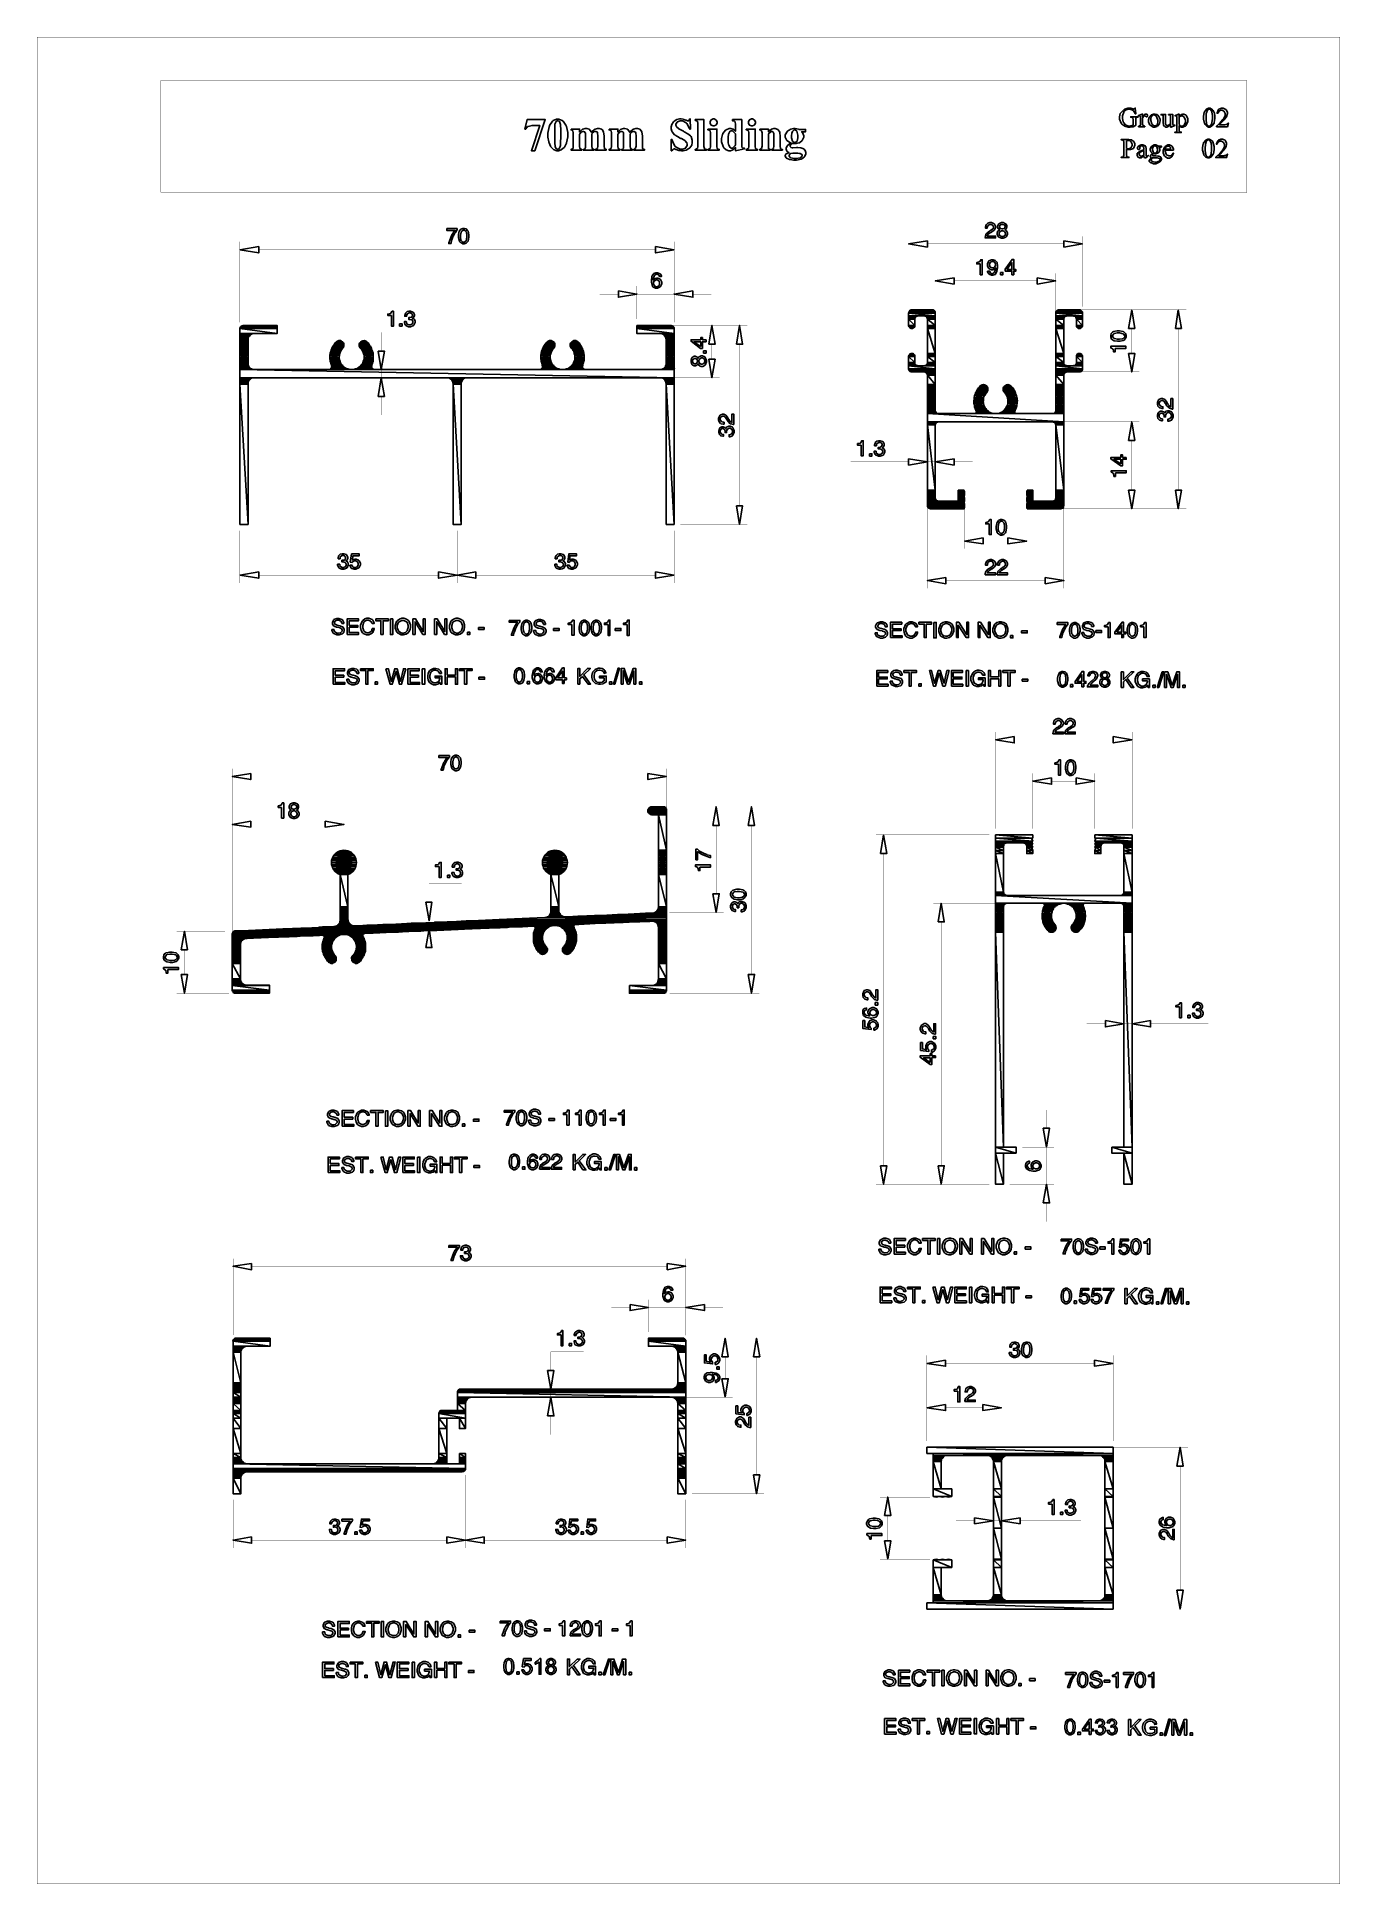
# Model space of a CAD drawing. Extents: x 0 to 8.2, y 0 to 11.7.
import ezdxf

# ---------------------------------------------------------------- set-up
doc = ezdxf.new("R2010")
doc.units = 0
doc.layers.get('0').update_dxf_attribs({"linetype": 'CONTINUOUS'})

msp = doc.modelspace()

# ---------------------------------------------------------------- linework, layer by layer
at = {"color": 0}
for points, const_width in [([(8.23676, 0.00667), (0.00168, 0.00667), (0.00168, 11.6866), (8.23676, 11.6866), (8.23676, 0.00667)], 0.00167), ([(2.67106, 2.66303), (2.59261, 2.66303), (2.59261, 2.95167), (2.67106, 2.95167), (2.67106, 2.88656), (2.70947, 2.88656), (2.70947, 3.04508), (2.71115, 3.05344), (2.71283, 3.06179), (2.71946, 3.0701), (2.7245, 3.07508), (2.73113, 3.08008), (2.74115, 3.08344), (2.74946, 3.08512), (4.01156, 3.08512), (4.01758, 3.08512), (4.03575, 3.07557), (4.04915, 3.05761), (4.05003, 3.05344), (4.05165, 3.04508), (4.05165, 2.47439), (4.10167, 2.47439), (4.10167, 3.43886), (4.10167, 3.44553), (4.09831, 3.45053), (4.09332, 3.45383), (4.08832, 3.45719), (4.08165, 3.45719), (3.86637, 3.45719), (3.86637, 3.40717), (4.01156, 3.40717), (4.01992, 3.40554), (4.02821, 3.40386), (4.03657, 3.39887), (4.04156, 3.39208), (4.04665, 3.38542), (4.05003, 3.37706), (4.05165, 3.36876), (4.05165, 3.17518), (4.05003, 3.16689), (4.04665, 3.1569), (4.04156, 3.15022), (4.03657, 3.14518), (4.02821, 3.14019), (4.01992, 3.13687), (4.01156, 3.13519), (2.67936, 3.13519), (2.67269, 3.13519), (2.66601, 3.13189), (2.66271, 3.1269), (2.6594, 3.12185), (2.6594, 3.11513), (2.6594, 3.00168), (2.56082, 3.00168), (2.55414, 3), (2.54915, 2.99832), (2.54585, 2.99333), (2.54249, 2.98833), (2.54085, 2.98167), (2.54085, 2.70301), (2.54085, 2.69467), (2.53999, 2.69092), (2.52951, 2.67535), (2.51406, 2.66558), (2.51074, 2.66471), (2.50239, 2.66303), (1.32883, 2.66303), (1.32053, 2.66471), (1.31548, 2.66683), (1.30105, 2.67535), (1.29248, 2.68967), (1.29042, 2.69467), (1.29042, 2.70301), (1.29042, 3.36876), (1.29042, 3.37706), (1.29248, 3.38124), (1.30165, 3.39572), (1.31592, 3.40429), (1.32053, 3.40554), (1.32883, 3.40717), (1.47407, 3.40717), (1.47407, 3.45719), (1.25873, 3.45719), (1.25624, 3.45763), (1.24512, 3.45242), (1.23985, 3.44135), (1.24029, 3.43886), (1.24029, 2.47439), (1.29042, 2.47439), (1.29042, 2.57292), (1.29042, 2.5829), (1.29248, 2.58751), (1.30105, 2.60167), (1.31548, 2.61083), (1.32053, 2.6129), (1.32883, 2.6129), (2.6894, 2.6129), (2.69601, 2.61458), (2.70107, 2.61626), (2.70606, 2.62125), (2.70947, 2.62625), (2.70947, 2.63292), (2.70947, 2.72971), (2.67106, 2.72971), (2.67106, 2.66303)], 0.00167), ([(5.68593, 2.45269), (5.68593, 2.45269)], 0.00521), ([(5.76438, 2.45269), (5.76438, 2.45269)], 0.00521), ([(5.76438, 2.45269), (5.76438, 2.45269)], 0.00521), ([(5.76438, 2.45269), (5.76438, 2.45269)], 0.00521), ([(5.68593, 2.0606), (5.68593, 2.0606)], 0.00521), ([(5.76438, 2.0606), (5.76438, 2.0606)], 0.00521), ([(5.76438, 2.0606), (5.76438, 2.0606)], 0.00521), ([(5.76438, 2.0606), (5.76438, 2.0606)], 0.00521)]:
    msp.add_lwpolyline(points, close=True, dxfattribs=dict(at, const_width=const_width))
at = {"color": 0, "const_width": 0.00167}
for points in [[(0.78456, 10.7038), (0.78456, 11.4112), (7.64914, 11.4112), (7.64914, 10.7038)], [(6.66758, 11.4112), (6.66758, 10.7038)], [(0.78456, 10.7038), (7.64914, 10.7038)], [(5.51074, 9.98122), (5.51074, 10.4268)], [(6.60915, 9.98122), (6.60915, 10.4268)], [(1.28375, 9.88282), (1.28375, 10.3918)], [(1.40229, 10.3417), (3.91135, 10.3417)], [(4.02821, 9.90283), (4.02821, 10.3918)], [(5.62918, 10.3784), (6.49229, 10.3784)], [(5.67925, 9.80604), (5.67925, 10.1933)], [(6.44054, 9.80604), (6.44054, 10.1933)], [(3.67606, 10.0614), (3.55751, 10.0614)], [(3.79292, 9.90283), (3.79292, 10.1114)], [(3.79292, 10.0614), (4.02821, 10.0614)], [(4.02821, 9.88282), (4.02821, 10.1114)], [(4.14675, 10.0614), (4.26367, 10.0614)], [(5.79779, 10.1448), (6.32362, 10.1448)], [(5.67925, 9.32383), (5.67925, 9.94125), (5.67925, 9.94792), (5.67594, 9.9529), (5.67258, 9.9579), (5.66596, 9.96126), (5.65929, 9.96126), (5.53071, 9.96126), (5.52572, 9.96126), (5.51904, 9.9579), (5.51574, 9.9529), (5.51237, 9.94792), (5.51074, 9.94125), (5.51074, 9.86279), (5.51237, 9.85612), (5.51443, 9.852), (5.53131, 9.84364), (5.54736, 9.852), (5.54904, 9.85612), (5.55072, 9.86279), (5.55072, 9.90283)], [(6.57075, 9.90283), (6.57075, 9.86279), (6.57075, 9.85612), (6.5715, 9.85351), (6.5779, 9.84679), (6.58931, 9.84364), (6.60101, 9.84679), (6.60807, 9.85346), (6.60915, 9.85612), (6.60915, 9.86279), (6.60915, 9.94125), (6.60915, 9.94792), (6.60585, 9.9529), (6.60086, 9.9579), (6.59581, 9.96126), (6.58908, 9.96126), (6.4605, 9.96126), (6.45383, 9.96126), (6.44883, 9.9579), (6.44385, 9.9529), (6.44217, 9.94792), (6.44054, 9.94125), (6.44054, 9.32383)], [(6.56407, 9.96126), (6.96967, 9.96126)], [(6.56407, 9.96126), (7.26519, 9.96126)], [(1.37397, 9.81104), (1.51915, 9.81104), (1.51915, 9.86279), (1.30377, 9.86279), (1.30084, 9.86242), (1.28933, 9.85661), (1.28375, 9.84631), (1.28375, 9.84283), (1.28375, 8.60471), (1.3355, 8.60471), (1.3355, 9.4924)], [(2.17686, 9.70096), (2.17686, 9.8195), (2.38553, 9.8195)], [(3.97814, 9.4924), (3.97814, 8.60471), (4.02821, 8.60471), (4.02821, 9.84283), (4.0286, 9.84532), (4.02344, 9.85656), (4.01324, 9.86279), (4.00988, 9.86279), (3.79292, 9.86279), (3.79292, 9.81104), (3.93978, 9.81104)], [(3.97814, 9.86279), (4.31543, 9.86279)], [(4.04833, 9.86279), (4.49061, 9.86279)], [(5.57075, 9.9229), (5.56407, 9.92122), (5.55908, 9.9196), (5.55404, 9.91461), (5.55072, 9.90793), (5.55072, 9.90283)], [(5.57075, 9.9229), (5.60915, 9.9229)], [(5.62918, 9.90283), (5.6275, 9.90793), (5.62582, 9.91461), (5.62082, 9.9196), (5.61583, 9.92122), (5.60915, 9.9229)], [(5.62918, 9.90283), (5.62918, 9.6275)], [(6.51064, 9.9229), (6.50564, 9.92122), (6.49897, 9.9196), (6.49561, 9.91461), (6.49229, 9.90793), (6.49229, 9.90283)], [(6.49229, 9.6275), (6.49229, 9.90283)], [(6.51064, 9.9229), (6.55072, 9.9229)], [(6.57075, 9.90283), (6.56907, 9.90793), (6.56739, 9.91461), (6.56239, 9.9196), (6.55572, 9.92122), (6.55072, 9.9229)], [(6.92133, 9.84446), (6.92133, 9.68593)], [(7.21511, 9.84446), (7.21511, 8.82167)], [(1.37397, 9.81104), (1.36551, 9.81104), (1.36176, 9.8094), (1.34673, 9.79981), (1.33675, 9.78521), (1.3355, 9.78103), (1.3355, 9.77274)], [(1.3355, 9.6225), (1.3355, 9.77274)], [(1.93311, 9.71761), (1.93815, 9.72271), (1.94043, 9.72683), (1.94174, 9.74235), (1.93317, 9.75836), (1.91699, 9.76654), (1.90196, 9.76503), (1.89811, 9.76269), (1.89144, 9.75771), (1.88146, 9.74604), (1.87472, 9.73731), (1.85531, 9.68847), (1.85508, 9.63629), (1.85801, 9.62582), (1.86301, 9.61083)], [(1.93311, 9.71761), (1.92481, 9.70762), (1.91982, 9.6976), (1.91581, 9.68929), (1.91157, 9.66043), (1.92019, 9.62528), (1.94325, 9.59793), (1.96918, 9.58529), (1.97825, 9.58415), (1.9899, 9.58415), (2.00157, 9.58415), (2.01064, 9.58556), (2.03651, 9.59864), (2.05957, 9.62592), (2.06825, 9.66069), (2.06396, 9.68935), (2.06, 9.6976), (2.05333, 9.70762), (2.04497, 9.71761)], [(2.11675, 9.61083), (2.12175, 9.62582), (2.12424, 9.63672), (2.12381, 9.68847), (2.10508, 9.73687), (2.09842, 9.74604), (2.08843, 9.75771), (2.08176, 9.76269), (2.07796, 9.76525), (2.06299, 9.76725), (2.04725, 9.75896), (2.03874, 9.74257), (2.0395, 9.727), (2.04167, 9.72271), (2.04497, 9.71761)], [(3.26699, 9.71761), (3.27197, 9.72271), (3.27408, 9.72694), (3.27485, 9.74235), (3.26617, 9.75836), (3.24994, 9.76654), (3.23443, 9.76503), (3.23031, 9.76269), (3.22364, 9.75771), (3.21522, 9.74604), (3.21024, 9.74013), (3.1984, 9.71951), (3.18853, 9.68907), (3.18614, 9.65712), (3.1894, 9.63331), (3.19189, 9.62582), (3.19521, 9.61083)], [(3.26699, 9.71761), (3.25863, 9.70762), (3.25364, 9.6976), (3.24935, 9.68967), (3.24463, 9.6614), (3.25319, 9.62651), (3.27615, 9.59885), (3.30149, 9.58561), (3.31044, 9.58415), (3.3221, 9.58415), (3.33539, 9.58415), (3.3444, 9.58556), (3.37011, 9.59842), (3.39279, 9.62528), (3.40142, 9.66), (3.39757, 9.68901), (3.39387, 9.6976), (3.38721, 9.70762), (3.37885, 9.71761)], [(3.45063, 9.61083), (3.45562, 9.62582), (3.4585, 9.63585), (3.45768, 9.68847), (3.43853, 9.73768), (3.43229, 9.74604), (3.42231, 9.75771), (3.41564, 9.76269), (3.41162, 9.76519), (3.39594, 9.76676), (3.37989, 9.75771), (3.37169, 9.74115), (3.37315, 9.7264), (3.37554, 9.72271), (3.37885, 9.71761)], [(3.97814, 9.77274), (3.97646, 9.78103), (3.97521, 9.78564), (3.96664, 9.79981), (3.95226, 9.80897), (3.94814, 9.81104), (3.93978, 9.81104)], [(3.97814, 9.77274), (3.97814, 9.6225)], [(4.26699, 9.64925), (4.26699, 9.74436)], [(4.44228, 9.74436), (4.44228, 8.72157)], [(1.3355, 9.6225), (1.3355, 9.61415), (1.33588, 9.61083), (1.34614, 9.59483), (1.36214, 9.58458), (1.36551, 9.58415), (1.37397, 9.58415)], [(1.84467, 9.58415), (1.37397, 9.58415)], [(1.84467, 9.58415), (1.85135, 9.58415), (1.85633, 9.58751), (1.86133, 9.5925), (1.86301, 9.5975), (1.86469, 9.60417), (1.86301, 9.61083)], [(2.11675, 9.61083), (2.11513, 9.60417), (2.11675, 9.5975), (2.11843, 9.5925), (2.12343, 9.58751), (2.12842, 9.58415), (2.13519, 9.58415)], [(2.21696, 9.58415), (2.12842, 9.58415)], [(2.65771, 9.58415), (2.13519, 9.58415)], [(2.17686, 9.53239), (2.17686, 9.58415)], [(3.17854, 9.58415), (2.65771, 9.58415)], [(3.17854, 9.58415), (3.18354, 9.58415), (3.19021, 9.58751), (3.19353, 9.5925), (3.19689, 9.5975), (3.19689, 9.60417), (3.19521, 9.61083)], [(3.45063, 9.61083), (3.44894, 9.60417), (3.44894, 9.5975), (3.45231, 9.5925), (3.45731, 9.58751), (3.46229, 9.58415), (3.46897, 9.58415)], [(3.93978, 9.58415), (3.46897, 9.58415)], [(3.93978, 9.58415), (3.94814, 9.58415), (3.95188, 9.58501), (3.96664, 9.59483), (3.97558, 9.6104), (3.97646, 9.61415), (3.97814, 9.6225)], [(5.55072, 9.6275), (5.55072, 9.66596), (5.54904, 9.67258), (5.54699, 9.67714), (5.53136, 9.68636), (5.51486, 9.67719), (5.51237, 9.67258), (5.51074, 9.66596), (5.51074, 9.58751), (5.51237, 9.58251), (5.51574, 9.57585), (5.51904, 9.57249), (5.52572, 9.56917), (5.53071, 9.56917), (5.60915, 9.56917)], [(5.55072, 9.6275), (5.55072, 9.62082), (5.55404, 9.61583), (5.55908, 9.61083), (5.56407, 9.60915), (5.57075, 9.60747)], [(5.60915, 9.60747), (5.57075, 9.60747)], [(5.60915, 9.60747), (5.61583, 9.60915), (5.62082, 9.61083), (5.62582, 9.61583), (5.6275, 9.62082), (5.62918, 9.6275)], [(6.49229, 9.6275), (6.49229, 9.62082), (6.49561, 9.61583), (6.49897, 9.61083), (6.50564, 9.60915), (6.51064, 9.60747)], [(6.51064, 9.56917), (6.58908, 9.56917), (6.59581, 9.56917), (6.60086, 9.57249), (6.60585, 9.57585), (6.60915, 9.58251), (6.60915, 9.58751), (6.60915, 9.66596), (6.60915, 9.67258), (6.60704, 9.67719), (6.58996, 9.68636), (6.57281, 9.67719), (6.57075, 9.67258), (6.57075, 9.66596), (6.57075, 9.6275)], [(6.55072, 9.60747), (6.51064, 9.60747)], [(6.55072, 9.60747), (6.55572, 9.60915), (6.56239, 9.61083), (6.56739, 9.61583), (6.56907, 9.62082), (6.57075, 9.6275)], [(1.37397, 9.53239), (1.36551, 9.53071), (1.35721, 9.52908), (1.35053, 9.52408), (1.34386, 9.51742), (1.33887, 9.51074), (1.3355, 9.50071), (1.3355, 9.4924)], [(1.37397, 9.53239), (2.59093, 9.53239)], [(2.21696, 9.53239), (2.12842, 9.53239)], [(2.63092, 9.4924), (2.62929, 9.50071), (2.62761, 9.51074), (2.62261, 9.51742), (2.61594, 9.52408), (2.60926, 9.52908), (2.60092, 9.53071), (2.59093, 9.53239)], [(2.63092, 9.4924), (2.63092, 8.60471), (2.68272, 8.60471), (2.68272, 9.4924)], [(2.72114, 9.53239), (2.71272, 9.53071), (2.70437, 9.52908), (2.69769, 9.52408), (2.69103, 9.51742), (2.68604, 9.51074), (2.68272, 9.50071), (2.68272, 9.4924)], [(2.72114, 9.53239), (3.93978, 9.53239)], [(3.97814, 9.4924), (3.97646, 9.50071), (3.97478, 9.51074), (3.96978, 9.51742), (3.96311, 9.52408), (3.95643, 9.52908), (3.94814, 9.53071), (3.93978, 9.53239)], [(3.97814, 9.53239), (4.31543, 9.53239)], [(5.62918, 9.54915), (5.6275, 9.55414), (5.62582, 9.56082), (5.62082, 9.56418), (5.61583, 9.56749), (5.60915, 9.56917)], [(5.62918, 9.54915), (5.62918, 8.72325), (5.62918, 8.71658), (5.63249, 8.71149), (5.63747, 8.70643), (5.64258, 8.70481), (5.64925, 8.70313), (5.86128, 8.70313), (5.8629, 8.71311), (5.86458, 8.72325), (5.8629, 8.73324), (5.86128, 8.74322), (5.8629, 8.75325), (5.86458, 8.76156), (5.8629, 8.77322), (5.86128, 8.78157), (5.8629, 8.79156), (5.86458, 8.80154), (5.8629, 8.81168), (5.8596, 8.82167), (5.82449, 8.82167), (5.82449, 8.75157), (5.69928, 8.75157)], [(6.00478, 9.43896), (6.00814, 9.44396), (6.01144, 9.45242), (6.01144, 9.45904), (6.01144, 9.46739), (6.00814, 9.47407), (6.00315, 9.47906), (6.00103, 9.48156), (5.98622, 9.48844), (5.9706, 9.48617), (5.9681, 9.48406), (5.96149, 9.47906), (5.95133, 9.46739), (5.94618, 9.46094), (5.93463, 9.43837), (5.92507, 9.40419), (5.92367, 9.36908), (5.92817, 9.34462), (5.93137, 9.33718), (5.93636, 9.32221)], [(6.18343, 9.32221), (6.19011, 9.33718), (6.19385, 9.34972), (6.19635, 9.40483), (6.17714, 9.45654), (6.17008, 9.46739), (6.15842, 9.47906), (6.15175, 9.48406), (6.14919, 9.48617), (6.13417, 9.48844), (6.11914, 9.48156), (6.11664, 9.47906), (6.11165, 9.47407), (6.10835, 9.46739), (6.10835, 9.45904), (6.10835, 9.45242), (6.11165, 9.44396), (6.11664, 9.43896)], [(6.42051, 8.75157), (6.29531, 8.75157), (6.29531, 8.82167), (6.26019, 8.82167), (6.25689, 8.81168), (6.25689, 8.80154), (6.25689, 8.79156), (6.26019, 8.78157), (6.25689, 8.77322), (6.25689, 8.76156), (6.25689, 8.75325), (6.26019, 8.74322), (6.25689, 8.73324), (6.25689, 8.72325), (6.25689, 8.71311), (6.26019, 8.70313), (6.47228, 8.70313), (6.47569, 8.70313), (6.486, 8.70882), (6.49186, 8.72032), (6.49229, 8.72325), (6.49229, 9.54915)], [(6.51064, 9.56917), (6.50564, 9.56749), (6.49897, 9.56418), (6.49561, 9.56082), (6.49229, 9.55414), (6.49229, 9.54915)], [(6.58908, 9.56917), (6.96967, 9.56917)], [(2.17686, 9.41396), (2.17686, 9.29719)], [(6.00478, 9.43896), (5.99647, 9.42899), (5.99061, 9.42122), (5.98178, 9.39144), (5.9879, 9.35351), (6.01124, 9.32249), (6.03851, 9.30724), (6.04824, 9.3055), (6.0599, 9.3055)], [(6.0599, 9.3055), (6.07156, 9.3055), (6.08128, 9.30692), (6.109, 9.32156), (6.13211, 9.35226), (6.13824, 9.39051), (6.13037, 9.42079), (6.125, 9.42899), (6.11664, 9.43896)], [(5.67925, 9.32383), (5.68093, 9.31885), (5.68425, 9.31218), (5.68761, 9.30886), (5.6926, 9.3055), (5.69928, 9.3055)], [(5.69928, 9.25375), (5.6926, 9.25206), (5.68761, 9.25043), (5.68425, 9.24544), (5.68093, 9.2404), (5.67925, 9.23372)], [(5.67925, 8.76992), (5.67925, 9.23372)], [(5.92638, 9.3055), (5.69928, 9.3055)], [(5.69928, 9.25375), (6.42051, 9.25375)], [(5.92638, 9.3055), (5.93137, 9.3055), (5.93468, 9.30886), (5.93804, 9.31218), (5.93967, 9.31717), (5.93636, 9.32221)], [(6.18343, 9.32221), (6.18175, 9.31717), (6.18175, 9.31218), (6.18511, 9.30886), (6.18842, 9.3055), (6.19342, 9.3055)], [(6.42051, 9.3055), (6.19342, 9.3055)], [(6.41883, 9.25375), (6.96967, 9.25375)], [(6.42051, 9.3055), (6.42719, 9.3055), (6.43218, 9.30886), (6.43718, 9.31218), (6.43886, 9.31885), (6.44054, 9.32383)], [(6.44054, 9.23372), (6.43886, 9.2404), (6.43718, 9.24544), (6.43218, 9.25043), (6.42719, 9.25206), (6.42051, 9.25375)], [(6.44054, 9.23372), (6.44054, 8.76992)], [(6.92133, 9.13531), (6.92133, 8.82167)], [(5.51074, 9.00022), (5.14513, 9.00022)], [(5.67925, 9.00022), (5.62918, 9.00022)], [(5.79779, 9.00022), (5.91471, 9.00022)], [(5.62918, 8.96343), (5.62918, 8.95008)], [(5.67925, 8.96343), (5.67925, 8.95008)], [(5.67925, 8.76992), (5.68093, 8.76324), (5.68425, 8.75825), (5.68761, 8.75489), (5.6926, 8.75157), (5.69928, 8.75157)], [(6.42051, 8.75157), (6.42719, 8.75157), (6.43218, 8.75489), (6.43718, 8.75825), (6.43886, 8.76324), (6.44054, 8.76992)], [(5.62918, 8.72487), (5.62918, 8.19928)], [(5.86458, 8.72325), (5.86458, 8.45122)], [(6.25689, 8.72325), (6.25689, 8.45122)], [(6.40554, 8.70313), (6.96967, 8.70313)], [(6.43718, 8.70313), (7.26519, 8.70313)], [(6.49229, 8.72487), (6.49229, 8.19928)], [(1.28375, 8.56467), (1.28375, 8.23426)], [(2.65771, 8.56467), (2.65771, 8.23426)], [(4.02821, 8.56467), (4.02821, 8.23426)], [(4.06836, 8.60471), (4.49061, 8.60471)], [(5.98144, 8.49957), (6.13835, 8.49957)], [(2.65771, 8.32269), (2.65771, 8.33268)], [(1.40229, 8.2844), (2.53917, 8.2844)], [(2.77458, 8.2844), (3.91135, 8.2844)], [(5.74604, 8.24929), (6.37375, 8.24929)], [(6.0599, 6.68083), (6.0599, 7.29156)], [(6.17844, 7.24311), (6.80447, 7.24311)], [(6.92301, 6.68083), (6.92301, 7.29156)], [(1.2353, 5.91835), (1.2353, 7.05957)], [(3.86301, 7.01124), (1.35221, 7.01124)], [(3.97982, 6.75092), (3.97982, 7.05957)], [(6.29531, 6.68083), (6.29531, 7.02957)], [(6.68761, 6.68083), (6.68761, 7.02957)], [(6.41385, 6.98122), (6.56907, 6.98122)], [(3.88803, 6.81939), (3.88135, 6.81771), (3.87636, 6.81603), (3.86968, 6.81272), (3.86637, 6.80604), (3.86301, 6.80106), (3.86301, 6.79438)], [(3.86301, 6.79438), (3.86301, 6.7876), (3.86637, 6.78093), (3.86968, 6.77593), (3.87636, 6.77094), (3.88135, 6.76926), (3.88803, 6.76758)], [(3.88803, 6.81939), (3.96149, 6.81939)], [(3.97982, 6.79937), (3.97982, 6.80604), (3.97646, 6.81104), (3.97314, 6.81603), (3.96647, 6.81771), (3.96149, 6.81939)], [(3.97982, 6.79937), (3.97982, 5.65967)], [(3.99989, 6.81939), (4.34207, 6.81939)], [(4.01156, 6.81939), (4.56749, 6.81939)], [(1.2353, 6.50396), (1.2353, 6.7576)], [(1.82303, 6.70763), (1.35221, 6.70763)], [(1.94146, 6.50396), (1.94146, 6.7576)], [(3.3004, 6.39051), (3.3004, 6.162), (3.3004, 6.15365), (3.30203, 6.14903), (3.31185, 6.13357), (3.32747, 6.12478), (3.33208, 6.12354), (3.34044, 6.12354), (3.89133, 6.14697), (3.90136, 6.14865), (3.90804, 6.15033), (3.91635, 6.15696), (3.92144, 6.162), (3.92643, 6.16862), (3.92811, 6.17697), (3.92979, 6.18533), (3.92979, 6.76758), (3.88803, 6.76758)], [(4.29362, 6.70096), (4.29362, 6.26878)], [(4.51742, 5.75814), (4.51742, 6.70096)], [(1.96658, 6.39051), (1.97825, 6.39551), (1.98822, 6.40218), (1.99306, 6.40587), (2.00532, 6.41982), (2.01563, 6.44032), (2.01938, 6.46229), (2.01704, 6.48421), (2.0089, 6.50467), (1.99528, 6.52214), (1.97661, 6.53521), (1.95921, 6.5415), (1.95324, 6.54237), (1.94146, 6.54406), (1.92979, 6.54237), (1.91863, 6.54025), (1.88764, 6.52121), (1.86594, 6.48421), (1.86735, 6.44125), (1.8859, 6.40944), (1.89481, 6.40218), (1.90479, 6.39551), (1.91644, 6.39051)], [(3.3004, 6.39051), (3.31207, 6.39551), (3.3221, 6.40218), (3.32693, 6.40597), (3.33919, 6.42025), (3.34944, 6.44081), (3.35325, 6.46257), (3.35092, 6.48421), (3.34272, 6.50439), (3.32915, 6.52171), (3.31049, 6.53483), (3.29308, 6.54139), (3.28711, 6.54237), (3.27533, 6.54406), (3.26199, 6.54237), (3.25597, 6.5415), (3.23856, 6.53521), (3.21989, 6.52214), (3.20637, 6.50467), (3.19835, 6.48421), (3.19618, 6.46229), (3.20025, 6.44032), (3.21094, 6.41982), (3.22364, 6.40587), (3.22863, 6.40218), (3.23867, 6.39551), (3.24864, 6.39051)], [(6.02154, 6.64085), (5.30365, 6.64085)], [(6.0599, 6.64085), (6.29531, 6.64085)], [(6.0599, 4.43164), (6.0599, 6.64085)], [(6.12999, 6.59071), (6.125, 6.58908), (6.11833, 6.58572), (6.11333, 6.58074), (6.11165, 6.57574), (6.11003, 6.57075)], [(6.11003, 6.57075), (6.11003, 6.27875)], [(6.23687, 6.59071), (6.12999, 6.59071)], [(6.25689, 6.57075), (6.25521, 6.57574), (6.2519, 6.58074), (6.24685, 6.58572), (6.24186, 6.58908), (6.23687, 6.59071)], [(6.25689, 6.5224), (6.25689, 6.57075)], [(6.287, 6.62082), (6.29531, 6.60075)], [(6.29531, 6.62082), (6.287, 6.62082)], [(6.287, 6.60075), (6.29531, 6.58242)], [(6.29531, 6.60075), (6.287, 6.60075)], [(6.287, 6.58242), (6.29531, 6.56239)], [(6.29531, 6.58242), (6.287, 6.58242)], [(6.287, 6.56239), (6.29531, 6.54237)], [(6.29531, 6.56239), (6.287, 6.56239)], [(6.29531, 6.64085), (6.29531, 6.62082)], [(6.29531, 6.54237), (6.29531, 6.5224)], [(6.68761, 6.64085), (6.92301, 6.64085)], [(6.68761, 6.62082), (6.68761, 6.64085)], [(6.69428, 6.62082), (6.68761, 6.62082)], [(6.68761, 6.60075), (6.69428, 6.62082)], [(6.69428, 6.60075), (6.68761, 6.60075)], [(6.68761, 6.58242), (6.69428, 6.60075)], [(6.69428, 6.58242), (6.68761, 6.58242)], [(6.68761, 6.56239), (6.69428, 6.58242)], [(6.69428, 6.56239), (6.68761, 6.56239)], [(6.68761, 6.54237), (6.69428, 6.56239)], [(6.68761, 6.5224), (6.68761, 6.54237)], [(6.74604, 6.59071), (6.73936, 6.58908), (6.73438, 6.58572), (6.73107, 6.58074), (6.72771, 6.57574), (6.72601, 6.57075)], [(6.72601, 6.57075), (6.72601, 6.5224)], [(6.85124, 6.59071), (6.74604, 6.59071)], [(6.87125, 6.57075), (6.87125, 6.57574), (6.86789, 6.58074), (6.86458, 6.58572), (6.85792, 6.58908), (6.85124, 6.59071)], [(6.87125, 6.27875), (6.87125, 6.57075)], [(6.92301, 6.64085), (6.92301, 4.43164)], [(5.35211, 6.5224), (5.35211, 4.54844)], [(6.29531, 6.5224), (6.25689, 6.5224)], [(6.72601, 6.5224), (6.68761, 6.5224)], [(1.25374, 6.03342), (1.87804, 6.06022), (1.88303, 6.06065), (1.90474, 6.07275), (1.91644, 6.09337), (1.91644, 6.10021), (1.91644, 6.39051)], [(1.96658, 6.39051), (1.96658, 6.10519), (1.96821, 6.0969), (1.97157, 6.08686), (1.97657, 6.08018), (1.98156, 6.07357), (1.9899, 6.06853), (1.99821, 6.06689), (2.00836, 6.06521), (3.21186, 6.11854), (3.22032, 6.11854), (3.22407, 6.12022), (3.23822, 6.12983), (3.2474, 6.14447), (3.24864, 6.14865), (3.24864, 6.15696), (3.24864, 6.39051)], [(2.47906, 6.21533), (2.47906, 6.33388), (2.68604, 6.33388)], [(6.07156, 6.20865), (5.66758, 6.20865)], [(6.11003, 6.27875), (6.11165, 6.27376), (6.11333, 6.26878), (6.11833, 6.26372), (6.125, 6.26042), (6.12999, 6.25874)], [(6.12999, 6.20865), (6.125, 6.20697), (6.11833, 6.20367), (6.11333, 6.20031), (6.11165, 6.19532), (6.11003, 6.18864)], [(6.12999, 6.25874), (6.49229, 6.25874)], [(6.35872, 6.20865), (6.12999, 6.20865)], [(6.39378, 6.03342), (6.38211, 6.04676), (6.375, 6.05599), (6.35579, 6.10915), (6.35829, 6.16488), (6.36208, 6.17529), (6.36876, 6.192)], [(6.36876, 6.192), (6.37044, 6.19532), (6.36876, 6.20031), (6.3654, 6.20367), (6.36208, 6.20697), (6.35872, 6.20865)], [(6.54742, 6.07519), (6.55572, 6.08524), (6.56071, 6.09521), (6.56472, 6.10325), (6.56896, 6.13124), (6.56049, 6.16547), (6.53792, 6.1926), (6.51275, 6.20557), (6.50396, 6.20697), (6.49229, 6.20865), (6.47894, 6.20697), (6.46989, 6.20557), (6.44417, 6.19282), (6.4215, 6.16613), (6.41292, 6.13194), (6.41678, 6.10357), (6.42051, 6.09521), (6.42719, 6.08524), (6.43554, 6.07519)], [(6.49229, 6.25874), (6.85124, 6.25874)], [(6.61415, 6.192), (6.62082, 6.17529), (6.62358, 6.16749), (6.62799, 6.14253), (6.62706, 6.10856), (6.618, 6.07579), (6.60607, 6.05328), (6.60086, 6.04676), (6.58908, 6.03342)], [(6.62418, 6.20865), (6.61914, 6.20697), (6.61583, 6.20367), (6.61415, 6.20031), (6.61253, 6.19532), (6.61415, 6.192)], [(6.85124, 6.20865), (6.62418, 6.20865)], [(6.85124, 6.25874), (6.85792, 6.26042), (6.86458, 6.26372), (6.86789, 6.26878), (6.87125, 6.27376), (6.87125, 6.27875)], [(6.87125, 6.18864), (6.87125, 6.19532), (6.86789, 6.20031), (6.86458, 6.20367), (6.85792, 6.20697), (6.85124, 6.20865)], [(2.70947, 6.09853), (2.42899, 6.09853)], [(2.47906, 6.04676), (2.47906, 6.09853)], [(3.96149, 5.63971), (3.74615, 5.63971), (3.74615, 5.68815), (3.88971, 5.68815), (3.89968, 5.68978), (3.90429, 5.69189), (3.91769, 5.70047), (3.926, 5.71479), (3.92811, 5.71978), (3.92979, 5.72814), (3.92979, 6.05524), (3.92811, 6.06521), (3.92725, 6.06896), (3.91678, 6.08524), (3.90132, 6.09483), (3.898, 6.09521), (3.88803, 6.09521), (3.40554, 6.07519), (3.39887, 6.07357), (3.39551, 6.07021), (3.39387, 6.06689), (3.39387, 6.06185), (3.39387, 6.05854)], [(3.99821, 6.15033), (4.34207, 6.15033)], [(5.71604, 6.09022), (5.71604, 4.54844)], [(6.11003, 6.18864), (6.11003, 4.66689)], [(6.43554, 6.07519), (6.43886, 6.06853), (6.44217, 6.06185), (6.44385, 6.05344), (6.44217, 6.04676), (6.43886, 6.0401)], [(6.54237, 6.0401), (6.54075, 6.04676), (6.53907, 6.05344), (6.54075, 6.06185), (6.54237, 6.06853), (6.54742, 6.07519)], [(6.87125, 4.66689), (6.87125, 6.18864)], [(1.19032, 6.03179), (0.88314, 6.03179)], [(1.25374, 6.03342), (1.24875, 6.03179), (1.24376, 6.03011), (1.24029, 6.02512), (1.23698, 6.02013), (1.2353, 6.01346)], [(1.2353, 5.65967), (1.2353, 6.01346)], [(1.81635, 5.99013), (1.81803, 5.99343), (1.81635, 5.99843), (1.81456, 6.00342), (1.80957, 6.0051), (1.80458, 6.00678), (1.32384, 5.98508), (1.31554, 5.98508), (1.31131, 5.98346), (1.29688, 5.9739), (1.28836, 5.95925), (1.28711, 5.95503), (1.28711, 5.94667), (1.28711, 5.72982), (1.28711, 5.72146), (1.29042, 5.71311), (1.29541, 5.70643), (1.30208, 5.69814), (1.30887, 5.69476), (1.31717, 5.69146), (1.32552, 5.69146), (1.47071, 5.69146), (1.47071, 5.63971), (1.25543, 5.63971)], [(1.81635, 5.99013), (1.81125, 5.97342), (1.80843, 5.96599), (1.80453, 5.94194), (1.80643, 5.90918), (1.81619, 5.87771), (1.82796, 5.85618), (1.83301, 5.84988), (1.84304, 5.83822)], [(1.99821, 5.87831), (2.00489, 5.88835), (2.01167, 5.89833), (2.01563, 5.90685), (2.02013, 5.93576), (2.01183, 5.97011), (1.98888, 5.9969), (1.96251, 6.01014), (1.95324, 6.01178), (1.94146, 6.01178), (1.92979, 6.01178), (1.92074, 6.01004), (1.89529, 5.99642), (1.87175, 5.96881), (1.86262, 5.93435), (1.86714, 5.90625), (1.87136, 5.89833), (1.87804, 5.88835), (1.88476, 5.87831)], [(2.03999, 5.83822), (2.05003, 5.84825), (2.05524, 5.85568), (2.06765, 5.88021), (2.07736, 5.91482), (2.0779, 5.95036), (2.07194, 5.977), (2.06836, 5.98508), (2.06168, 6.00011)], [(3.15013, 6.04676), (3.15013, 6.05176), (3.15013, 6.05524), (3.14675, 6.06022), (3.14176, 6.06353), (3.13846, 6.06353), (2.07178, 6.01676), (2.06668, 6.01676), (2.06332, 6.01346), (2.06, 6.0101), (2.06, 6.0051), (2.06168, 6.00011)], [(2.71115, 6.04676), (2.42899, 6.04676)], [(3.15013, 6.04676), (3.14344, 6.03179), (3.14051, 6.02138), (3.14008, 5.96696), (3.15978, 5.91667), (3.16689, 5.90831), (3.17686, 5.89501)], [(3.3304, 5.935), (3.33876, 5.94499), (3.34554, 5.95503), (3.34956, 5.96311), (3.35351, 5.99138), (3.3444, 6.02621), (3.32129, 6.05388), (3.29601, 6.06711), (3.28711, 6.06853), (3.27533, 6.06853), (3.26199, 6.06853), (3.25315, 6.06711), (3.22797, 6.05436), (3.20518, 6.02746), (3.19624, 5.99274), (3.19982, 5.96365), (3.20356, 5.95503), (3.21024, 5.94499), (3.21864, 5.935)], [(3.37386, 5.89501), (3.38385, 5.90668), (3.39133, 5.91672), (3.41097, 5.97254), (3.40549, 6.03179), (3.4005, 6.04346), (3.39387, 6.05854)], [(6.43886, 6.0401), (6.43554, 6.03342), (6.43343, 6.03136), (6.41781, 6.02599), (6.40126, 6.02718), (6.39876, 6.02843), (6.39378, 6.03342)], [(6.58908, 6.03342), (6.58242, 6.02843), (6.57949, 6.02718), (6.55029, 6.03136), (6.54742, 6.03342), (6.54237, 6.0401)], [(0.93321, 5.91499), (0.93321, 5.75814)], [(1.84304, 5.83822), (1.84967, 5.83322), (1.85374, 5.83094), (1.86903, 5.82921), (1.88471, 5.83703), (1.89285, 5.85297), (1.89187, 5.86887), (1.88981, 5.87332), (1.88476, 5.87831)], [(1.99821, 5.87831), (1.99322, 5.87332), (1.99083, 5.86942), (1.98936, 5.85417), (1.99761, 5.83768), (2.01361, 5.82894), (2.02924, 5.83074), (2.03331, 5.83322), (2.03999, 5.83822)], [(2.47906, 5.92833), (2.47906, 5.8099)], [(3.17686, 5.89501), (3.18186, 5.88997), (3.18587, 5.88747), (3.20171, 5.88596), (3.21815, 5.89501), (3.22651, 5.91162), (3.22456, 5.92649), (3.222, 5.93001), (3.21864, 5.935)], [(3.3304, 5.935), (3.3271, 5.93001), (3.32476, 5.92594), (3.32346, 5.91043), (3.33208, 5.89437), (3.34819, 5.88618), (3.36322, 5.88764), (3.36719, 5.88997), (3.37386, 5.89501)], [(1.21533, 5.63971), (0.88314, 5.63971)], [(1.2353, 5.65967), (1.23698, 5.653), (1.24029, 5.648), (1.24376, 5.64301), (1.24875, 5.63971), (1.25543, 5.63971)], [(3.96149, 5.63971), (3.96647, 5.63971), (3.97314, 5.64301), (3.97646, 5.648), (3.97982, 5.653), (3.97982, 5.65967)], [(3.99989, 5.63971), (4.56749, 5.63971)], [(6.87125, 5.46783), (6.87125, 5.49615)], [(6.92301, 5.46783), (6.92301, 5.49615)], [(6.75439, 5.44613), (6.63585, 5.44613)], [(6.87125, 5.44613), (6.92301, 5.44613)], [(7.03988, 5.44613), (7.40543, 5.44613)], [(6.38211, 4.78543), (6.38211, 4.90218)], [(6.11003, 4.66689), (6.19011, 4.66689)], [(6.11003, 4.62853), (6.11003, 4.43164)], [(6.19011, 4.62853), (6.11003, 4.62853)], [(6.19011, 4.66689), (6.19011, 4.62853)], [(6.23019, 4.66689), (6.4305, 4.66689)], [(6.38211, 4.66689), (6.38211, 4.43164)], [(6.79449, 4.66689), (6.87125, 4.66689)], [(6.79449, 4.62853), (6.79449, 4.66689)], [(6.87125, 4.62853), (6.79449, 4.62853)], [(6.87125, 4.43164), (6.87125, 4.62853)], [(5.86957, 4.43164), (5.30365, 4.43164)], [(6.02154, 4.43164), (5.66758, 4.43164)], [(6.11003, 4.43164), (6.0599, 4.43164)], [(6.15012, 4.43164), (6.4305, 4.43164)], [(6.92301, 4.43164), (6.87125, 4.43164)], [(6.38211, 4.31321), (6.38211, 4.19467)], [(1.24029, 3.47885), (1.24029, 3.96115)], [(3.98492, 3.91271), (1.35721, 3.91271)], [(4.10167, 3.47885), (4.10167, 3.96115)], [(3.74946, 3.6524), (3.63092, 3.6524)], [(3.86637, 3.49729), (3.86637, 3.70085)], [(3.86637, 3.6524), (4.10167, 3.6524)], [(4.10167, 3.47553), (4.10167, 3.70085)], [(4.22021, 3.6524), (4.33708, 3.6524)], [(4.12175, 3.45719), (4.5975, 3.45719)], [(4.12175, 3.45719), (4.39887, 3.45719)], [(3.24864, 3.25364), (3.24864, 3.37207), (3.45731, 3.37207)], [(4.35042, 3.34044), (4.35042, 3.20188)], [(4.54904, 3.34044), (4.54904, 2.59293)], [(5.62582, 2.80811), (5.62582, 3.34874)], [(6.68593, 3.29867), (5.74436, 3.29867)], [(6.80279, 2.80811), (6.80279, 3.34874)], [(3.39551, 3.13519), (3.19857, 3.13519)], [(3.39551, 3.08512), (3.19857, 3.08512)], [(3.24864, 3.08512), (3.24864, 3.13519)], [(4.04156, 3.08512), (4.39887, 3.08512)], [(5.62582, 2.80811), (5.62582, 3.06842)], [(6.09668, 2.71636), (6.09668, 3.06842)], [(3.24864, 2.96669), (3.24864, 2.84825)], [(5.97982, 3.01833), (5.74436, 3.01833)], [(5.62582, 2.76812), (6.80279, 2.76812)], [(5.62582, 2.72971), (5.62582, 2.76812)], [(5.66596, 2.72971), (5.62582, 2.72971)], [(5.66596, 2.45768), (5.66596, 2.72971)], [(5.75603, 2.71636), (5.74772, 2.71636), (5.73768, 2.713), (5.73107, 2.70801), (5.72601, 2.70133), (5.7194, 2.69467), (5.71772, 2.68636), (5.71604, 2.678)], [(6.00646, 2.71636), (5.75603, 2.71636)], [(6.04656, 2.678), (6.04492, 2.68636), (6.04362, 2.69011), (6.03444, 2.70514), (6.02018, 2.71511), (6.01644, 2.71636), (6.00646, 2.71636)], [(6.09668, 2.678), (6.09831, 2.68636), (6.09956, 2.69011), (6.10813, 2.70514), (6.1225, 2.71511), (6.12668, 2.71636), (6.13667, 2.71636)], [(6.13667, 2.71636), (6.71262, 2.71636)], [(6.71262, 2.71636), (6.72103, 2.71636), (6.72939, 2.713), (6.73606, 2.70801), (6.74436, 2.70133), (6.74772, 2.69467), (6.75103, 2.68636), (6.75103, 2.678)], [(6.80279, 2.76812), (6.80279, 2.25749)], [(6.80946, 2.76812), (7.27686, 2.76812)], [(2.70947, 2.59293), (2.70947, 2.13075)], [(2.70947, 2.59293), (2.70947, 2.13075)], [(5.71604, 2.678), (5.71604, 2.5045)], [(6.04656, 2.25749), (6.04656, 2.678)], [(6.09668, 2.25749), (6.09668, 2.678)], [(6.75103, 2.678), (6.75103, 2.25749)], [(7.22678, 2.64958), (7.22678, 1.86376)], [(4.14176, 2.47439), (4.5975, 2.47439)], [(5.64594, 2.45269), (5.3304, 2.45269)], [(5.70437, 2.45768), (5.69428, 2.45437), (5.68593, 2.45269), (5.67426, 2.45437), (5.66596, 2.45768)], [(5.74436, 2.45768), (5.73438, 2.45437), (5.72439, 2.45269), (5.71436, 2.45437), (5.70437, 2.45768)], [(5.71604, 2.5045), (5.78282, 2.5045)], [(5.78282, 2.45768), (5.77279, 2.45437), (5.76438, 2.45269), (5.75271, 2.45437), (5.74436, 2.45768)], [(5.78282, 2.5045), (5.78282, 2.45768)], [(1.24029, 2.43604), (1.24029, 2.13075)], [(4.10167, 2.43604), (4.10167, 2.13075)], [(5.37875, 2.33594), (5.37875, 2.1774)], [(5.928, 2.30263), (5.81114, 2.30263)], [(6.04656, 2.30263), (6.09668, 2.30263)], [(6.04656, 2.29417), (6.04656, 2.25418)], [(6.04656, 1.83529), (6.04656, 2.25749)], [(6.09668, 2.29417), (6.09668, 2.25418)], [(6.09668, 1.83529), (6.09668, 2.25749)], [(6.21522, 2.30263), (6.60086, 2.30263)], [(6.75103, 2.25749), (6.75103, 1.83529)], [(6.80279, 2.25749), (6.80279, 1.74522)], [(1.35721, 2.18072), (2.59261, 2.18072)], [(2.8279, 2.18072), (3.98492, 2.18072)], [(5.64594, 2.0606), (5.3304, 2.0606)], [(5.66596, 2.05561), (5.67426, 2.05897), (5.68593, 2.0606), (5.69428, 2.05897), (5.70437, 2.05561)], [(5.66596, 1.78532), (5.66596, 2.05561)], [(5.70437, 2.05561), (5.71436, 2.05897), (5.72439, 2.0606), (5.73438, 2.05897), (5.74436, 2.05561)], [(5.71604, 2.00885), (5.71604, 1.83529)], [(5.78282, 2.00885), (5.71604, 2.00885)], [(5.74436, 2.05561), (5.75271, 2.05897), (5.76438, 2.0606), (5.77279, 2.05897), (5.78282, 2.05561)], [(5.78282, 2.05561), (5.78282, 2.00885)], [(5.62582, 1.74522), (5.62582, 1.78532)], [(5.62582, 1.78532), (5.66596, 1.78532)], [(5.71604, 1.83529), (5.71772, 1.82699), (5.7194, 1.81862), (5.72601, 1.81196), (5.73107, 1.80533), (5.73768, 1.80029), (5.74772, 1.79699), (5.75603, 1.79699)], [(5.75603, 1.79699), (6.00646, 1.79699)], [(6.00646, 1.79699), (6.01644, 1.79699), (6.01981, 1.79785), (6.03444, 1.80826), (6.04406, 1.82368), (6.04492, 1.82699), (6.04656, 1.83529)], [(6.13667, 1.79699), (6.12668, 1.79699), (6.12332, 1.79785), (6.10872, 1.80826), (6.09912, 1.82368), (6.09831, 1.82699), (6.09668, 1.83529)], [(6.71262, 1.79699), (6.13667, 1.79699)], [(6.75103, 1.83529), (6.75103, 1.82699), (6.74772, 1.81862), (6.74436, 1.81196), (6.73606, 1.80533), (6.72939, 1.80029), (6.72103, 1.79699), (6.71262, 1.79699)], [(6.80279, 1.74522), (5.62582, 1.74522)], [(6.84283, 1.74522), (7.27686, 1.74522)]]:
    msp.add_lwpolyline(points, dxfattribs=at)
at = {"color": 0}
for points in [[(6.93967, 11.2377), (6.93967, 11.2364), (6.93842, 11.2327), (6.93804, 11.2327), (6.93804, 11.2323), (6.93636, 11.2311), (6.93636, 11.2311), (6.93636, 11.2311), (6.9305, 11.2323), (6.92969, 11.2327), (6.928, 11.2331), (6.91471, 11.2361), (6.91471, 11.2361), (6.91385, 11.2365), (6.90565, 11.2377), (6.90294, 11.2377), (6.89583, 11.2377), (6.87663, 11.2311), (6.87457, 11.2294), (6.87207, 11.2281), (6.85124, 11.2073), (6.84961, 11.2044), (6.84831, 11.2023), (6.84283, 11.1826), (6.84283, 11.1759), (6.84283, 11.1668), (6.85411, 11.1418), (6.85622, 11.1393), (6.8591, 11.1355), (6.8775, 11.1228), (6.89903, 11.1176), (6.90625, 11.1176), (6.91168, 11.1176), (6.92632, 11.1189), (6.928, 11.1193), (6.92925, 11.1197), (6.94467, 11.1268), (6.94635, 11.1276), (6.94635, 11.1626), (6.94635, 11.166), (6.9476, 11.1751), (6.94803, 11.1759), (6.9484, 11.1764), (6.95557, 11.1793), (6.95801, 11.1793), (6.95969, 11.1793), (6.95969, 11.1826), (6.91471, 11.1826), (6.91471, 11.1793), (6.91721, 11.1793), (6.92426, 11.1781), (6.92469, 11.1776), (6.92551, 11.1776), (6.928, 11.1751), (6.928, 11.1743), (6.92839, 11.1739), (6.92969, 11.1654), (6.92969, 11.1626), (6.92969, 11.1293), (6.92882, 11.1289), (6.91928, 11.1247), (6.91803, 11.1243), (6.91504, 11.1243), (6.90842, 11.1226), (6.90625, 11.1226), (6.90082, 11.1226), (6.88667, 11.1285), (6.8846, 11.1293), (6.88292, 11.1305), (6.86914, 11.1472), (6.86789, 11.1492), (6.86703, 11.1514), (6.8629, 11.1723), (6.8629, 11.1793), (6.8629, 11.188), (6.87001, 11.2119), (6.87125, 11.2144), (6.87332, 11.2173), (6.88601, 11.2271), (6.8999, 11.2311), (6.90457, 11.2311), (6.91124, 11.2311), (6.92969, 11.2227), (6.93137, 11.221), (6.93261, 11.2202), (6.94217, 11.2036), (6.94303, 11.2011), (6.94635, 11.2011), (6.94303, 11.2377), (6.93967, 11.2377)], [(7.38211, 11.1376), (7.38417, 11.1343), (7.39497, 11.1227), (7.40653, 11.1176), (7.41043, 11.1176), (7.41461, 11.1176), (7.42594, 11.123), (7.42719, 11.1243), (7.42882, 11.1255), (7.44129, 11.1422), (7.44217, 11.1443), (7.44299, 11.1468), (7.44721, 11.1712), (7.44721, 11.1793), (7.44721, 11.1855), (7.44428, 11.2044), (7.43636, 11.2215), (7.43386, 11.2244), (7.43218, 11.2265), (7.41585, 11.2377), (7.41043, 11.2377), (7.40662, 11.2377), (7.39665, 11.2323), (7.3954, 11.2311), (7.39372, 11.2303), (7.37999, 11.2132), (7.37875, 11.211), (7.37787, 11.2086), (7.37375, 11.1854), (7.37375, 11.1776), (7.37375, 11.1676), (7.38081, 11.1401), (7.38211, 11.1376)], [(7.39208, 11.2044), (7.39247, 11.2069), (7.39953, 11.2248), (7.40039, 11.226), (7.40121, 11.2269), (7.4081, 11.2311), (7.41043, 11.2311), (7.41249, 11.2311), (7.41829, 11.2298), (7.41872, 11.2294), (7.4196, 11.2286), (7.42676, 11.216), (7.42719, 11.2144), (7.428, 11.2123), (7.4305, 11.1901), (7.4305, 11.1826), (7.4305, 11.1722), (7.428, 11.1434), (7.42719, 11.1409), (7.42676, 11.1393), (7.42122, 11.1285), (7.42042, 11.1276), (7.41954, 11.1268), (7.41271, 11.1226), (7.41043, 11.1226), (7.40662, 11.1226), (7.39621, 11.1339), (7.3954, 11.136), (7.39453, 11.1385), (7.3904, 11.1653), (7.3904, 11.1743), (7.3904, 11.1818), (7.39165, 11.2019), (7.39208, 11.2044)], [(7.52897, 11.1426), (7.52897, 11.1409), (7.52436, 11.1364), (7.52399, 11.136), (7.52354, 11.1356), (7.51882, 11.1343), (7.51731, 11.1343), (7.51688, 11.1339), (7.5084, 11.1326), (7.50564, 11.1326), (7.47553, 11.1326), (7.47635, 11.1335), (7.48449, 11.1418), (7.49854, 11.1568), (7.50228, 11.1609), (7.50435, 11.1635), (7.52106, 11.1873), (7.52229, 11.1894), (7.52268, 11.1911), (7.52561, 11.2036), (7.52561, 11.2077), (7.52561, 11.2127), (7.51856, 11.2265), (7.51731, 11.2277), (7.51563, 11.2294), (7.49935, 11.2377), (7.49397, 11.2377), (7.48813, 11.2377), (7.47217, 11.2306), (7.47054, 11.2294), (7.46924, 11.2278), (7.46089, 11.2073), (7.4605, 11.2044), (7.46386, 11.2044), (7.46425, 11.2061), (7.4726, 11.2186), (7.47385, 11.2194), (7.47467, 11.2203), (7.48535, 11.2244), (7.48893, 11.2244), (7.49268, 11.2244), (7.5031, 11.2186), (7.50396, 11.2177), (7.50521, 11.2165), (7.51064, 11.2037), (7.51064, 11.1994), (7.51064, 11.1915), (7.50103, 11.1705), (7.49897, 11.1676), (7.49685, 11.1647), (7.48242, 11.1476), (7.46218, 11.1272), (7.45719, 11.1226), (7.45719, 11.1193), (7.52561, 11.1193), (7.53228, 11.1426), (7.52897, 11.1426)], [(3.14844, 10.9674), (3.21354, 11.1643), (3.09842, 11.1643), (3.08501, 11.1043), (3.09011, 11.1043), (3.09093, 11.1064), (3.10215, 11.1201), (3.10346, 11.1209), (3.10553, 11.1218), (3.13021, 11.1276), (3.13846, 11.1276), (3.17854, 11.1276), (3.12679, 10.9674), (3.14844, 10.9674)], [(3.34554, 11.1259), (3.34424, 11.1293), (3.32622, 11.1543), (3.32374, 11.1559), (3.32124, 11.158), (3.29937, 11.1676), (3.2921, 11.1676), (3.28456, 11.1676), (3.26449, 11.158), (3.26199, 11.1559), (3.25944, 11.1543), (3.24154, 11.1264), (3.24029, 11.1226), (3.23861, 11.1185), (3.23031, 11.079), (3.23031, 11.0658), (3.23031, 11.0546), (3.23611, 11.0246), (3.23699, 11.0208), (3.23779, 11.0183), (3.2474, 10.9958), (3.24864, 10.9941), (3.24989, 10.992), (3.26654, 10.9753), (3.26867, 10.9741), (3.27029, 10.9728), (3.28662, 10.9674), (3.2921, 10.9674), (3.2979, 10.9674), (3.31375, 10.9728), (3.31543, 10.9741), (3.31706, 10.9749), (3.33251, 10.9874), (3.33376, 10.989), (3.33501, 10.9907), (3.34631, 11.0117), (3.34717, 11.0142), (3.34842, 11.0183), (3.35553, 11.0552), (3.35553, 11.0675), (3.35553, 11.0821), (3.34717, 11.1214), (3.34554, 11.1259)], [(3.31044, 11.0075), (3.31044, 11.0013), (3.30458, 10.9837), (3.30376, 10.9824), (3.30333, 10.9816), (3.29611, 10.9774), (3.29372, 10.9774), (3.29124, 10.9774), (3.28413, 10.9804), (3.28375, 10.9807), (3.28288, 10.9816), (3.27735, 10.9925), (3.27696, 10.9941), (3.27653, 10.9966), (3.27468, 11.0154), (3.27365, 11.0408), (3.27365, 11.0492), (3.27365, 11.0642), (3.27382, 11.1091), (3.2749, 11.1355), (3.27533, 11.1376), (3.27572, 11.1397), (3.28244, 11.1535), (3.28375, 11.1543), (3.28413, 11.1552), (3.2901, 11.1576), (3.2921, 11.1576), (3.29497, 11.1576), (3.30333, 11.1547), (3.30376, 11.1543), (3.30458, 11.1531), (3.31044, 11.134), (3.31044, 11.1276), (3.31044, 11.1228), (3.31125, 11.1082), (3.31207, 11.0777), (3.31207, 11.0675), (3.31044, 11.0075)], [(3.37717, 11.1043), (3.37717, 11.0993), (3.37967, 11.0993), (3.38678, 11.0951), (3.38721, 11.0942), (3.38803, 11.0938), (3.39051, 11.0803), (3.39051, 11.0758), (3.39051, 11.0007), (3.39051, 10.9962), (3.38921, 10.9829), (3.38883, 10.9824), (3.38797, 10.9816), (3.37842, 10.9762), (3.37717, 10.9758), (3.37717, 10.9724), (3.44396, 10.9724), (3.44396, 10.9758), (3.44271, 10.9762), (3.43435, 10.9816), (3.43397, 10.9824), (3.43311, 10.9829), (3.43061, 10.9962), (3.43061, 11.0007), (3.43061, 11.0725), (3.43186, 11.0742), (3.44308, 11.0867), (3.44396, 11.0875), (3.44476, 11.0879), (3.45161, 11.0892), (3.45394, 11.0892), (3.456, 11.0892), (3.46143, 11.0879), (3.46229, 11.0875), (3.46268, 11.0871), (3.46685, 11.0813), (3.46729, 11.0808), (3.46729, 11.075), (3.46729, 11.0619), (3.46729, 11.0575), (3.46729, 11.0007), (3.46729, 10.997), (3.46729, 10.9886), (3.46729, 10.9857), (3.46685, 10.9849), (3.46311, 10.9795), (3.46229, 10.9791), (3.46186, 10.9787), (3.45475, 10.9762), (3.45394, 10.9758), (3.45394, 10.9724), (3.5224, 10.9724), (3.5224, 10.9758), (3.52115, 10.9762), (3.51112, 10.9816), (3.51074, 10.9824), (3.51031, 10.9829), (3.50738, 10.9962), (3.50738, 11.0007), (3.50738, 11.0725), (3.50863, 11.0737), (3.51947, 11.085), (3.52072, 11.0858), (3.52154, 11.0863), (3.52968, 11.0892), (3.53239, 11.0892), (3.5345, 11.0892), (3.53999, 11.0879), (3.54085, 11.0875), (3.54124, 11.0871), (3.54417, 11.0812), (3.54417, 11.0792), (3.54454, 11.0788), (3.54585, 11.0628), (3.54585, 11.0575), (3.54585, 11.0007), (3.54585, 10.9962), (3.54454, 10.9833), (3.54417, 10.9824), (3.54329, 10.9816), (3.53239, 10.9762), (3.53071, 10.9758), (3.53071, 10.9724), (3.59928, 10.9724), (3.59928, 10.9758), (3.59799, 10.9762), (3.58957, 10.9804), (3.58919, 10.9807), (3.58832, 10.9816), (3.58583, 10.9959), (3.58583, 11.0007), (3.58583, 11.0541), (3.58583, 11.0621), (3.5829, 11.0842), (3.58251, 11.0858), (3.58208, 11.0875), (3.57249, 11.1013), (3.57086, 11.1026), (3.56956, 11.1035), (3.55425, 11.1076), (3.54915, 11.1076), (3.54368, 11.1076), (3.52903, 11.1035), (3.5274, 11.1026), (3.52572, 11.1018), (3.50738, 11.0863), (3.50575, 11.0842), (3.50489, 11.0863), (3.49365, 11.1013), (3.4924, 11.1026), (3.49115, 11.1035), (3.47575, 11.1076), (3.47065, 11.1076), (3.4656, 11.1076), (3.45226, 11.1051), (3.45063, 11.1043), (3.44894, 11.1035), (3.43224, 11.0879), (3.43061, 11.0858), (3.43061, 11.1043), (3.37717, 11.1043)], [(3.61762, 11.1043), (3.61762, 11.0993), (3.6205, 11.0993), (3.62885, 11.0951), (3.62929, 11.0942), (3.62967, 11.0938), (3.6326, 11.0803), (3.6326, 11.0758), (3.6326, 11.0007), (3.6326, 10.9962), (3.62967, 10.9829), (3.62929, 10.9824), (3.62885, 10.9816), (3.61925, 10.9762), (3.61762, 10.9758), (3.61762, 10.9724), (3.68604, 10.9724), (3.68604, 10.9758), (3.68479, 10.9762), (3.67475, 10.9816), (3.67437, 10.9824), (3.67393, 10.9829), (3.67269, 10.9962), (3.67269, 11.0007), (3.67269, 11.0725), (3.67393, 11.0742), (3.68517, 11.0867), (3.68604, 11.0875), (3.68685, 11.0879), (3.69368, 11.0892), (3.69601, 11.0892), (3.69808, 11.0892), (3.7035, 11.0879), (3.70437, 11.0875), (3.70475, 11.0871), (3.70768, 11.0824), (3.70768, 11.0808), (3.70806, 11.08), (3.70936, 11.0632), (3.70936, 11.0575), (3.70936, 11.0007), (3.70936, 10.997), (3.70936, 10.9886), (3.70936, 10.9857), (3.70893, 10.9849), (3.70475, 10.9795), (3.70437, 10.9791), (3.70394, 10.9787), (3.69683, 10.9762), (3.69601, 10.9758), (3.69601, 10.9724), (3.76449, 10.9724), (3.76449, 10.9758), (3.76281, 10.9762), (3.75319, 10.9816), (3.75282, 10.9824), (3.75239, 10.9829), (3.74946, 10.9962), (3.74946, 11.0007), (3.74946, 11.0725), (3.75071, 11.0737), (3.76156, 11.085), (3.76281, 11.0858), (3.76361, 11.0863), (3.77175, 11.0892), (3.77447, 11.0892), (3.7761, 11.0892), (3.78071, 11.0879), (3.78114, 11.0875), (3.78196, 11.0871), (3.78614, 11.0812), (3.78614, 11.0792), (3.78651, 11.0788), (3.78782, 11.0628), (3.78782, 11.0575), (3.78782, 11.0007), (3.78782, 10.9962), (3.78489, 10.9833), (3.7845, 10.9824), (3.78407, 10.9816), (3.77442, 10.9762), (3.77279, 10.9758), (3.77279, 10.9724), (3.84125, 10.9724), (3.84125, 10.9758), (3.84, 10.9762), (3.8304, 10.9804), (3.82958, 10.9807), (3.82915, 10.9816), (3.8279, 10.9959), (3.8279, 11.0007), (3.8279, 11.0541), (3.8279, 11.0621), (3.82497, 11.0842), (3.8246, 11.0858), (3.82417, 11.0875), (3.81418, 11.1013), (3.81293, 11.1026), (3.81168, 11.1035), (3.79633, 11.1076), (3.79124, 11.1076), (3.78575, 11.1076), (3.77111, 11.1035), (3.76947, 11.1026), (3.76779, 11.1018), (3.74946, 11.0863), (3.74783, 11.0842), (3.74696, 11.0863), (3.73574, 11.1013), (3.73449, 11.1026), (3.73281, 11.1035), (3.71772, 11.1076), (3.71272, 11.1076), (3.70768, 11.1076), (3.69433, 11.1051), (3.69271, 11.1043), (3.69103, 11.1035), (3.67432, 11.0879), (3.67269, 11.0858), (3.67269, 11.1043), (3.61762, 11.1043)], [(4.12679, 11.1693), (4.12636, 11.1676), (4.12213, 11.158), (4.12175, 11.1576), (4.12175, 11.1572), (4.118, 11.1559), (4.11675, 11.1559), (4.11339, 11.1559), (4.10504, 11.1601), (4.10335, 11.1609), (4.10167, 11.1613), (4.09039, 11.166), (4.08664, 11.166), (4.08539, 11.1664), (4.0726, 11.1693), (4.06836, 11.1693), (4.06267, 11.1693), (4.04557, 11.1647), (4.02946, 11.1551), (4.02658, 11.1526), (4.02365, 11.1497), (4.01383, 11.1345), (4.00988, 11.1181), (4.00988, 11.1126), (4.00988, 11.1068), (4.01406, 11.0909), (4.01492, 11.0892), (4.01617, 11.0871), (4.03108, 11.0692), (4.03321, 11.0675), (4.03526, 11.0663), (4.04867, 11.0579), (4.06706, 11.048), (4.07167, 11.0458), (4.07454, 11.0446), (4.09543, 11.0317), (4.09668, 11.0308), (4.09793, 11.03), (4.10747, 11.0204), (4.10835, 11.0192), (4.10878, 11.0179), (4.11176, 11.0089), (4.11176, 11.0059), (4.11176, 11.0009), (4.10331, 10.9874), (4.10167, 10.9857), (4.10042, 10.9845), (4.08257, 10.9774), (4.07667, 10.9774), (4.06706, 10.9774), (4.04118, 10.9899), (4.03825, 10.9924), (4.03532, 10.9953), (4.02344, 11.0127), (4.01574, 11.0342), (4.01492, 11.0392), (4.00988, 11.0392), (4.00988, 10.9674), (4.01492, 10.9674), (4.01531, 10.9683), (4.02067, 10.9754), (4.02154, 10.9758), (4.02192, 10.9762), (4.02664, 10.9791), (4.02821, 10.9791), (4.03108, 10.9791), (4.03863, 10.9762), (4.03988, 10.9758), (4.04199, 10.9749), (4.05875, 10.9695), (4.06, 10.9691), (4.06164, 10.9687), (4.07417, 10.9674), (4.07835, 10.9674), (4.08479, 10.9674), (4.10422, 10.9714), (4.12218, 10.9812), (4.12511, 10.9841), (4.12842, 10.987), (4.13926, 11.0038), (4.14344, 11.0203), (4.14344, 11.0258), (4.14344, 11.0342), (4.1351, 11.0571), (4.13346, 11.0592), (4.13135, 11.0617), (4.11567, 11.0744), (4.0925, 11.0879), (4.08664, 11.0908), (4.08247, 11.0929), (4.06662, 11.1012), (4.05746, 11.1068), (4.05664, 11.1076), (4.05496, 11.1089), (4.04362, 11.1197), (4.04324, 11.1209), (4.04281, 11.1218), (4.03988, 11.1299), (4.03988, 11.1326), (4.03988, 11.1368), (4.04704, 11.148), (4.04833, 11.1492), (4.04997, 11.1509), (4.06625, 11.1576), (4.07167, 11.1576), (4.0804, 11.1576), (4.10374, 11.1451), (4.10667, 11.1426), (4.10915, 11.1405), (4.12592, 11.1085), (4.12679, 11.1043), (4.13178, 11.1043), (4.1301, 11.1693), (4.12679, 11.1693)], [(4.16178, 11.1643), (4.16178, 11.1593), (4.1651, 11.1593), (4.17432, 11.1552), (4.17518, 11.1543), (4.17557, 11.1539), (4.17854, 11.1405), (4.17854, 11.136), (4.17854, 10.9991), (4.17854, 10.995), (4.17557, 10.9829), (4.17518, 10.9824), (4.17432, 10.9816), (4.16342, 10.9762), (4.16178, 10.9758), (4.16178, 10.9724), (4.23356, 10.9724), (4.23356, 10.9758), (4.23188, 10.9762), (4.22103, 10.9804), (4.22021, 10.9807), (4.21978, 10.9816), (4.21685, 10.9947), (4.21685, 10.9991), (4.21685, 11.1643), (4.16178, 11.1643)], [(4.24197, 11.1043), (4.24197, 11.0993), (4.24528, 11.0993), (4.25444, 11.0951), (4.25532, 11.0942), (4.25569, 11.0938), (4.25863, 11.0816), (4.25863, 11.0775), (4.25863, 10.9991), (4.25863, 10.995), (4.25569, 10.9829), (4.25532, 10.9824), (4.25444, 10.9816), (4.2436, 10.9762), (4.24197, 10.9758), (4.24197, 10.9724), (4.31375, 10.9724), (4.31375, 10.9758), (4.3125, 10.9762), (4.30246, 10.9804), (4.30208, 10.9807), (4.30122, 10.9816), (4.29867, 10.9947), (4.29867, 10.9991), (4.29867, 11.1043), (4.24197, 11.1043)], [(4.26199, 11.1626), (4.26112, 11.1613), (4.257, 11.1498), (4.257, 11.1459), (4.257, 11.1422), (4.26112, 11.1322), (4.26199, 11.1309), (4.26324, 11.1301), (4.27479, 11.1243), (4.27865, 11.1243), (4.28239, 11.1243), (4.29237, 11.1301), (4.29362, 11.1309), (4.29486, 11.1322), (4.3004, 11.1425), (4.3004, 11.1459), (4.3004, 11.1501), (4.29486, 11.1613), (4.29362, 11.1626), (4.29237, 11.1635), (4.28207, 11.1693), (4.27865, 11.1693), (4.27447, 11.1693), (4.26324, 11.1635), (4.26199, 11.1626)], [(4.39719, 11.1643), (4.39719, 11.1576), (4.40007, 11.1576), (4.40842, 11.1564), (4.40886, 11.1559), (4.40967, 11.1555), (4.41385, 11.1508), (4.41385, 11.1492), (4.41422, 11.1489), (4.41553, 11.1367), (4.41553, 11.1326), (4.41553, 11.0908), (4.41428, 11.0926), (4.40175, 11.1039), (4.4005, 11.1043), (4.39925, 11.1051), (4.38769, 11.1076), (4.38385, 11.1076), (4.37674, 11.1076), (4.35753, 11.101), (4.35542, 11.0993), (4.35331, 11.098), (4.33664, 11.0771), (4.33539, 11.0742), (4.33415, 11.0713), (4.32878, 11.0447), (4.32878, 11.0358), (4.32878, 11.0246), (4.33832, 10.9937), (4.34044, 10.9907), (4.34293, 10.987), (4.35796, 10.9735), (4.37489, 10.9674), (4.38053, 10.9674), (4.38465, 10.9674), (4.39594, 10.9716), (4.39719, 10.9724), (4.39882, 10.9732), (4.41385, 10.987), (4.41553, 10.989), (4.41553, 10.9674), (4.47228, 10.9791), (4.47228, 10.9841), (4.46935, 10.9841), (4.46099, 10.9853), (4.46061, 10.9857), (4.46018, 10.9862), (4.45731, 10.9909), (4.45731, 10.9924), (4.45687, 10.9933), (4.45562, 11.0065), (4.45562, 11.0108), (4.45562, 11.1643), (4.39719, 11.1643)], [(4.48406, 11.1043), (4.48406, 11.0993), (4.48736, 11.0993), (4.49653, 11.0951), (4.4974, 11.0942), (4.49778, 11.0938), (4.50071, 11.0816), (4.50071, 11.0775), (4.50071, 10.9991), (4.50071, 10.995), (4.49778, 10.9829), (4.4974, 10.9824), (4.49653, 10.9816), (4.48568, 10.9762), (4.48406, 10.9758), (4.48406, 10.9724), (4.55583, 10.9724), (4.55583, 10.9758), (4.55458, 10.9762), (4.54454, 10.9804), (4.54417, 10.9807), (4.54329, 10.9816), (4.54075, 10.9947), (4.54075, 10.9991), (4.54075, 11.1043), (4.48406, 11.1043)], [(4.50407, 11.1626), (4.50319, 11.1613), (4.49908, 11.1498), (4.49908, 11.1459), (4.49908, 11.1422), (4.50319, 11.1322), (4.50407, 11.1309), (4.50532, 11.1301), (4.51687, 11.1243), (4.52072, 11.1243), (4.52447, 11.1243), (4.53444, 11.1301), (4.53575, 11.1309), (4.537, 11.1322), (4.54249, 11.1425), (4.54249, 11.1459), (4.54249, 11.1501), (4.537, 11.1613), (4.53575, 11.1626), (4.53444, 11.1635), (4.52414, 11.1693), (4.52072, 11.1693), (4.51654, 11.1693), (4.50532, 11.1635), (4.50407, 11.1626)], [(4.56917, 11.1043), (4.56917, 11.0993), (4.57206, 11.0993), (4.5804, 11.0951), (4.58083, 11.0942), (4.58122, 11.0938), (4.58415, 11.0803), (4.58415, 11.0758), (4.58415, 11.0007), (4.58415, 10.9962), (4.58122, 10.9829), (4.58083, 10.9824), (4.5804, 10.9816), (4.57042, 10.9762), (4.56917, 10.9758), (4.56917, 10.9724), (4.63596, 10.9724), (4.63596, 10.9758), (4.63465, 10.9762), (4.62631, 10.9804), (4.62592, 10.9807), (4.62549, 10.9816), (4.62429, 10.9959), (4.62429, 11.0007), (4.62429, 11.0725), (4.62592, 11.075), (4.6409, 11.0892), (4.64594, 11.0892), (4.64757, 11.0892), (4.65218, 11.0863), (4.65261, 11.0858), (4.65386, 11.0858), (4.65717, 11.08), (4.65761, 11.0792), (4.65761, 11.0742), (4.65761, 11.0629), (4.65761, 11.0592), (4.65761, 11.0007), (4.65761, 10.9962), (4.65631, 10.9833), (4.65593, 10.9824), (4.65549, 10.9816), (4.64719, 10.9762), (4.64594, 10.9758), (4.64594, 10.9724), (4.71272, 10.9724), (4.71272, 10.9758), (4.71104, 10.9762), (4.70144, 10.9804), (4.70107, 10.9807), (4.70063, 10.9816), (4.69769, 10.9959), (4.69769, 11.0007), (4.69769, 11.0525), (4.69769, 11.0601), (4.6964, 11.0813), (4.69601, 11.0825), (4.69558, 11.0846), (4.68599, 11.0997), (4.68435, 11.1009), (4.68306, 11.1022), (4.66769, 11.1076), (4.6626, 11.1076), (4.65756, 11.1076), (4.64421, 11.1035), (4.64258, 11.1026), (4.64133, 11.1018), (4.62592, 11.0892), (4.62429, 11.0875), (4.62429, 11.1043), (4.56917, 11.1043)], [(4.78782, 11.1076), (4.78217, 11.1076), (4.76531, 11.1047), (4.75032, 11.0967), (4.74783, 11.0942), (4.74528, 11.0917), (4.73107, 11.0686), (4.73107, 11.0608), (4.73107, 11.0542), (4.73812, 11.0359), (4.73936, 11.0342), (4.74104, 11.0321), (4.76443, 11.0171), (4.76779, 11.0158), (4.76486, 11.0146), (4.74561, 11.0008), (4.74436, 10.9991), (4.74311, 10.9978), (4.73606, 10.985), (4.73606, 10.9807), (4.73606, 10.977), (4.74083, 10.9658), (4.75151, 10.957), (4.7545, 10.9557), (4.75239, 10.9549), (4.73687, 10.9482), (4.73606, 10.9474), (4.73519, 10.9461), (4.73107, 10.9383), (4.73107, 10.9357), (4.73107, 10.9324), (4.73682, 10.9233), (4.73768, 10.9224), (4.73893, 10.9212), (4.75694, 10.9128), (4.7595, 10.9123), (4.76199, 10.9119), (4.78381, 10.909), (4.79113, 10.909), (4.80197, 10.909), (4.83122, 10.9145), (4.83458, 10.9158), (4.83621, 10.9166), (4.85167, 10.9291), (4.85292, 10.9307), (4.85417, 10.9324), (4.86128, 10.9474), (4.86128, 10.9524), (4.86128, 10.9566), (4.85726, 10.9691), (4.84744, 10.9791), (4.84457, 10.9807), (4.84289, 10.9816), (4.82932, 10.9853), (4.8094, 10.9874), (4.80279, 10.9874), (4.77946, 10.9857), (4.7761, 10.9857), (4.76699, 10.9887), (4.76617, 10.989), (4.76574, 10.9899), (4.76281, 10.9956), (4.76281, 10.9974), (4.76281, 10.9999), (4.76574, 11.0071), (4.76617, 11.0075), (4.76699, 11.0084), (4.77512, 11.0125), (4.77783, 11.0125), (4.78196, 11.0125), (4.79449, 11.0125), (4.79449, 11.0125), (4.80035, 11.0125), (4.81581, 11.0167), (4.81793, 11.0175), (4.82042, 11.0184), (4.83832, 11.0326), (4.83957, 11.0342), (4.84082, 11.0359), (4.84793, 11.0534), (4.84793, 11.0592), (4.84793, 11.0629), (4.84494, 11.0729), (4.84457, 11.0742), (4.84413, 11.075), (4.83583, 11.0863), (4.83458, 11.0875), (4.8596, 11.0875), (4.8596, 11.1026), (4.81625, 11.1026), (4.81369, 11.1035), (4.79428, 11.1076), (4.78782, 11.1076)], [(4.80279, 11.0925), (4.80404, 11.0909), (4.80946, 11.0659), (4.80946, 11.0575), (4.80946, 11.05), (4.80528, 11.0288), (4.80447, 11.0275), (4.8036, 11.0263), (4.79422, 11.0192), (4.79113, 11.0192), (4.78776, 11.0192), (4.77865, 11.0263), (4.77783, 11.0275), (4.77653, 11.0288), (4.77115, 11.0503), (4.77115, 11.0575), (4.77115, 11.0628), (4.77257, 11.0786), (4.77653, 11.0896), (4.77783, 11.0908), (4.77865, 11.0921), (4.78797, 11.0993), (4.79113, 11.0993), (4.794, 11.0993), (4.80236, 11.0938), (4.80279, 11.0925)], [(6.98643, 11.1994), (6.963, 11.191), (6.96468, 11.1876), (6.96593, 11.1876), (6.96869, 11.1894), (6.96967, 11.1894), (6.97049, 11.1894), (6.97304, 11.1876), (6.97304, 11.1876), (6.97342, 11.1872), (6.97597, 11.1847), (6.97646, 11.1842), (6.97646, 11.1801), (6.97646, 11.1707), (6.97646, 11.1676), (6.97646, 11.1376), (6.97646, 11.1355), (6.97646, 11.1309), (6.97646, 11.1293), (6.97597, 11.1289), (6.97342, 11.1247), (6.97304, 11.1243), (6.97092, 11.1243), (6.96619, 11.1226), (6.96468, 11.1226), (6.96468, 11.1193), (7.00315, 11.1193), (7.00315, 11.1226), (7.00146, 11.1226), (6.99772, 11.1243), (6.99647, 11.1243), (6.99604, 11.1247), (6.99262, 11.1276), (6.99149, 11.1276), (6.99149, 11.1301), (6.98981, 11.1357), (6.98981, 11.1376), (6.98981, 11.1759), (6.99061, 11.1772), (6.99767, 11.1855), (6.9981, 11.1859), (6.99849, 11.1864), (7.00071, 11.1894), (7.00146, 11.1894), (7.00271, 11.1894), (7.00603, 11.1864), (7.00646, 11.1859), (7.00726, 11.1855), (7.01167, 11.1826), (7.01313, 11.1826), (7.01438, 11.1826), (7.01812, 11.1839), (7.01812, 11.1842), (7.0185, 11.1847), (7.02149, 11.1895), (7.02149, 11.191), (7.02149, 11.191), (7.0185, 11.1973), (7.01812, 11.1977), (7.01768, 11.1981), (7.01172, 11.1994), (7.00976, 11.1994), (7.00478, 11.1994), (6.99143, 11.1856), (6.98981, 11.1826), (6.98981, 11.1994), (6.98643, 11.1994)], [(7.04492, 11.1944), (7.04362, 11.1936), (7.03228, 11.1809), (7.03147, 11.1793), (7.0306, 11.1776), (7.02647, 11.1627), (7.02647, 11.1576), (7.02647, 11.1509), (7.03353, 11.133), (7.03478, 11.1309), (7.03646, 11.1288), (7.05647, 11.1176), (7.06321, 11.1176), (7.06776, 11.1176), (7.08029, 11.1218), (7.08154, 11.1226), (7.08317, 11.1235), (7.09571, 11.1376), (7.09657, 11.1393), (7.09739, 11.1409), (7.10157, 11.1559), (7.10157, 11.1609), (7.10157, 11.1672), (7.09321, 11.1843), (7.09158, 11.1859), (7.0899, 11.1885), (7.07926, 11.1965), (7.06722, 11.1994), (7.06321, 11.1994), (7.0586, 11.1994), (7.04656, 11.1953), (7.04492, 11.1944)], [(7.07656, 11.1859), (7.07781, 11.1839), (7.0849, 11.1617), (7.0849, 11.1543), (7.0849, 11.1485), (7.08074, 11.1318), (7.07992, 11.1309), (7.07904, 11.1297), (7.06967, 11.1243), (7.06657, 11.1243), (7.06196, 11.1243), (7.04949, 11.1339), (7.04824, 11.136), (7.04736, 11.1381), (7.04156, 11.159), (7.04156, 11.166), (7.04156, 11.1701), (7.04449, 11.1814), (7.04492, 11.1826), (7.04531, 11.1835), (7.05067, 11.1907), (7.05154, 11.191), (7.05236, 11.1919), (7.05925, 11.1944), (7.06158, 11.1944), (7.06532, 11.1944), (7.07568, 11.1872), (7.07656, 11.1859)], [(7.15332, 11.1977), (7.15332, 11.1944), (7.15582, 11.1944), (7.16292, 11.1931), (7.16336, 11.1927), (7.16374, 11.1923), (7.16678, 11.1851), (7.16678, 11.1826), (7.16678, 11.1393), (7.16547, 11.138), (7.15761, 11.1309), (7.155, 11.1309), (7.15414, 11.1305), (7.14849, 11.1276), (7.14665, 11.1276), (7.14453, 11.1276), (7.13872, 11.1305), (7.13835, 11.1309), (7.13747, 11.1318), (7.13499, 11.1424), (7.13499, 11.1459), (7.13499, 11.1977), (7.10667, 11.1977), (7.10667, 11.1944), (7.10872, 11.1944), (7.11344, 11.1944), (7.11501, 11.1944), (7.1154, 11.194), (7.11833, 11.191), (7.11833, 11.191), (7.11871, 11.1907), (7.12001, 11.1846), (7.12001, 11.1826), (7.12001, 11.1476), (7.12001, 11.1434), (7.12169, 11.1341), (7.12169, 11.1309), (7.12207, 11.1301), (7.12744, 11.1218), (7.12831, 11.1209), (7.12913, 11.1206), (7.13726, 11.1176), (7.13997, 11.1176), (7.1429, 11.1176), (7.15082, 11.1206), (7.15169, 11.1209), (7.1525, 11.1214), (7.16504, 11.1327), (7.16678, 11.1343), (7.16678, 11.1176), (7.17008, 11.1176), (7.19342, 11.1276), (7.19179, 11.1309), (7.19135, 11.1305), (7.18793, 11.1293), (7.18679, 11.1293), (7.18593, 11.1293), (7.18343, 11.1305), (7.18343, 11.1309), (7.183, 11.1309), (7.18175, 11.1335), (7.18175, 11.1343), (7.18132, 11.1347), (7.18012, 11.1469), (7.18012, 11.1509), (7.18012, 11.1977), (7.15332, 11.1977)], [(7.1951, 11.1876), (7.19635, 11.1876), (7.19911, 11.1894), (7.20008, 11.1894), (7.2009, 11.1894), (7.20344, 11.1876), (7.20344, 11.1876), (7.20383, 11.1872), (7.20508, 11.185), (7.20508, 11.1842), (7.20546, 11.1839), (7.20676, 11.1767), (7.20676, 11.1743), (7.20676, 11.1009), (7.20676, 11.0984), (7.20546, 11.0913), (7.20508, 11.0908), (7.20508, 11.09), (7.20383, 11.0875), (7.20344, 11.0875), (7.20301, 11.0871), (7.19706, 11.0858), (7.1951, 11.0858), (7.19342, 11.0858), (7.19342, 11.0825), (7.23356, 11.0825), (7.23356, 11.0858), (7.23144, 11.0858), (7.22547, 11.0871), (7.2251, 11.0875), (7.22424, 11.0875), (7.22179, 11.09), (7.22179, 11.0908), (7.22136, 11.0913), (7.22011, 11.0985), (7.22011, 11.1009), (7.22011, 11.1243), (7.22092, 11.1239), (7.22803, 11.1197), (7.22846, 11.1193), (7.22928, 11.1189), (7.23622, 11.1176), (7.23856, 11.1176), (7.24479, 11.1176), (7.26187, 11.126), (7.26357, 11.1276), (7.26519, 11.1301), (7.27522, 11.1532), (7.27522, 11.1609), (7.27522, 11.1685), (7.26682, 11.189), (7.26519, 11.191), (7.26394, 11.1927), (7.24989, 11.1994), (7.24522, 11.1994), (7.24229, 11.1994), (7.23438, 11.1969), (7.23356, 11.196), (7.23226, 11.1952), (7.22136, 11.1826), (7.22011, 11.1809), (7.22011, 11.1994), (7.21679, 11.1994), (7.19342, 11.1894), (7.1951, 11.1876)], [(7.23008, 11.1859), (7.23096, 11.1864), (7.23665, 11.1876), (7.23856, 11.1876), (7.24186, 11.1876), (7.25103, 11.1822), (7.2519, 11.1809), (7.25315, 11.1793), (7.26019, 11.1606), (7.26019, 11.1543), (7.26019, 11.1481), (7.25315, 11.1305), (7.2519, 11.1293), (7.25103, 11.128), (7.24164, 11.1226), (7.23856, 11.1226), (7.23557, 11.1226), (7.2276, 11.1255), (7.22678, 11.1259), (7.22592, 11.1268), (7.22179, 11.1324), (7.22179, 11.1343), (7.22136, 11.1351), (7.22011, 11.1445), (7.22011, 11.1476), (7.22011, 11.1759), (7.22136, 11.1772), (7.22965, 11.1855), (7.23008, 11.1859)], [(4.41553, 11.0041), (4.41385, 11.0008), (4.39757, 10.9841), (4.39219, 10.9841), (4.39008, 10.9841), (4.38422, 10.987), (4.38385, 10.9874), (4.3826, 10.9883), (4.37424, 11.0038), (4.37386, 11.0059), (4.37299, 11.0075), (4.37088, 11.0205), (4.3705, 11.037), (4.3705, 11.0425), (4.3705, 11.0508), (4.37299, 11.0742), (4.37386, 11.0758), (4.37424, 11.0775), (4.38129, 11.0904), (4.38217, 11.0908), (4.38254, 11.0913), (4.38851, 11.0942), (4.39051, 11.0942), (4.39675, 11.0942), (4.41385, 11.0775), (4.41553, 11.0742), (4.41553, 11.0041)], [(6.89789, 10.9758), (6.89996, 10.9758), (6.90468, 10.9758), (6.90625, 10.9758), (6.91292, 10.9758), (6.93132, 10.9824), (6.933, 10.9841), (6.93425, 10.9853), (6.94135, 11.002), (6.94135, 11.0075), (6.94135, 11.0117), (6.93718, 11.0229), (6.93636, 11.0241), (6.93511, 11.0254), (6.92258, 11.035), (6.92133, 11.0358), (6.91965, 11.0362), (6.90207, 11.0392), (6.89626, 11.0392), (6.8546, 11.0392), (6.8546, 11.0358), (6.85792, 11.0358), (6.8604, 11.0358), (6.86746, 11.0329), (6.86789, 11.0325), (6.86828, 11.0317), (6.87125, 11.0223), (6.87125, 11.0192), (6.87125, 10.9441), (6.87125, 10.9408), (6.86957, 10.9333), (6.86957, 10.9307), (6.86871, 10.9299), (6.86057, 10.9274), (6.85792, 10.9274), (6.8546, 10.9274), (6.8546, 10.924), (6.90294, 10.924), (6.90294, 10.9274), (6.89958, 10.9274), (6.89708, 10.9274), (6.88997, 10.9299), (6.8896, 10.9307), (6.88917, 10.9312), (6.88792, 10.9409), (6.88792, 10.9441), (6.88792, 10.9774), (6.8904, 10.9774), (6.896, 10.9758), (6.89789, 10.9758)], [(6.88792, 11.0308), (6.8904, 11.0308), (6.896, 11.0325), (6.89789, 11.0325), (6.90121, 11.0325), (6.91, 11.0296), (6.91124, 11.0292), (6.91211, 11.0284), (6.91928, 11.02), (6.91971, 11.0192), (6.92008, 11.0179), (6.92301, 11.0089), (6.92301, 11.0059), (6.92301, 11.0013), (6.91715, 10.9887), (6.91635, 10.9874), (6.91504, 10.9862), (6.90468, 10.9807), (6.90126, 10.9807), (6.90126, 10.9807), (6.89621, 10.9807), (6.89458, 10.9807), (6.89458, 10.9807), (6.88954, 10.9824), (6.88792, 10.9824), (6.88792, 11.0308)], [(6.99978, 10.9257), (7.00017, 10.9249), (7.00489, 10.9224), (7.00646, 10.9224), (7.01101, 10.9224), (7.02311, 10.9332), (7.02479, 10.9357), (7.02479, 10.9391), (7.02393, 10.9383), (7.01953, 10.9341), (7.01812, 10.9341), (7.01812, 10.9337), (7.01644, 10.9324), (7.01644, 10.9324), (7.01557, 10.9324), (7.01351, 10.9337), (7.01313, 10.9341), (7.01313, 10.9341), (7.01183, 10.937), (7.01144, 10.9374), (7.01144, 10.9408), (7.01144, 10.9482), (7.01144, 10.9507), (7.01144, 10.9774), (7.01144, 10.9812), (7.01014, 10.9916), (7.00976, 10.9924), (7.00933, 10.9933), (7.00396, 11.0003), (7.00315, 11.0007), (7.00185, 11.0011), (6.99029, 11.0041), (6.98643, 11.0041), (6.98096, 11.0041), (6.96593, 10.9983), (6.96468, 10.9974), (6.96343, 10.9966), (6.95801, 10.9872), (6.95801, 10.9841), (6.95801, 10.9824), (6.95925, 10.9778), (6.95969, 10.9774), (6.96007, 10.977), (6.96349, 10.9758), (6.96468, 10.9758), (6.96593, 10.9758), (6.96924, 10.977), (6.96967, 10.9774), (6.97006, 10.9778), (6.97136, 10.9825), (6.97136, 10.9841), (6.97136, 10.989), (6.97136, 10.989), (6.97424, 10.9953), (6.97467, 10.9957), (6.9751, 10.9962), (6.98112, 10.9991), (6.98313, 10.9991), (6.986, 10.9991), (6.99393, 10.995), (6.99479, 10.9941), (6.99517, 10.9933), (6.9981, 10.9814), (6.9981, 10.9774), (6.9981, 10.9758), (6.99474, 10.9745), (6.97092, 10.9633), (6.96967, 10.9624), (6.96799, 10.9616), (6.95719, 10.9533), (6.95638, 10.9524), (6.95594, 10.9516), (6.95469, 10.9447), (6.95469, 10.9424), (6.95469, 10.9386), (6.95882, 10.9283), (6.95969, 10.9274), (6.9605, 10.9266), (6.96989, 10.9224), (6.97304, 10.9224), (6.97553, 10.9224), (6.98226, 10.9237), (6.98313, 10.924), (6.98351, 10.9245), (6.99599, 10.9328), (6.9981, 10.9341), (6.9981, 10.932), (6.99935, 10.9262), (6.99978, 10.9257)], [(7.04156, 10.9408), (7.04113, 10.9399), (7.03814, 10.9355), (7.03814, 10.9341), (7.03814, 10.9328), (7.03988, 10.93), (7.03988, 10.929), (7.04025, 10.9287), (7.04568, 10.9245), (7.04656, 10.924), (7.04531, 10.9228), (7.03814, 10.9158), (7.03814, 10.9158), (7.03728, 10.9145), (7.03185, 10.9065), (7.03147, 10.9056), (7.03147, 10.9056), (7.03147, 10.9032), (7.03147, 10.9023), (7.03147, 10.9002), (7.03689, 10.8944), (7.03814, 10.8939), (7.03982, 10.8927), (7.0586, 10.8856), (7.06489, 10.8856), (7.07362, 10.8856), (7.09776, 10.8969), (7.09988, 10.899), (7.10113, 10.9002), (7.10835, 10.9119), (7.10835, 10.9158), (7.10835, 10.9187), (7.10417, 10.927), (7.10335, 10.9274), (7.10249, 10.9283), (7.09283, 10.9337), (7.09158, 10.9341), (7.08572, 10.9341), (7.0726, 10.9357), (7.06825, 10.9357), (7.06532, 10.9357), (7.05875, 10.9357), (7.05658, 10.9357), (7.05528, 10.9357), (7.05154, 10.9374), (7.05154, 10.9374), (7.05111, 10.9378), (7.04992, 10.9401), (7.04992, 10.9408), (7.04992, 10.9416), (7.05111, 10.9437), (7.05154, 10.9441), (7.05154, 10.9441), (7.05572, 10.9499), (7.05658, 10.9507), (7.0574, 10.9504), (7.06554, 10.9491), (7.06825, 10.9491), (7.07362, 10.9491), (7.08865, 10.9545), (7.0899, 10.9557), (7.09153, 10.957), (7.09825, 10.9698), (7.09825, 10.9741), (7.09825, 10.9783), (7.09403, 10.9895), (7.09321, 10.9907), (7.10335, 10.9907), (7.1046, 10.9907), (7.10835, 10.9907), (7.10835, 10.9907), (7.10835, 10.9907), (7.10835, 10.9907), (7.10835, 10.9907), (7.10872, 10.9912), (7.11003, 10.9934), (7.11003, 10.9941), (7.11003, 10.995), (7.10872, 10.9974), (7.10835, 10.9974), (7.10835, 10.9974), (7.10835, 10.9974), (7.10835, 10.9974), (7.10835, 10.9974), (7.1046, 10.9974), (7.10335, 10.9974), (7.08822, 10.9974), (7.08653, 10.9986), (7.07281, 11.0041), (7.06825, 11.0041), (7.06282, 11.0041), (7.04779, 10.997), (7.04656, 10.9957), (7.04486, 10.9941), (7.03814, 10.9804), (7.03814, 10.9758), (7.03814, 10.9724), (7.04069, 10.9633), (7.04156, 10.9624), (7.04194, 10.9612), (7.05067, 10.9528), (7.05154, 10.9524), (7.05029, 10.9512), (7.04194, 10.9416), (7.04156, 10.9408)], [(7.07824, 10.9941), (7.07904, 10.9928), (7.08322, 10.9775), (7.08322, 10.9724), (7.08322, 10.9686), (7.08029, 10.9583), (7.07992, 10.9574), (7.07904, 10.9566), (7.0709, 10.9524), (7.06825, 10.9524), (7.06569, 10.9524), (7.05903, 10.9578), (7.05821, 10.959), (7.05735, 10.9603), (7.05154, 10.9744), (7.05154, 10.9791), (7.05154, 10.9829), (7.05572, 10.9933), (7.05658, 10.9941), (7.0574, 10.995), (7.06424, 10.9991), (7.06657, 10.9991), (7.06944, 10.9991), (7.07736, 10.995), (7.07824, 10.9941)], [(7.18511, 10.9724), (7.18511, 10.9778), (7.178, 10.9928), (7.17676, 10.9941), (7.17551, 10.9958), (7.1601, 11.0041), (7.155, 11.0041), (7.14871, 11.0041), (7.13162, 10.9941), (7.12999, 10.9924), (7.12831, 10.9908), (7.12001, 10.9683), (7.12001, 10.9607), (7.12001, 10.9537), (7.12831, 10.9341), (7.12999, 10.9324), (7.13162, 10.9308), (7.14789, 10.9207), (7.15332, 10.9207), (7.15875, 10.9207), (7.17383, 10.9291), (7.17513, 10.9307), (7.17637, 10.9324), (7.18468, 10.9504), (7.18511, 10.9524), (7.18343, 10.954), (7.18257, 10.9524), (7.17426, 10.9399), (7.17344, 10.9391), (7.17258, 10.9383), (7.16314, 10.9357), (7.16, 10.9357), (7.15494, 10.9357), (7.14122, 10.9428), (7.13997, 10.9441), (7.13872, 10.9458), (7.13167, 10.9658), (7.13167, 10.9724), (7.18511, 10.9724)], [(7.13835, 10.9924), (7.13917, 10.9933), (7.14729, 10.9974), (7.15001, 10.9974), (7.1525, 10.9974), (7.15912, 10.9945), (7.16, 10.9941), (7.16038, 10.9937), (7.16499, 10.989), (7.16499, 10.9874), (7.16542, 10.987), (7.16678, 10.9798), (7.16678, 10.9774), (7.13167, 10.9774), (7.13167, 10.9812), (7.13747, 10.9916), (7.13835, 10.9924)], [(7.37706, 10.9408), (7.37913, 10.9374), (7.38997, 10.9266), (7.40153, 10.9224), (7.40543, 10.9224), (7.40961, 10.9224), (7.4209, 10.9266), (7.42219, 10.9274), (7.42383, 10.9287), (7.43631, 10.9453), (7.43718, 10.9474), (7.43799, 10.9499), (7.44217, 10.9743), (7.44217, 10.9824), (7.44217, 10.9937), (7.43257, 11.0246), (7.4305, 11.0275), (7.42839, 11.0296), (7.41114, 11.0408), (7.40543, 11.0408), (7.40164, 11.0408), (7.39165, 11.0367), (7.3904, 11.0358), (7.38872, 11.0346), (7.375, 11.0167), (7.37375, 11.0142), (7.37289, 11.0117), (7.36876, 10.9885), (7.36876, 10.9807), (7.36876, 10.9708), (7.37582, 10.9437), (7.37706, 10.9408)], [(7.3871, 11.0075), (7.38747, 11.01), (7.39453, 11.0296), (7.3954, 11.0308), (7.39621, 11.0317), (7.4031, 11.0358), (7.40543, 11.0358), (7.4075, 11.0358), (7.41331, 11.0329), (7.41374, 11.0325), (7.41456, 11.0317), (7.42171, 11.0208), (7.42219, 11.0192), (7.42301, 11.0171), (7.42551, 10.9936), (7.42551, 10.9857), (7.42551, 10.9753), (7.42301, 10.9466), (7.42219, 10.9441), (7.42171, 10.9428), (7.41624, 10.9316), (7.41542, 10.9307), (7.41456, 10.9303), (7.40771, 10.9274), (7.40543, 10.9274), (7.40164, 10.9274), (7.39122, 10.937), (7.3904, 10.9391), (7.38954, 10.9416), (7.38542, 10.9697), (7.38542, 10.9791), (7.38542, 10.9862), (7.38667, 11.005), (7.3871, 11.0075)], [(7.52399, 10.9458), (7.52399, 10.9445), (7.52018, 10.9408), (7.51893, 10.9408), (7.5185, 10.9404), (7.51383, 10.9374), (7.51232, 10.9374), (7.50939, 10.9374), (7.50282, 10.9357), (7.50065, 10.9357), (7.47054, 10.9357), (7.47136, 10.9366), (7.47949, 10.9455), (7.49349, 10.9603), (7.49729, 10.9641), (7.49935, 10.9666), (7.51606, 10.9903), (7.51731, 10.9924), (7.51768, 10.9941), (7.52061, 11.0067), (7.52061, 11.0108), (7.52061, 11.0163), (7.51357, 11.0309), (7.51232, 11.0325), (7.51064, 11.0337), (7.49436, 11.0408), (7.48893, 11.0408), (7.48346, 11.0408), (7.46843, 11.0337), (7.46718, 11.0325), (7.4655, 11.0313), (7.45589, 11.0117), (7.45551, 11.0092), (7.45888, 11.0092), (7.45925, 11.0104), (7.46761, 11.0217), (7.46886, 11.0225), (7.46967, 11.0234), (7.48025, 11.0275), (7.48383, 11.0275), (7.48757, 11.0275), (7.4981, 11.0221), (7.49897, 11.0208), (7.50022, 11.0196), (7.50726, 11.0067), (7.50726, 11.0024), (7.50726, 10.9945), (7.49604, 10.9736), (7.49397, 10.9707), (7.49186, 10.9678), (7.47743, 10.951), (7.45719, 10.9316), (7.45221, 10.9274), (7.45221, 10.924), (7.52061, 10.924), (7.52729, 10.9458), (7.52399, 10.9458)], [(4.8246, 10.9507), (4.82585, 10.9504), (4.83539, 10.9449), (4.83626, 10.9441), (4.83626, 10.9428), (4.83789, 10.9401), (4.83789, 10.9391), (4.83789, 10.9353), (4.82829, 10.9249), (4.82622, 10.924), (4.82454, 10.9232), (4.80197, 10.9191), (4.79449, 10.9191), (4.78694, 10.9191), (4.76574, 10.9232), (4.76449, 10.924), (4.76281, 10.9253), (4.75613, 10.9344), (4.75613, 10.9374), (4.75613, 10.9403), (4.76281, 10.9487), (4.76449, 10.9491), (4.76486, 10.9495), (4.77832, 10.9524), (4.78282, 10.9524), (4.78961, 10.9524), (4.80994, 10.9516), (4.8209, 10.9507), (4.8246, 10.9507)], [(6.98144, 10.9324), (6.97933, 10.9324), (6.97342, 10.9349), (6.97304, 10.9357), (6.97217, 10.9366), (6.96804, 10.9435), (6.96804, 10.9458), (6.96804, 10.9482), (6.97092, 10.9549), (6.97136, 10.9557), (6.97174, 10.9562), (6.98019, 10.962), (6.98144, 10.9624), (6.98182, 10.9628), (6.99599, 10.9683), (6.9981, 10.9691), (6.9981, 10.9408), (6.99642, 10.9391), (6.98519, 10.9324), (6.98144, 10.9324)], [(7.07992, 10.9224), (7.08242, 10.922), (7.09739, 10.9195), (7.09825, 10.9191), (7.09907, 10.9187), (7.10157, 10.9139), (7.10157, 10.9123), (7.10157, 10.9098), (7.09614, 10.9032), (7.09489, 10.9023), (7.09364, 10.901), (7.07835, 10.8956), (7.07324, 10.8956), (7.06694, 10.8956), (7.04949, 10.8998), (7.04824, 10.9006), (7.04736, 10.9015), (7.04324, 10.9071), (7.04324, 10.909), (7.04324, 10.9107), (7.04492, 10.9145), (7.04492, 10.9158), (7.04531, 10.9162), (7.05067, 10.9232), (7.05154, 10.924), (7.05317, 10.9237), (7.07319, 10.9224), (7.07992, 10.9224)], [(5.99311, 10.4168), (6.0599, 10.4168), (6.0599, 10.4284), (6.00646, 10.4284), (6.00683, 10.4297), (6.01394, 10.4405), (6.01481, 10.4418), (6.01563, 10.4422), (6.02528, 10.4476), (6.02658, 10.4485), (6.03489, 10.4534), (6.03694, 10.4548), (6.05067, 10.4644), (6.05154, 10.4652), (6.05279, 10.4665), (6.0599, 10.4805), (6.0599, 10.4852), (6.0599, 10.4902), (6.05279, 10.5036), (6.05154, 10.5052), (6.05029, 10.5065), (6.03369, 10.5136), (6.02821, 10.5136), (6.02403, 10.5136), (6.01167, 10.51), (6.00271, 10.5023), (6.00146, 10.5002), (6.0006, 10.4986), (5.99647, 10.4836), (5.99647, 10.4785), (6.00814, 10.4785), (6.00814, 10.4823), (6.01101, 10.4927), (6.01144, 10.4935), (6.01226, 10.4948), (6.02419, 10.5019), (6.02821, 10.5019), (6.03153, 10.5019), (6.04069, 10.4977), (6.04156, 10.4968), (6.04237, 10.496), (6.04656, 10.4867), (6.04656, 10.4836), (6.04656, 10.4807), (6.04237, 10.4728), (6.04156, 10.4719), (6.04069, 10.4711), (6.02983, 10.4644), (6.02821, 10.4635), (6.01644, 10.4551), (6.01432, 10.4538), (5.99892, 10.4401), (5.9981, 10.4384), (5.99767, 10.4372), (5.99349, 10.4189), (5.99311, 10.4168)], [(6.08664, 10.4685), (6.08496, 10.4682), (6.07406, 10.4598), (6.07324, 10.4586), (6.07281, 10.4577), (6.06988, 10.447), (6.06988, 10.4434), (6.06988, 10.438), (6.07824, 10.423), (6.07992, 10.4218), (6.0816, 10.4205), (6.09788, 10.4151), (6.10335, 10.4151), (6.10915, 10.4151), (6.12543, 10.4218), (6.12668, 10.4234), (6.12831, 10.4247), (6.13499, 10.44), (6.13499, 10.4451), (6.13499, 10.4493), (6.12956, 10.4606), (6.12831, 10.4619), (6.12788, 10.4627), (6.12082, 10.4682), (6.12001, 10.4685), (6.12082, 10.469), (6.12788, 10.4744), (6.12831, 10.4752), (6.12869, 10.4761), (6.13167, 10.4855), (6.13167, 10.4886), (6.13167, 10.4927), (6.12625, 10.5044), (6.125, 10.5052), (6.12375, 10.5065), (6.10846, 10.5136), (6.10335, 10.5136), (6.0975, 10.5136), (6.0816, 10.5065), (6.07992, 10.5052), (6.07861, 10.504), (6.07324, 10.4912), (6.07324, 10.4869), (6.07324, 10.4836), (6.07736, 10.4744), (6.07824, 10.4735), (6.07861, 10.4731), (6.08578, 10.469), (6.08664, 10.4685)], [(2.59093, 10.4752), (2.59093, 10.4635), (2.64258, 10.4635), (2.6409, 10.4614), (2.62554, 10.4376), (2.62429, 10.4351), (2.62175, 10.4306), (2.60508, 10.3847), (2.60428, 10.3801), (2.61762, 10.3801), (2.618, 10.3826), (2.62218, 10.4009), (2.62261, 10.4018), (2.62299, 10.4034), (2.63004, 10.4231), (2.63092, 10.4251), (2.63172, 10.4273), (2.64307, 10.4468), (2.64438, 10.4485), (2.64561, 10.4506), (2.6556, 10.4644), (2.65603, 10.4652), (2.65603, 10.4752), (2.59093, 10.4752)], [(2.69769, 10.4769), (2.69336, 10.4769), (2.68039, 10.471), (2.67063, 10.4584), (2.66938, 10.4551), (2.66851, 10.453), (2.66601, 10.4333), (2.66601, 10.4268), (2.66601, 10.4185), (2.67144, 10.3956), (2.67269, 10.3934), (2.67393, 10.3909), (2.69174, 10.3784), (2.69769, 10.3784), (2.70188, 10.3784), (2.71442, 10.3827), (2.72444, 10.3934), (2.72613, 10.3967), (2.72694, 10.3989), (2.73113, 10.4211), (2.73113, 10.4284), (2.73113, 10.4364), (2.72575, 10.4586), (2.7245, 10.4602), (2.72319, 10.4632), (2.71425, 10.473), (2.70182, 10.4769), (2.69769, 10.4769)], [(2.69769, 10.3885), (2.69353, 10.3885), (2.68186, 10.3997), (2.68104, 10.4018), (2.68061, 10.4034), (2.67774, 10.421), (2.67774, 10.4268), (2.67774, 10.4339), (2.68186, 10.4534), (2.68272, 10.4551), (2.68354, 10.4568), (2.69542, 10.4652), (2.69937, 10.4652), (2.70313, 10.4652), (2.7136, 10.4568), (2.71446, 10.4551), (2.71528, 10.4534), (2.71783, 10.4347), (2.71783, 10.4284), (2.71783, 10.4205), (2.71365, 10.3984), (2.71283, 10.3967), (2.71197, 10.3955), (2.70122, 10.3885), (2.69769, 10.3885)], [(5.62918, 10.3984), (5.62918, 10.3583), (5.51074, 10.3784), (5.62918, 10.3984)], [(6.10335, 10.4251), (6.09956, 10.4251), (6.08914, 10.4293), (6.08832, 10.4301), (6.08746, 10.4314), (6.08322, 10.4404), (6.08322, 10.4434), (6.08322, 10.4468), (6.08746, 10.4561), (6.08832, 10.4569), (6.08914, 10.4577), (6.09853, 10.4619), (6.10167, 10.4619), (6.10542, 10.4619), (6.11578, 10.4577), (6.11664, 10.4569), (6.11746, 10.4561), (6.12332, 10.4466), (6.12332, 10.4434), (6.12332, 10.4401), (6.11789, 10.431), (6.11664, 10.4301), (6.11578, 10.4293), (6.10644, 10.4251), (6.10335, 10.4251)], [(6.10335, 10.4735), (6.09999, 10.4735), (6.09082, 10.4761), (6.09, 10.4769), (6.08914, 10.4773), (6.08501, 10.4845), (6.08501, 10.4869), (6.08501, 10.4898), (6.08914, 10.4977), (6.09, 10.4985), (6.09039, 10.499), (6.09885, 10.5019), (6.10167, 10.5019), (6.10499, 10.5019), (6.11415, 10.499), (6.11501, 10.4985), (6.11583, 10.4977), (6.12001, 10.4909), (6.12001, 10.4886), (6.12001, 10.4857), (6.11583, 10.4778), (6.11501, 10.4769), (6.11415, 10.4761), (6.10601, 10.4735), (6.10335, 10.4735)], [(6.49229, 10.3984), (6.49229, 10.3583), (6.60915, 10.3784), (6.49229, 10.3984)], [(1.40229, 10.3617), (1.40229, 10.3217), (1.28375, 10.3417), (1.40229, 10.3617)], [(3.91135, 10.3617), (3.91135, 10.3217), (4.02821, 10.3417), (3.91135, 10.3617)], [(6.17513, 10.1832), (6.17513, 10.2065), (6.18842, 10.2065), (6.18842, 10.2166), (6.17513, 10.2166), (6.17513, 10.28), (6.1651, 10.28), (6.12169, 10.2182), (6.12169, 10.2065), (6.16342, 10.2065), (6.16342, 10.1832), (6.17513, 10.1832)], [(3.91813, 10.1966), (3.91368, 10.1966), (3.9005, 10.1905), (3.88965, 10.1769), (3.88803, 10.1731), (3.88715, 10.1711), (3.88471, 10.1501), (3.88471, 10.1431), (3.88471, 10.1344), (3.89176, 10.1098), (3.89301, 10.1081), (3.89464, 10.1065), (3.91092, 10.0981), (3.91635, 10.0981), (3.92258, 10.0981), (3.93978, 10.1065), (3.94146, 10.1081), (3.94271, 10.1098), (3.94982, 10.1261), (3.94982, 10.1315), (3.94982, 10.1373), (3.94271, 10.1532), (3.94146, 10.1548), (3.93978, 10.156), (3.92481, 10.1615), (3.91982, 10.1615), (3.91644, 10.1615), (3.90761, 10.159), (3.90636, 10.1582), (3.90549, 10.1578), (3.89719, 10.1507), (3.89638, 10.1498), (3.89638, 10.1565), (3.90213, 10.1748), (3.903, 10.1764), (3.90381, 10.1782), (3.91581, 10.1866), (3.91982, 10.1866), (3.92312, 10.1866), (3.93224, 10.1807), (3.93311, 10.1798), (3.93349, 10.1794), (3.93604, 10.1723), (3.93647, 10.1714), (3.94814, 10.1714), (3.94814, 10.1757), (3.94228, 10.187), (3.94146, 10.1882), (3.94021, 10.1895), (3.92361, 10.1966), (3.91813, 10.1966)], [(5.79779, 10.1648), (5.79779, 10.1248), (5.67925, 10.1448), (5.79779, 10.1648)], [(5.96311, 10.2516), (5.96311, 10.1832), (5.97646, 10.1832), (5.97646, 10.2783), (5.96647, 10.2783), (5.96604, 10.2766), (5.95936, 10.2653), (5.95811, 10.2649), (5.95725, 10.2645), (5.94342, 10.2603), (5.94135, 10.2599), (5.94135, 10.2516), (5.96311, 10.2516)], [(6.00976, 10.2065), (6.00976, 10.202), (6.01687, 10.1895), (6.01812, 10.1882), (6.01937, 10.187), (6.03353, 10.1798), (6.03825, 10.1798), (6.04292, 10.1798), (6.05697, 10.1859), (6.06694, 10.1995), (6.06825, 10.2032), (6.06907, 10.2053), (6.07324, 10.2275), (6.07324, 10.2349), (6.07324, 10.2412), (6.07069, 10.2582), (6.06988, 10.2599), (6.06863, 10.2632), (6.0586, 10.2741), (6.04454, 10.2783), (6.03988, 10.2783), (6.03401, 10.2783), (6.01812, 10.2717), (6.01644, 10.2699), (6.01519, 10.2683), (6.00976, 10.252), (6.00976, 10.2466), (6.00976, 10.2408), (6.01519, 10.2249), (6.01644, 10.2232), (6.01812, 10.222), (6.0344, 10.2149), (6.03988, 10.2149), (6.04275, 10.2149), (6.05067, 10.2178), (6.05154, 10.2182), (6.05279, 10.2186), (6.06071, 10.2258), (6.06158, 10.2266), (6.06114, 10.2228), (6.05404, 10.1995), (6.05322, 10.1982), (6.05197, 10.197), (6.04167, 10.1899), (6.03825, 10.1899), (6.03614, 10.1899), (6.03071, 10.1929), (6.02989, 10.1933), (6.02865, 10.1937), (6.02322, 10.2033), (6.02322, 10.2065), (6.00976, 10.2065)], [(6.04156, 10.2266), (6.03782, 10.2266), (6.0274, 10.2307), (6.02658, 10.2316), (6.02572, 10.2324), (6.02154, 10.2431), (6.02154, 10.2466), (6.02154, 10.2503), (6.02572, 10.2607), (6.02658, 10.2616), (6.0274, 10.2628), (6.03797, 10.2682), (6.04156, 10.2682), (6.04486, 10.2682), (6.05404, 10.2641), (6.0549, 10.2632), (6.05572, 10.2624), (6.0599, 10.2505), (6.0599, 10.2466), (6.0599, 10.2424), (6.05447, 10.2307), (6.05322, 10.2299), (6.05236, 10.2295), (6.04422, 10.2266), (6.04156, 10.2266)], [(6.09169, 10.1983), (6.10667, 10.1983), (6.10667, 10.1833), (6.09169, 10.1833), (6.09169, 10.1983)], [(6.13167, 10.2166), (6.16342, 10.2599), (6.16342, 10.2166), (6.13167, 10.2166)], [(6.32362, 10.1648), (6.32362, 10.1248), (6.44054, 10.1448), (6.32362, 10.1648)], [(3.67606, 10.0814), (3.67606, 10.0413), (3.79292, 10.0614), (3.67606, 10.0814)], [(3.91813, 10.1081), (3.91433, 10.1081), (3.90381, 10.1136), (3.903, 10.1148), (3.90213, 10.1157), (3.898, 10.1263), (3.898, 10.1298), (3.898, 10.1336), (3.90213, 10.144), (3.903, 10.1448), (3.90424, 10.1457), (3.91465, 10.1515), (3.91813, 10.1515), (3.92188, 10.1515), (3.93224, 10.1457), (3.93311, 10.1448), (3.93349, 10.1436), (3.93647, 10.1332), (3.93647, 10.1298), (3.93647, 10.126), (3.93349, 10.116), (3.93311, 10.1148), (3.93224, 10.114), (3.92165, 10.1081), (3.91813, 10.1081)], [(4.14675, 10.0814), (4.14675, 10.0413), (4.02821, 10.0614), (4.14675, 10.0814)], [(2.24197, 9.92626), (2.24197, 9.85781), (2.25364, 9.85781), (2.25364, 9.9529), (2.24533, 9.9529), (2.2449, 9.95128), (2.23779, 9.94), (2.23699, 9.93956), (2.23611, 9.93875), (2.22071, 9.935), (2.21864, 9.93457), (2.21864, 9.92626), (2.24197, 9.92626)], [(2.35553, 9.85449), (2.36214, 9.85449), (2.38049, 9.86154), (2.38217, 9.86279), (2.3834, 9.86447), (2.39063, 9.88075), (2.39063, 9.88613), (2.39063, 9.88992), (2.38633, 9.8999), (2.38553, 9.90115), (2.3851, 9.90201), (2.37663, 9.90793), (2.37386, 9.90793), (2.37468, 9.90836), (2.38172, 9.91379), (2.38217, 9.91461), (2.38297, 9.91547), (2.38721, 9.92481), (2.38721, 9.9279), (2.38721, 9.93251), (2.3801, 9.94542), (2.37885, 9.94624), (2.37761, 9.94749), (2.361, 9.9529), (2.35553, 9.9529), (2.35172, 9.9529), (2.3405, 9.95003), (2.33176, 9.94211), (2.33051, 9.93956), (2.32964, 9.93832), (2.32553, 9.92551), (2.32553, 9.92122), (2.33718, 9.92122), (2.33757, 9.9229), (2.34006, 9.93375), (2.3405, 9.93457), (2.34131, 9.93582), (2.35319, 9.94293), (2.35721, 9.94293), (2.36008, 9.94293), (2.368, 9.93881), (2.36888, 9.93793), (2.36968, 9.93756), (2.37386, 9.93033), (2.37386, 9.9279), (2.37386, 9.92458), (2.36843, 9.91504), (2.36719, 9.91461), (2.36632, 9.91422), (2.35818, 9.91292), (2.35553, 9.91292), (2.35465, 9.91292), (2.35281, 9.91292), (2.35221, 9.91292), (2.35221, 9.91292), (2.35053, 9.91292), (2.35053, 9.91292), (2.35053, 9.90115), (2.35053, 9.90115), (2.35221, 9.90115), (2.35221, 9.90115), (2.35221, 9.90115), (2.35385, 9.90115), (2.35385, 9.90115), (2.3584, 9.90115), (2.37093, 9.89865), (2.37218, 9.89779), (2.37299, 9.8974), (2.37717, 9.88775), (2.37717, 9.8845), (2.37717, 9.88118), (2.37299, 9.87201), (2.37218, 9.87115), (2.37093, 9.87033), (2.36062, 9.86615), (2.35721, 9.86615), (2.3526, 9.86615), (2.33968, 9.87158), (2.33886, 9.87283), (2.33843, 9.87369), (2.33589, 9.88618), (2.3355, 9.88781), (2.32374, 9.88781), (2.32374, 9.882), (2.32926, 9.86615), (2.33051, 9.86447), (2.33176, 9.86285), (2.34956, 9.85449), (2.35553, 9.85449)], [(5.51237, 9.94792), (5.51074, 9.94125), (5.67925, 9.94125), (5.51237, 9.94792)], [(5.51074, 9.94125), (5.51074, 9.9229), (5.67925, 9.9229), (5.51074, 9.94125)], [(5.51074, 9.94125), (5.67925, 9.94125), (5.67925, 9.9229), (5.51074, 9.94125)], [(5.51574, 9.9529), (5.51237, 9.94792), (5.67925, 9.94792), (5.51574, 9.9529)], [(5.51237, 9.94792), (5.67925, 9.94792), (5.67925, 9.94125), (5.51237, 9.94792)], [(5.51904, 9.9579), (5.51574, 9.9529), (5.67594, 9.9529), (5.51904, 9.9579)], [(5.51574, 9.9529), (5.67594, 9.9529), (5.67925, 9.94792), (5.51574, 9.9529)], [(5.52572, 9.96126), (5.51904, 9.9579), (5.67258, 9.9579), (5.52572, 9.96126)], [(5.51904, 9.9579), (5.67258, 9.9579), (5.67594, 9.9529), (5.51904, 9.9579)], [(5.53071, 9.96126), (5.52572, 9.96126), (5.66596, 9.96126), (5.53071, 9.96126)], [(5.52572, 9.96126), (5.66596, 9.96126), (5.67258, 9.9579), (5.52572, 9.96126)], [(5.53071, 9.96126), (5.65929, 9.96126), (5.53071, 9.96126)], [(5.53071, 9.96126), (5.65929, 9.96126), (5.66596, 9.96126), (5.53071, 9.96126)], [(6.44217, 9.94792), (6.44054, 9.94125), (6.60915, 9.94125), (6.44217, 9.94792)], [(6.44054, 9.94125), (6.44054, 9.9229), (6.60915, 9.9229), (6.44054, 9.94125)], [(6.44054, 9.94125), (6.60915, 9.94125), (6.60915, 9.9229), (6.44054, 9.94125)], [(6.44385, 9.9529), (6.44217, 9.94792), (6.60915, 9.94792), (6.44385, 9.9529)], [(6.44217, 9.94792), (6.60915, 9.94792), (6.60915, 9.94125), (6.44217, 9.94792)], [(6.44883, 9.9579), (6.44385, 9.9529), (6.60585, 9.9529), (6.44883, 9.9579)], [(6.44385, 9.9529), (6.60585, 9.9529), (6.60915, 9.94792), (6.44385, 9.9529)], [(6.45383, 9.96126), (6.44883, 9.9579), (6.60086, 9.9579), (6.45383, 9.96126)], [(6.44883, 9.9579), (6.60086, 9.9579), (6.60585, 9.9529), (6.44883, 9.9579)], [(6.4605, 9.96126), (6.45383, 9.96126), (6.59581, 9.96126), (6.4605, 9.96126)], [(6.45383, 9.96126), (6.59581, 9.96126), (6.60086, 9.9579), (6.45383, 9.96126)], [(6.4605, 9.96126), (6.58908, 9.96126), (6.4605, 9.96126)], [(6.4605, 9.96126), (6.58908, 9.96126), (6.59581, 9.96126), (6.4605, 9.96126)], [(6.90126, 9.84446), (6.93967, 9.84446), (6.92133, 9.96126), (6.90126, 9.84446)], [(7.19678, 9.84446), (7.23519, 9.84446), (7.21511, 9.96126), (7.19678, 9.84446)], [(1.28543, 9.8495), (1.28375, 9.84283), (1.51915, 9.84283), (1.28543, 9.8495)], [(1.28375, 9.84283), (1.28375, 9.81104), (1.51915, 9.81104), (1.28375, 9.84283)], [(1.28375, 9.84283), (1.51915, 9.84283), (1.51915, 9.81104), (1.28375, 9.84283)], [(1.28711, 9.85449), (1.28543, 9.8495), (1.51915, 9.8495), (1.28711, 9.85449)], [(1.28543, 9.8495), (1.51915, 9.8495), (1.51915, 9.84283), (1.28543, 9.8495)], [(1.2921, 9.85781), (1.28711, 9.85449), (1.51915, 9.85449), (1.2921, 9.85781)], [(1.28711, 9.85449), (1.51915, 9.85449), (1.51915, 9.8495), (1.28711, 9.85449)], [(1.29709, 9.86117), (1.2921, 9.85781), (1.51915, 9.85781), (1.29709, 9.86117)], [(1.2921, 9.85781), (1.51915, 9.85781), (1.51915, 9.85449), (1.2921, 9.85781)], [(1.30377, 9.86279), (1.29709, 9.86117), (1.51915, 9.86117), (1.30377, 9.86279)], [(1.29709, 9.86117), (1.51915, 9.86117), (1.51915, 9.85781), (1.29709, 9.86117)], [(1.30377, 9.86279), (1.51915, 9.86279), (1.30377, 9.86279)], [(1.30377, 9.86279), (1.51915, 9.86279), (1.51915, 9.86117), (1.30377, 9.86279)], [(2.29335, 9.87332), (2.30832, 9.87332), (2.30832, 9.85835), (2.29335, 9.85835), (2.29335, 9.87332)], [(3.79292, 9.86279), (4.00988, 9.86279), (3.79292, 9.86279)], [(3.79292, 9.86279), (3.79292, 9.86117), (4.01654, 9.86117), (3.79292, 9.86279)], [(3.79292, 9.86279), (4.00988, 9.86279), (4.01654, 9.86117), (3.79292, 9.86279)], [(3.79292, 9.86117), (3.79292, 9.85781), (4.02154, 9.85781), (3.79292, 9.86117)], [(3.79292, 9.86117), (4.01654, 9.86117), (4.02154, 9.85781), (3.79292, 9.86117)], [(3.79292, 9.85781), (3.79292, 9.85449), (4.0249, 9.85449), (3.79292, 9.85781)], [(3.79292, 9.85781), (4.02154, 9.85781), (4.0249, 9.85449), (3.79292, 9.85781)], [(3.79292, 9.85449), (3.79292, 9.8495), (4.02821, 9.8495), (3.79292, 9.85449)], [(3.79292, 9.85449), (4.0249, 9.85449), (4.02821, 9.8495), (3.79292, 9.85449)], [(3.79292, 9.8495), (3.79292, 9.84283), (4.02821, 9.84283), (3.79292, 9.8495)], [(3.79292, 9.8495), (4.02821, 9.8495), (4.02821, 9.84283), (3.79292, 9.8495)], [(3.79292, 9.84283), (3.79292, 9.81104), (4.02821, 9.81104), (3.79292, 9.84283)], [(3.79292, 9.84283), (4.02821, 9.84283), (4.02821, 9.81104), (3.79292, 9.84283)], [(4.24696, 9.74436), (4.287, 9.74436), (4.26699, 9.86279), (4.24696, 9.74436)], [(4.42219, 9.74436), (4.46061, 9.74436), (4.44228, 9.86279), (4.42219, 9.74436)], [(5.51074, 9.9229), (5.51074, 9.92122), (5.56407, 9.92122), (5.51074, 9.9229)], [(5.51074, 9.9229), (5.57075, 9.9229), (5.56407, 9.92122), (5.51074, 9.9229)], [(5.51074, 9.92122), (5.51074, 9.9196), (5.55908, 9.9196), (5.51074, 9.92122)], [(5.51074, 9.92122), (5.56407, 9.92122), (5.55908, 9.9196), (5.51074, 9.92122)], [(5.51074, 9.9196), (5.51074, 9.91461), (5.55404, 9.91461), (5.51074, 9.9196)], [(5.51074, 9.9196), (5.55908, 9.9196), (5.55404, 9.91461), (5.51074, 9.9196)], [(5.51074, 9.91461), (5.51074, 9.90793), (5.55072, 9.90793), (5.51074, 9.91461)], [(5.51074, 9.91461), (5.55404, 9.91461), (5.55072, 9.90793), (5.51074, 9.91461)], [(5.51074, 9.90793), (5.51074, 9.90283), (5.55072, 9.90283), (5.51074, 9.90793)], [(5.51074, 9.90793), (5.55072, 9.90793), (5.55072, 9.90283), (5.51074, 9.90793)], [(5.51074, 9.90283), (5.51074, 9.86279), (5.55072, 9.86279), (5.51074, 9.90283)], [(5.51074, 9.90283), (5.55072, 9.90283), (5.55072, 9.86279), (5.51074, 9.90283)], [(5.51074, 9.86279), (5.51237, 9.85612), (5.54904, 9.85612), (5.51074, 9.86279)], [(5.51074, 9.86279), (5.55072, 9.86279), (5.54904, 9.85612), (5.51074, 9.86279)], [(5.51237, 9.85612), (5.51574, 9.85113), (5.54742, 9.85113), (5.51237, 9.85612)], [(5.51237, 9.85612), (5.54904, 9.85612), (5.54742, 9.85113), (5.51237, 9.85612)], [(5.51574, 9.85113), (5.51904, 9.84782), (5.54237, 9.84782), (5.51574, 9.85113)], [(5.51574, 9.85113), (5.54742, 9.85113), (5.54237, 9.84782), (5.51574, 9.85113)], [(5.51904, 9.84782), (5.52572, 9.84446), (5.53738, 9.84446), (5.51904, 9.84782)], [(5.51904, 9.84782), (5.54237, 9.84782), (5.53738, 9.84446), (5.51904, 9.84782)], [(5.52572, 9.84446), (5.53738, 9.84446), (5.53071, 9.84446), (5.52572, 9.84446)], [(5.57075, 9.9229), (5.60915, 9.9229), (5.57075, 9.9229)], [(5.60915, 9.9229), (5.61583, 9.92122), (5.67925, 9.92122), (5.60915, 9.9229)], [(5.60915, 9.9229), (5.67925, 9.9229), (5.67925, 9.92122), (5.60915, 9.9229)], [(5.61583, 9.92122), (5.62082, 9.9196), (5.67925, 9.9196), (5.61583, 9.92122)], [(5.61583, 9.92122), (5.67925, 9.92122), (5.67925, 9.9196), (5.61583, 9.92122)], [(5.62082, 9.9196), (5.62582, 9.91461), (5.67925, 9.91461), (5.62082, 9.9196)], [(5.62082, 9.9196), (5.67925, 9.9196), (5.67925, 9.91461), (5.62082, 9.9196)], [(5.62582, 9.91461), (5.6275, 9.90793), (5.67925, 9.90793), (5.62582, 9.91461)], [(5.62582, 9.91461), (5.67925, 9.91461), (5.67925, 9.90793), (5.62582, 9.91461)], [(5.6275, 9.90793), (5.62918, 9.90283), (5.67925, 9.90283), (5.6275, 9.90793)], [(5.6275, 9.90793), (5.67925, 9.90793), (5.67925, 9.90283), (5.6275, 9.90793)], [(5.62918, 9.90283), (5.62918, 9.86279), (5.67925, 9.86279), (5.62918, 9.90283)], [(5.62918, 9.90283), (5.67925, 9.90283), (5.67925, 9.86279), (5.62918, 9.90283)], [(5.62918, 9.86279), (5.62918, 9.85612), (5.67925, 9.85612), (5.62918, 9.86279)], [(5.62918, 9.86279), (5.67925, 9.86279), (5.67925, 9.85612), (5.62918, 9.86279)], [(5.62918, 9.85612), (5.62918, 9.85113), (5.67925, 9.85113), (5.62918, 9.85612)], [(5.62918, 9.85612), (5.67925, 9.85612), (5.67925, 9.85113), (5.62918, 9.85612)], [(5.62918, 9.85113), (5.62918, 9.84782), (5.67925, 9.84782), (5.62918, 9.85113)], [(5.62918, 9.85113), (5.67925, 9.85113), (5.67925, 9.84782), (5.62918, 9.85113)], [(5.62918, 9.84782), (5.62918, 9.84446), (5.67925, 9.84446), (5.62918, 9.84782)], [(5.62918, 9.84782), (5.67925, 9.84782), (5.67925, 9.84446), (5.62918, 9.84782)], [(5.62918, 9.84446), (5.62918, 9.84446), (5.67925, 9.84446), (5.62918, 9.84446)], [(5.62918, 9.84446), (5.67925, 9.84446), (5.67925, 9.84446), (5.62918, 9.84446)], [(5.62918, 9.84446), (5.62918, 9.68593), (5.67925, 9.68593), (5.62918, 9.84446)], [(5.62918, 9.84446), (5.67925, 9.84446), (5.67925, 9.68593), (5.62918, 9.84446)], [(6.44054, 9.9229), (6.44054, 9.92122), (6.50564, 9.92122), (6.44054, 9.9229)], [(6.44054, 9.9229), (6.51064, 9.9229), (6.50564, 9.92122), (6.44054, 9.9229)], [(6.44054, 9.92122), (6.44054, 9.9196), (6.49897, 9.9196), (6.44054, 9.92122)], [(6.44054, 9.92122), (6.50564, 9.92122), (6.49897, 9.9196), (6.44054, 9.92122)], [(6.44054, 9.9196), (6.44054, 9.91461), (6.49561, 9.91461), (6.44054, 9.9196)], [(6.44054, 9.9196), (6.49897, 9.9196), (6.49561, 9.91461), (6.44054, 9.9196)], [(6.44054, 9.91461), (6.44054, 9.90793), (6.49229, 9.90793), (6.44054, 9.91461)], [(6.44054, 9.91461), (6.49561, 9.91461), (6.49229, 9.90793), (6.44054, 9.91461)], [(6.44054, 9.90793), (6.44054, 9.90283), (6.49229, 9.90283), (6.44054, 9.90793)], [(6.44054, 9.90793), (6.49229, 9.90793), (6.49229, 9.90283), (6.44054, 9.90793)], [(6.44054, 9.90283), (6.44054, 9.86279), (6.49229, 9.86279), (6.44054, 9.90283)], [(6.44054, 9.90283), (6.49229, 9.90283), (6.49229, 9.86279), (6.44054, 9.90283)], [(6.44054, 9.86279), (6.44054, 9.85612), (6.49229, 9.85612), (6.44054, 9.86279)], [(6.44054, 9.86279), (6.49229, 9.86279), (6.49229, 9.85612), (6.44054, 9.86279)], [(6.44054, 9.85612), (6.44054, 9.85113), (6.49229, 9.85113), (6.44054, 9.85612)], [(6.44054, 9.85612), (6.49229, 9.85612), (6.49229, 9.85113), (6.44054, 9.85612)], [(6.44054, 9.85113), (6.44054, 9.84782), (6.49229, 9.84782), (6.44054, 9.85113)], [(6.44054, 9.85113), (6.49229, 9.85113), (6.49229, 9.84782), (6.44054, 9.85113)], [(6.44054, 9.84782), (6.44054, 9.84446), (6.49229, 9.84446), (6.44054, 9.84782)], [(6.44054, 9.84782), (6.49229, 9.84782), (6.49229, 9.84446), (6.44054, 9.84782)], [(6.44054, 9.84446), (6.44054, 9.84446), (6.49229, 9.84446), (6.44054, 9.84446)], [(6.44054, 9.84446), (6.49229, 9.84446), (6.49229, 9.84446), (6.44054, 9.84446)], [(6.44054, 9.84446), (6.44054, 9.68593), (6.49229, 9.68593), (6.44054, 9.84446)], [(6.44054, 9.84446), (6.49229, 9.84446), (6.49229, 9.68593), (6.44054, 9.84446)], [(6.51064, 9.9229), (6.55072, 9.9229), (6.51064, 9.9229)], [(6.55072, 9.9229), (6.55572, 9.92122), (6.60915, 9.92122), (6.55072, 9.9229)], [(6.55072, 9.9229), (6.60915, 9.9229), (6.60915, 9.92122), (6.55072, 9.9229)], [(6.55572, 9.92122), (6.56239, 9.9196), (6.60915, 9.9196), (6.55572, 9.92122)], [(6.55572, 9.92122), (6.60915, 9.92122), (6.60915, 9.9196), (6.55572, 9.92122)], [(6.56239, 9.9196), (6.56739, 9.91461), (6.60915, 9.91461), (6.56239, 9.9196)], [(6.56239, 9.9196), (6.60915, 9.9196), (6.60915, 9.91461), (6.56239, 9.9196)], [(6.56739, 9.91461), (6.56907, 9.90793), (6.60915, 9.90793), (6.56739, 9.91461)], [(6.56739, 9.91461), (6.60915, 9.91461), (6.60915, 9.90793), (6.56739, 9.91461)], [(6.56907, 9.90793), (6.57075, 9.90283), (6.60915, 9.90283), (6.56907, 9.90793)], [(6.56907, 9.90793), (6.60915, 9.90793), (6.60915, 9.90283), (6.56907, 9.90793)], [(6.57075, 9.90283), (6.57075, 9.86279), (6.60915, 9.86279), (6.57075, 9.90283)], [(6.57075, 9.90283), (6.60915, 9.90283), (6.60915, 9.86279), (6.57075, 9.90283)], [(6.57075, 9.86279), (6.57075, 9.85612), (6.60915, 9.85612), (6.57075, 9.86279)], [(6.57075, 9.86279), (6.60915, 9.86279), (6.60915, 9.85612), (6.57075, 9.86279)], [(6.57075, 9.85612), (6.57406, 9.85113), (6.60585, 9.85113), (6.57075, 9.85612)], [(6.57075, 9.85612), (6.60915, 9.85612), (6.60585, 9.85113), (6.57075, 9.85612)], [(6.57406, 9.85113), (6.57742, 9.84782), (6.60086, 9.84782), (6.57406, 9.85113)], [(6.57406, 9.85113), (6.60585, 9.85113), (6.60086, 9.84782), (6.57406, 9.85113)], [(6.57742, 9.84782), (6.58242, 9.84446), (6.59581, 9.84446), (6.57742, 9.84782)], [(6.57742, 9.84782), (6.60086, 9.84782), (6.59581, 9.84446), (6.57742, 9.84782)], [(6.58242, 9.84446), (6.59581, 9.84446), (6.58908, 9.84446), (6.58242, 9.84446)], [(6.78782, 9.79438), (6.78782, 9.7901), (6.79362, 9.77713), (6.8061, 9.76731), (6.80946, 9.76606), (6.81153, 9.76568), (6.83122, 9.76269), (6.83783, 9.76269), (6.84619, 9.76269), (6.86914, 9.76812), (6.87125, 9.76938), (6.87375, 9.77061), (6.88624, 9.78847), (6.88624, 9.79438), (6.88624, 9.79872), (6.8814, 9.81174), (6.87076, 9.82156), (6.86789, 9.82281), (6.86578, 9.82368), (6.84353, 9.82781), (6.83615, 9.82781), (6.82781, 9.82781), (6.80485, 9.82368), (6.80279, 9.82281), (6.80029, 9.82118), (6.79156, 9.81114), (6.78782, 9.79861), (6.78782, 9.79438)], [(6.87625, 9.79438), (6.87625, 9.79025), (6.86376, 9.7786), (6.86128, 9.77772), (6.85997, 9.77735), (6.84337, 9.77604), (6.83783, 9.77604), (6.83074, 9.77604), (6.81108, 9.78022), (6.80946, 9.78103), (6.80778, 9.78147), (6.79949, 9.79243), (6.79949, 9.79606), (6.79949, 9.79981), (6.80778, 9.81065), (6.80946, 9.81104), (6.81108, 9.8119), (6.82986, 9.81614), (6.83615, 9.81614), (6.84407, 9.81614), (6.86621, 9.81022), (6.86789, 9.80935), (6.86914, 9.80854), (6.87625, 9.79796), (6.87625, 9.79438)], [(1.28375, 9.81104), (1.28375, 9.81104), (1.36551, 9.81104), (1.28375, 9.81104)], [(1.28375, 9.81104), (1.37397, 9.81104), (1.36551, 9.81104), (1.28375, 9.81104)], [(1.28375, 9.81104), (1.28375, 9.80772), (1.35721, 9.80772), (1.28375, 9.81104)], [(1.28375, 9.81104), (1.36551, 9.81104), (1.35721, 9.80772), (1.28375, 9.81104)], [(1.28375, 9.80772), (1.28375, 9.80274), (1.35053, 9.80274), (1.28375, 9.80772)], [(1.28375, 9.80772), (1.35721, 9.80772), (1.35053, 9.80274), (1.28375, 9.80772)], [(1.28375, 9.80274), (1.28375, 9.79606), (1.34386, 9.79606), (1.28375, 9.80274)], [(1.28375, 9.80274), (1.35053, 9.80274), (1.34386, 9.79606), (1.28375, 9.80274)], [(1.28375, 9.79606), (1.28375, 9.78939), (1.33887, 9.78939), (1.28375, 9.79606)], [(1.28375, 9.79606), (1.34386, 9.79606), (1.33887, 9.78939), (1.28375, 9.79606)], [(1.28375, 9.78939), (1.28375, 9.78103), (1.3355, 9.78103), (1.28375, 9.78939)], [(1.28375, 9.78939), (1.33887, 9.78939), (1.3355, 9.78103), (1.28375, 9.78939)], [(1.28375, 9.78103), (1.28375, 9.77274), (1.3355, 9.77274), (1.28375, 9.78103)], [(1.28375, 9.78103), (1.3355, 9.78103), (1.3355, 9.77274), (1.28375, 9.78103)], [(1.28375, 9.77274), (1.28375, 9.76768), (1.3355, 9.76768), (1.28375, 9.77274)], [(1.28375, 9.77274), (1.3355, 9.77274), (1.3355, 9.76768), (1.28375, 9.77274)], [(1.28375, 9.76768), (1.28375, 9.76606), (1.3355, 9.76606), (1.28375, 9.76768)], [(1.28375, 9.76768), (1.3355, 9.76768), (1.3355, 9.76606), (1.28375, 9.76768)], [(1.28375, 9.76606), (1.3355, 9.76606), (1.28375, 9.76606)], [(1.28375, 9.76606), (1.28375, 9.76269), (1.3355, 9.76269), (1.28375, 9.76606)], [(1.28375, 9.76606), (1.3355, 9.76606), (1.3355, 9.76269), (1.28375, 9.76606)], [(1.28375, 9.76269), (1.28375, 9.76269), (1.3355, 9.76269), (1.28375, 9.76269)], [(1.28375, 9.76269), (1.3355, 9.76269), (1.3355, 9.76269), (1.28375, 9.76269)], [(1.28375, 9.76269), (1.28375, 9.75771), (1.3355, 9.75771), (1.28375, 9.76269)], [(1.28375, 9.76269), (1.3355, 9.76269), (1.3355, 9.75771), (1.28375, 9.76269)], [(1.28375, 9.75771), (1.3355, 9.75771), (1.28375, 9.75771)], [(1.28375, 9.75771), (1.28375, 9.75271), (1.3355, 9.75271), (1.28375, 9.75771)], [(1.28375, 9.75771), (1.3355, 9.75771), (1.3355, 9.75271), (1.28375, 9.75771)], [(1.28375, 9.75271), (1.28375, 9.74604), (1.3355, 9.74604), (1.28375, 9.75271)], [(1.28375, 9.75271), (1.3355, 9.75271), (1.3355, 9.74604), (1.28375, 9.75271)], [(1.28375, 9.74604), (1.28375, 9.74436), (1.3355, 9.74436), (1.28375, 9.74604)], [(1.28375, 9.74604), (1.3355, 9.74604), (1.3355, 9.74436), (1.28375, 9.74604)], [(1.28375, 9.74436), (1.28375, 9.73768), (1.3355, 9.73768), (1.28375, 9.74436)], [(1.28375, 9.74436), (1.3355, 9.74436), (1.3355, 9.73768), (1.28375, 9.74436)], [(1.28375, 9.73768), (1.28375, 9.73269), (1.3355, 9.73269), (1.28375, 9.73768)], [(1.28375, 9.73768), (1.3355, 9.73768), (1.3355, 9.73269), (1.28375, 9.73768)], [(1.28375, 9.73269), (1.28375, 9.73107), (1.3355, 9.73107), (1.28375, 9.73269)], [(1.28375, 9.73269), (1.3355, 9.73269), (1.3355, 9.73107), (1.28375, 9.73269)], [(1.28375, 9.73107), (1.28375, 9.72271), (1.3355, 9.72271), (1.28375, 9.73107)], [(1.28375, 9.73107), (1.3355, 9.73107), (1.3355, 9.72271), (1.28375, 9.73107)], [(1.28375, 9.72271), (1.28375, 9.71929), (1.3355, 9.71929), (1.28375, 9.72271)], [(1.28375, 9.72271), (1.3355, 9.72271), (1.3355, 9.71929), (1.28375, 9.72271)], [(1.28375, 9.71929), (1.28375, 9.71761), (1.3355, 9.71761), (1.28375, 9.71929)], [(1.28375, 9.71929), (1.3355, 9.71929), (1.3355, 9.71761), (1.28375, 9.71929)], [(1.28375, 9.71761), (1.28375, 9.70762), (1.3355, 9.70762), (1.28375, 9.71761)], [(1.28375, 9.71761), (1.3355, 9.71761), (1.3355, 9.70762), (1.28375, 9.71761)], [(1.28375, 9.70762), (1.28375, 9.70426), (1.3355, 9.70426), (1.28375, 9.70762)], [(1.28375, 9.70762), (1.3355, 9.70762), (1.3355, 9.70426), (1.28375, 9.70762)], [(1.28375, 9.70426), (1.28375, 9.6976), (1.3355, 9.6976), (1.28375, 9.70426)], [(1.28375, 9.70426), (1.3355, 9.70426), (1.3355, 9.6976), (1.28375, 9.70426)], [(1.28375, 9.6976), (1.28375, 9.68761), (1.3355, 9.68761), (1.28375, 9.6976)], [(1.28375, 9.6976), (1.3355, 9.6976), (1.3355, 9.68761), (1.28375, 9.6976)], [(1.37397, 9.81104), (1.51915, 9.81104), (1.37397, 9.81104)], [(1.85801, 9.6976), (1.85471, 9.68761), (1.91644, 9.68761), (1.85801, 9.6976)], [(1.85969, 9.70426), (1.85801, 9.6976), (1.91982, 9.6976), (1.85969, 9.70426)], [(1.85801, 9.6976), (1.91982, 9.6976), (1.91644, 9.68761), (1.85801, 9.6976)], [(1.86469, 9.71761), (1.85969, 9.70762), (1.92481, 9.70762), (1.86469, 9.71761)], [(1.85969, 9.70762), (1.85969, 9.70426), (1.92312, 9.70426), (1.85969, 9.70762)], [(1.85969, 9.70762), (1.92481, 9.70762), (1.92312, 9.70426), (1.85969, 9.70762)], [(1.85969, 9.70426), (1.92312, 9.70426), (1.91982, 9.6976), (1.85969, 9.70426)], [(1.86637, 9.72271), (1.86469, 9.71929), (1.93479, 9.71929), (1.86637, 9.72271)], [(1.86469, 9.71929), (1.86469, 9.71761), (1.93311, 9.71761), (1.86469, 9.71929)], [(1.86469, 9.71929), (1.93479, 9.71929), (1.93311, 9.71761), (1.86469, 9.71929)], [(1.86469, 9.71761), (1.93311, 9.71761), (1.92481, 9.70762), (1.86469, 9.71761)], [(1.87136, 9.73107), (1.86637, 9.72271), (1.93815, 9.72271), (1.87136, 9.73107)], [(1.86637, 9.72271), (1.93815, 9.72271), (1.93479, 9.71929), (1.86637, 9.72271)], [(1.87304, 9.73269), (1.87136, 9.73107), (1.94146, 9.73107), (1.87304, 9.73269)], [(1.87136, 9.73107), (1.94146, 9.73107), (1.93815, 9.72271), (1.87136, 9.73107)], [(1.87636, 9.73768), (1.87304, 9.73269), (1.94146, 9.73269), (1.87636, 9.73768)], [(1.87304, 9.73269), (1.94146, 9.73269), (1.94146, 9.73107), (1.87304, 9.73269)], [(1.88146, 9.74436), (1.87636, 9.73768), (1.94146, 9.73768), (1.88146, 9.74436)], [(1.87636, 9.73768), (1.94146, 9.73768), (1.94146, 9.73269), (1.87636, 9.73768)], [(1.88644, 9.75271), (1.88146, 9.74604), (1.93978, 9.74604), (1.88644, 9.75271)], [(1.88146, 9.74604), (1.88146, 9.74436), (1.94146, 9.74436), (1.88146, 9.74604)], [(1.88146, 9.74604), (1.93978, 9.74604), (1.94146, 9.74436), (1.88146, 9.74604)], [(1.88146, 9.74436), (1.94146, 9.74436), (1.94146, 9.73768), (1.88146, 9.74436)], [(1.89144, 9.75771), (1.88644, 9.75271), (1.93815, 9.75271), (1.89144, 9.75771)], [(1.88644, 9.75271), (1.93815, 9.75271), (1.93978, 9.74604), (1.88644, 9.75271)], [(1.89144, 9.75771), (1.93311, 9.75771), (1.93815, 9.75271), (1.89144, 9.75771)], [(1.89165, 9.75999), (1.93332, 9.75999), (1.93332, 9.75836), (1.89165, 9.75836), (1.89165, 9.75999)], [(1.89811, 9.76269), (1.89312, 9.75771), (1.93311, 9.75771), (1.89811, 9.76269)], [(1.89312, 9.75771), (1.93311, 9.75771), (1.89312, 9.75771)], [(1.90479, 9.76606), (1.89811, 9.76269), (1.92643, 9.76269), (1.90479, 9.76606)], [(1.89811, 9.76269), (1.89811, 9.76269), (1.92643, 9.76269), (1.89811, 9.76269)], [(1.89811, 9.76269), (1.92643, 9.76269), (1.92643, 9.76269), (1.89811, 9.76269)], [(1.89811, 9.76269), (1.92643, 9.76269), (1.93311, 9.75771), (1.89811, 9.76269)], [(1.90479, 9.76606), (1.91982, 9.76606), (1.92643, 9.76269), (1.90479, 9.76606)], [(1.91314, 9.76768), (1.90647, 9.76606), (1.91982, 9.76606), (1.91314, 9.76768)], [(1.90647, 9.76606), (1.91982, 9.76606), (1.90647, 9.76606)], [(1.90668, 9.76665), (1.92165, 9.76665), (1.92165, 9.76497), (1.90668, 9.76497), (1.90668, 9.76665)], [(2.04167, 9.75271), (2.03836, 9.74604), (2.09842, 9.74604), (2.04167, 9.75271)], [(2.03836, 9.74604), (2.03836, 9.74436), (2.09842, 9.74436), (2.03836, 9.74604)], [(2.03836, 9.74604), (2.09842, 9.74604), (2.09842, 9.74436), (2.03836, 9.74604)], [(2.03836, 9.74436), (2.03836, 9.73768), (2.10346, 9.73768), (2.03836, 9.74436)], [(2.03836, 9.74436), (2.09842, 9.74436), (2.10346, 9.73768), (2.03836, 9.74436)], [(2.03836, 9.73768), (2.03836, 9.73269), (2.10846, 9.73269), (2.03836, 9.73768)], [(2.03836, 9.73768), (2.10346, 9.73768), (2.10846, 9.73269), (2.03836, 9.73768)], [(2.03836, 9.73269), (2.03836, 9.73107), (2.11008, 9.73107), (2.03836, 9.73269)], [(2.03836, 9.73269), (2.10846, 9.73269), (2.11008, 9.73107), (2.03836, 9.73269)], [(2.03836, 9.73107), (2.04167, 9.72271), (2.11344, 9.72271), (2.03836, 9.73107)], [(2.03836, 9.73107), (2.11008, 9.73107), (2.11344, 9.72271), (2.03836, 9.73107)], [(2.04665, 9.75771), (2.04167, 9.75271), (2.09343, 9.75271), (2.04665, 9.75771)], [(2.04167, 9.75271), (2.09343, 9.75271), (2.09842, 9.74604), (2.04167, 9.75271)], [(2.04167, 9.72271), (2.04497, 9.71929), (2.11513, 9.71929), (2.04167, 9.72271)], [(2.04167, 9.72271), (2.11344, 9.72271), (2.11513, 9.71929), (2.04167, 9.72271)], [(2.04497, 9.71929), (2.04497, 9.71761), (2.11513, 9.71761), (2.04497, 9.71929)], [(2.04497, 9.71929), (2.11513, 9.71929), (2.11513, 9.71761), (2.04497, 9.71929)], [(2.04497, 9.71761), (2.05333, 9.70762), (2.11843, 9.70762), (2.04497, 9.71761)], [(2.04497, 9.71761), (2.11513, 9.71761), (2.11843, 9.70762), (2.04497, 9.71761)], [(2.05333, 9.76269), (2.04665, 9.75771), (2.08843, 9.75771), (2.05333, 9.76269)], [(2.04665, 9.75771), (2.08843, 9.75771), (2.04665, 9.75771)], [(2.04665, 9.75771), (2.08843, 9.75771), (2.09343, 9.75271), (2.04665, 9.75771)], [(2.06, 9.76606), (2.05333, 9.76269), (2.08176, 9.76269), (2.06, 9.76606)], [(2.05333, 9.76269), (2.05333, 9.76269), (2.08176, 9.76269), (2.05333, 9.76269)], [(2.05333, 9.76269), (2.08176, 9.76269), (2.08176, 9.76269), (2.05333, 9.76269)], [(2.05333, 9.76269), (2.08176, 9.76269), (2.08843, 9.75771), (2.05333, 9.76269)], [(2.05333, 9.70762), (2.05664, 9.70426), (2.12011, 9.70426), (2.05333, 9.70762)], [(2.05333, 9.70762), (2.11843, 9.70762), (2.12011, 9.70426), (2.05333, 9.70762)], [(2.05664, 9.70426), (2.06, 9.6976), (2.12175, 9.6976), (2.05664, 9.70426)], [(2.05664, 9.70426), (2.12011, 9.70426), (2.12175, 9.6976), (2.05664, 9.70426)], [(2.06836, 9.76768), (2.06, 9.76606), (2.07346, 9.76606), (2.06836, 9.76768)], [(2.06, 9.76606), (2.07508, 9.76606), (2.06, 9.76606)], [(2.06, 9.76606), (2.07508, 9.76606), (2.08176, 9.76269), (2.06, 9.76606)], [(2.06, 9.6976), (2.06332, 9.68761), (2.12511, 9.68761), (2.06, 9.6976)], [(2.06, 9.6976), (2.12175, 9.6976), (2.12511, 9.68761), (2.06, 9.6976)], [(2.1569, 9.70096), (2.19689, 9.70096), (2.17686, 9.58415), (2.1569, 9.70096)], [(3.19021, 9.6976), (3.18853, 9.68761), (3.25032, 9.68761), (3.19021, 9.6976)], [(3.19189, 9.70426), (3.19021, 9.6976), (3.25364, 9.6976), (3.19189, 9.70426)], [(3.19021, 9.6976), (3.25364, 9.6976), (3.25032, 9.68761), (3.19021, 9.6976)], [(3.19353, 9.70762), (3.19189, 9.70426), (3.257, 9.70426), (3.19353, 9.70762)], [(3.19189, 9.70426), (3.257, 9.70426), (3.25364, 9.6976), (3.19189, 9.70426)], [(3.19689, 9.71761), (3.19353, 9.70762), (3.25863, 9.70762), (3.19689, 9.71761)], [(3.19353, 9.70762), (3.25863, 9.70762), (3.257, 9.70426), (3.19353, 9.70762)], [(3.19857, 9.71929), (3.19689, 9.71761), (3.26699, 9.71761), (3.19857, 9.71929)], [(3.19689, 9.71761), (3.26699, 9.71761), (3.25863, 9.70762), (3.19689, 9.71761)], [(3.20019, 9.72271), (3.19857, 9.71929), (3.26867, 9.71929), (3.20019, 9.72271)], [(3.19857, 9.71929), (3.26867, 9.71929), (3.26699, 9.71761), (3.19857, 9.71929)], [(3.20356, 9.73107), (3.20019, 9.72271), (3.27197, 9.72271), (3.20356, 9.73107)], [(3.20019, 9.72271), (3.27197, 9.72271), (3.26867, 9.71929), (3.20019, 9.72271)], [(3.20518, 9.73269), (3.20356, 9.73107), (3.27365, 9.73107), (3.20518, 9.73269)], [(3.20356, 9.73107), (3.27365, 9.73107), (3.27197, 9.72271), (3.20356, 9.73107)], [(3.20856, 9.73768), (3.20518, 9.73269), (3.27533, 9.73269), (3.20856, 9.73768)], [(3.20518, 9.73269), (3.27533, 9.73269), (3.27365, 9.73107), (3.20518, 9.73269)], [(3.21354, 9.74436), (3.20856, 9.73768), (3.27533, 9.73768), (3.21354, 9.74436)], [(3.20856, 9.73768), (3.27533, 9.73768), (3.27533, 9.73269), (3.20856, 9.73768)], [(3.21522, 9.74604), (3.21354, 9.74436), (3.27365, 9.74436), (3.21522, 9.74604)], [(3.21354, 9.74436), (3.27365, 9.74436), (3.27533, 9.73768), (3.21354, 9.74436)], [(3.22032, 9.75271), (3.21522, 9.74604), (3.27365, 9.74604), (3.22032, 9.75271)], [(3.21522, 9.74604), (3.27365, 9.74604), (3.27365, 9.74436), (3.21522, 9.74604)], [(3.22364, 9.75771), (3.22032, 9.75271), (3.27197, 9.75271), (3.22364, 9.75771)], [(3.22032, 9.75271), (3.27197, 9.75271), (3.27365, 9.74604), (3.22032, 9.75271)], [(3.22364, 9.75771), (3.26699, 9.75771), (3.27197, 9.75271), (3.22364, 9.75771)], [(3.22499, 9.75999), (3.26833, 9.75999), (3.26833, 9.75836), (3.22499, 9.75836), (3.22499, 9.75999)], [(3.23031, 9.76269), (3.22532, 9.75771), (3.26699, 9.75771), (3.23031, 9.76269)], [(3.22532, 9.75771), (3.26699, 9.75771), (3.22532, 9.75771)], [(3.23199, 9.76269), (3.23031, 9.76269), (3.26031, 9.76269), (3.23199, 9.76269)], [(3.23031, 9.76269), (3.26031, 9.76269), (3.26699, 9.75771), (3.23031, 9.76269)], [(3.23699, 9.76606), (3.23199, 9.76269), (3.26031, 9.76269), (3.23699, 9.76606)], [(3.23199, 9.76269), (3.26031, 9.76269), (3.26031, 9.76269), (3.23199, 9.76269)], [(3.23699, 9.76606), (3.25364, 9.76606), (3.26031, 9.76269), (3.23699, 9.76606)], [(3.23833, 9.76665), (3.25331, 9.76665), (3.25331, 9.76497), (3.23833, 9.76497), (3.23833, 9.76665)], [(3.24533, 9.76768), (3.23867, 9.76606), (3.25364, 9.76606), (3.24533, 9.76768)], [(3.23867, 9.76606), (3.25364, 9.76606), (3.23867, 9.76606)], [(3.37218, 9.74436), (3.3705, 9.73768), (3.43728, 9.73768), (3.37218, 9.74436)], [(3.3705, 9.73768), (3.37218, 9.73269), (3.44065, 9.73269), (3.3705, 9.73768)], [(3.3705, 9.73768), (3.43728, 9.73768), (3.44065, 9.73269), (3.3705, 9.73768)], [(3.37554, 9.75271), (3.37218, 9.74604), (3.43229, 9.74604), (3.37554, 9.75271)], [(3.37218, 9.74604), (3.37218, 9.74436), (3.43229, 9.74436), (3.37218, 9.74604)], [(3.37218, 9.74604), (3.43229, 9.74604), (3.43229, 9.74436), (3.37218, 9.74604)], [(3.37218, 9.74436), (3.43229, 9.74436), (3.43728, 9.73768), (3.37218, 9.74436)], [(3.37218, 9.73269), (3.37218, 9.73107), (3.44228, 9.73107), (3.37218, 9.73269)], [(3.37218, 9.73269), (3.44065, 9.73269), (3.44228, 9.73107), (3.37218, 9.73269)], [(3.37218, 9.73107), (3.37554, 9.72271), (3.44564, 9.72271), (3.37218, 9.73107)], [(3.37218, 9.73107), (3.44228, 9.73107), (3.44564, 9.72271), (3.37218, 9.73107)], [(3.37885, 9.75771), (3.37554, 9.75271), (3.42731, 9.75271), (3.37885, 9.75771)], [(3.37554, 9.75271), (3.42731, 9.75271), (3.43229, 9.74604), (3.37554, 9.75271)], [(3.37554, 9.72271), (3.37717, 9.71929), (3.44894, 9.71929), (3.37554, 9.72271)], [(3.37554, 9.72271), (3.44564, 9.72271), (3.44894, 9.71929), (3.37554, 9.72271)], [(3.37717, 9.71929), (3.37885, 9.71761), (3.44894, 9.71761), (3.37717, 9.71929)], [(3.37717, 9.71929), (3.44894, 9.71929), (3.44894, 9.71761), (3.37717, 9.71929)], [(3.37885, 9.75771), (3.42231, 9.75771), (3.42731, 9.75271), (3.37885, 9.75771)], [(3.37885, 9.71761), (3.38721, 9.70762), (3.45231, 9.70762), (3.37885, 9.71761)], [(3.37885, 9.71761), (3.44894, 9.71761), (3.45231, 9.70762), (3.37885, 9.71761)], [(3.37999, 9.75999), (3.42165, 9.75999), (3.42165, 9.75836), (3.37999, 9.75836), (3.37999, 9.75999)], [(3.38553, 9.76269), (3.38053, 9.75771), (3.42063, 9.75771), (3.38553, 9.76269)], [(3.38053, 9.75771), (3.42231, 9.75771), (3.38053, 9.75771)], [(3.38721, 9.76269), (3.38553, 9.76269), (3.41564, 9.76269), (3.38721, 9.76269)], [(3.38553, 9.76269), (3.41564, 9.76269), (3.42063, 9.75771), (3.38553, 9.76269)], [(3.39219, 9.76606), (3.38721, 9.76269), (3.41396, 9.76269), (3.39219, 9.76606)], [(3.38721, 9.76269), (3.41396, 9.76269), (3.41564, 9.76269), (3.38721, 9.76269)], [(3.38721, 9.70762), (3.38883, 9.70426), (3.45394, 9.70426), (3.38721, 9.70762)], [(3.38721, 9.70762), (3.45231, 9.70762), (3.45394, 9.70426), (3.38721, 9.70762)], [(3.38883, 9.70426), (3.39387, 9.6976), (3.45562, 9.6976), (3.38883, 9.70426)], [(3.38883, 9.70426), (3.45394, 9.70426), (3.45562, 9.6976), (3.38883, 9.70426)], [(3.39219, 9.76606), (3.40896, 9.76606), (3.41396, 9.76269), (3.39219, 9.76606)], [(3.39333, 9.76665), (3.40831, 9.76665), (3.40831, 9.76497), (3.39333, 9.76497), (3.39333, 9.76665)], [(3.4005, 9.76768), (3.39387, 9.76606), (3.40717, 9.76606), (3.4005, 9.76768)], [(3.39387, 9.76606), (3.40896, 9.76606), (3.39387, 9.76606)], [(3.39387, 9.6976), (3.39719, 9.68761), (3.45731, 9.68761), (3.39387, 9.6976)], [(3.39387, 9.6976), (3.45562, 9.6976), (3.45731, 9.68761), (3.39387, 9.6976)], [(3.79292, 9.81104), (3.93978, 9.81104), (3.79292, 9.81104)], [(3.93978, 9.81104), (3.94814, 9.81104), (4.02821, 9.81104), (3.93978, 9.81104)], [(3.93978, 9.81104), (4.02821, 9.81104), (4.02821, 9.81104), (3.93978, 9.81104)], [(3.94814, 9.81104), (3.95643, 9.80772), (4.02821, 9.80772), (3.94814, 9.81104)], [(3.94814, 9.81104), (4.02821, 9.81104), (4.02821, 9.80772), (3.94814, 9.81104)], [(3.95643, 9.80772), (3.96311, 9.80274), (4.02821, 9.80274), (3.95643, 9.80772)], [(3.95643, 9.80772), (4.02821, 9.80772), (4.02821, 9.80274), (3.95643, 9.80772)], [(3.96311, 9.80274), (3.96978, 9.79606), (4.02821, 9.79606), (3.96311, 9.80274)], [(3.96311, 9.80274), (4.02821, 9.80274), (4.02821, 9.79606), (3.96311, 9.80274)], [(3.96978, 9.79606), (3.97478, 9.78939), (4.02821, 9.78939), (3.96978, 9.79606)], [(3.96978, 9.79606), (4.02821, 9.79606), (4.02821, 9.78939), (3.96978, 9.79606)], [(3.97478, 9.78939), (3.97646, 9.78103), (4.02821, 9.78103), (3.97478, 9.78939)], [(3.97478, 9.78939), (4.02821, 9.78939), (4.02821, 9.78103), (3.97478, 9.78939)], [(3.97646, 9.78103), (3.97814, 9.77274), (4.02821, 9.77274), (3.97646, 9.78103)], [(3.97646, 9.78103), (4.02821, 9.78103), (4.02821, 9.77274), (3.97646, 9.78103)], [(3.97814, 9.77274), (3.97814, 9.76768), (4.02821, 9.76768), (3.97814, 9.77274)], [(3.97814, 9.77274), (4.02821, 9.77274), (4.02821, 9.76768), (3.97814, 9.77274)], [(3.97814, 9.76768), (3.97814, 9.76606), (4.02821, 9.76606), (3.97814, 9.76768)], [(3.97814, 9.76768), (4.02821, 9.76768), (4.02821, 9.76606), (3.97814, 9.76768)], [(3.97814, 9.76606), (4.02821, 9.76606), (3.97814, 9.76606)], [(3.97814, 9.76606), (3.97814, 9.76269), (4.02821, 9.76269), (3.97814, 9.76606)], [(3.97814, 9.76606), (4.02821, 9.76606), (4.02821, 9.76269), (3.97814, 9.76606)], [(3.97814, 9.76269), (3.97814, 9.76269), (4.02821, 9.76269), (3.97814, 9.76269)], [(3.97814, 9.76269), (4.02821, 9.76269), (4.02821, 9.76269), (3.97814, 9.76269)], [(3.97814, 9.76269), (3.97814, 9.75771), (4.02821, 9.75771), (3.97814, 9.76269)], [(3.97814, 9.76269), (4.02821, 9.76269), (4.02821, 9.75771), (3.97814, 9.76269)], [(3.97814, 9.75771), (4.02821, 9.75771), (3.97814, 9.75771)], [(3.97814, 9.75771), (3.97814, 9.75271), (4.02821, 9.75271), (3.97814, 9.75771)], [(3.97814, 9.75771), (4.02821, 9.75771), (4.02821, 9.75271), (3.97814, 9.75771)], [(3.97814, 9.75271), (3.97814, 9.74604), (4.02821, 9.74604), (3.97814, 9.75271)], [(3.97814, 9.75271), (4.02821, 9.75271), (4.02821, 9.74604), (3.97814, 9.75271)], [(3.97814, 9.74604), (3.97814, 9.74436), (4.02821, 9.74436), (3.97814, 9.74604)], [(3.97814, 9.74604), (4.02821, 9.74604), (4.02821, 9.74436), (3.97814, 9.74604)], [(3.97814, 9.74436), (3.97814, 9.73768), (4.02821, 9.73768), (3.97814, 9.74436)], [(3.97814, 9.74436), (4.02821, 9.74436), (4.02821, 9.73768), (3.97814, 9.74436)], [(3.97814, 9.73768), (3.97814, 9.73269), (4.02821, 9.73269), (3.97814, 9.73768)], [(3.97814, 9.73768), (4.02821, 9.73768), (4.02821, 9.73269), (3.97814, 9.73768)], [(3.97814, 9.73269), (3.97814, 9.73107), (4.02821, 9.73107), (3.97814, 9.73269)], [(3.97814, 9.73269), (4.02821, 9.73269), (4.02821, 9.73107), (3.97814, 9.73269)], [(3.97814, 9.73107), (3.97814, 9.72271), (4.02821, 9.72271), (3.97814, 9.73107)], [(3.97814, 9.73107), (4.02821, 9.73107), (4.02821, 9.72271), (3.97814, 9.73107)], [(3.97814, 9.72271), (3.97814, 9.71929), (4.02821, 9.71929), (3.97814, 9.72271)], [(3.97814, 9.72271), (4.02821, 9.72271), (4.02821, 9.71929), (3.97814, 9.72271)], [(3.97814, 9.71929), (3.97814, 9.71761), (4.02821, 9.71761), (3.97814, 9.71929)], [(3.97814, 9.71929), (4.02821, 9.71929), (4.02821, 9.71761), (3.97814, 9.71929)], [(3.97814, 9.71761), (3.97814, 9.70762), (4.02821, 9.70762), (3.97814, 9.71761)], [(3.97814, 9.71761), (4.02821, 9.71761), (4.02821, 9.70762), (3.97814, 9.71761)], [(3.97814, 9.70762), (3.97814, 9.70426), (4.02821, 9.70426), (3.97814, 9.70762)], [(3.97814, 9.70762), (4.02821, 9.70762), (4.02821, 9.70426), (3.97814, 9.70762)], [(3.97814, 9.70426), (3.97814, 9.6976), (4.02821, 9.6976), (3.97814, 9.70426)], [(3.97814, 9.70426), (4.02821, 9.70426), (4.02821, 9.6976), (3.97814, 9.70426)], [(3.97814, 9.6976), (3.97814, 9.68761), (4.02821, 9.68761), (3.97814, 9.6976)], [(3.97814, 9.6976), (4.02821, 9.6976), (4.02821, 9.68761), (3.97814, 9.6976)], [(4.23019, 9.77274), (4.20687, 9.77274), (4.20687, 9.78603), (4.19689, 9.78603), (4.19689, 9.77274), (4.1351, 9.77274), (4.1351, 9.76269), (4.19521, 9.71761), (4.20687, 9.71761), (4.20687, 9.75939), (4.23019, 9.75939), (4.23019, 9.77274)], [(4.19689, 9.72939), (4.15343, 9.75939), (4.19689, 9.75939), (4.19689, 9.72939)], [(4.215, 9.70335), (4.22999, 9.70335), (4.22999, 9.68832), (4.215, 9.68832), (4.215, 9.70335)], [(6.81614, 9.71761), (6.8846, 9.71761), (6.8846, 9.73107), (6.78782, 9.73107), (6.78782, 9.72092), (6.78988, 9.72054), (6.80236, 9.71386), (6.80279, 9.71263), (6.80317, 9.71181), (6.80615, 9.69993), (6.80615, 9.69596), (6.81614, 9.69596), (6.81614, 9.71761)], [(1.28375, 9.68761), (1.28375, 9.68593), (1.3355, 9.68593), (1.28375, 9.68761)], [(1.28375, 9.68761), (1.3355, 9.68761), (1.3355, 9.68593), (1.28375, 9.68761)], [(1.28375, 9.68593), (1.28375, 9.67426), (1.3355, 9.67426), (1.28375, 9.68593)], [(1.28375, 9.68593), (1.3355, 9.68593), (1.3355, 9.67426), (1.28375, 9.68593)], [(1.28375, 9.67426), (1.28375, 9.67258), (1.3355, 9.67258), (1.28375, 9.67426)], [(1.28375, 9.67426), (1.3355, 9.67426), (1.3355, 9.67258), (1.28375, 9.67426)], [(1.28375, 9.67258), (1.28375, 9.66092), (1.3355, 9.66092), (1.28375, 9.67258)], [(1.28375, 9.67258), (1.3355, 9.67258), (1.3355, 9.66092), (1.28375, 9.67258)], [(1.28375, 9.66092), (1.28375, 9.65761), (1.3355, 9.65761), (1.28375, 9.66092)], [(1.28375, 9.66092), (1.3355, 9.66092), (1.3355, 9.65761), (1.28375, 9.66092)], [(1.28375, 9.65761), (1.28375, 9.64925), (1.3355, 9.64925), (1.28375, 9.65761)], [(1.28375, 9.65761), (1.3355, 9.65761), (1.3355, 9.64925), (1.28375, 9.65761)], [(1.28375, 9.64925), (1.28375, 9.64094), (1.3355, 9.64094), (1.28375, 9.64925)], [(1.28375, 9.64925), (1.3355, 9.64925), (1.3355, 9.64094), (1.28375, 9.64925)], [(1.28375, 9.64094), (1.28375, 9.63758), (1.3355, 9.63758), (1.28375, 9.64094)], [(1.28375, 9.64094), (1.3355, 9.64094), (1.3355, 9.63758), (1.28375, 9.64094)], [(1.28375, 9.63758), (1.28375, 9.62582), (1.3355, 9.62582), (1.28375, 9.63758)], [(1.28375, 9.63758), (1.3355, 9.63758), (1.3355, 9.62582), (1.28375, 9.63758)], [(1.28375, 9.62582), (1.3355, 9.62582), (1.28375, 9.62582)], [(1.28375, 9.62582), (1.28375, 9.6225), (1.3355, 9.6225), (1.28375, 9.62582)], [(1.28375, 9.62582), (1.3355, 9.62582), (1.3355, 9.6225), (1.28375, 9.62582)], [(1.28375, 9.6225), (1.28375, 9.61415), (1.3355, 9.61415), (1.28375, 9.6225)], [(1.28375, 9.6225), (1.3355, 9.6225), (1.3355, 9.61415), (1.28375, 9.6225)], [(1.28375, 9.61415), (1.28375, 9.61415), (1.3355, 9.61415), (1.28375, 9.61415)], [(1.28375, 9.61415), (1.3355, 9.61415), (1.3355, 9.61415), (1.28375, 9.61415)], [(1.28375, 9.61415), (1.28375, 9.61083), (1.33718, 9.61083), (1.28375, 9.61415)], [(1.28375, 9.61415), (1.3355, 9.61415), (1.33718, 9.61083), (1.28375, 9.61415)], [(1.28375, 9.61083), (1.28375, 9.60585), (1.33887, 9.60585), (1.28375, 9.61083)], [(1.28375, 9.61083), (1.33718, 9.61083), (1.33887, 9.60585), (1.28375, 9.61083)], [(1.28375, 9.60585), (1.28375, 9.60585), (1.33887, 9.60585), (1.28375, 9.60585)], [(1.28375, 9.60585), (1.33887, 9.60585), (1.33887, 9.60585), (1.28375, 9.60585)], [(1.28375, 9.60585), (1.28375, 9.60417), (1.34049, 9.60417), (1.28375, 9.60585)], [(1.28375, 9.60585), (1.33887, 9.60585), (1.34049, 9.60417), (1.28375, 9.60585)], [(1.28375, 9.60417), (1.28375, 9.59918), (1.34386, 9.59918), (1.28375, 9.60417)], [(1.28375, 9.60417), (1.34049, 9.60417), (1.34386, 9.59918), (1.28375, 9.60417)], [(1.28375, 9.59918), (1.34386, 9.59918), (1.28375, 9.59918)], [(1.28375, 9.59918), (1.28375, 9.5975), (1.34386, 9.5975), (1.28375, 9.59918)], [(1.28375, 9.59918), (1.34386, 9.59918), (1.34386, 9.5975), (1.28375, 9.59918)], [(1.28375, 9.5975), (1.28375, 9.5925), (1.34885, 9.5925), (1.28375, 9.5975)], [(1.28375, 9.5975), (1.34386, 9.5975), (1.34885, 9.5925), (1.28375, 9.5975)], [(1.28375, 9.5925), (1.28375, 9.59082), (1.35053, 9.59082), (1.28375, 9.5925)], [(1.28375, 9.5925), (1.34885, 9.5925), (1.35053, 9.59082), (1.28375, 9.5925)], [(1.28375, 9.59082), (1.35053, 9.59082), (1.28375, 9.59082)], [(1.28375, 9.59082), (1.28375, 9.58751), (1.35721, 9.58751), (1.28375, 9.59082)], [(1.28375, 9.59082), (1.35053, 9.59082), (1.35721, 9.58751), (1.28375, 9.59082)], [(1.28375, 9.58751), (1.35721, 9.58751), (1.28375, 9.58751)], [(1.28375, 9.58751), (1.35721, 9.58751), (1.28375, 9.58751)], [(1.28375, 9.58751), (1.28375, 9.58415), (1.36551, 9.58415), (1.28375, 9.58751)], [(1.28375, 9.58751), (1.35721, 9.58751), (1.36551, 9.58415), (1.28375, 9.58751)], [(1.28375, 9.58415), (1.36551, 9.58415), (1.28375, 9.58415)], [(1.28375, 9.58415), (1.36551, 9.58415), (1.28375, 9.58415)], [(1.28375, 9.58415), (1.28375, 9.58415), (1.37397, 9.58415), (1.28375, 9.58415)], [(1.28375, 9.58415), (1.36551, 9.58415), (1.37397, 9.58415), (1.28375, 9.58415)], [(1.28375, 9.58415), (1.28375, 9.53239), (4.02821, 9.53239), (1.28375, 9.58415)], [(1.28375, 9.58415), (4.02821, 9.58415), (4.02821, 9.53239), (1.28375, 9.58415)], [(1.37397, 9.58415), (1.84467, 9.58415), (1.37397, 9.58415)], [(1.85135, 9.58415), (1.84467, 9.58415), (1.9899, 9.58415), (1.85135, 9.58415)], [(1.85633, 9.58751), (1.85135, 9.58415), (1.97825, 9.58415), (1.85633, 9.58751)], [(1.85135, 9.58415), (1.97825, 9.58415), (1.85135, 9.58415)], [(1.85135, 9.58415), (1.97825, 9.58415), (1.85135, 9.58415)], [(1.85135, 9.58415), (1.97825, 9.58415), (1.9899, 9.58415), (1.85135, 9.58415)], [(1.85471, 9.68593), (1.85303, 9.67426), (1.91314, 9.67426), (1.85471, 9.68593)], [(1.85303, 9.67426), (1.85303, 9.67258), (1.91314, 9.67258), (1.85303, 9.67426)], [(1.85303, 9.67426), (1.91314, 9.67426), (1.91314, 9.67258), (1.85303, 9.67426)], [(1.85303, 9.67258), (1.85303, 9.66092), (1.91146, 9.66092), (1.85303, 9.67258)], [(1.85303, 9.67258), (1.91314, 9.67258), (1.91146, 9.66092), (1.85303, 9.67258)], [(1.85303, 9.66092), (1.85303, 9.65761), (1.91146, 9.65761), (1.85303, 9.66092)], [(1.85303, 9.66092), (1.91146, 9.66092), (1.91146, 9.65761), (1.85303, 9.66092)], [(1.85303, 9.65761), (1.85303, 9.64925), (1.91314, 9.64925), (1.85303, 9.65761)], [(1.85303, 9.65761), (1.91146, 9.65761), (1.91314, 9.64925), (1.85303, 9.65761)], [(1.85303, 9.64925), (1.85471, 9.64094), (1.91476, 9.64094), (1.85303, 9.64925)], [(1.85303, 9.64925), (1.91314, 9.64925), (1.91476, 9.64094), (1.85303, 9.64925)], [(1.85471, 9.68761), (1.85471, 9.68593), (1.91476, 9.68593), (1.85471, 9.68761)], [(1.85471, 9.68761), (1.91644, 9.68761), (1.91476, 9.68593), (1.85471, 9.68761)], [(1.85471, 9.68593), (1.91476, 9.68593), (1.91314, 9.67426), (1.85471, 9.68593)], [(1.85471, 9.64094), (1.85471, 9.63758), (1.91644, 9.63758), (1.85471, 9.64094)], [(1.85471, 9.64094), (1.91476, 9.64094), (1.91644, 9.63758), (1.85471, 9.64094)], [(1.85471, 9.63758), (1.85801, 9.62582), (1.91982, 9.62582), (1.85471, 9.63758)], [(1.85471, 9.63758), (1.91644, 9.63758), (1.91982, 9.62582), (1.85471, 9.63758)], [(1.86133, 9.59082), (1.85633, 9.58751), (1.9649, 9.58751), (1.86133, 9.59082)], [(1.85633, 9.58751), (1.9649, 9.58751), (1.85633, 9.58751)], [(1.85633, 9.58751), (1.9649, 9.58751), (1.85633, 9.58751)], [(1.85633, 9.58751), (1.9649, 9.58751), (1.97825, 9.58415), (1.85633, 9.58751)], [(1.85667, 9.58664), (1.96669, 9.58664), (1.96669, 9.58501), (1.85667, 9.58501), (1.85667, 9.58664)], [(1.85801, 9.62582), (1.91982, 9.62582), (1.85801, 9.62582)], [(1.85801, 9.62582), (1.85801, 9.6225), (1.92144, 9.6225), (1.85801, 9.62582)], [(1.85801, 9.62582), (1.91982, 9.62582), (1.92144, 9.6225), (1.85801, 9.62582)], [(1.85801, 9.6225), (1.86133, 9.61415), (1.92643, 9.61415), (1.85801, 9.6225)], [(1.85801, 9.6225), (1.92144, 9.6225), (1.92643, 9.61415), (1.85801, 9.6225)], [(1.86133, 9.61415), (1.86133, 9.61415), (1.92811, 9.61415), (1.86133, 9.61415)], [(1.86133, 9.61415), (1.92643, 9.61415), (1.92811, 9.61415), (1.86133, 9.61415)], [(1.86133, 9.61415), (1.86301, 9.61083), (1.93147, 9.61083), (1.86133, 9.61415)], [(1.86133, 9.61415), (1.92811, 9.61415), (1.93147, 9.61083), (1.86133, 9.61415)], [(1.86301, 9.5975), (1.86133, 9.5925), (1.95492, 9.5925), (1.86301, 9.5975)], [(1.86133, 9.5925), (1.86133, 9.59082), (1.95492, 9.59082), (1.86133, 9.5925)], [(1.86133, 9.5925), (1.95492, 9.5925), (1.95492, 9.59082), (1.86133, 9.5925)], [(1.86133, 9.59082), (1.95492, 9.59082), (1.86133, 9.59082)], [(1.86133, 9.59082), (1.95492, 9.59082), (1.9649, 9.58751), (1.86133, 9.59082)], [(1.86301, 9.61083), (1.86301, 9.60585), (1.93479, 9.60585), (1.86301, 9.61083)], [(1.86301, 9.61083), (1.93147, 9.61083), (1.93479, 9.60585), (1.86301, 9.61083)], [(1.86301, 9.60585), (1.86301, 9.60585), (1.93479, 9.60585), (1.86301, 9.60585)], [(1.86301, 9.60585), (1.93479, 9.60585), (1.93479, 9.60585), (1.86301, 9.60585)], [(1.86301, 9.60585), (1.86469, 9.60417), (1.93647, 9.60417), (1.86301, 9.60585)], [(1.86301, 9.60585), (1.93479, 9.60585), (1.93647, 9.60417), (1.86301, 9.60585)], [(1.86469, 9.60417), (1.86301, 9.59918), (1.94325, 9.59918), (1.86469, 9.60417)], [(1.86301, 9.59918), (1.94325, 9.59918), (1.86301, 9.59918)], [(1.86301, 9.59918), (1.86301, 9.5975), (1.94488, 9.5975), (1.86301, 9.59918)], [(1.86301, 9.59918), (1.94325, 9.59918), (1.94488, 9.5975), (1.86301, 9.59918)], [(1.86301, 9.5975), (1.94488, 9.5975), (1.95492, 9.5925), (1.86301, 9.5975)], [(1.86469, 9.60417), (1.93647, 9.60417), (1.94325, 9.59918), (1.86469, 9.60417)], [(2.00157, 9.58415), (1.9899, 9.58415), (2.13519, 9.58415), (2.00157, 9.58415)], [(2.01497, 9.58751), (2.00157, 9.58415), (2.12842, 9.58415), (2.01497, 9.58751)], [(2.00157, 9.58415), (2.1301, 9.58415), (2.00157, 9.58415)], [(2.00157, 9.58415), (2.1301, 9.58415), (2.00157, 9.58415)], [(2.00157, 9.58415), (2.1301, 9.58415), (2.13519, 9.58415), (2.00157, 9.58415)], [(2.02501, 9.59082), (2.01497, 9.58751), (2.12343, 9.58751), (2.02501, 9.59082)], [(2.01497, 9.58751), (2.12343, 9.58751), (2.01497, 9.58751)], [(2.01497, 9.58751), (2.12511, 9.58751), (2.01497, 9.58751)], [(2.01497, 9.58751), (2.12511, 9.58751), (2.12842, 9.58415), (2.01497, 9.58751)], [(2.035, 9.5975), (2.02501, 9.5925), (2.11843, 9.5925), (2.035, 9.5975)], [(2.02501, 9.5925), (2.02501, 9.59082), (2.11843, 9.59082), (2.02501, 9.5925)], [(2.02501, 9.5925), (2.11843, 9.5925), (2.11843, 9.59082), (2.02501, 9.5925)], [(2.02501, 9.59082), (2.11843, 9.59082), (2.02501, 9.59082)], [(2.02501, 9.59082), (2.11843, 9.59082), (2.12343, 9.58751), (2.02501, 9.59082)], [(2.04335, 9.60417), (2.035, 9.59918), (2.11675, 9.59918), (2.04335, 9.60417)], [(2.035, 9.59918), (2.11675, 9.59918), (2.035, 9.59918)], [(2.035, 9.59918), (2.035, 9.5975), (2.11675, 9.5975), (2.035, 9.59918)], [(2.035, 9.59918), (2.11675, 9.59918), (2.11675, 9.5975), (2.035, 9.59918)], [(2.035, 9.5975), (2.11675, 9.5975), (2.11843, 9.5925), (2.035, 9.5975)], [(2.04497, 9.60585), (2.04335, 9.60417), (2.11513, 9.60417), (2.04497, 9.60585)], [(2.04335, 9.60417), (2.11513, 9.60417), (2.11675, 9.59918), (2.04335, 9.60417)], [(2.04833, 9.61083), (2.04497, 9.60585), (2.11675, 9.60585), (2.04833, 9.61083)], [(2.04497, 9.60585), (2.04497, 9.60585), (2.11675, 9.60585), (2.04497, 9.60585)], [(2.04497, 9.60585), (2.11675, 9.60585), (2.11675, 9.60585), (2.04497, 9.60585)], [(2.04497, 9.60585), (2.11675, 9.60585), (2.11513, 9.60417), (2.04497, 9.60585)], [(2.05165, 9.61415), (2.04833, 9.61083), (2.11675, 9.61083), (2.05165, 9.61415)], [(2.04833, 9.61083), (2.11675, 9.61083), (2.11675, 9.60585), (2.04833, 9.61083)], [(2.05333, 9.61415), (2.05165, 9.61415), (2.11843, 9.61415), (2.05333, 9.61415)], [(2.05165, 9.61415), (2.11843, 9.61415), (2.11675, 9.61083), (2.05165, 9.61415)], [(2.05832, 9.6225), (2.05333, 9.61415), (2.11843, 9.61415), (2.05832, 9.6225)], [(2.05333, 9.61415), (2.11843, 9.61415), (2.11843, 9.61415), (2.05333, 9.61415)], [(2.06, 9.62582), (2.05832, 9.6225), (2.12175, 9.6225), (2.06, 9.62582)], [(2.05832, 9.6225), (2.12175, 9.6225), (2.11843, 9.61415), (2.05832, 9.6225)], [(2.06332, 9.63758), (2.06, 9.62582), (2.12175, 9.62582), (2.06332, 9.63758)], [(2.06, 9.62582), (2.12175, 9.62582), (2.06, 9.62582)], [(2.06, 9.62582), (2.12175, 9.62582), (2.12175, 9.6225), (2.06, 9.62582)], [(2.06332, 9.68761), (2.065, 9.68593), (2.12511, 9.68593), (2.06332, 9.68761)], [(2.06332, 9.68761), (2.12511, 9.68761), (2.12511, 9.68593), (2.06332, 9.68761)], [(2.065, 9.64094), (2.06332, 9.63758), (2.12511, 9.63758), (2.065, 9.64094)], [(2.06332, 9.63758), (2.12511, 9.63758), (2.12175, 9.62582), (2.06332, 9.63758)], [(2.065, 9.68593), (2.06836, 9.67426), (2.12679, 9.67426), (2.065, 9.68593)], [(2.065, 9.68593), (2.12511, 9.68593), (2.12679, 9.67426), (2.065, 9.68593)], [(2.06836, 9.64925), (2.065, 9.64094), (2.12511, 9.64094), (2.06836, 9.64925)], [(2.065, 9.64094), (2.12511, 9.64094), (2.12511, 9.63758), (2.065, 9.64094)], [(2.06836, 9.67426), (2.06836, 9.67258), (2.12679, 9.67258), (2.06836, 9.67426)], [(2.06836, 9.67426), (2.12679, 9.67426), (2.12679, 9.67258), (2.06836, 9.67426)], [(2.06836, 9.67258), (2.06836, 9.66092), (2.12679, 9.66092), (2.06836, 9.67258)], [(2.06836, 9.67258), (2.12679, 9.67258), (2.12679, 9.66092), (2.06836, 9.67258)], [(2.06836, 9.66092), (2.06836, 9.65761), (2.12679, 9.65761), (2.06836, 9.66092)], [(2.06836, 9.66092), (2.12679, 9.66092), (2.12679, 9.65761), (2.06836, 9.66092)], [(2.06836, 9.65761), (2.06836, 9.64925), (2.12679, 9.64925), (2.06836, 9.65761)], [(2.06836, 9.65761), (2.12679, 9.65761), (2.12679, 9.64925), (2.06836, 9.65761)], [(2.06836, 9.64925), (2.12679, 9.64925), (2.12511, 9.64094), (2.06836, 9.64925)], [(2.13519, 9.58415), (2.65771, 9.58415), (2.13519, 9.58415)], [(2.65771, 9.58415), (3.17854, 9.58415), (2.65771, 9.58415)], [(3.18354, 9.58415), (3.17854, 9.58415), (3.3221, 9.58415), (3.18354, 9.58415)], [(3.18332, 9.58501), (3.31, 9.58501), (3.31, 9.58333), (3.18332, 9.58333), (3.18332, 9.58501)], [(3.19021, 9.58751), (3.18354, 9.58415), (3.31044, 9.58415), (3.19021, 9.58751)], [(3.18354, 9.58415), (3.31044, 9.58415), (3.18354, 9.58415)], [(3.18354, 9.58415), (3.31044, 9.58415), (3.18354, 9.58415)], [(3.18354, 9.58415), (3.31044, 9.58415), (3.3221, 9.58415), (3.18354, 9.58415)], [(3.18853, 9.68593), (3.18685, 9.67426), (3.24533, 9.67426), (3.18853, 9.68593)], [(3.18685, 9.67426), (3.18685, 9.67258), (3.24533, 9.67258), (3.18685, 9.67426)], [(3.18685, 9.67426), (3.24533, 9.67426), (3.24533, 9.67258), (3.18685, 9.67426)], [(3.18685, 9.67258), (3.18685, 9.66092), (3.24533, 9.66092), (3.18685, 9.67258)], [(3.18685, 9.67258), (3.24533, 9.67258), (3.24533, 9.66092), (3.18685, 9.67258)], [(3.18685, 9.66092), (3.18685, 9.65761), (3.24533, 9.65761), (3.18685, 9.66092)], [(3.18685, 9.66092), (3.24533, 9.66092), (3.24533, 9.65761), (3.18685, 9.66092)], [(3.18685, 9.65761), (3.18685, 9.64925), (3.24696, 9.64925), (3.18685, 9.65761)], [(3.18685, 9.65761), (3.24533, 9.65761), (3.24696, 9.64925), (3.18685, 9.65761)], [(3.18685, 9.64925), (3.18853, 9.64094), (3.24864, 9.64094), (3.18685, 9.64925)], [(3.18685, 9.64925), (3.24696, 9.64925), (3.24864, 9.64094), (3.18685, 9.64925)], [(3.18853, 9.68761), (3.18853, 9.68593), (3.24864, 9.68593), (3.18853, 9.68761)], [(3.18853, 9.68761), (3.25032, 9.68761), (3.24864, 9.68593), (3.18853, 9.68761)], [(3.18853, 9.68593), (3.24864, 9.68593), (3.24533, 9.67426), (3.18853, 9.68593)], [(3.18853, 9.64094), (3.18853, 9.63758), (3.24864, 9.63758), (3.18853, 9.64094)], [(3.18853, 9.64094), (3.24864, 9.64094), (3.24864, 9.63758), (3.18853, 9.64094)], [(3.18853, 9.63758), (3.19021, 9.62582), (3.25364, 9.62582), (3.18853, 9.63758)], [(3.18853, 9.63758), (3.24864, 9.63758), (3.25364, 9.62582), (3.18853, 9.63758)], [(3.19021, 9.62582), (3.25364, 9.62582), (3.19021, 9.62582)], [(3.19353, 9.59082), (3.19021, 9.58751), (3.29878, 9.58751), (3.19353, 9.59082)], [(3.19021, 9.58751), (3.29878, 9.58751), (3.19021, 9.58751)], [(3.19021, 9.58751), (3.29878, 9.58751), (3.19021, 9.58751)], [(3.19021, 9.58751), (3.29878, 9.58751), (3.31044, 9.58415), (3.19021, 9.58751)], [(3.19189, 9.62582), (3.19189, 9.6225), (3.25532, 9.6225), (3.19189, 9.62582)], [(3.19189, 9.62582), (3.25364, 9.62582), (3.25532, 9.6225), (3.19189, 9.62582)], [(3.19189, 9.6225), (3.19353, 9.61415), (3.26031, 9.61415), (3.19189, 9.6225)], [(3.19189, 9.6225), (3.25532, 9.6225), (3.26031, 9.61415), (3.19189, 9.6225)], [(3.19353, 9.61415), (3.19521, 9.61415), (3.26031, 9.61415), (3.19353, 9.61415)], [(3.19353, 9.61415), (3.26031, 9.61415), (3.26031, 9.61415), (3.19353, 9.61415)], [(3.19689, 9.5975), (3.19353, 9.5925), (3.28711, 9.5925), (3.19689, 9.5975)], [(3.19353, 9.5925), (3.19353, 9.59082), (3.28874, 9.59082), (3.19353, 9.5925)], [(3.19353, 9.5925), (3.28711, 9.5925), (3.28874, 9.59082), (3.19353, 9.5925)], [(3.19353, 9.59082), (3.28874, 9.59082), (3.19353, 9.59082)], [(3.19353, 9.59082), (3.28874, 9.59082), (3.29878, 9.58751), (3.19353, 9.59082)], [(3.19521, 9.61415), (3.19521, 9.61083), (3.26531, 9.61083), (3.19521, 9.61415)], [(3.19521, 9.61415), (3.26031, 9.61415), (3.26531, 9.61083), (3.19521, 9.61415)], [(3.19521, 9.61083), (3.19689, 9.60585), (3.26867, 9.60585), (3.19521, 9.61083)], [(3.19521, 9.61083), (3.26531, 9.61083), (3.26867, 9.60585), (3.19521, 9.61083)], [(3.19689, 9.60585), (3.19689, 9.60585), (3.26867, 9.60585), (3.19689, 9.60585)], [(3.19689, 9.60585), (3.26867, 9.60585), (3.26867, 9.60585), (3.19689, 9.60585)], [(3.19689, 9.60585), (3.19689, 9.60417), (3.27029, 9.60417), (3.19689, 9.60585)], [(3.19689, 9.60585), (3.26867, 9.60585), (3.27029, 9.60417), (3.19689, 9.60585)], [(3.19689, 9.60417), (3.19689, 9.59918), (3.27696, 9.59918), (3.19689, 9.60417)], [(3.19689, 9.60417), (3.27029, 9.60417), (3.27696, 9.59918), (3.19689, 9.60417)], [(3.19689, 9.59918), (3.27696, 9.59918), (3.19689, 9.59918)], [(3.19689, 9.59918), (3.19689, 9.5975), (3.27696, 9.5975), (3.19689, 9.59918)], [(3.19689, 9.59918), (3.27696, 9.59918), (3.27696, 9.5975), (3.19689, 9.59918)], [(3.19689, 9.5975), (3.27696, 9.5975), (3.28711, 9.5925), (3.19689, 9.5975)], [(3.33539, 9.58415), (3.3221, 9.58415), (3.46897, 9.58415), (3.33539, 9.58415)], [(3.33501, 9.58501), (3.46164, 9.58501), (3.46164, 9.58333), (3.33501, 9.58333), (3.33501, 9.58501)], [(3.34717, 9.58751), (3.33539, 9.58415), (3.46229, 9.58415), (3.34717, 9.58751)], [(3.33539, 9.58415), (3.46229, 9.58415), (3.33539, 9.58415)], [(3.33539, 9.58415), (3.46397, 9.58415), (3.33539, 9.58415)], [(3.33539, 9.58415), (3.46397, 9.58415), (3.46897, 9.58415), (3.33539, 9.58415)], [(3.34668, 9.58664), (3.45665, 9.58664), (3.45665, 9.58501), (3.34668, 9.58501), (3.34668, 9.58664)], [(3.34717, 9.58751), (3.45731, 9.58751), (3.34717, 9.58751)], [(3.34717, 9.58751), (3.45731, 9.58751), (3.46229, 9.58415), (3.34717, 9.58751)], [(3.35883, 9.59082), (3.34885, 9.58751), (3.45731, 9.58751), (3.35883, 9.59082)], [(3.34885, 9.58751), (3.45731, 9.58751), (3.34885, 9.58751)], [(3.36888, 9.5975), (3.35883, 9.5925), (3.45231, 9.5925), (3.36888, 9.5975)], [(3.35883, 9.5925), (3.35883, 9.59082), (3.45231, 9.59082), (3.35883, 9.5925)], [(3.35883, 9.5925), (3.45231, 9.5925), (3.45231, 9.59082), (3.35883, 9.5925)], [(3.35883, 9.59082), (3.45231, 9.59082), (3.35883, 9.59082)], [(3.35883, 9.59082), (3.45231, 9.59082), (3.45731, 9.58751), (3.35883, 9.59082)], [(3.37554, 9.60417), (3.36888, 9.59918), (3.44894, 9.59918), (3.37554, 9.60417)], [(3.36888, 9.59918), (3.44894, 9.59918), (3.36888, 9.59918)], [(3.36888, 9.59918), (3.36888, 9.5975), (3.44894, 9.5975), (3.36888, 9.59918)], [(3.36888, 9.59918), (3.44894, 9.59918), (3.44894, 9.5975), (3.36888, 9.59918)], [(3.36888, 9.5975), (3.44894, 9.5975), (3.45231, 9.5925), (3.36888, 9.5975)], [(3.37717, 9.60585), (3.37554, 9.60417), (3.44894, 9.60417), (3.37717, 9.60585)], [(3.37554, 9.60417), (3.44894, 9.60417), (3.44894, 9.59918), (3.37554, 9.60417)], [(3.37885, 9.60585), (3.37717, 9.60585), (3.44894, 9.60585), (3.37885, 9.60585)], [(3.37717, 9.60585), (3.44894, 9.60585), (3.44894, 9.60417), (3.37717, 9.60585)], [(3.38217, 9.61083), (3.37885, 9.60585), (3.44894, 9.60585), (3.38217, 9.61083)], [(3.37885, 9.60585), (3.44894, 9.60585), (3.44894, 9.60585), (3.37885, 9.60585)], [(3.38553, 9.61415), (3.38217, 9.61083), (3.45063, 9.61083), (3.38553, 9.61415)], [(3.38217, 9.61083), (3.45063, 9.61083), (3.44894, 9.60585), (3.38217, 9.61083)], [(3.38721, 9.61415), (3.38553, 9.61415), (3.45231, 9.61415), (3.38721, 9.61415)], [(3.38553, 9.61415), (3.45231, 9.61415), (3.45063, 9.61083), (3.38553, 9.61415)], [(3.39051, 9.6225), (3.38721, 9.61415), (3.45231, 9.61415), (3.39051, 9.6225)], [(3.38721, 9.61415), (3.45231, 9.61415), (3.45231, 9.61415), (3.38721, 9.61415)], [(3.39219, 9.62582), (3.39051, 9.6225), (3.45394, 9.6225), (3.39219, 9.62582)], [(3.39051, 9.6225), (3.45394, 9.6225), (3.45231, 9.61415), (3.39051, 9.6225)], [(3.39719, 9.63758), (3.39219, 9.62582), (3.45562, 9.62582), (3.39719, 9.63758)], [(3.39219, 9.62582), (3.45562, 9.62582), (3.39219, 9.62582)], [(3.39219, 9.62582), (3.45562, 9.62582), (3.45394, 9.6225), (3.39219, 9.62582)], [(3.39719, 9.68761), (3.39719, 9.68593), (3.45731, 9.68593), (3.39719, 9.68761)], [(3.39719, 9.68761), (3.45731, 9.68761), (3.45731, 9.68593), (3.39719, 9.68761)], [(3.39719, 9.68593), (3.4005, 9.67426), (3.45899, 9.67426), (3.39719, 9.68593)], [(3.39719, 9.68593), (3.45731, 9.68593), (3.45899, 9.67426), (3.39719, 9.68593)], [(3.39887, 9.64094), (3.39719, 9.63758), (3.45731, 9.63758), (3.39887, 9.64094)], [(3.39719, 9.63758), (3.45731, 9.63758), (3.45562, 9.62582), (3.39719, 9.63758)], [(3.4005, 9.64925), (3.39887, 9.64094), (3.45899, 9.64094), (3.4005, 9.64925)], [(3.39887, 9.64094), (3.45899, 9.64094), (3.45731, 9.63758), (3.39887, 9.64094)], [(3.4005, 9.67426), (3.4005, 9.67258), (3.45899, 9.67258), (3.4005, 9.67426)], [(3.4005, 9.67426), (3.45899, 9.67426), (3.45899, 9.67258), (3.4005, 9.67426)], [(3.4005, 9.67258), (3.4005, 9.66092), (3.46061, 9.66092), (3.4005, 9.67258)], [(3.4005, 9.67258), (3.45899, 9.67258), (3.46061, 9.66092), (3.4005, 9.67258)], [(3.4005, 9.66092), (3.4005, 9.65761), (3.46061, 9.65761), (3.4005, 9.66092)], [(3.4005, 9.66092), (3.46061, 9.66092), (3.46061, 9.65761), (3.4005, 9.66092)], [(3.4005, 9.65761), (3.4005, 9.64925), (3.45899, 9.64925), (3.4005, 9.65761)], [(3.4005, 9.65761), (3.46061, 9.65761), (3.45899, 9.64925), (3.4005, 9.65761)], [(3.4005, 9.64925), (3.45899, 9.64925), (3.45899, 9.64094), (3.4005, 9.64925)], [(3.46897, 9.58415), (3.93978, 9.58415), (3.46897, 9.58415)], [(3.94646, 9.58415), (3.93978, 9.58415), (4.02821, 9.58415), (3.94646, 9.58415)], [(3.94646, 9.58415), (4.02821, 9.58415), (4.02821, 9.58415), (3.94646, 9.58415)], [(3.95643, 9.58751), (3.94814, 9.58415), (4.02821, 9.58415), (3.95643, 9.58751)], [(3.94814, 9.58415), (4.02821, 9.58415), (3.94814, 9.58415)], [(3.94814, 9.58415), (4.02821, 9.58415), (3.94814, 9.58415)], [(3.94835, 9.58501), (4.03, 9.58501), (4.03, 9.58333), (3.94835, 9.58333), (3.94835, 9.58501)], [(3.96311, 9.59082), (3.95643, 9.58751), (4.02821, 9.58751), (3.96311, 9.59082)], [(3.95643, 9.58751), (4.02821, 9.58751), (3.95643, 9.58751)], [(3.95643, 9.58751), (4.02821, 9.58751), (3.95643, 9.58751)], [(3.95643, 9.58751), (4.02821, 9.58751), (4.02821, 9.58415), (3.95643, 9.58751)], [(3.9681, 9.5975), (3.96311, 9.5925), (4.02821, 9.5925), (3.9681, 9.5975)], [(3.96311, 9.5925), (3.96311, 9.59082), (4.02821, 9.59082), (3.96311, 9.5925)], [(3.96311, 9.5925), (4.02821, 9.5925), (4.02821, 9.59082), (3.96311, 9.5925)], [(3.96311, 9.59082), (4.02821, 9.59082), (3.96311, 9.59082)], [(3.96311, 9.59082), (4.02821, 9.59082), (4.02821, 9.58751), (3.96311, 9.59082)], [(3.96332, 9.59169), (4.03, 9.59169), (4.03, 9.59), (3.96332, 9.59), (3.96332, 9.59169)], [(3.96978, 9.59918), (3.9681, 9.5975), (4.02821, 9.5975), (3.96978, 9.59918)], [(3.9681, 9.5975), (4.02821, 9.5975), (4.02821, 9.5925), (3.9681, 9.5975)], [(3.97314, 9.60417), (3.96978, 9.59918), (4.02821, 9.59918), (3.97314, 9.60417)], [(3.96978, 9.59918), (4.02821, 9.59918), (3.96978, 9.59918)], [(3.96978, 9.59918), (4.02821, 9.59918), (4.02821, 9.5975), (3.96978, 9.59918)], [(3.97478, 9.60585), (3.97314, 9.60417), (4.02821, 9.60417), (3.97478, 9.60585)], [(3.97314, 9.60417), (4.02821, 9.60417), (4.02821, 9.59918), (3.97314, 9.60417)], [(3.97646, 9.61083), (3.97478, 9.60585), (4.02821, 9.60585), (3.97646, 9.61083)], [(3.97478, 9.60585), (3.97478, 9.60585), (4.02821, 9.60585), (3.97478, 9.60585)], [(3.97478, 9.60585), (4.02821, 9.60585), (4.02821, 9.60585), (3.97478, 9.60585)], [(3.97478, 9.60585), (4.02821, 9.60585), (4.02821, 9.60417), (3.97478, 9.60585)], [(3.97814, 9.61415), (3.97646, 9.61415), (4.02821, 9.61415), (3.97814, 9.61415)], [(3.97646, 9.61415), (3.97646, 9.61083), (4.02821, 9.61083), (3.97646, 9.61415)], [(3.97646, 9.61415), (4.02821, 9.61415), (4.02821, 9.61083), (3.97646, 9.61415)], [(3.97646, 9.61083), (4.02821, 9.61083), (4.02821, 9.60585), (3.97646, 9.61083)], [(3.97814, 9.68761), (3.97814, 9.68593), (4.02821, 9.68593), (3.97814, 9.68761)], [(3.97814, 9.68761), (4.02821, 9.68761), (4.02821, 9.68593), (3.97814, 9.68761)], [(3.97814, 9.68593), (3.97814, 9.67426), (4.02821, 9.67426), (3.97814, 9.68593)], [(3.97814, 9.68593), (4.02821, 9.68593), (4.02821, 9.67426), (3.97814, 9.68593)], [(3.97814, 9.67426), (3.97814, 9.67258), (4.02821, 9.67258), (3.97814, 9.67426)], [(3.97814, 9.67426), (4.02821, 9.67426), (4.02821, 9.67258), (3.97814, 9.67426)], [(3.97814, 9.67258), (3.97814, 9.66092), (4.02821, 9.66092), (3.97814, 9.67258)], [(3.97814, 9.67258), (4.02821, 9.67258), (4.02821, 9.66092), (3.97814, 9.67258)], [(3.97814, 9.66092), (3.97814, 9.65761), (4.02821, 9.65761), (3.97814, 9.66092)], [(3.97814, 9.66092), (4.02821, 9.66092), (4.02821, 9.65761), (3.97814, 9.66092)], [(3.97814, 9.65761), (3.97814, 9.64925), (4.02821, 9.64925), (3.97814, 9.65761)], [(3.97814, 9.65761), (4.02821, 9.65761), (4.02821, 9.64925), (3.97814, 9.65761)], [(3.97814, 9.64925), (3.97814, 9.64094), (4.02821, 9.64094), (3.97814, 9.64925)], [(3.97814, 9.64925), (4.02821, 9.64925), (4.02821, 9.64094), (3.97814, 9.64925)], [(3.97814, 9.64094), (3.97814, 9.63758), (4.02821, 9.63758), (3.97814, 9.64094)], [(3.97814, 9.64094), (4.02821, 9.64094), (4.02821, 9.63758), (3.97814, 9.64094)], [(3.97814, 9.63758), (3.97814, 9.62582), (4.02821, 9.62582), (3.97814, 9.63758)], [(3.97814, 9.63758), (4.02821, 9.63758), (4.02821, 9.62582), (3.97814, 9.63758)], [(3.97814, 9.62582), (4.02821, 9.62582), (3.97814, 9.62582)], [(3.97814, 9.62582), (3.97814, 9.6225), (4.02821, 9.6225), (3.97814, 9.62582)], [(3.97814, 9.62582), (4.02821, 9.62582), (4.02821, 9.6225), (3.97814, 9.62582)], [(3.97814, 9.6225), (3.97814, 9.61415), (4.02821, 9.61415), (3.97814, 9.6225)], [(3.97814, 9.6225), (4.02821, 9.6225), (4.02821, 9.61415), (3.97814, 9.6225)], [(3.97814, 9.61415), (4.02821, 9.61415), (4.02821, 9.61415), (3.97814, 9.61415)], [(4.17854, 9.62082), (4.17936, 9.61957), (4.18767, 9.6096), (4.18853, 9.60915), (4.18978, 9.60835), (4.20008, 9.60417), (4.20356, 9.60417), (4.20893, 9.60417), (4.22396, 9.61253), (4.22521, 9.61415), (4.22646, 9.61583), (4.23356, 9.63217), (4.23356, 9.63758), (4.23356, 9.64388), (4.22515, 9.66097), (4.22353, 9.6626), (4.22228, 9.66385), (4.20822, 9.67096), (4.20356, 9.67096), (4.19894, 9.67096), (4.18647, 9.66515), (4.18522, 9.66428), (4.18479, 9.66347), (4.17893, 9.65554), (4.17854, 9.65429), (4.17811, 9.65517), (4.17393, 9.66222), (4.17356, 9.6626), (4.17225, 9.66347), (4.16183, 9.66758), (4.15842, 9.66758), (4.15424, 9.66758), (4.14301, 9.66054), (4.14176, 9.65929), (4.14051, 9.65804), (4.1351, 9.64274), (4.1351, 9.63758), (4.1351, 9.63217), (4.14051, 9.61708), (4.14176, 9.61583), (4.14301, 9.61458), (4.15582, 9.60747), (4.1601, 9.60747), (4.16347, 9.60747), (4.17269, 9.61171), (4.17356, 9.61253), (4.17437, 9.61296), (4.17854, 9.61888), (4.17854, 9.62082)], [(4.17518, 9.63758), (4.17518, 9.63465), (4.17096, 9.62668), (4.17008, 9.62582), (4.16965, 9.625), (4.16249, 9.62082), (4.1601, 9.62082), (4.15761, 9.62082), (4.15093, 9.62338), (4.15012, 9.62418), (4.14925, 9.62506), (4.14513, 9.6345), (4.14513, 9.63758), (4.14513, 9.64051), (4.14925, 9.64887), (4.15012, 9.64925), (4.15093, 9.65013), (4.15776, 9.65429), (4.1601, 9.65429), (4.1626, 9.65429), (4.16922, 9.65013), (4.17008, 9.64925), (4.17096, 9.64887), (4.17518, 9.6404), (4.17518, 9.63758)], [(4.2219, 9.63758), (4.2219, 9.63385), (4.21767, 9.62338), (4.21685, 9.6225), (4.21599, 9.62169), (4.20665, 9.61751), (4.20356, 9.61751), (4.20019, 9.61751), (4.19103, 9.62169), (4.19021, 9.6225), (4.18935, 9.62375), (4.18522, 9.63417), (4.18522, 9.63758), (4.18522, 9.64094), (4.18935, 9.65013), (4.19021, 9.65093), (4.19103, 9.65218), (4.20042, 9.65761), (4.20356, 9.65761), (4.20687, 9.65761), (4.21642, 9.65349), (4.21685, 9.65261), (4.21767, 9.65136), (4.2219, 9.64106), (4.2219, 9.63758)], [(4.24696, 9.64925), (4.287, 9.64925), (4.26699, 9.53239), (4.24696, 9.64925)], [(5.51237, 9.67258), (5.51074, 9.66596), (5.55072, 9.66596), (5.51237, 9.67258)], [(5.51074, 9.66596), (5.51074, 9.6275), (5.55072, 9.6275), (5.51074, 9.66596)], [(5.51074, 9.66596), (5.55072, 9.66596), (5.55072, 9.6275), (5.51074, 9.66596)], [(5.51074, 9.6275), (5.51074, 9.62082), (5.55072, 9.62082), (5.51074, 9.6275)], [(5.51074, 9.6275), (5.55072, 9.6275), (5.55072, 9.62082), (5.51074, 9.6275)], [(5.51074, 9.62082), (5.51074, 9.61583), (5.55404, 9.61583), (5.51074, 9.62082)], [(5.51074, 9.62082), (5.55072, 9.62082), (5.55404, 9.61583), (5.51074, 9.62082)], [(5.51074, 9.61583), (5.51074, 9.61083), (5.55908, 9.61083), (5.51074, 9.61583)], [(5.51074, 9.61583), (5.55404, 9.61583), (5.55908, 9.61083), (5.51074, 9.61583)], [(5.51074, 9.61083), (5.51074, 9.60915), (5.56407, 9.60915), (5.51074, 9.61083)], [(5.51074, 9.61083), (5.55908, 9.61083), (5.56407, 9.60915), (5.51074, 9.61083)], [(5.51074, 9.60915), (5.51074, 9.60747), (5.57075, 9.60747), (5.51074, 9.60915)], [(5.51074, 9.60915), (5.56407, 9.60915), (5.57075, 9.60747), (5.51074, 9.60915)], [(5.51074, 9.60747), (5.51074, 9.58751), (5.67925, 9.58751), (5.51074, 9.60747)], [(5.51074, 9.60747), (5.67925, 9.60747), (5.67925, 9.58751), (5.51074, 9.60747)], [(5.51074, 9.58751), (5.51237, 9.58251), (5.67925, 9.58251), (5.51074, 9.58751)], [(5.51074, 9.58751), (5.67925, 9.58751), (5.67925, 9.58251), (5.51074, 9.58751)], [(5.51574, 9.67763), (5.51237, 9.67258), (5.54904, 9.67258), (5.51574, 9.67763)], [(5.51237, 9.67258), (5.54904, 9.67258), (5.55072, 9.66596), (5.51237, 9.67258)], [(5.51237, 9.58251), (5.51574, 9.57585), (5.67925, 9.57585), (5.51237, 9.58251)], [(5.51237, 9.58251), (5.67925, 9.58251), (5.67925, 9.57585), (5.51237, 9.58251)], [(5.51904, 9.68261), (5.51574, 9.67763), (5.54742, 9.67763), (5.51904, 9.68261)], [(5.51574, 9.67763), (5.54742, 9.67763), (5.54904, 9.67258), (5.51574, 9.67763)], [(5.52572, 9.68593), (5.51904, 9.68261), (5.54237, 9.68261), (5.52572, 9.68593)], [(5.51904, 9.68261), (5.54237, 9.68261), (5.54742, 9.67763), (5.51904, 9.68261)], [(5.53071, 9.68593), (5.52572, 9.68593), (5.53738, 9.68593), (5.53071, 9.68593)], [(5.52572, 9.68593), (5.53738, 9.68593), (5.54237, 9.68261), (5.52572, 9.68593)], [(5.57075, 9.60747), (5.60915, 9.60747), (5.57075, 9.60747)], [(5.61583, 9.60915), (5.60915, 9.60747), (5.67925, 9.60747), (5.61583, 9.60915)], [(5.62082, 9.61083), (5.61583, 9.60915), (5.67925, 9.60915), (5.62082, 9.61083)], [(5.61583, 9.60915), (5.67925, 9.60915), (5.67925, 9.60747), (5.61583, 9.60915)], [(5.62582, 9.61583), (5.62082, 9.61083), (5.67925, 9.61083), (5.62582, 9.61583)], [(5.62082, 9.61083), (5.67925, 9.61083), (5.67925, 9.60915), (5.62082, 9.61083)], [(5.6275, 9.62082), (5.62582, 9.61583), (5.67925, 9.61583), (5.6275, 9.62082)], [(5.62582, 9.61583), (5.67925, 9.61583), (5.67925, 9.61083), (5.62582, 9.61583)], [(5.62918, 9.6275), (5.6275, 9.62082), (5.67925, 9.62082), (5.62918, 9.6275)], [(5.6275, 9.62082), (5.67925, 9.62082), (5.67925, 9.61583), (5.6275, 9.62082)], [(5.62918, 9.68593), (5.62918, 9.68593), (5.67925, 9.68593), (5.62918, 9.68593)], [(5.62918, 9.68593), (5.67925, 9.68593), (5.67925, 9.68593), (5.62918, 9.68593)], [(5.62918, 9.68593), (5.62918, 9.68261), (5.67925, 9.68261), (5.62918, 9.68593)], [(5.62918, 9.68593), (5.67925, 9.68593), (5.67925, 9.68261), (5.62918, 9.68593)], [(5.62918, 9.68261), (5.62918, 9.67763), (5.67925, 9.67763), (5.62918, 9.68261)], [(5.62918, 9.68261), (5.67925, 9.68261), (5.67925, 9.67763), (5.62918, 9.68261)], [(5.62918, 9.67763), (5.62918, 9.67258), (5.67925, 9.67258), (5.62918, 9.67763)], [(5.62918, 9.67763), (5.67925, 9.67763), (5.67925, 9.67258), (5.62918, 9.67763)], [(5.62918, 9.67258), (5.62918, 9.66596), (5.67925, 9.66596), (5.62918, 9.67258)], [(5.62918, 9.67258), (5.67925, 9.67258), (5.67925, 9.66596), (5.62918, 9.67258)], [(5.62918, 9.66596), (5.62918, 9.6275), (5.67925, 9.6275), (5.62918, 9.66596)], [(5.62918, 9.66596), (5.67925, 9.66596), (5.67925, 9.6275), (5.62918, 9.66596)], [(5.62918, 9.6275), (5.67925, 9.6275), (5.67925, 9.62082), (5.62918, 9.6275)], [(6.44054, 9.68593), (6.44054, 9.68593), (6.49229, 9.68593), (6.44054, 9.68593)], [(6.44054, 9.68593), (6.49229, 9.68593), (6.49229, 9.68593), (6.44054, 9.68593)], [(6.44054, 9.68593), (6.44054, 9.68261), (6.49229, 9.68261), (6.44054, 9.68593)], [(6.44054, 9.68593), (6.49229, 9.68593), (6.49229, 9.68261), (6.44054, 9.68593)], [(6.44054, 9.68261), (6.44054, 9.67763), (6.49229, 9.67763), (6.44054, 9.68261)], [(6.44054, 9.68261), (6.49229, 9.68261), (6.49229, 9.67763), (6.44054, 9.68261)], [(6.44054, 9.67763), (6.44054, 9.67258), (6.49229, 9.67258), (6.44054, 9.67763)], [(6.44054, 9.67763), (6.49229, 9.67763), (6.49229, 9.67258), (6.44054, 9.67763)], [(6.44054, 9.67258), (6.44054, 9.66596), (6.49229, 9.66596), (6.44054, 9.67258)], [(6.44054, 9.67258), (6.49229, 9.67258), (6.49229, 9.66596), (6.44054, 9.67258)], [(6.44054, 9.66596), (6.44054, 9.6275), (6.49229, 9.6275), (6.44054, 9.66596)], [(6.44054, 9.66596), (6.49229, 9.66596), (6.49229, 9.6275), (6.44054, 9.66596)], [(6.44054, 9.6275), (6.44054, 9.62082), (6.49229, 9.62082), (6.44054, 9.6275)], [(6.44054, 9.6275), (6.49229, 9.6275), (6.49229, 9.62082), (6.44054, 9.6275)], [(6.44054, 9.62082), (6.44054, 9.61583), (6.49561, 9.61583), (6.44054, 9.62082)], [(6.44054, 9.62082), (6.49229, 9.62082), (6.49561, 9.61583), (6.44054, 9.62082)], [(6.44054, 9.61583), (6.44054, 9.61083), (6.49897, 9.61083), (6.44054, 9.61583)], [(6.44054, 9.61583), (6.49561, 9.61583), (6.49897, 9.61083), (6.44054, 9.61583)], [(6.44054, 9.61083), (6.44054, 9.60915), (6.50564, 9.60915), (6.44054, 9.61083)], [(6.44054, 9.61083), (6.49897, 9.61083), (6.50564, 9.60915), (6.44054, 9.61083)], [(6.44054, 9.60915), (6.44054, 9.60747), (6.51064, 9.60747), (6.44054, 9.60915)], [(6.44054, 9.60915), (6.50564, 9.60915), (6.51064, 9.60747), (6.44054, 9.60915)], [(6.44054, 9.60747), (6.44054, 9.58751), (6.60915, 9.58751), (6.44054, 9.60747)], [(6.44054, 9.60747), (6.60915, 9.60747), (6.60915, 9.58751), (6.44054, 9.60747)], [(6.44054, 9.58751), (6.44054, 9.58251), (6.60915, 9.58251), (6.44054, 9.58751)], [(6.44054, 9.58751), (6.60915, 9.58751), (6.60915, 9.58251), (6.44054, 9.58751)], [(6.44054, 9.58251), (6.44054, 9.57585), (6.60585, 9.57585), (6.44054, 9.58251)], [(6.44054, 9.58251), (6.60915, 9.58251), (6.60585, 9.57585), (6.44054, 9.58251)], [(6.51064, 9.60747), (6.55072, 9.60747), (6.51064, 9.60747)], [(6.55572, 9.60915), (6.55072, 9.60747), (6.60915, 9.60747), (6.55572, 9.60915)], [(6.56239, 9.61083), (6.55572, 9.60915), (6.60915, 9.60915), (6.56239, 9.61083)], [(6.55572, 9.60915), (6.60915, 9.60915), (6.60915, 9.60747), (6.55572, 9.60915)], [(6.56739, 9.61583), (6.56239, 9.61083), (6.60915, 9.61083), (6.56739, 9.61583)], [(6.56239, 9.61083), (6.60915, 9.61083), (6.60915, 9.60915), (6.56239, 9.61083)], [(6.56907, 9.62082), (6.56739, 9.61583), (6.60915, 9.61583), (6.56907, 9.62082)], [(6.56739, 9.61583), (6.60915, 9.61583), (6.60915, 9.61083), (6.56739, 9.61583)], [(6.57075, 9.6275), (6.56907, 9.62082), (6.60915, 9.62082), (6.57075, 9.6275)], [(6.56907, 9.62082), (6.60915, 9.62082), (6.60915, 9.61583), (6.56907, 9.62082)], [(6.57406, 9.67763), (6.57075, 9.67258), (6.60915, 9.67258), (6.57406, 9.67763)], [(6.57075, 9.67258), (6.57075, 9.66596), (6.60915, 9.66596), (6.57075, 9.67258)], [(6.57075, 9.67258), (6.60915, 9.67258), (6.60915, 9.66596), (6.57075, 9.67258)], [(6.57075, 9.66596), (6.57075, 9.6275), (6.60915, 9.6275), (6.57075, 9.66596)], [(6.57075, 9.66596), (6.60915, 9.66596), (6.60915, 9.6275), (6.57075, 9.66596)], [(6.57075, 9.6275), (6.60915, 9.6275), (6.60915, 9.62082), (6.57075, 9.6275)], [(6.57742, 9.68261), (6.57406, 9.67763), (6.60585, 9.67763), (6.57742, 9.68261)], [(6.57406, 9.67763), (6.60585, 9.67763), (6.60915, 9.67258), (6.57406, 9.67763)], [(6.58242, 9.68593), (6.57742, 9.68261), (6.60086, 9.68261), (6.58242, 9.68593)], [(6.57742, 9.68261), (6.60086, 9.68261), (6.60585, 9.67763), (6.57742, 9.68261)], [(6.58908, 9.68593), (6.58242, 9.68593), (6.59581, 9.68593), (6.58908, 9.68593)], [(6.58242, 9.68593), (6.59581, 9.68593), (6.60086, 9.68261), (6.58242, 9.68593)], [(6.90126, 9.68593), (6.93967, 9.68593), (6.92133, 9.56917), (6.90126, 9.68593)], [(1.28375, 9.53239), (1.28375, 9.53071), (1.36551, 9.53071), (1.28375, 9.53239)], [(1.28375, 9.53239), (1.37397, 9.53239), (1.36551, 9.53071), (1.28375, 9.53239)], [(1.28375, 9.53071), (1.28375, 9.52908), (1.35721, 9.52908), (1.28375, 9.53071)], [(1.28375, 9.53071), (1.36551, 9.53071), (1.35721, 9.52908), (1.28375, 9.53071)], [(1.28375, 9.52908), (1.28375, 9.52408), (1.35053, 9.52408), (1.28375, 9.52908)], [(1.28375, 9.52908), (1.35721, 9.52908), (1.35053, 9.52408), (1.28375, 9.52908)], [(1.28375, 9.52408), (1.28375, 9.51742), (1.34386, 9.51742), (1.28375, 9.52408)], [(1.28375, 9.52408), (1.35053, 9.52408), (1.34386, 9.51742), (1.28375, 9.52408)], [(1.28375, 9.51742), (1.28375, 9.51074), (1.33887, 9.51074), (1.28375, 9.51742)], [(1.28375, 9.51742), (1.34386, 9.51742), (1.33887, 9.51074), (1.28375, 9.51742)], [(1.28375, 9.51074), (1.28375, 9.50071), (1.3355, 9.50071), (1.28375, 9.51074)], [(1.28375, 9.51074), (1.33887, 9.51074), (1.3355, 9.50071), (1.28375, 9.51074)], [(1.28375, 9.50071), (1.28375, 9.4924), (1.3355, 9.4924), (1.28375, 9.50071)], [(1.28375, 9.50071), (1.3355, 9.50071), (1.3355, 9.4924), (1.28375, 9.50071)], [(1.28375, 9.4924), (1.28375, 8.60471), (1.3355, 8.60471), (1.28375, 9.4924)], [(1.28375, 9.4924), (1.3355, 9.4924), (1.3355, 8.60471), (1.28375, 9.4924)], [(1.37397, 9.53239), (2.59093, 9.53239), (1.37397, 9.53239)], [(2.1569, 9.41396), (2.19689, 9.41396), (2.17686, 9.53239), (2.1569, 9.41396)], [(2.59093, 9.53239), (2.60092, 9.53071), (2.71283, 9.53071), (2.59093, 9.53239)], [(2.59093, 9.53239), (2.72114, 9.53239), (2.71283, 9.53071), (2.59093, 9.53239)], [(2.60092, 9.53071), (2.60926, 9.52908), (2.70437, 9.52908), (2.60092, 9.53071)], [(2.60092, 9.53071), (2.71283, 9.53071), (2.70437, 9.52908), (2.60092, 9.53071)], [(2.60926, 9.52908), (2.61594, 9.52408), (2.69769, 9.52408), (2.60926, 9.52908)], [(2.60926, 9.52908), (2.70437, 9.52908), (2.69769, 9.52408), (2.60926, 9.52908)], [(2.61594, 9.52408), (2.62261, 9.51742), (2.69103, 9.51742), (2.61594, 9.52408)], [(2.61594, 9.52408), (2.69769, 9.52408), (2.69103, 9.51742), (2.61594, 9.52408)], [(2.62261, 9.51742), (2.62761, 9.51074), (2.68604, 9.51074), (2.62261, 9.51742)], [(2.62261, 9.51742), (2.69103, 9.51742), (2.68604, 9.51074), (2.62261, 9.51742)], [(2.62761, 9.51074), (2.62929, 9.50071), (2.68272, 9.50071), (2.62761, 9.51074)], [(2.62761, 9.51074), (2.68604, 9.51074), (2.68272, 9.50071), (2.62761, 9.51074)], [(2.62929, 9.50071), (2.63092, 9.4924), (2.68272, 9.4924), (2.62929, 9.50071)], [(2.62929, 9.50071), (2.68272, 9.50071), (2.68272, 9.4924), (2.62929, 9.50071)], [(2.63092, 9.4924), (2.63092, 8.60471), (2.68272, 8.60471), (2.63092, 9.4924)], [(2.63092, 9.4924), (2.68272, 9.4924), (2.68272, 8.60471), (2.63092, 9.4924)], [(2.72114, 9.53239), (3.93978, 9.53239), (2.72114, 9.53239)], [(3.93978, 9.53239), (3.94814, 9.53071), (4.02821, 9.53071), (3.93978, 9.53239)], [(3.93978, 9.53239), (4.02821, 9.53239), (4.02821, 9.53071), (3.93978, 9.53239)], [(3.94814, 9.53071), (3.95643, 9.52908), (4.02821, 9.52908), (3.94814, 9.53071)], [(3.94814, 9.53071), (4.02821, 9.53071), (4.02821, 9.52908), (3.94814, 9.53071)], [(3.95643, 9.52908), (3.96311, 9.52408), (4.02821, 9.52408), (3.95643, 9.52908)], [(3.95643, 9.52908), (4.02821, 9.52908), (4.02821, 9.52408), (3.95643, 9.52908)], [(3.96311, 9.52408), (3.96978, 9.51742), (4.02821, 9.51742), (3.96311, 9.52408)], [(3.96311, 9.52408), (4.02821, 9.52408), (4.02821, 9.51742), (3.96311, 9.52408)], [(3.96978, 9.51742), (3.97478, 9.51074), (4.02821, 9.51074), (3.96978, 9.51742)], [(3.96978, 9.51742), (4.02821, 9.51742), (4.02821, 9.51074), (3.96978, 9.51742)], [(3.97478, 9.51074), (3.97646, 9.50071), (4.02821, 9.50071), (3.97478, 9.51074)], [(3.97478, 9.51074), (4.02821, 9.51074), (4.02821, 9.50071), (3.97478, 9.51074)], [(3.97646, 9.50071), (3.97814, 9.4924), (4.02821, 9.4924), (3.97646, 9.50071)], [(3.97646, 9.50071), (4.02821, 9.50071), (4.02821, 9.4924), (3.97646, 9.50071)], [(3.97814, 9.4924), (3.97814, 8.60471), (4.02821, 8.60471), (3.97814, 9.4924)], [(3.97814, 9.4924), (4.02821, 9.4924), (4.02821, 8.60471), (3.97814, 9.4924)], [(5.51574, 9.57585), (5.51904, 9.57249), (5.67925, 9.57249), (5.51574, 9.57585)], [(5.51574, 9.57585), (5.67925, 9.57585), (5.67925, 9.57249), (5.51574, 9.57585)], [(5.51904, 9.57249), (5.52572, 9.56917), (5.67925, 9.56917), (5.51904, 9.57249)], [(5.51904, 9.57249), (5.67925, 9.57249), (5.67925, 9.56917), (5.51904, 9.57249)], [(5.52572, 9.56917), (5.53071, 9.56917), (5.67925, 9.56917), (5.52572, 9.56917)], [(5.52572, 9.56917), (5.67925, 9.56917), (5.67925, 9.56917), (5.52572, 9.56917)], [(5.53071, 9.56917), (5.60915, 9.56917), (5.53071, 9.56917)], [(5.60915, 9.56917), (5.61583, 9.56749), (5.67925, 9.56749), (5.60915, 9.56917)], [(5.60915, 9.56917), (5.67925, 9.56917), (5.67925, 9.56749), (5.60915, 9.56917)], [(5.61583, 9.56749), (5.62082, 9.56418), (5.67925, 9.56418), (5.61583, 9.56749)], [(5.61583, 9.56749), (5.67925, 9.56749), (5.67925, 9.56418), (5.61583, 9.56749)], [(5.62082, 9.56418), (5.62582, 9.56082), (5.67925, 9.56082), (5.62082, 9.56418)], [(5.62082, 9.56418), (5.67925, 9.56418), (5.67925, 9.56082), (5.62082, 9.56418)], [(5.62582, 9.56082), (5.6275, 9.55414), (5.67925, 9.55414), (5.62582, 9.56082)], [(5.62582, 9.56082), (5.67925, 9.56082), (5.67925, 9.55414), (5.62582, 9.56082)], [(5.6275, 9.55414), (5.62918, 9.54915), (5.67925, 9.54915), (5.6275, 9.55414)], [(5.6275, 9.55414), (5.67925, 9.55414), (5.67925, 9.54915), (5.6275, 9.55414)], [(5.62918, 9.54915), (5.62918, 9.48904), (5.67925, 9.48904), (5.62918, 9.54915)], [(5.62918, 9.54915), (5.67925, 9.54915), (5.67925, 9.48904), (5.62918, 9.54915)], [(5.62918, 9.48904), (5.62918, 9.48742), (5.67925, 9.48742), (5.62918, 9.48904)], [(5.62918, 9.48904), (5.67925, 9.48904), (5.67925, 9.48742), (5.62918, 9.48904)], [(5.62918, 9.48742), (5.67925, 9.48742), (5.62918, 9.48742)], [(5.62918, 9.48742), (5.62918, 9.48406), (5.67925, 9.48406), (5.62918, 9.48742)], [(5.62918, 9.48742), (5.67925, 9.48742), (5.67925, 9.48406), (5.62918, 9.48742)], [(5.62918, 9.48406), (5.67925, 9.48406), (5.62918, 9.48406)], [(5.62918, 9.48406), (5.62918, 9.47906), (5.67925, 9.47906), (5.62918, 9.48406)], [(5.62918, 9.48406), (5.67925, 9.48406), (5.67925, 9.47906), (5.62918, 9.48406)], [(5.62918, 9.47906), (5.67925, 9.47906), (5.62918, 9.47906)], [(5.62918, 9.47906), (5.62918, 9.47407), (5.67925, 9.47407), (5.62918, 9.47906)], [(5.62918, 9.47906), (5.67925, 9.47906), (5.67925, 9.47407), (5.62918, 9.47906)], [(5.62918, 9.47407), (5.62918, 9.46739), (5.67925, 9.46739), (5.62918, 9.47407)], [(5.62918, 9.47407), (5.67925, 9.47407), (5.67925, 9.46739), (5.62918, 9.47407)], [(5.62918, 9.46739), (5.67925, 9.46739), (5.62918, 9.46739)], [(5.62918, 9.46739), (5.62918, 9.45904), (5.67925, 9.45904), (5.62918, 9.46739)], [(5.62918, 9.46739), (5.67925, 9.46739), (5.67925, 9.45904), (5.62918, 9.46739)], [(5.95133, 9.46739), (5.94635, 9.45904), (6.01144, 9.45904), (5.95133, 9.46739)], [(5.95811, 9.47407), (5.95133, 9.46739), (6.01144, 9.46739), (5.95811, 9.47407)], [(5.95133, 9.46739), (6.01144, 9.46739), (5.95133, 9.46739)], [(5.95133, 9.46739), (6.01144, 9.46739), (6.01144, 9.45904), (5.95133, 9.46739)], [(5.96149, 9.47906), (5.95811, 9.47407), (6.00814, 9.47407), (5.96149, 9.47906)], [(5.95811, 9.47407), (6.00814, 9.47407), (6.01144, 9.46739), (5.95811, 9.47407)], [(5.96149, 9.47906), (6.00478, 9.47906), (6.00814, 9.47407), (5.96149, 9.47906)], [(5.96164, 9.47999), (6.00499, 9.47999), (6.00499, 9.47835), (5.96164, 9.47835), (5.96164, 9.47999)], [(5.9681, 9.48406), (5.96311, 9.47906), (6.00315, 9.47906), (5.9681, 9.48406)], [(5.96311, 9.47906), (6.00478, 9.47906), (5.96311, 9.47906)], [(5.97478, 9.48742), (5.9681, 9.48406), (5.9981, 9.48406), (5.97478, 9.48742)], [(5.9681, 9.48406), (5.9981, 9.48406), (5.9681, 9.48406)], [(5.9681, 9.48406), (5.9981, 9.48406), (6.00315, 9.47906), (5.9681, 9.48406)], [(5.96832, 9.48503), (5.99832, 9.48503), (5.99832, 9.48335), (5.96832, 9.48335), (5.96832, 9.48503)], [(5.98313, 9.48904), (5.97478, 9.48742), (5.98981, 9.48742), (5.98313, 9.48904)], [(5.97478, 9.48742), (5.98981, 9.48742), (5.97478, 9.48742)], [(5.97478, 9.48742), (5.98981, 9.48742), (5.9981, 9.48406), (5.97478, 9.48742)], [(5.97499, 9.48833), (5.99001, 9.48833), (5.99001, 9.48665), (5.97499, 9.48665), (5.97499, 9.48833)], [(6.11165, 9.47407), (6.10835, 9.46739), (6.17008, 9.46739), (6.11165, 9.47407)], [(6.10835, 9.46739), (6.17008, 9.46739), (6.10835, 9.46739)], [(6.10835, 9.46739), (6.10835, 9.45904), (6.17513, 9.45904), (6.10835, 9.46739)], [(6.10835, 9.46739), (6.17008, 9.46739), (6.17513, 9.45904), (6.10835, 9.46739)], [(6.11664, 9.47906), (6.11165, 9.47407), (6.16342, 9.47407), (6.11664, 9.47906)], [(6.11165, 9.47407), (6.16342, 9.47407), (6.17008, 9.46739), (6.11165, 9.47407)], [(6.12332, 9.48406), (6.11664, 9.47906), (6.15842, 9.47906), (6.12332, 9.48406)], [(6.11664, 9.47906), (6.15842, 9.47906), (6.11664, 9.47906)], [(6.11664, 9.47906), (6.15842, 9.47906), (6.16342, 9.47407), (6.11664, 9.47906)], [(6.12999, 9.48742), (6.12332, 9.48406), (6.15175, 9.48406), (6.12999, 9.48742)], [(6.12332, 9.48406), (6.15175, 9.48406), (6.12332, 9.48406)], [(6.12332, 9.48406), (6.15175, 9.48406), (6.15842, 9.47906), (6.12332, 9.48406)], [(6.13835, 9.48904), (6.12999, 9.48742), (6.14501, 9.48742), (6.13835, 9.48904)], [(6.12999, 9.48742), (6.14501, 9.48742), (6.12999, 9.48742)], [(6.12999, 9.48742), (6.14501, 9.48742), (6.15175, 9.48406), (6.12999, 9.48742)], [(6.44054, 9.57585), (6.44054, 9.57249), (6.60086, 9.57249), (6.44054, 9.57585)], [(6.44054, 9.57585), (6.60585, 9.57585), (6.60086, 9.57249), (6.44054, 9.57585)], [(6.44054, 9.57249), (6.44054, 9.56917), (6.59581, 9.56917), (6.44054, 9.57249)], [(6.44054, 9.57249), (6.60086, 9.57249), (6.59581, 9.56917), (6.44054, 9.57249)], [(6.44054, 9.56917), (6.44054, 9.56917), (6.58908, 9.56917), (6.44054, 9.56917)], [(6.44054, 9.56917), (6.59581, 9.56917), (6.58908, 9.56917), (6.44054, 9.56917)], [(6.44054, 9.56917), (6.44054, 9.56749), (6.50564, 9.56749), (6.44054, 9.56917)], [(6.44054, 9.56917), (6.51064, 9.56917), (6.50564, 9.56749), (6.44054, 9.56917)], [(6.44054, 9.56749), (6.44054, 9.56418), (6.49897, 9.56418), (6.44054, 9.56749)], [(6.44054, 9.56749), (6.50564, 9.56749), (6.49897, 9.56418), (6.44054, 9.56749)], [(6.44054, 9.56418), (6.44054, 9.56082), (6.49561, 9.56082), (6.44054, 9.56418)], [(6.44054, 9.56418), (6.49897, 9.56418), (6.49561, 9.56082), (6.44054, 9.56418)], [(6.44054, 9.56082), (6.44054, 9.55414), (6.49229, 9.55414), (6.44054, 9.56082)], [(6.44054, 9.56082), (6.49561, 9.56082), (6.49229, 9.55414), (6.44054, 9.56082)], [(6.44054, 9.55414), (6.44054, 9.54915), (6.49229, 9.54915), (6.44054, 9.55414)], [(6.44054, 9.55414), (6.49229, 9.55414), (6.49229, 9.54915), (6.44054, 9.55414)], [(6.44054, 9.54915), (6.44054, 9.48904), (6.49229, 9.48904), (6.44054, 9.54915)], [(6.44054, 9.54915), (6.49229, 9.54915), (6.49229, 9.48904), (6.44054, 9.54915)], [(6.44054, 9.48904), (6.44054, 9.48742), (6.49229, 9.48742), (6.44054, 9.48904)], [(6.44054, 9.48904), (6.49229, 9.48904), (6.49229, 9.48742), (6.44054, 9.48904)], [(6.44054, 9.48742), (6.49229, 9.48742), (6.44054, 9.48742)], [(6.44054, 9.48742), (6.44054, 9.48406), (6.49229, 9.48406), (6.44054, 9.48742)], [(6.44054, 9.48742), (6.49229, 9.48742), (6.49229, 9.48406), (6.44054, 9.48742)], [(6.44054, 9.48406), (6.49229, 9.48406), (6.44054, 9.48406)], [(6.44054, 9.48406), (6.44054, 9.47906), (6.49229, 9.47906), (6.44054, 9.48406)], [(6.44054, 9.48406), (6.49229, 9.48406), (6.49229, 9.47906), (6.44054, 9.48406)], [(6.44054, 9.47906), (6.49229, 9.47906), (6.44054, 9.47906)], [(6.44054, 9.47906), (6.44054, 9.47407), (6.49229, 9.47407), (6.44054, 9.47906)], [(6.44054, 9.47906), (6.49229, 9.47906), (6.49229, 9.47407), (6.44054, 9.47906)], [(6.44054, 9.47407), (6.44054, 9.46739), (6.49229, 9.46739), (6.44054, 9.47407)], [(6.44054, 9.47407), (6.49229, 9.47407), (6.49229, 9.46739), (6.44054, 9.47407)], [(6.44054, 9.46739), (6.49229, 9.46739), (6.44054, 9.46739)], [(6.44054, 9.46739), (6.44054, 9.45904), (6.49229, 9.45904), (6.44054, 9.46739)], [(6.44054, 9.46739), (6.49229, 9.46739), (6.49229, 9.45904), (6.44054, 9.46739)], [(6.51064, 9.56917), (6.58908, 9.56917), (6.51064, 9.56917)], [(5.62918, 9.45904), (5.62918, 9.45242), (5.67925, 9.45242), (5.62918, 9.45904)], [(5.62918, 9.45904), (5.67925, 9.45904), (5.67925, 9.45242), (5.62918, 9.45904)], [(5.62918, 9.45242), (5.62918, 9.45242), (5.67925, 9.45242), (5.62918, 9.45242)], [(5.62918, 9.45242), (5.67925, 9.45242), (5.67925, 9.45242), (5.62918, 9.45242)], [(5.62918, 9.45242), (5.62918, 9.44396), (5.67925, 9.44396), (5.62918, 9.45242)], [(5.62918, 9.45242), (5.67925, 9.45242), (5.67925, 9.44396), (5.62918, 9.45242)], [(5.62918, 9.44396), (5.62918, 9.43896), (5.67925, 9.43896), (5.62918, 9.44396)], [(5.62918, 9.44396), (5.67925, 9.44396), (5.67925, 9.43896), (5.62918, 9.44396)], [(5.62918, 9.43896), (5.62918, 9.43728), (5.67925, 9.43728), (5.62918, 9.43896)], [(5.62918, 9.43896), (5.67925, 9.43896), (5.67925, 9.43728), (5.62918, 9.43896)], [(5.62918, 9.43728), (5.62918, 9.42899), (5.67925, 9.42899), (5.62918, 9.43728)], [(5.62918, 9.43728), (5.67925, 9.43728), (5.67925, 9.42899), (5.62918, 9.43728)], [(5.62918, 9.42899), (5.62918, 9.42062), (5.67925, 9.42062), (5.62918, 9.42899)], [(5.62918, 9.42899), (5.67925, 9.42899), (5.67925, 9.42062), (5.62918, 9.42899)], [(5.62918, 9.42062), (5.62918, 9.41894), (5.67925, 9.41894), (5.62918, 9.42062)], [(5.62918, 9.42062), (5.67925, 9.42062), (5.67925, 9.41894), (5.62918, 9.42062)], [(5.62918, 9.41894), (5.62918, 9.40728), (5.67925, 9.40728), (5.62918, 9.41894)], [(5.62918, 9.41894), (5.67925, 9.41894), (5.67925, 9.40728), (5.62918, 9.41894)], [(5.62918, 9.40728), (5.62918, 9.40397), (5.67925, 9.40397), (5.62918, 9.40728)], [(5.62918, 9.40728), (5.67925, 9.40728), (5.67925, 9.40397), (5.62918, 9.40728)], [(5.62918, 9.40397), (5.62918, 9.39561), (5.67925, 9.39561), (5.62918, 9.40397)], [(5.62918, 9.40397), (5.67925, 9.40397), (5.67925, 9.39561), (5.62918, 9.40397)], [(5.62918, 9.39561), (5.62918, 9.38732), (5.67925, 9.38732), (5.62918, 9.39561)], [(5.62918, 9.39561), (5.67925, 9.39561), (5.67925, 9.38732), (5.62918, 9.39561)], [(5.62918, 9.38732), (5.62918, 9.38226), (5.67925, 9.38226), (5.62918, 9.38732)], [(5.62918, 9.38732), (5.67925, 9.38732), (5.67925, 9.38226), (5.62918, 9.38732)], [(5.62918, 9.38226), (5.62918, 9.37061), (5.67925, 9.37061), (5.62918, 9.38226)], [(5.62918, 9.38226), (5.67925, 9.38226), (5.67925, 9.37061), (5.62918, 9.38226)], [(5.62918, 9.37061), (5.67925, 9.37061), (5.62918, 9.37061)], [(5.62918, 9.37061), (5.62918, 9.35894), (5.67925, 9.35894), (5.62918, 9.37061)], [(5.62918, 9.37061), (5.67925, 9.37061), (5.67925, 9.35894), (5.62918, 9.37061)], [(5.62918, 9.35894), (5.62918, 9.35385), (5.67925, 9.35385), (5.62918, 9.35894)], [(5.62918, 9.35894), (5.67925, 9.35894), (5.67925, 9.35385), (5.62918, 9.35894)], [(5.62918, 9.35385), (5.62918, 9.34717), (5.67925, 9.34717), (5.62918, 9.35385)], [(5.62918, 9.35385), (5.67925, 9.35385), (5.67925, 9.34717), (5.62918, 9.35385)], [(5.62918, 9.34717), (5.62918, 9.33718), (5.67925, 9.33718), (5.62918, 9.34717)], [(5.62918, 9.34717), (5.67925, 9.34717), (5.67925, 9.33718), (5.62918, 9.34717)], [(5.92469, 9.39561), (5.92301, 9.38732), (5.98313, 9.38732), (5.92469, 9.39561)], [(5.92301, 9.38732), (5.92301, 9.38226), (5.98144, 9.38226), (5.92301, 9.38732)], [(5.92301, 9.38732), (5.98313, 9.38732), (5.98144, 9.38226), (5.92301, 9.38732)], [(5.92301, 9.38226), (5.92301, 9.37061), (5.98313, 9.37061), (5.92301, 9.38226)], [(5.92301, 9.38226), (5.98144, 9.38226), (5.98313, 9.37061), (5.92301, 9.38226)], [(5.92301, 9.37061), (5.98313, 9.37061), (5.92301, 9.37061)], [(5.92301, 9.37061), (5.92638, 9.35894), (5.98643, 9.35894), (5.92301, 9.37061)], [(5.92301, 9.37061), (5.98313, 9.37061), (5.98643, 9.35894), (5.92301, 9.37061)], [(5.928, 9.41894), (5.92469, 9.40728), (5.98481, 9.40728), (5.928, 9.41894)], [(5.92469, 9.40728), (5.92469, 9.40397), (5.98481, 9.40397), (5.92469, 9.40728)], [(5.92469, 9.40728), (5.98481, 9.40728), (5.98481, 9.40397), (5.92469, 9.40728)], [(5.92469, 9.40397), (5.92469, 9.39561), (5.98313, 9.39561), (5.92469, 9.40397)], [(5.92469, 9.40397), (5.98481, 9.40397), (5.98313, 9.39561), (5.92469, 9.40397)], [(5.92469, 9.39561), (5.98313, 9.39561), (5.98313, 9.38732), (5.92469, 9.39561)], [(5.92638, 9.35894), (5.92638, 9.35385), (5.98812, 9.35385), (5.92638, 9.35894)], [(5.92638, 9.35894), (5.98643, 9.35894), (5.98812, 9.35385), (5.92638, 9.35894)], [(5.92638, 9.35385), (5.928, 9.34717), (5.98981, 9.34717), (5.92638, 9.35385)], [(5.92638, 9.35385), (5.98812, 9.35385), (5.98981, 9.34717), (5.92638, 9.35385)], [(5.93137, 9.42899), (5.928, 9.42062), (5.99149, 9.42062), (5.93137, 9.42899)], [(5.928, 9.42062), (5.928, 9.41894), (5.98981, 9.41894), (5.928, 9.42062)], [(5.928, 9.42062), (5.99149, 9.42062), (5.98981, 9.41894), (5.928, 9.42062)], [(5.928, 9.41894), (5.98981, 9.41894), (5.98481, 9.40728), (5.928, 9.41894)], [(5.928, 9.34717), (5.93137, 9.33718), (5.99647, 9.33718), (5.928, 9.34717)], [(5.928, 9.34717), (5.98981, 9.34717), (5.99647, 9.33718), (5.928, 9.34717)], [(5.933, 9.43728), (5.93137, 9.42899), (5.99647, 9.42899), (5.933, 9.43728)], [(5.93137, 9.42899), (5.99647, 9.42899), (5.99149, 9.42062), (5.93137, 9.42899)], [(5.93468, 9.43896), (5.933, 9.43728), (6.00315, 9.43728), (5.93468, 9.43896)], [(5.933, 9.43728), (6.00315, 9.43728), (5.99647, 9.42899), (5.933, 9.43728)], [(5.93804, 9.44396), (5.93468, 9.43896), (6.00478, 9.43896), (5.93804, 9.44396)], [(5.93468, 9.43896), (6.00478, 9.43896), (6.00315, 9.43728), (5.93468, 9.43896)], [(5.94135, 9.45242), (5.93804, 9.44396), (6.00814, 9.44396), (5.94135, 9.45242)], [(5.93804, 9.44396), (6.00814, 9.44396), (6.00478, 9.43896), (5.93804, 9.44396)], [(5.94635, 9.45904), (5.94135, 9.45242), (6.01144, 9.45242), (5.94635, 9.45904)], [(5.94135, 9.45242), (5.94135, 9.45242), (6.01144, 9.45242), (5.94135, 9.45242)], [(5.94135, 9.45242), (6.01144, 9.45242), (6.01144, 9.45242), (5.94135, 9.45242)], [(5.94135, 9.45242), (6.01144, 9.45242), (6.00814, 9.44396), (5.94135, 9.45242)], [(5.94635, 9.45904), (6.01144, 9.45904), (6.01144, 9.45242), (5.94635, 9.45904)], [(6.10835, 9.45904), (6.10835, 9.45242), (6.17844, 9.45242), (6.10835, 9.45904)], [(6.10835, 9.45904), (6.17513, 9.45904), (6.17844, 9.45242), (6.10835, 9.45904)], [(6.10835, 9.45242), (6.10835, 9.45242), (6.18012, 9.45242), (6.10835, 9.45242)], [(6.10835, 9.45242), (6.17844, 9.45242), (6.18012, 9.45242), (6.10835, 9.45242)], [(6.10835, 9.45242), (6.11165, 9.44396), (6.18343, 9.44396), (6.10835, 9.45242)], [(6.10835, 9.45242), (6.18012, 9.45242), (6.18343, 9.44396), (6.10835, 9.45242)], [(6.11165, 9.44396), (6.11664, 9.43896), (6.18511, 9.43896), (6.11165, 9.44396)], [(6.11165, 9.44396), (6.18343, 9.44396), (6.18511, 9.43896), (6.11165, 9.44396)], [(6.11664, 9.43896), (6.11833, 9.43728), (6.18679, 9.43728), (6.11664, 9.43896)], [(6.11664, 9.43896), (6.18511, 9.43896), (6.18679, 9.43728), (6.11664, 9.43896)], [(6.11833, 9.43728), (6.125, 9.42899), (6.18842, 9.42899), (6.11833, 9.43728)], [(6.11833, 9.43728), (6.18679, 9.43728), (6.18842, 9.42899), (6.11833, 9.43728)], [(6.12999, 9.34717), (6.12332, 9.33718), (6.19011, 9.33718), (6.12999, 9.34717)], [(6.125, 9.42899), (6.12831, 9.42062), (6.19342, 9.42062), (6.125, 9.42899)], [(6.125, 9.42899), (6.18842, 9.42899), (6.19342, 9.42062), (6.125, 9.42899)], [(6.12831, 9.42062), (6.12999, 9.41894), (6.19342, 9.41894), (6.12831, 9.42062)], [(6.12831, 9.42062), (6.19342, 9.42062), (6.19342, 9.41894), (6.12831, 9.42062)], [(6.12999, 9.41894), (6.13499, 9.40728), (6.1951, 9.40728), (6.12999, 9.41894)], [(6.12999, 9.41894), (6.19342, 9.41894), (6.1951, 9.40728), (6.12999, 9.41894)], [(6.13167, 9.35385), (6.12999, 9.34717), (6.19342, 9.34717), (6.13167, 9.35385)], [(6.12999, 9.34717), (6.19342, 9.34717), (6.19011, 9.33718), (6.12999, 9.34717)], [(6.13499, 9.35894), (6.13167, 9.35385), (6.1951, 9.35385), (6.13499, 9.35894)], [(6.13167, 9.35385), (6.1951, 9.35385), (6.19342, 9.34717), (6.13167, 9.35385)], [(6.13499, 9.40728), (6.13667, 9.40397), (6.19678, 9.40397), (6.13499, 9.40728)], [(6.13499, 9.40728), (6.1951, 9.40728), (6.19678, 9.40397), (6.13499, 9.40728)], [(6.13835, 9.37061), (6.13499, 9.35894), (6.1951, 9.35894), (6.13835, 9.37061)], [(6.13499, 9.35894), (6.1951, 9.35894), (6.1951, 9.35385), (6.13499, 9.35894)], [(6.13667, 9.40397), (6.13835, 9.39561), (6.19678, 9.39561), (6.13667, 9.40397)], [(6.13667, 9.40397), (6.19678, 9.40397), (6.19678, 9.39561), (6.13667, 9.40397)], [(6.13835, 9.39561), (6.13835, 9.38732), (6.19846, 9.38732), (6.13835, 9.39561)], [(6.13835, 9.39561), (6.19678, 9.39561), (6.19846, 9.38732), (6.13835, 9.39561)], [(6.13835, 9.38732), (6.13835, 9.38226), (6.19678, 9.38226), (6.13835, 9.38732)], [(6.13835, 9.38732), (6.19846, 9.38732), (6.19678, 9.38226), (6.13835, 9.38732)], [(6.13835, 9.38226), (6.13835, 9.37061), (6.19678, 9.37061), (6.13835, 9.38226)], [(6.13835, 9.38226), (6.19678, 9.38226), (6.19678, 9.37061), (6.13835, 9.38226)], [(6.13835, 9.37061), (6.19678, 9.37061), (6.13835, 9.37061)], [(6.13835, 9.37061), (6.19678, 9.37061), (6.1951, 9.35894), (6.13835, 9.37061)], [(6.44054, 9.45904), (6.44054, 9.45242), (6.49229, 9.45242), (6.44054, 9.45904)], [(6.44054, 9.45904), (6.49229, 9.45904), (6.49229, 9.45242), (6.44054, 9.45904)], [(6.44054, 9.45242), (6.44054, 9.45242), (6.49229, 9.45242), (6.44054, 9.45242)], [(6.44054, 9.45242), (6.49229, 9.45242), (6.49229, 9.45242), (6.44054, 9.45242)], [(6.44054, 9.45242), (6.44054, 9.44396), (6.49229, 9.44396), (6.44054, 9.45242)], [(6.44054, 9.45242), (6.49229, 9.45242), (6.49229, 9.44396), (6.44054, 9.45242)], [(6.44054, 9.44396), (6.44054, 9.43896), (6.49229, 9.43896), (6.44054, 9.44396)], [(6.44054, 9.44396), (6.49229, 9.44396), (6.49229, 9.43896), (6.44054, 9.44396)], [(6.44054, 9.43896), (6.44054, 9.43728), (6.49229, 9.43728), (6.44054, 9.43896)], [(6.44054, 9.43896), (6.49229, 9.43896), (6.49229, 9.43728), (6.44054, 9.43896)], [(6.44054, 9.43728), (6.44054, 9.42899), (6.49229, 9.42899), (6.44054, 9.43728)], [(6.44054, 9.43728), (6.49229, 9.43728), (6.49229, 9.42899), (6.44054, 9.43728)], [(6.44054, 9.42899), (6.44054, 9.42062), (6.49229, 9.42062), (6.44054, 9.42899)], [(6.44054, 9.42899), (6.49229, 9.42899), (6.49229, 9.42062), (6.44054, 9.42899)], [(6.44054, 9.42062), (6.44054, 9.41894), (6.49229, 9.41894), (6.44054, 9.42062)], [(6.44054, 9.42062), (6.49229, 9.42062), (6.49229, 9.41894), (6.44054, 9.42062)], [(6.44054, 9.41894), (6.44054, 9.40728), (6.49229, 9.40728), (6.44054, 9.41894)], [(6.44054, 9.41894), (6.49229, 9.41894), (6.49229, 9.40728), (6.44054, 9.41894)], [(6.44054, 9.40728), (6.44054, 9.40397), (6.49229, 9.40397), (6.44054, 9.40728)], [(6.44054, 9.40728), (6.49229, 9.40728), (6.49229, 9.40397), (6.44054, 9.40728)], [(6.44054, 9.40397), (6.44054, 9.39561), (6.49229, 9.39561), (6.44054, 9.40397)], [(6.44054, 9.40397), (6.49229, 9.40397), (6.49229, 9.39561), (6.44054, 9.40397)], [(6.44054, 9.39561), (6.44054, 9.38732), (6.49229, 9.38732), (6.44054, 9.39561)], [(6.44054, 9.39561), (6.49229, 9.39561), (6.49229, 9.38732), (6.44054, 9.39561)], [(6.44054, 9.38732), (6.44054, 9.38226), (6.49229, 9.38226), (6.44054, 9.38732)], [(6.44054, 9.38732), (6.49229, 9.38732), (6.49229, 9.38226), (6.44054, 9.38732)], [(6.44054, 9.38226), (6.44054, 9.37061), (6.49229, 9.37061), (6.44054, 9.38226)], [(6.44054, 9.38226), (6.49229, 9.38226), (6.49229, 9.37061), (6.44054, 9.38226)], [(6.44054, 9.37061), (6.49229, 9.37061), (6.44054, 9.37061)], [(6.44054, 9.37061), (6.44054, 9.35894), (6.49229, 9.35894), (6.44054, 9.37061)], [(6.44054, 9.37061), (6.49229, 9.37061), (6.49229, 9.35894), (6.44054, 9.37061)], [(6.44054, 9.35894), (6.44054, 9.35385), (6.49229, 9.35385), (6.44054, 9.35894)], [(6.44054, 9.35894), (6.49229, 9.35894), (6.49229, 9.35385), (6.44054, 9.35894)], [(6.44054, 9.35385), (6.44054, 9.34717), (6.49229, 9.34717), (6.44054, 9.35385)], [(6.44054, 9.35385), (6.49229, 9.35385), (6.49229, 9.34717), (6.44054, 9.35385)], [(6.44054, 9.34717), (6.44054, 9.33718), (6.49229, 9.33718), (6.44054, 9.34717)], [(6.44054, 9.34717), (6.49229, 9.34717), (6.49229, 9.33718), (6.44054, 9.34717)], [(7.18012, 9.33388), (7.18012, 9.40061), (7.16846, 9.40061), (7.16846, 9.34717), (7.16715, 9.3476), (7.15582, 9.35607), (7.155, 9.35732), (7.15457, 9.35775), (7.14871, 9.36604), (7.14833, 9.36729), (7.14333, 9.37565), (7.14208, 9.37776), (7.13249, 9.3915), (7.13167, 9.39231), (7.13043, 9.39399), (7.11632, 9.40061), (7.11165, 9.40061), (7.10661, 9.40061), (7.09321, 9.39524), (7.09158, 9.39393), (7.09033, 9.39268), (7.08322, 9.37494), (7.08322, 9.36897), (7.08322, 9.36486), (7.08675, 9.35249), (7.09446, 9.34343), (7.09657, 9.34218), (7.09825, 9.34136), (7.11328, 9.33718), (7.11833, 9.33718), (7.11833, 9.34885), (7.11458, 9.34885), (7.10417, 9.35183), (7.10335, 9.35221), (7.10206, 9.35308), (7.09489, 9.36501), (7.09489, 9.36897), (7.09489, 9.37235), (7.09901, 9.38146), (7.09988, 9.38226), (7.10075, 9.38314), (7.11019, 9.38732), (7.11333, 9.38732), (7.11621, 9.38732), (7.12414, 9.38314), (7.125, 9.38226), (7.12582, 9.38146), (7.13249, 9.3719), (7.13336, 9.37061), (7.14165, 9.35732), (7.1429, 9.35519), (7.15662, 9.34093), (7.15831, 9.3405), (7.15956, 9.33968), (7.178, 9.33431), (7.18012, 9.33388)], [(4.40554, 9.2354), (4.40554, 9.30219), (4.39388, 9.30219), (4.39388, 9.24875), (4.39258, 9.24918), (4.38178, 9.25629), (4.38053, 9.25711), (4.3801, 9.25797), (4.37468, 9.26764), (4.37386, 9.26888), (4.36887, 9.27718), (4.368, 9.27929), (4.35792, 9.29303), (4.3571, 9.29383), (4.35585, 9.29508), (4.34299, 9.30219), (4.33876, 9.30219), (4.33371, 9.30219), (4.31999, 9.29508), (4.31874, 9.29383), (4.31706, 9.29258), (4.30875, 9.27604), (4.30875, 9.27051), (4.30875, 9.26633), (4.3125, 9.25379), (4.32124, 9.24376), (4.32374, 9.24208), (4.32497, 9.24169), (4.33903, 9.23876), (4.34375, 9.23876), (4.34375, 9.25043), (4.34039, 9.25043), (4.33122, 9.25336), (4.3304, 9.25375), (4.32872, 9.25461), (4.32042, 9.26654), (4.32042, 9.27051), (4.32042, 9.27387), (4.32454, 9.28304), (4.32542, 9.28386), (4.32622, 9.28472), (4.33561, 9.28885), (4.33876, 9.28885), (4.34164, 9.28885), (4.34956, 9.28472), (4.35042, 9.28386), (4.35124, 9.28304), (4.35954, 9.27219), (4.3604, 9.27051), (4.36719, 9.25874), (4.36843, 9.25667), (4.38217, 9.24126), (4.38385, 9.2404), (4.38547, 9.24001), (4.40343, 9.23583), (4.40554, 9.2354)], [(5.62918, 9.33718), (5.62918, 9.33718), (5.67925, 9.33718), (5.62918, 9.33718)], [(5.62918, 9.33718), (5.67925, 9.33718), (5.67925, 9.33718), (5.62918, 9.33718)], [(5.62918, 9.33718), (5.62918, 9.32721), (5.67925, 9.32721), (5.62918, 9.33718)], [(5.62918, 9.33718), (5.67925, 9.33718), (5.67925, 9.32721), (5.62918, 9.33718)], [(5.62918, 9.32721), (5.62918, 9.32383), (5.67925, 9.32383), (5.62918, 9.32721)], [(5.62918, 9.32721), (5.67925, 9.32721), (5.67925, 9.32383), (5.62918, 9.32721)], [(5.62918, 9.32383), (5.62918, 9.32221), (5.67925, 9.32221), (5.62918, 9.32383)], [(5.62918, 9.32383), (5.67925, 9.32383), (5.67925, 9.32221), (5.62918, 9.32383)], [(5.62918, 9.32221), (5.62918, 9.32053), (5.68093, 9.32053), (5.62918, 9.32221)], [(5.62918, 9.32221), (5.67925, 9.32221), (5.68093, 9.32053), (5.62918, 9.32221)], [(5.62918, 9.32053), (5.62918, 9.31885), (5.68093, 9.31885), (5.62918, 9.32053)], [(5.62918, 9.32053), (5.68093, 9.32053), (5.68093, 9.31885), (5.62918, 9.32053)], [(5.62918, 9.31885), (5.62918, 9.31717), (5.68261, 9.31717), (5.62918, 9.31885)], [(5.62918, 9.31885), (5.68093, 9.31885), (5.68261, 9.31717), (5.62918, 9.31885)], [(5.62918, 9.31717), (5.62918, 9.31218), (5.68425, 9.31218), (5.62918, 9.31717)], [(5.62918, 9.31717), (5.68261, 9.31717), (5.68425, 9.31218), (5.62918, 9.31717)], [(5.62918, 9.31218), (5.68425, 9.31218), (5.62918, 9.31218)], [(5.62918, 9.31218), (5.68425, 9.31218), (5.62918, 9.31218)], [(5.62918, 9.31218), (5.62918, 9.30886), (5.68761, 9.30886), (5.62918, 9.31218)], [(5.62918, 9.31218), (5.68425, 9.31218), (5.68761, 9.30886), (5.62918, 9.31218)], [(5.62918, 9.30886), (5.68761, 9.30886), (5.62918, 9.30886)], [(5.62918, 9.30886), (5.68761, 9.30886), (5.62918, 9.30886)], [(5.62918, 9.30886), (5.62918, 9.3055), (5.6926, 9.3055), (5.62918, 9.30886)], [(5.62918, 9.30886), (5.68761, 9.30886), (5.6926, 9.3055), (5.62918, 9.30886)], [(5.62918, 9.3055), (5.6926, 9.3055), (5.62918, 9.3055)], [(5.62918, 9.3055), (5.6926, 9.3055), (5.62918, 9.3055)], [(5.62918, 9.3055), (5.62918, 9.3055), (5.69928, 9.3055), (5.62918, 9.3055)], [(5.62918, 9.3055), (5.6926, 9.3055), (5.69928, 9.3055), (5.62918, 9.3055)], [(5.62918, 9.3055), (5.62918, 9.25375), (6.49229, 9.25375), (5.62918, 9.3055)], [(5.62918, 9.3055), (6.49229, 9.3055), (6.49229, 9.25375), (5.62918, 9.3055)], [(5.62918, 9.25375), (5.62918, 9.25206), (5.6926, 9.25206), (5.62918, 9.25375)], [(5.62918, 9.25375), (5.69928, 9.25375), (5.6926, 9.25206), (5.62918, 9.25375)], [(5.62918, 9.25206), (5.62918, 9.25043), (5.68761, 9.25043), (5.62918, 9.25206)], [(5.62918, 9.25206), (5.6926, 9.25206), (5.68761, 9.25043), (5.62918, 9.25206)], [(5.62918, 9.25043), (5.62918, 9.24544), (5.68425, 9.24544), (5.62918, 9.25043)], [(5.62918, 9.25043), (5.68761, 9.25043), (5.68425, 9.24544), (5.62918, 9.25043)], [(5.62918, 9.24544), (5.62918, 9.2404), (5.68093, 9.2404), (5.62918, 9.24544)], [(5.62918, 9.24544), (5.68425, 9.24544), (5.68093, 9.2404), (5.62918, 9.24544)], [(5.62918, 9.2404), (5.62918, 9.23372), (5.67925, 9.23372), (5.62918, 9.2404)], [(5.62918, 9.2404), (5.68093, 9.2404), (5.67925, 9.23372), (5.62918, 9.2404)], [(5.62918, 9.23372), (5.62918, 8.82167), (5.67925, 8.82167), (5.62918, 9.23372)], [(5.62918, 9.23372), (5.67925, 9.23372), (5.67925, 8.82167), (5.62918, 9.23372)], [(5.69928, 9.3055), (5.92638, 9.3055), (5.69928, 9.3055)], [(5.69928, 9.25375), (6.42051, 9.25375), (5.69928, 9.25375)], [(5.93137, 9.3055), (5.92638, 9.3055), (6.0599, 9.3055), (5.93137, 9.3055)], [(5.93137, 9.33718), (5.93137, 9.33718), (5.9981, 9.33718), (5.93137, 9.33718)], [(5.93137, 9.33718), (5.99647, 9.33718), (5.9981, 9.33718), (5.93137, 9.33718)], [(5.93137, 9.33718), (5.93468, 9.32721), (6.00478, 9.32721), (5.93137, 9.33718)], [(5.93137, 9.33718), (5.9981, 9.33718), (6.00478, 9.32721), (5.93137, 9.33718)], [(5.93468, 9.30886), (5.93137, 9.3055), (6.04824, 9.3055), (5.93468, 9.30886)], [(5.93137, 9.3055), (6.04824, 9.3055), (5.93137, 9.3055)], [(5.93137, 9.3055), (6.04824, 9.3055), (5.93137, 9.3055)], [(5.93137, 9.3055), (6.04824, 9.3055), (6.0599, 9.3055), (5.93137, 9.3055)], [(5.93468, 9.32721), (5.93636, 9.32383), (6.00814, 9.32383), (5.93468, 9.32721)], [(5.93468, 9.32721), (6.00478, 9.32721), (6.00814, 9.32383), (5.93468, 9.32721)], [(5.93804, 9.31218), (5.93468, 9.30886), (6.03657, 9.30886), (5.93804, 9.31218)], [(5.93468, 9.30886), (6.03657, 9.30886), (5.93468, 9.30886)], [(5.93468, 9.30886), (6.03657, 9.30886), (5.93468, 9.30886)], [(5.93468, 9.30886), (6.03657, 9.30886), (6.04824, 9.3055), (5.93468, 9.30886)], [(5.93636, 9.32383), (5.93636, 9.32221), (6.01144, 9.32221), (5.93636, 9.32383)], [(5.93636, 9.32383), (6.00814, 9.32383), (6.01144, 9.32221), (5.93636, 9.32383)], [(5.93636, 9.32221), (5.93804, 9.32053), (6.01481, 9.32053), (5.93636, 9.32221)], [(5.93636, 9.32221), (6.01144, 9.32221), (6.01481, 9.32053), (5.93636, 9.32221)], [(5.93804, 9.32053), (5.93804, 9.31885), (6.01644, 9.31885), (5.93804, 9.32053)], [(5.93804, 9.32053), (6.01481, 9.32053), (6.01644, 9.31885), (5.93804, 9.32053)], [(5.93804, 9.31885), (5.93967, 9.31717), (6.01812, 9.31717), (5.93804, 9.31885)], [(5.93804, 9.31885), (6.01644, 9.31885), (6.01812, 9.31717), (5.93804, 9.31885)], [(5.93967, 9.31717), (5.93804, 9.31218), (6.0249, 9.31218), (5.93967, 9.31717)], [(5.93804, 9.31218), (6.02658, 9.31218), (5.93804, 9.31218)], [(5.93804, 9.31218), (6.02658, 9.31218), (5.93804, 9.31218)], [(5.93804, 9.31218), (6.02658, 9.31218), (6.03657, 9.30886), (5.93804, 9.31218)], [(5.93967, 9.31717), (6.01812, 9.31717), (6.0249, 9.31218), (5.93967, 9.31717)], [(6.07156, 9.3055), (6.0599, 9.3055), (6.19342, 9.3055), (6.07156, 9.3055)], [(6.08322, 9.30886), (6.07156, 9.3055), (6.18842, 9.3055), (6.08322, 9.30886)], [(6.07156, 9.3055), (6.18842, 9.3055), (6.07156, 9.3055)], [(6.07156, 9.3055), (6.18842, 9.3055), (6.07156, 9.3055)], [(6.07156, 9.3055), (6.18842, 9.3055), (6.19342, 9.3055), (6.07156, 9.3055)], [(6.08322, 9.30886), (6.18511, 9.30886), (6.18842, 9.3055), (6.08322, 9.30886)], [(6.08333, 9.30832), (6.185, 9.30832), (6.185, 9.30664), (6.08333, 9.30664), (6.08333, 9.30832)], [(6.09332, 9.31218), (6.08501, 9.30886), (6.18511, 9.30886), (6.09332, 9.31218)], [(6.08501, 9.30886), (6.18511, 9.30886), (6.08501, 9.30886)], [(6.08501, 9.30886), (6.18511, 9.30886), (6.08501, 9.30886)], [(6.09332, 9.31218), (6.18175, 9.31218), (6.18511, 9.30886), (6.09332, 9.31218)], [(6.095, 9.31332), (6.18164, 9.31332), (6.18164, 9.31168), (6.095, 9.31168), (6.095, 9.31332)], [(6.095, 9.31332), (6.18332, 9.31332), (6.18332, 9.31168), (6.095, 9.31168), (6.095, 9.31332)], [(6.095, 9.31218), (6.18175, 9.31218), (6.095, 9.31218)], [(6.10167, 9.31717), (6.09668, 9.31218), (6.18175, 9.31218), (6.10167, 9.31717)], [(6.09668, 9.31218), (6.18175, 9.31218), (6.09668, 9.31218)], [(6.10335, 9.31885), (6.10167, 9.31717), (6.18175, 9.31717), (6.10335, 9.31885)], [(6.10167, 9.31717), (6.18175, 9.31717), (6.18175, 9.31218), (6.10167, 9.31717)], [(6.10667, 9.32053), (6.10335, 9.31885), (6.18175, 9.31885), (6.10667, 9.32053)], [(6.10335, 9.31885), (6.18175, 9.31885), (6.18175, 9.31717), (6.10335, 9.31885)], [(6.10835, 9.32221), (6.10667, 9.32053), (6.18175, 9.32053), (6.10835, 9.32221)], [(6.10667, 9.32053), (6.18175, 9.32053), (6.18175, 9.31885), (6.10667, 9.32053)], [(6.11165, 9.32383), (6.10835, 9.32221), (6.18343, 9.32221), (6.11165, 9.32383)], [(6.10835, 9.32221), (6.18343, 9.32221), (6.18175, 9.32053), (6.10835, 9.32221)], [(6.11501, 9.32721), (6.11165, 9.32383), (6.18343, 9.32383), (6.11501, 9.32721)], [(6.11165, 9.32383), (6.18343, 9.32383), (6.18343, 9.32221), (6.11165, 9.32383)], [(6.12332, 9.33718), (6.11501, 9.32721), (6.18511, 9.32721), (6.12332, 9.33718)], [(6.11501, 9.32721), (6.18511, 9.32721), (6.18343, 9.32383), (6.11501, 9.32721)], [(6.12332, 9.33718), (6.12332, 9.33718), (6.18842, 9.33718), (6.12332, 9.33718)], [(6.12332, 9.33718), (6.19011, 9.33718), (6.18842, 9.33718), (6.12332, 9.33718)], [(6.12332, 9.33718), (6.18842, 9.33718), (6.18511, 9.32721), (6.12332, 9.33718)], [(6.19342, 9.3055), (6.42051, 9.3055), (6.19342, 9.3055)], [(6.42719, 9.3055), (6.42051, 9.3055), (6.49229, 9.3055), (6.42719, 9.3055)], [(6.42051, 9.25375), (6.42719, 9.25206), (6.49229, 9.25206), (6.42051, 9.25375)], [(6.42051, 9.25375), (6.49229, 9.25375), (6.49229, 9.25206), (6.42051, 9.25375)], [(6.43218, 9.30886), (6.42719, 9.3055), (6.49229, 9.3055), (6.43218, 9.30886)], [(6.42719, 9.3055), (6.49229, 9.3055), (6.42719, 9.3055)], [(6.42719, 9.3055), (6.49229, 9.3055), (6.42719, 9.3055)], [(6.42719, 9.3055), (6.49229, 9.3055), (6.49229, 9.3055), (6.42719, 9.3055)], [(6.42719, 9.25206), (6.43218, 9.25043), (6.49229, 9.25043), (6.42719, 9.25206)], [(6.42719, 9.25206), (6.49229, 9.25206), (6.49229, 9.25043), (6.42719, 9.25206)], [(6.43718, 9.31218), (6.43218, 9.30886), (6.49229, 9.30886), (6.43718, 9.31218)], [(6.43218, 9.30886), (6.49229, 9.30886), (6.43218, 9.30886)], [(6.43218, 9.30886), (6.49229, 9.30886), (6.43218, 9.30886)], [(6.43218, 9.30886), (6.49229, 9.30886), (6.49229, 9.3055), (6.43218, 9.30886)], [(6.43218, 9.25043), (6.43718, 9.24544), (6.49229, 9.24544), (6.43218, 9.25043)], [(6.43218, 9.25043), (6.49229, 9.25043), (6.49229, 9.24544), (6.43218, 9.25043)], [(6.43886, 9.31717), (6.43718, 9.31218), (6.49229, 9.31218), (6.43886, 9.31717)], [(6.43718, 9.31218), (6.49229, 9.31218), (6.43718, 9.31218)], [(6.43718, 9.31218), (6.49229, 9.31218), (6.43718, 9.31218)], [(6.43718, 9.31218), (6.49229, 9.31218), (6.49229, 9.30886), (6.43718, 9.31218)], [(6.43718, 9.24544), (6.43886, 9.2404), (6.49229, 9.2404), (6.43718, 9.24544)], [(6.43718, 9.24544), (6.49229, 9.24544), (6.49229, 9.2404), (6.43718, 9.24544)], [(6.44054, 9.32053), (6.43886, 9.31885), (6.49229, 9.31885), (6.44054, 9.32053)], [(6.43886, 9.31885), (6.43886, 9.31717), (6.49229, 9.31717), (6.43886, 9.31885)], [(6.43886, 9.31885), (6.49229, 9.31885), (6.49229, 9.31717), (6.43886, 9.31885)], [(6.43886, 9.31717), (6.49229, 9.31717), (6.49229, 9.31218), (6.43886, 9.31717)], [(6.43886, 9.2404), (6.44054, 9.23372), (6.49229, 9.23372), (6.43886, 9.2404)], [(6.43886, 9.2404), (6.49229, 9.2404), (6.49229, 9.23372), (6.43886, 9.2404)], [(6.44054, 9.33718), (6.44054, 9.33718), (6.49229, 9.33718), (6.44054, 9.33718)], [(6.44054, 9.33718), (6.49229, 9.33718), (6.49229, 9.33718), (6.44054, 9.33718)], [(6.44054, 9.33718), (6.44054, 9.32721), (6.49229, 9.32721), (6.44054, 9.33718)], [(6.44054, 9.33718), (6.49229, 9.33718), (6.49229, 9.32721), (6.44054, 9.33718)], [(6.44054, 9.32721), (6.44054, 9.32383), (6.49229, 9.32383), (6.44054, 9.32721)], [(6.44054, 9.32721), (6.49229, 9.32721), (6.49229, 9.32383), (6.44054, 9.32721)], [(6.44054, 9.32383), (6.44054, 9.32221), (6.49229, 9.32221), (6.44054, 9.32383)], [(6.44054, 9.32383), (6.49229, 9.32383), (6.49229, 9.32221), (6.44054, 9.32383)], [(6.44054, 9.32221), (6.44054, 9.32053), (6.49229, 9.32053), (6.44054, 9.32221)], [(6.44054, 9.32221), (6.49229, 9.32221), (6.49229, 9.32053), (6.44054, 9.32221)], [(6.44054, 9.32053), (6.49229, 9.32053), (6.49229, 9.31885), (6.44054, 9.32053)], [(6.44054, 9.23372), (6.44054, 8.82167), (6.49229, 8.82167), (6.44054, 9.23372)], [(6.44054, 9.23372), (6.49229, 9.23372), (6.49229, 8.82167), (6.44054, 9.23372)], [(6.90126, 9.13531), (6.93967, 9.13531), (6.92133, 9.25375), (6.90126, 9.13531)], [(7.18175, 9.29053), (7.18175, 9.29682), (7.17469, 9.31392), (7.17344, 9.31554), (7.17219, 9.31722), (7.15679, 9.32383), (7.15169, 9.32383), (7.14789, 9.32383), (7.13747, 9.3214), (7.13667, 9.32053), (7.13579, 9.31972), (7.12869, 9.31011), (7.12831, 9.30886), (7.12787, 9.30974), (7.12369, 9.31515), (7.12332, 9.31554), (7.12244, 9.3164), (7.11187, 9.32053), (7.10835, 9.32053), (7.10374, 9.32053), (7.09115, 9.31386), (7.0899, 9.31218), (7.08903, 9.31093), (7.08322, 9.29562), (7.08322, 9.29053), (7.08322, 9.28646), (7.08675, 9.27408), (7.09446, 9.26514), (7.09657, 9.26383), (7.09782, 9.2634), (7.11068, 9.26042), (7.11501, 9.26042), (7.11501, 9.27219), (7.11208, 9.27219), (7.10374, 9.27513), (7.10335, 9.2755), (7.10161, 9.27593), (7.09657, 9.28136), (7.09489, 9.2895), (7.09489, 9.29221), (7.09489, 9.29514), (7.09739, 9.30306), (7.09825, 9.30388), (7.09907, 9.30474), (7.10726, 9.30886), (7.11003, 9.30886), (7.11333, 9.30886), (7.12244, 9.30176), (7.12332, 9.30051), (7.12369, 9.29969), (7.125, 9.29286), (7.125, 9.29053), (7.125, 9.28971), (7.125, 9.28717), (7.125, 9.28717), (7.125, 9.28635), (7.125, 9.2845), (7.125, 9.28386), (7.13499, 9.28386), (7.13499, 9.28386), (7.13499, 9.28554), (7.13499, 9.28554), (7.13499, 9.2864), (7.13499, 9.28825), (7.13499, 9.28885), (7.13499, 9.29303), (7.13792, 9.30469), (7.13835, 9.3055), (7.13917, 9.30638), (7.14974, 9.31218), (7.15332, 9.31218), (7.15668, 9.31218), (7.16547, 9.30681), (7.16678, 9.3055), (7.16758, 9.30469), (7.17176, 9.29411), (7.17176, 9.29053), (7.17176, 9.2864), (7.16461, 9.27474), (7.16336, 9.27387), (7.16249, 9.27349), (7.1531, 9.27051), (7.15001, 9.27051), (7.15001, 9.25711), (7.15588, 9.25711), (7.17176, 9.26426), (7.17344, 9.26551), (7.17469, 9.26676), (7.18175, 9.28461), (7.18175, 9.29053)], [(4.40886, 9.19206), (4.40886, 9.19835), (4.4005, 9.21544), (4.39887, 9.21707), (4.39763, 9.21875), (4.38226, 9.22542), (4.37717, 9.22542), (4.37337, 9.22542), (4.36333, 9.2225), (4.36208, 9.22206), (4.36122, 9.22125), (4.35542, 9.21311), (4.35542, 9.21039), (4.35499, 9.21126), (4.34956, 9.21669), (4.34874, 9.21707), (4.34787, 9.21793), (4.33849, 9.22206), (4.33539, 9.22206), (4.3304, 9.22206), (4.31668, 9.215), (4.31543, 9.21376), (4.31456, 9.21251), (4.31044, 9.19721), (4.31044, 9.19206), (4.31044, 9.18799), (4.31332, 9.17563), (4.32124, 9.16656), (4.32374, 9.16531), (4.32497, 9.1645), (4.33653, 9.162), (4.34044, 9.162), (4.34044, 9.17378), (4.33751, 9.17378), (4.32958, 9.17503), (4.32878, 9.1754), (4.32747, 9.17626), (4.32042, 9.18815), (4.32042, 9.19206), (4.32042, 9.19542), (4.32329, 9.20458), (4.32374, 9.2054), (4.32454, 9.20628), (4.33268, 9.21039), (4.33539, 9.21039), (4.33871, 9.21039), (4.34831, 9.20335), (4.34874, 9.2021), (4.34912, 9.20128), (4.35042, 9.19314), (4.35042, 9.19043), (4.35042, 9.19043), (4.35042, 9.18875), (4.35042, 9.18875), (4.35042, 9.18793), (4.35042, 9.18608), (4.35042, 9.18544), (4.3604, 9.18544), (4.3604, 9.18544), (4.3604, 9.18707), (4.3604, 9.18707), (4.3604, 9.18793), (4.3604, 9.18983), (4.3604, 9.19043), (4.3604, 9.19461), (4.36464, 9.20583), (4.3655, 9.20708), (4.36589, 9.20796), (4.3756, 9.21376), (4.37885, 9.21376), (4.38217, 9.21376), (4.39133, 9.20796), (4.39219, 9.20708), (4.39301, 9.20628), (4.39719, 9.19564), (4.39719, 9.19206), (4.39719, 9.18793), (4.39008, 9.17626), (4.38883, 9.1754), (4.3884, 9.17503), (4.37875, 9.1721), (4.37554, 9.1721), (4.37554, 9.15864), (4.38135, 9.15864), (4.39719, 9.16575), (4.39887, 9.16699), (4.4005, 9.16829), (4.40886, 9.18614), (4.40886, 9.19206)], [(5.21024, 9.10531), (5.21024, 9.03851), (5.22353, 9.03851), (5.22353, 9.13362), (5.21354, 9.13362), (5.21311, 9.13157), (5.20768, 9.11951), (5.20687, 9.11865), (5.206, 9.11828), (5.19282, 9.11529), (5.18842, 9.11529), (5.18842, 9.10531), (5.21024, 9.10531)], [(5.32542, 9.03521), (5.33165, 9.03521), (5.34918, 9.04232), (5.35042, 9.04357), (5.35206, 9.04525), (5.3604, 9.06153), (5.3604, 9.06689), (5.3604, 9.07026), (5.35622, 9.07949), (5.35542, 9.08029), (5.35454, 9.08154), (5.345, 9.08826), (5.34375, 9.08865), (5.34457, 9.08908), (5.34999, 9.09326), (5.35042, 9.09364), (5.35124, 9.09451), (5.35542, 9.10514), (5.35542, 9.10867), (5.35542, 9.11328), (5.34999, 9.12614), (5.34874, 9.12696), (5.34706, 9.12825), (5.33078, 9.13362), (5.32542, 9.13362), (5.3214, 9.13362), (5.30946, 9.1301), (5.29992, 9.12244), (5.29867, 9.12033), (5.29824, 9.11908), (5.29531, 9.10628), (5.29531, 9.102), (5.30697, 9.102), (5.30697, 9.10536), (5.3099, 9.11447), (5.31033, 9.11529), (5.31114, 9.1166), (5.32308, 9.12364), (5.3271, 9.12364), (5.32997, 9.12364), (5.33789, 9.11951), (5.33876, 9.11865), (5.33957, 9.11828), (5.34375, 9.11111), (5.34375, 9.10867), (5.34375, 9.10536), (5.33664, 9.09576), (5.33539, 9.09532), (5.33496, 9.09494), (5.32781, 9.09196), (5.32542, 9.09196), (5.32454, 9.09196), (5.3221, 9.09196), (5.3221, 9.09196), (5.3221, 9.09196), (5.3195, 9.09196), (5.31863, 9.09196), (5.31863, 9.08197), (5.3195, 9.08197), (5.32146, 9.08197), (5.3221, 9.08197), (5.3221, 9.08197), (5.32374, 9.08197), (5.32374, 9.08197), (5.3279, 9.08197), (5.33957, 9.079), (5.34044, 9.07856), (5.34169, 9.07775), (5.34706, 9.06836), (5.34706, 9.06521), (5.34706, 9.0619), (5.34169, 9.05274), (5.34044, 9.05186), (5.33957, 9.05106), (5.32894, 9.04688), (5.32542, 9.04688), (5.32118, 9.04688), (5.30946, 9.05231), (5.30865, 9.05354), (5.30821, 9.05442), (5.30533, 9.06381), (5.30533, 9.06689), (5.29199, 9.06689), (5.29199, 9.06147), (5.29904, 9.04644), (5.30029, 9.04519), (5.30154, 9.04357), (5.31944, 9.03521), (5.32542, 9.03521)], [(5.26335, 9.05165), (5.27832, 9.05165), (5.27832, 9.03668), (5.26335, 9.03668), (5.26335, 9.05165)], [(5.51074, 9.01856), (5.51074, 8.98008), (5.62918, 9.00022), (5.51074, 9.01856)], [(5.79779, 9.01856), (5.79779, 8.98008), (5.67925, 9.00022), (5.79779, 9.01856)], [(6.88624, 9.02854), (6.8629, 9.02854), (6.8629, 9.04357), (6.85124, 9.04357), (6.85124, 9.02854), (6.7895, 9.02854), (6.7895, 9.01856), (6.85124, 8.9751), (6.8629, 8.9751), (6.8629, 9.01688), (6.88624, 9.01688), (6.88624, 9.02854)], [(6.85124, 8.98676), (6.80783, 9.01688), (6.85124, 9.01688), (6.85124, 8.98676)], [(6.81782, 8.93175), (6.88624, 8.93175), (6.88624, 8.94342), (6.79113, 8.94342), (6.79113, 8.93511), (6.79275, 8.93474), (6.80404, 8.92763), (6.80447, 8.92676), (6.80485, 8.92594), (6.80783, 8.91276), (6.80783, 8.90831), (6.81782, 8.90831), (6.81782, 8.93175)], [(5.62918, 8.82167), (5.62918, 8.81168), (5.67925, 8.81168), (5.62918, 8.82167)], [(5.62918, 8.82167), (5.67925, 8.82167), (5.67925, 8.81168), (5.62918, 8.82167)], [(5.62918, 8.81168), (5.62918, 8.80154), (5.67925, 8.80154), (5.62918, 8.81168)], [(5.62918, 8.81168), (5.67925, 8.81168), (5.67925, 8.80154), (5.62918, 8.81168)], [(5.62918, 8.80154), (5.62918, 8.79156), (5.67925, 8.79156), (5.62918, 8.80154)], [(5.62918, 8.80154), (5.67925, 8.80154), (5.67925, 8.79156), (5.62918, 8.80154)], [(5.62918, 8.79156), (5.62918, 8.78157), (5.67925, 8.78157), (5.62918, 8.79156)], [(5.62918, 8.79156), (5.67925, 8.79156), (5.67925, 8.78157), (5.62918, 8.79156)], [(5.62918, 8.78157), (5.62918, 8.77322), (5.67925, 8.77322), (5.62918, 8.78157)], [(5.62918, 8.78157), (5.67925, 8.78157), (5.67925, 8.77322), (5.62918, 8.78157)], [(5.62918, 8.77322), (5.62918, 8.76992), (5.67925, 8.76992), (5.62918, 8.77322)], [(5.62918, 8.77322), (5.67925, 8.77322), (5.67925, 8.76992), (5.62918, 8.77322)], [(5.62918, 8.76992), (5.62918, 8.76324), (5.68093, 8.76324), (5.62918, 8.76992)], [(5.62918, 8.76992), (5.67925, 8.76992), (5.68093, 8.76324), (5.62918, 8.76992)], [(5.62918, 8.76324), (5.62918, 8.76156), (5.68261, 8.76156), (5.62918, 8.76324)], [(5.62918, 8.76324), (5.68093, 8.76324), (5.68261, 8.76156), (5.62918, 8.76324)], [(5.62918, 8.76156), (5.62918, 8.75825), (5.68425, 8.75825), (5.62918, 8.76156)], [(5.62918, 8.76156), (5.68261, 8.76156), (5.68425, 8.75825), (5.62918, 8.76156)], [(5.82449, 8.82167), (5.8596, 8.82167), (5.82449, 8.82167)], [(5.82449, 8.82167), (5.82449, 8.81168), (5.8629, 8.81168), (5.82449, 8.82167)], [(5.82449, 8.82167), (5.8596, 8.82167), (5.8629, 8.81168), (5.82449, 8.82167)], [(5.82449, 8.81168), (5.82449, 8.80154), (5.86458, 8.80154), (5.82449, 8.81168)], [(5.82449, 8.81168), (5.8629, 8.81168), (5.86458, 8.80154), (5.82449, 8.81168)], [(5.82449, 8.80154), (5.82449, 8.79156), (5.8629, 8.79156), (5.82449, 8.80154)], [(5.82449, 8.80154), (5.86458, 8.80154), (5.8629, 8.79156), (5.82449, 8.80154)], [(5.82449, 8.79156), (5.82449, 8.78157), (5.86128, 8.78157), (5.82449, 8.79156)], [(5.82449, 8.79156), (5.8629, 8.79156), (5.86128, 8.78157), (5.82449, 8.79156)], [(5.82449, 8.78157), (5.82449, 8.77322), (5.8629, 8.77322), (5.82449, 8.78157)], [(5.82449, 8.78157), (5.86128, 8.78157), (5.8629, 8.77322), (5.82449, 8.78157)], [(5.82449, 8.77322), (5.82449, 8.76992), (5.8629, 8.76992), (5.82449, 8.77322)], [(5.82449, 8.77322), (5.8629, 8.77322), (5.8629, 8.76992), (5.82449, 8.77322)], [(5.82449, 8.76992), (5.82449, 8.76324), (5.86458, 8.76324), (5.82449, 8.76992)], [(5.82449, 8.76992), (5.8629, 8.76992), (5.86458, 8.76324), (5.82449, 8.76992)], [(5.82449, 8.76324), (5.82449, 8.76156), (5.86458, 8.76156), (5.82449, 8.76324)], [(5.82449, 8.76324), (5.86458, 8.76324), (5.86458, 8.76156), (5.82449, 8.76324)], [(5.82449, 8.76156), (5.82449, 8.75825), (5.86458, 8.75825), (5.82449, 8.76156)], [(5.82449, 8.76156), (5.86458, 8.76156), (5.86458, 8.75825), (5.82449, 8.76156)], [(6.26019, 8.82167), (6.25689, 8.81168), (6.29531, 8.81168), (6.26019, 8.82167)], [(6.25689, 8.81168), (6.25689, 8.80154), (6.29531, 8.80154), (6.25689, 8.81168)], [(6.25689, 8.81168), (6.29531, 8.81168), (6.29531, 8.80154), (6.25689, 8.81168)], [(6.25689, 8.80154), (6.25689, 8.79156), (6.29531, 8.79156), (6.25689, 8.80154)], [(6.25689, 8.80154), (6.29531, 8.80154), (6.29531, 8.79156), (6.25689, 8.80154)], [(6.25689, 8.79156), (6.26019, 8.78157), (6.29531, 8.78157), (6.25689, 8.79156)], [(6.25689, 8.79156), (6.29531, 8.79156), (6.29531, 8.78157), (6.25689, 8.79156)], [(6.26019, 8.78157), (6.25689, 8.77322), (6.29531, 8.77322), (6.26019, 8.78157)], [(6.25689, 8.77322), (6.25689, 8.76992), (6.29531, 8.76992), (6.25689, 8.77322)], [(6.25689, 8.77322), (6.29531, 8.77322), (6.29531, 8.76992), (6.25689, 8.77322)], [(6.25689, 8.76992), (6.25689, 8.76324), (6.29531, 8.76324), (6.25689, 8.76992)], [(6.25689, 8.76992), (6.29531, 8.76992), (6.29531, 8.76324), (6.25689, 8.76992)], [(6.25689, 8.76324), (6.25689, 8.76156), (6.29531, 8.76156), (6.25689, 8.76324)], [(6.25689, 8.76324), (6.29531, 8.76324), (6.29531, 8.76156), (6.25689, 8.76324)], [(6.25689, 8.76156), (6.25689, 8.75825), (6.29531, 8.75825), (6.25689, 8.76156)], [(6.25689, 8.76156), (6.29531, 8.76156), (6.29531, 8.75825), (6.25689, 8.76156)], [(6.26019, 8.82167), (6.29531, 8.82167), (6.26019, 8.82167)], [(6.26019, 8.82167), (6.29531, 8.82167), (6.29531, 8.81168), (6.26019, 8.82167)], [(6.26019, 8.78157), (6.29531, 8.78157), (6.29531, 8.77322), (6.26019, 8.78157)], [(6.43886, 8.76156), (6.43718, 8.75825), (6.49229, 8.75825), (6.43886, 8.76156)], [(6.44054, 8.76992), (6.43886, 8.76324), (6.49229, 8.76324), (6.44054, 8.76992)], [(6.43886, 8.76324), (6.43886, 8.76156), (6.49229, 8.76156), (6.43886, 8.76324)], [(6.43886, 8.76324), (6.49229, 8.76324), (6.49229, 8.76156), (6.43886, 8.76324)], [(6.43886, 8.76156), (6.49229, 8.76156), (6.49229, 8.75825), (6.43886, 8.76156)], [(6.44054, 8.82167), (6.44054, 8.81168), (6.49229, 8.81168), (6.44054, 8.82167)], [(6.44054, 8.82167), (6.49229, 8.82167), (6.49229, 8.81168), (6.44054, 8.82167)], [(6.44054, 8.81168), (6.44054, 8.80154), (6.49229, 8.80154), (6.44054, 8.81168)], [(6.44054, 8.81168), (6.49229, 8.81168), (6.49229, 8.80154), (6.44054, 8.81168)], [(6.44054, 8.80154), (6.44054, 8.79156), (6.49229, 8.79156), (6.44054, 8.80154)], [(6.44054, 8.80154), (6.49229, 8.80154), (6.49229, 8.79156), (6.44054, 8.80154)], [(6.44054, 8.79156), (6.44054, 8.78157), (6.49229, 8.78157), (6.44054, 8.79156)], [(6.44054, 8.79156), (6.49229, 8.79156), (6.49229, 8.78157), (6.44054, 8.79156)], [(6.44054, 8.78157), (6.44054, 8.77322), (6.49229, 8.77322), (6.44054, 8.78157)], [(6.44054, 8.78157), (6.49229, 8.78157), (6.49229, 8.77322), (6.44054, 8.78157)], [(6.44054, 8.77322), (6.44054, 8.76992), (6.49229, 8.76992), (6.44054, 8.77322)], [(6.44054, 8.77322), (6.49229, 8.77322), (6.49229, 8.76992), (6.44054, 8.77322)], [(6.44054, 8.76992), (6.49229, 8.76992), (6.49229, 8.76324), (6.44054, 8.76992)], [(6.90126, 8.82167), (6.93967, 8.82167), (6.92133, 8.70313), (6.90126, 8.82167)], [(7.19678, 8.82167), (7.23519, 8.82167), (7.21511, 8.70313), (7.19678, 8.82167)], [(4.42219, 8.72157), (4.46061, 8.72157), (4.44228, 8.60471), (4.42219, 8.72157)], [(5.62918, 8.75825), (5.62918, 8.75489), (5.68761, 8.75489), (5.62918, 8.75825)], [(5.62918, 8.75825), (5.68425, 8.75825), (5.68761, 8.75489), (5.62918, 8.75825)], [(5.62918, 8.75489), (5.62918, 8.75325), (5.6926, 8.75325), (5.62918, 8.75489)], [(5.62918, 8.75489), (5.68761, 8.75489), (5.6926, 8.75325), (5.62918, 8.75489)], [(5.62918, 8.75325), (5.62918, 8.75157), (5.6926, 8.75157), (5.62918, 8.75325)], [(5.62918, 8.75325), (5.6926, 8.75325), (5.6926, 8.75157), (5.62918, 8.75325)], [(5.62918, 8.75157), (5.62918, 8.75157), (5.69928, 8.75157), (5.62918, 8.75157)], [(5.62918, 8.75157), (5.6926, 8.75157), (5.69928, 8.75157), (5.62918, 8.75157)], [(5.62918, 8.75157), (5.62918, 8.74322), (5.86128, 8.74322), (5.62918, 8.75157)], [(5.62918, 8.75157), (5.8629, 8.75157), (5.86128, 8.74322), (5.62918, 8.75157)], [(5.62918, 8.74322), (5.62918, 8.73324), (5.8629, 8.73324), (5.62918, 8.74322)], [(5.62918, 8.74322), (5.86128, 8.74322), (5.8629, 8.73324), (5.62918, 8.74322)], [(5.62918, 8.73324), (5.62918, 8.72325), (5.86458, 8.72325), (5.62918, 8.73324)], [(5.62918, 8.73324), (5.8629, 8.73324), (5.86458, 8.72325), (5.62918, 8.73324)], [(5.62918, 8.72325), (5.62918, 8.71658), (5.86458, 8.71658), (5.62918, 8.72325)], [(5.62918, 8.72325), (5.86458, 8.72325), (5.86458, 8.71658), (5.62918, 8.72325)], [(5.62918, 8.71658), (5.63249, 8.71311), (5.8629, 8.71311), (5.62918, 8.71658)], [(5.62918, 8.71658), (5.86458, 8.71658), (5.8629, 8.71311), (5.62918, 8.71658)], [(5.63249, 8.71311), (5.63249, 8.71149), (5.8629, 8.71149), (5.63249, 8.71311)], [(5.63249, 8.71311), (5.8629, 8.71311), (5.8629, 8.71149), (5.63249, 8.71311)], [(5.63249, 8.71149), (5.63747, 8.70643), (5.86128, 8.70643), (5.63249, 8.71149)], [(5.63249, 8.71149), (5.8629, 8.71149), (5.86128, 8.70643), (5.63249, 8.71149)], [(5.63747, 8.70643), (5.64258, 8.70481), (5.86128, 8.70481), (5.63747, 8.70643)], [(5.63747, 8.70643), (5.86128, 8.70643), (5.86128, 8.70481), (5.63747, 8.70643)], [(5.64258, 8.70481), (5.64925, 8.70313), (5.86128, 8.70313), (5.64258, 8.70481)], [(5.64258, 8.70481), (5.86128, 8.70481), (5.86128, 8.70313), (5.64258, 8.70481)], [(5.64925, 8.70313), (5.86128, 8.70313), (5.64925, 8.70313)], [(5.69928, 8.75157), (5.82449, 8.75157), (5.69928, 8.75157)], [(5.82449, 8.75825), (5.82449, 8.75489), (5.8629, 8.75489), (5.82449, 8.75825)], [(5.82449, 8.75825), (5.86458, 8.75825), (5.8629, 8.75489), (5.82449, 8.75825)], [(5.82449, 8.75489), (5.82449, 8.75325), (5.8629, 8.75325), (5.82449, 8.75489)], [(5.82449, 8.75489), (5.8629, 8.75489), (5.8629, 8.75325), (5.82449, 8.75489)], [(5.82449, 8.75325), (5.82449, 8.75157), (5.8629, 8.75157), (5.82449, 8.75325)], [(5.82449, 8.75325), (5.8629, 8.75325), (5.8629, 8.75157), (5.82449, 8.75325)], [(5.82449, 8.75157), (5.82449, 8.75157), (5.8629, 8.75157), (5.82449, 8.75157)], [(5.82449, 8.75157), (5.8629, 8.75157), (5.8629, 8.75157), (5.82449, 8.75157)], [(6.25689, 8.75825), (6.25689, 8.75489), (6.29531, 8.75489), (6.25689, 8.75825)], [(6.25689, 8.75825), (6.29531, 8.75825), (6.29531, 8.75489), (6.25689, 8.75825)], [(6.25689, 8.75489), (6.25689, 8.75325), (6.29531, 8.75325), (6.25689, 8.75489)], [(6.25689, 8.75489), (6.29531, 8.75489), (6.29531, 8.75325), (6.25689, 8.75489)], [(6.25689, 8.75325), (6.25689, 8.75157), (6.29531, 8.75157), (6.25689, 8.75325)], [(6.25689, 8.75325), (6.29531, 8.75325), (6.29531, 8.75157), (6.25689, 8.75325)], [(6.25689, 8.75157), (6.25851, 8.75157), (6.29531, 8.75157), (6.25689, 8.75157)], [(6.25689, 8.75157), (6.29531, 8.75157), (6.29531, 8.75157), (6.25689, 8.75157)], [(6.26019, 8.74322), (6.25689, 8.73324), (6.49229, 8.73324), (6.26019, 8.74322)], [(6.25689, 8.73324), (6.25689, 8.72325), (6.49229, 8.72325), (6.25689, 8.73324)], [(6.25689, 8.73324), (6.49229, 8.73324), (6.49229, 8.72325), (6.25689, 8.73324)], [(6.25689, 8.72325), (6.25689, 8.71658), (6.49061, 8.71658), (6.25689, 8.72325)], [(6.25689, 8.72325), (6.49229, 8.72325), (6.49061, 8.71658), (6.25689, 8.72325)], [(6.25689, 8.71658), (6.25689, 8.71311), (6.48893, 8.71311), (6.25689, 8.71658)], [(6.25689, 8.71658), (6.49061, 8.71658), (6.48893, 8.71311), (6.25689, 8.71658)], [(6.25689, 8.71311), (6.25851, 8.71149), (6.48893, 8.71149), (6.25689, 8.71311)], [(6.25689, 8.71311), (6.48893, 8.71311), (6.48893, 8.71149), (6.25689, 8.71311)], [(6.25851, 8.75157), (6.26019, 8.74322), (6.49229, 8.74322), (6.25851, 8.75157)], [(6.25851, 8.75157), (6.49229, 8.75157), (6.49229, 8.74322), (6.25851, 8.75157)], [(6.25851, 8.71149), (6.25851, 8.70643), (6.48394, 8.70643), (6.25851, 8.71149)], [(6.25851, 8.71149), (6.48893, 8.71149), (6.48394, 8.70643), (6.25851, 8.71149)], [(6.25851, 8.70643), (6.26019, 8.70481), (6.47726, 8.70481), (6.25851, 8.70643)], [(6.25851, 8.70643), (6.48394, 8.70643), (6.47726, 8.70481), (6.25851, 8.70643)], [(6.26019, 8.74322), (6.49229, 8.74322), (6.49229, 8.73324), (6.26019, 8.74322)], [(6.26019, 8.70481), (6.26019, 8.70313), (6.47228, 8.70313), (6.26019, 8.70481)], [(6.26019, 8.70481), (6.47726, 8.70481), (6.47228, 8.70313), (6.26019, 8.70481)], [(6.26019, 8.70313), (6.47228, 8.70313), (6.26019, 8.70313)], [(6.29531, 8.75157), (6.42051, 8.75157), (6.29531, 8.75157)], [(6.42719, 8.75157), (6.42051, 8.75157), (6.49229, 8.75157), (6.42719, 8.75157)], [(6.42888, 8.75325), (6.42719, 8.75157), (6.49229, 8.75157), (6.42888, 8.75325)], [(6.42719, 8.75157), (6.49229, 8.75157), (6.49229, 8.75157), (6.42719, 8.75157)], [(6.43218, 8.75489), (6.42888, 8.75325), (6.49229, 8.75325), (6.43218, 8.75489)], [(6.42888, 8.75325), (6.49229, 8.75325), (6.49229, 8.75157), (6.42888, 8.75325)], [(6.43718, 8.75825), (6.43218, 8.75489), (6.49229, 8.75489), (6.43718, 8.75825)], [(6.43218, 8.75489), (6.49229, 8.75489), (6.49229, 8.75325), (6.43218, 8.75489)], [(6.43718, 8.75825), (6.49229, 8.75825), (6.49229, 8.75489), (6.43718, 8.75825)], [(1.28375, 8.60471), (1.3355, 8.60471), (1.28375, 8.60471)], [(2.63092, 8.60471), (2.68272, 8.60471), (2.63092, 8.60471)], [(3.97814, 8.60471), (4.02821, 8.60471), (3.97814, 8.60471)], [(6.01981, 8.60801), (6.01981, 8.53971), (6.03321, 8.53971), (6.03321, 8.63476), (6.02322, 8.63476), (6.02279, 8.63314), (6.01563, 8.62181), (6.01481, 8.62136), (6.01394, 8.62056), (6.00017, 8.61681), (5.9981, 8.61638), (5.9981, 8.60801), (6.01981, 8.60801)], [(6.09668, 8.63476), (6.09229, 8.63476), (6.07926, 8.62961), (6.0695, 8.61681), (6.06825, 8.61301), (6.06782, 8.61094), (6.06489, 8.59125), (6.06489, 8.58469), (6.06489, 8.57639), (6.07032, 8.5535), (6.07156, 8.55137), (6.07281, 8.54889), (6.09071, 8.53635), (6.09668, 8.53635), (6.10081, 8.53635), (6.11333, 8.54118), (6.12332, 8.55181), (6.125, 8.55469), (6.12582, 8.55681), (6.12999, 8.58024), (6.12999, 8.588), (6.12999, 8.59592), (6.12457, 8.61762), (6.12332, 8.61968), (6.12207, 8.62224), (6.11312, 8.63103), (6.10075, 8.63476), (6.09668, 8.63476)], [(6.09668, 8.54801), (6.09244, 8.54801), (6.08074, 8.55931), (6.07992, 8.56136), (6.07949, 8.56261), (6.07656, 8.57921), (6.07656, 8.58469), (6.07656, 8.59224), (6.08068, 8.61307), (6.08154, 8.61469), (6.08242, 8.61638), (6.09429, 8.62478), (6.09831, 8.62478), (6.10206, 8.62478), (6.11247, 8.61513), (6.11333, 8.61301), (6.11415, 8.61139), (6.11664, 8.59267), (6.11664, 8.58637), (6.11664, 8.57889), (6.11247, 8.55761), (6.11165, 8.55638), (6.11079, 8.55474), (6.10021, 8.54801), (6.09668, 8.54801)], [(1.93311, 8.32101), (1.93978, 8.32101), (1.95822, 8.32775), (1.9599, 8.32938), (1.96115, 8.33062), (1.96821, 8.34603), (1.96821, 8.35113), (1.96821, 8.35493), (1.96528, 8.3649), (1.9649, 8.36615), (1.96403, 8.36703), (1.95449, 8.37408), (1.95324, 8.37446), (1.95486, 8.37446), (1.95947, 8.37869), (1.9599, 8.3795), (1.96072, 8.38038), (1.9649, 8.38971), (1.9649, 8.39279), (1.9649, 8.39785), (1.95779, 8.41157), (1.95654, 8.41282), (1.95529, 8.41368), (1.93989, 8.41949), (1.93479, 8.41949), (1.93067, 8.41949), (1.91829, 8.41596), (1.9094, 8.40826), (1.90815, 8.40614), (1.90728, 8.40489), (1.90479, 8.39208), (1.90479, 8.38781), (1.91644, 8.38781), (1.91644, 8.39074), (1.91769, 8.39865), (1.91812, 8.39947), (1.91894, 8.40072), (1.93083, 8.40782), (1.93479, 8.40782), (1.93772, 8.40782), (1.94569, 8.40489), (1.94656, 8.40446), (1.94737, 8.40365), (1.95156, 8.39551), (1.95156, 8.39279), (1.95156, 8.38949), (1.94613, 8.38038), (1.94488, 8.3795), (1.94401, 8.37913), (1.93582, 8.37782), (1.93311, 8.37782), (1.93311, 8.37782), (1.93147, 8.37782), (1.93147, 8.37782), (1.93061, 8.37782), (1.92811, 8.37782), (1.92811, 8.37782), (1.92811, 8.36783), (1.92811, 8.36783), (1.92979, 8.36783), (1.92979, 8.36783), (1.93061, 8.36783), (1.93246, 8.36783), (1.93311, 8.36783), (1.93728, 8.36783), (1.94862, 8.36367), (1.94988, 8.36279), (1.95068, 8.36242), (1.95492, 8.35275), (1.95492, 8.3495), (1.95492, 8.34614), (1.95068, 8.33692), (1.94988, 8.33604), (1.949, 8.33524), (1.93832, 8.33106), (1.93479, 8.33106), (1.93061, 8.33106), (1.91894, 8.33811), (1.91812, 8.33936), (1.91769, 8.33979), (1.91476, 8.34956), (1.91476, 8.35281), (1.90147, 8.35281), (1.90147, 8.34694), (1.90853, 8.33106), (1.90978, 8.32938), (1.91103, 8.32775), (1.92757, 8.32101), (1.93311, 8.32101)], [(1.97825, 8.34782), (1.97862, 8.34532), (1.98699, 8.32856), (1.98822, 8.32769), (1.98986, 8.32644), (2.00493, 8.32101), (2.00999, 8.32101), (2.01665, 8.32101), (2.035, 8.32943), (2.03668, 8.33106), (2.03792, 8.33274), (2.04497, 8.34907), (2.04497, 8.35449), (2.04497, 8.35992), (2.03662, 8.37489), (2.035, 8.37614), (2.03331, 8.37782), (2.01833, 8.3845), (2.01335, 8.3845), (2.00999, 8.3845), (2.00071, 8.38325), (1.99989, 8.38282), (1.99946, 8.38243), (1.99528, 8.37993), (1.9949, 8.3795), (1.99821, 8.40614), (2.03836, 8.40614), (2.03836, 8.41781), (1.9899, 8.41781), (1.98156, 8.36615), (1.99322, 8.36447), (1.9936, 8.36535), (1.99903, 8.37076), (1.99989, 8.37115), (2.00071, 8.37158), (2.00765, 8.37446), (2.00999, 8.37446), (2.01372, 8.37446), (2.02414, 8.37033), (2.02501, 8.36947), (2.02626, 8.36822), (2.03168, 8.35667), (2.03168, 8.35281), (2.03168, 8.34907), (2.0275, 8.33897), (2.02669, 8.33772), (2.02582, 8.33649), (2.01394, 8.33106), (2.00999, 8.33106), (2.00743, 8.33106), (2.00071, 8.33231), (1.99989, 8.33268), (1.99864, 8.33356), (1.99154, 8.34429), (1.99154, 8.34782), (1.97825, 8.34782)], [(3.30707, 8.32101), (3.31065, 8.32101), (3.32146, 8.32269), (3.33083, 8.32775), (3.33208, 8.32938), (3.33371, 8.33062), (3.34207, 8.34603), (3.34207, 8.35113), (3.34207, 8.35493), (3.33789, 8.3649), (3.33708, 8.36615), (3.33621, 8.36703), (3.32667, 8.37408), (3.32542, 8.37446), (3.32747, 8.37446), (3.3329, 8.37869), (3.33376, 8.3795), (3.33415, 8.38038), (3.33708, 8.38971), (3.33708, 8.39279), (3.33708, 8.39785), (3.33165, 8.41157), (3.3304, 8.41282), (3.32872, 8.41368), (3.31244, 8.41949), (3.30707, 8.41949), (3.30317, 8.41949), (3.29144, 8.41596), (3.28288, 8.40826), (3.28207, 8.40614), (3.28119, 8.40489), (3.27696, 8.39208), (3.27696, 8.38781), (3.28874, 8.38781), (3.28874, 8.39074), (3.29167, 8.39865), (3.2921, 8.39947), (3.29292, 8.40072), (3.30479, 8.40782), (3.30875, 8.40782), (3.31164, 8.40782), (3.31956, 8.40489), (3.32042, 8.40446), (3.32124, 8.40365), (3.32542, 8.39551), (3.32542, 8.39279), (3.32542, 8.38949), (3.31831, 8.38038), (3.31706, 8.3795), (3.31662, 8.37913), (3.30946, 8.37782), (3.30707, 8.37782), (3.30621, 8.37782), (3.30436, 8.37782), (3.30376, 8.37782), (3.30376, 8.37782), (3.30122, 8.37782), (3.3004, 8.37782), (3.3004, 8.36783), (3.30122, 8.36783), (3.30311, 8.36783), (3.30376, 8.36783), (3.30376, 8.36783), (3.30539, 8.36783), (3.30539, 8.36783), (3.30957, 8.36783), (3.32124, 8.36367), (3.3221, 8.36279), (3.32335, 8.36242), (3.32878, 8.35275), (3.32878, 8.3495), (3.32878, 8.34614), (3.32335, 8.33692), (3.3221, 8.33604), (3.32124, 8.33524), (3.3106, 8.33106), (3.30707, 8.33106), (3.3029, 8.33106), (3.29124, 8.33811), (3.29042, 8.33936), (3.28999, 8.33979), (3.28711, 8.34956), (3.28711, 8.35281), (3.27533, 8.35281), (3.27533, 8.34694), (3.28076, 8.33106), (3.28207, 8.32938), (3.28331, 8.32775), (3.30111, 8.32101), (3.30707, 8.32101)], [(3.35221, 8.34782), (3.35221, 8.34283), (3.36051, 8.32856), (3.36219, 8.32769), (3.36344, 8.32644), (3.37744, 8.32101), (3.38217, 8.32101), (3.38883, 8.32101), (3.40767, 8.32943), (3.40896, 8.33106), (3.41021, 8.33274), (3.41732, 8.34907), (3.41732, 8.35449), (3.41732, 8.35992), (3.41021, 8.37489), (3.40896, 8.37614), (3.40722, 8.37782), (3.39094, 8.3845), (3.38553, 8.3845), (3.3826, 8.3845), (3.37468, 8.38325), (3.37386, 8.38282), (3.37343, 8.38243), (3.36757, 8.37993), (3.36719, 8.3795), (3.3705, 8.40614), (3.41228, 8.40614), (3.41228, 8.41781), (3.36219, 8.41781), (3.35553, 8.36615), (3.3655, 8.36447), (3.36589, 8.36535), (3.37175, 8.37076), (3.37218, 8.37115), (3.37299, 8.37158), (3.38112, 8.37446), (3.38385, 8.37446), (3.38758, 8.37446), (3.39762, 8.37033), (3.39887, 8.36947), (3.39968, 8.36822), (3.40386, 8.35667), (3.40386, 8.35281), (3.40386, 8.34907), (3.39968, 8.33897), (3.39887, 8.33772), (3.398, 8.33649), (3.38738, 8.33106), (3.38385, 8.33106), (3.38135, 8.33106), (3.37468, 8.33231), (3.37386, 8.33268), (3.37261, 8.33356), (3.36426, 8.34614), (3.36388, 8.34782), (3.35221, 8.34782)], [(5.98144, 8.51958), (5.98144, 8.48122), (5.86458, 8.49957), (5.98144, 8.51958)], [(6.13835, 8.51958), (6.13835, 8.48122), (6.25689, 8.49957), (6.13835, 8.51958)], [(1.40229, 8.30436), (1.40229, 8.26437), (1.28375, 8.2844), (1.40229, 8.30436)], [(2.53917, 8.30436), (2.53917, 8.26437), (2.65771, 8.2844), (2.53917, 8.30436)], [(2.77458, 8.30436), (2.77458, 8.26437), (2.65771, 8.2844), (2.77458, 8.30436)], [(3.91135, 8.30436), (3.91135, 8.26437), (4.02821, 8.2844), (3.91135, 8.30436)], [(5.99479, 8.28603), (6.0599, 8.28603), (6.0599, 8.29769), (6.00814, 8.29769), (6.00851, 8.29899), (6.01519, 8.30979), (6.01644, 8.31104), (6.01682, 8.31147), (6.02528, 8.31689), (6.02658, 8.31771), (6.03657, 8.32269), (6.03819, 8.32394), (6.05236, 8.33356), (6.05322, 8.33436), (6.05447, 8.33561), (6.06158, 8.34978), (6.06158, 8.35449), (6.06158, 8.3591), (6.05447, 8.37158), (6.05322, 8.37283), (6.05197, 8.37451), (6.03538, 8.38282), (6.02989, 8.38282), (6.0255, 8.38282), (6.01247, 8.37907), (6.00271, 8.37033), (6.00146, 8.36783), (6.0006, 8.3666), (5.99647, 8.35254), (5.99647, 8.34782), (6.00976, 8.34782), (6.00976, 8.35157), (6.01101, 8.36154), (6.01144, 8.36279), (6.01226, 8.3641), (6.02419, 8.37115), (6.02821, 8.37115), (6.03196, 8.37115), (6.04199, 8.36703), (6.04324, 8.36615), (6.04362, 8.36535), (6.04656, 8.35596), (6.04656, 8.35281), (6.04656, 8.34987), (6.04237, 8.3419), (6.04156, 8.34104), (6.04113, 8.34022), (6.03114, 8.33192), (6.02989, 8.33106), (6.01644, 8.32437), (6.01432, 8.32314), (6.0006, 8.3094), (5.99978, 8.30772), (5.99892, 8.3061), (5.99479, 8.29107), (5.99479, 8.28603)], [(6.06988, 8.28603), (6.13667, 8.28603), (6.13667, 8.29769), (6.08322, 8.29769), (6.08365, 8.29899), (6.09082, 8.30979), (6.09169, 8.31104), (6.0925, 8.31147), (6.10206, 8.31689), (6.10335, 8.31771), (6.11165, 8.32269), (6.11372, 8.32394), (6.12744, 8.33356), (6.12831, 8.33436), (6.12956, 8.33561), (6.13667, 8.34978), (6.13667, 8.35449), (6.13667, 8.3591), (6.12956, 8.37158), (6.12831, 8.37283), (6.12706, 8.37451), (6.11046, 8.38282), (6.10499, 8.38282), (6.10081, 8.38282), (6.08826, 8.37907), (6.07818, 8.37033), (6.07656, 8.36783), (6.07611, 8.3666), (6.07324, 8.35254), (6.07324, 8.34782), (6.08501, 8.34782), (6.08501, 8.35157), (6.08789, 8.36154), (6.08832, 8.36279), (6.08914, 8.3641), (6.10101, 8.37115), (6.10499, 8.37115), (6.10829, 8.37115), (6.11746, 8.36703), (6.11833, 8.36615), (6.11914, 8.36535), (6.12332, 8.35596), (6.12332, 8.35281), (6.12332, 8.34987), (6.11914, 8.3419), (6.11833, 8.34104), (6.11746, 8.34022), (6.10661, 8.33192), (6.10499, 8.33106), (6.09332, 8.32437), (6.09119, 8.32314), (6.07568, 8.3094), (6.07487, 8.30772), (6.07443, 8.3061), (6.07026, 8.28814), (6.06988, 8.28603)], [(5.74604, 8.26938), (5.74604, 8.22928), (5.62918, 8.24929), (5.74604, 8.26938)], [(6.37375, 8.26938), (6.37375, 8.22928), (6.49229, 8.24929), (6.37375, 8.26938)], [(1.86469, 7.94065), (1.86469, 7.9344), (1.87299, 7.91732), (1.87468, 7.91564), (1.87636, 7.91401), (1.89638, 7.9056), (1.9031, 7.9056), (1.91015, 7.9056), (1.92936, 7.91271), (1.93147, 7.91396), (1.93354, 7.91482), (1.94043, 7.92253), (1.94325, 7.9336), (1.94325, 7.93728), (1.94325, 7.94233), (1.93474, 7.95606), (1.93311, 7.95731), (1.93224, 7.95774), (1.91976, 7.96192), (1.91812, 7.96229), (1.90479, 7.9656), (1.90229, 7.96604), (1.8904, 7.97065), (1.88644, 7.97065), (1.88558, 7.97151), (1.88146, 7.97971), (1.88146, 7.98242), (1.88146, 7.98535), (1.88558, 7.99328), (1.88644, 7.99408), (1.88726, 7.99496), (1.89914, 7.99908), (1.9031, 7.99908), (1.9081, 7.99908), (1.92225, 7.99197), (1.92312, 7.99072), (1.9235, 7.9899), (1.92768, 7.98025), (1.92811, 7.97894), (1.93978, 7.97894), (1.93978, 7.98481), (1.93143, 8.00114), (1.92979, 8.00239), (1.92768, 8.00364), (1.90924, 8.00906), (1.9031, 8.00906), (1.89638, 8.00906), (1.87804, 8.00239), (1.87636, 8.00071), (1.87511, 7.99946), (1.868, 7.9841), (1.868, 7.97894), (1.868, 7.97439), (1.87636, 7.96186), (1.87804, 7.96061), (1.87885, 7.96024), (1.89393, 7.95481), (1.89649, 7.95394), (1.90978, 7.95231), (1.9114, 7.95193), (1.92393, 7.94607), (1.92481, 7.94564), (1.92563, 7.94526), (1.92979, 7.93679), (1.92979, 7.93397), (1.92979, 7.93024), (1.92019, 7.91982), (1.91812, 7.91894), (1.91726, 7.91857), (1.90788, 7.91732), (1.90479, 7.91732), (1.89893, 7.91732), (1.88271, 7.92567), (1.88146, 7.92731), (1.88103, 7.92817), (1.87804, 7.93756), (1.87804, 7.94065), (1.86469, 7.94065)], [(1.96158, 7.90896), (2.03331, 7.90896), (2.03331, 7.92062), (1.97487, 7.92062), (1.97487, 7.95394), (2.02832, 7.95394), (2.02832, 7.9656), (1.97487, 7.9656), (1.97487, 7.99571), (2.03331, 7.99571), (2.03331, 8.00738), (1.96158, 8.00738), (1.96158, 7.90896)], [(2.09179, 8.01074), (2.08697, 8.01074), (2.07254, 8.00683), (2.06039, 7.99701), (2.05832, 7.99408), (2.05621, 7.99203), (2.04665, 7.96729), (2.04665, 7.95899), (2.04665, 7.95285), (2.0504, 7.9344), (2.05914, 7.91943), (2.06168, 7.91732), (2.06375, 7.91569), (2.0835, 7.90728), (2.09011, 7.90728), (2.09799, 7.90728), (2.11963, 7.91689), (2.12175, 7.91894), (2.12337, 7.92062), (2.13303, 7.94314), (2.13346, 7.94564), (2.12011, 7.94564), (2.11968, 7.94401), (2.1155, 7.93024), (2.11513, 7.92899), (2.11344, 7.92736), (2.09717, 7.91894), (2.09179, 7.91894), (2.08594, 7.91894), (2.06961, 7.92736), (2.06836, 7.92899), (2.06706, 7.93067), (2.06, 7.95068), (2.06, 7.95731), (2.06, 7.96528), (2.06706, 7.98699), (2.06836, 7.98904), (2.07004, 7.99072), (2.08632, 7.99908), (2.09179, 7.99908), (2.09636, 7.99908), (2.10921, 7.99365), (2.11008, 7.9924), (2.11133, 7.9916), (2.11968, 7.979), (2.12011, 7.97726), (2.13178, 7.97726), (2.13178, 7.98312), (2.12337, 7.99908), (2.12175, 8.00071), (2.11963, 8.00239), (2.09874, 8.01074), (2.09179, 8.01074)], [(2.14187, 8.00738), (2.14187, 7.99571), (2.17518, 7.99571), (2.17518, 7.90896), (2.18853, 7.90896), (2.18853, 7.99571), (2.222, 7.99571), (2.222, 8.00738), (2.14187, 8.00738)], [(2.23503, 8.00667), (2.25, 8.00667), (2.25, 7.90831), (2.23503, 7.90831), (2.23503, 8.00667)], [(2.31375, 8.01074), (2.30817, 8.01074), (2.29144, 8.00597), (2.27746, 7.99533), (2.27539, 7.9924), (2.27371, 7.9899), (2.2654, 7.9655), (2.2654, 7.95731), (2.2654, 7.94814), (2.27496, 7.92313), (2.27707, 7.92062), (2.27914, 7.91812), (2.30382, 7.9056), (2.31207, 7.9056), (2.31765, 7.9056), (2.33442, 7.91043), (2.34842, 7.92106), (2.35053, 7.92393), (2.35215, 7.92606), (2.35883, 7.93983), (2.36219, 7.95546), (2.36219, 7.96061), (2.36219, 7.96903), (2.35385, 7.9916), (2.35221, 7.99408), (2.3501, 7.99658), (2.3361, 8.00618), (2.31933, 8.01074), (2.31375, 8.01074)], [(2.31375, 7.91732), (2.30707, 7.91732), (2.28874, 7.92736), (2.28711, 7.92899), (2.28581, 7.9311), (2.27875, 7.95079), (2.27875, 7.95731), (2.27875, 7.96485), (2.28706, 7.98579), (2.28874, 7.98742), (2.29036, 7.9891), (2.30789, 7.9974), (2.31375, 7.9974), (2.31999, 7.9974), (2.33718, 7.9891), (2.33886, 7.98742), (2.3405, 7.98579), (2.34717, 7.96571), (2.34717, 7.95899), (2.34717, 7.95193), (2.34174, 7.93272), (2.3405, 7.93061), (2.33925, 7.92854), (2.32964, 7.9209), (2.31771, 7.91732), (2.31375, 7.91732)], [(2.37717, 7.90896), (2.39063, 7.90896), (2.39063, 7.98904), (2.44065, 7.90896), (2.45574, 7.90896), (2.45574, 8.00738), (2.44228, 8.00738), (2.44228, 7.92731), (2.39393, 8.00738), (2.37717, 8.00738), (2.37717, 7.90896)], [(2.51406, 7.90896), (2.5275, 7.90896), (2.5275, 7.98904), (2.57747, 7.90896), (2.59261, 7.90896), (2.59261, 8.00738), (2.57915, 8.00738), (2.57915, 7.92731), (2.53082, 8.00738), (2.51406, 8.00738), (2.51406, 7.90896)], [(2.65603, 8.01074), (2.65039, 8.01074), (2.63363, 8.00597), (2.61968, 7.99533), (2.61762, 7.9924), (2.61594, 7.9899), (2.60758, 7.9655), (2.60758, 7.95731), (2.60758, 7.94814), (2.61757, 7.92313), (2.61925, 7.92062), (2.62175, 7.91812), (2.64746, 7.9056), (2.65603, 7.9056), (2.66124, 7.9056), (2.67686, 7.91043), (2.6906, 7.92106), (2.69271, 7.92393), (2.69476, 7.92606), (2.70167, 7.93983), (2.70437, 7.95546), (2.70437, 7.96061), (2.70437, 7.96903), (2.69601, 7.9916), (2.69439, 7.99408), (2.69228, 7.99658), (2.67828, 8.00618), (2.66157, 8.01074), (2.65603, 8.01074)], [(2.65771, 7.91732), (2.65354, 7.91732), (2.64117, 7.92068), (2.63217, 7.92736), (2.63092, 7.92899), (2.62924, 7.9311), (2.62261, 7.95079), (2.62261, 7.95731), (2.62261, 7.96485), (2.62967, 7.98579), (2.63092, 7.98742), (2.63254, 7.9891), (2.65013, 7.9974), (2.65603, 7.9974), (2.66228, 7.9974), (2.67979, 7.9891), (2.68104, 7.98742), (2.68267, 7.98579), (2.69103, 7.96571), (2.69103, 7.95899), (2.69103, 7.95193), (2.68397, 7.93272), (2.68272, 7.93061), (2.68147, 7.92854), (2.66363, 7.91732), (2.65771, 7.91732)], [(2.79167, 7.95335), (2.82667, 7.95335), (2.82667, 7.94), (2.79167, 7.94), (2.79167, 7.95335)], [(2.98654, 7.9974), (2.98654, 7.98574), (3.03836, 7.98574), (3.03668, 7.98361), (3.02115, 7.96024), (3.01992, 7.95731), (3.01736, 7.95275), (3.00071, 7.90815), (2.99989, 7.90397), (3.01324, 7.90397), (3.01361, 7.90608), (3.01779, 7.92313), (3.01824, 7.92393), (3.01861, 7.92563), (3.02582, 7.94521), (3.02669, 7.94726), (3.0275, 7.94937), (3.03874, 7.96903), (3.03999, 7.97065), (3.04124, 7.97276), (3.05246, 7.9866), (3.05333, 7.98742), (3.05333, 7.9974), (2.98654, 7.9974)], [(3.09511, 7.99908), (3.09071, 7.99908), (3.07769, 7.99322), (3.06793, 7.98062), (3.06668, 7.97726), (3.06581, 7.97521), (3.06168, 7.95551), (3.06168, 7.94894), (3.06168, 7.94065), (3.06749, 7.91775), (3.06836, 7.91564), (3.06999, 7.91314), (3.08882, 7.90061), (3.09511, 7.90061), (3.09901, 7.90061), (3.11089, 7.90543), (3.1205, 7.91607), (3.12175, 7.91894), (3.12299, 7.92106), (3.12842, 7.94325), (3.12842, 7.95063), (3.12842, 7.95899), (3.12256, 7.98199), (3.12175, 7.98406), (3.1205, 7.9866), (3.11089, 7.99533), (3.09901, 7.99908), (3.09511, 7.99908)], [(3.09511, 7.91064), (3.09088, 7.91064), (3.07915, 7.92313), (3.07835, 7.92563), (3.0779, 7.92686), (3.07497, 7.94347), (3.07497, 7.94894), (3.07497, 7.95606), (3.07915, 7.97564), (3.08003, 7.97726), (3.08083, 7.979), (3.09153, 7.98742), (3.09511, 7.98742), (3.09924, 7.98742), (3.11089, 7.979), (3.11176, 7.97726), (3.11214, 7.97564), (3.11513, 7.95692), (3.11513, 7.95063), (3.11513, 7.94271), (3.11089, 7.92062), (3.11008, 7.91894), (3.10883, 7.91769), (3.09853, 7.91064), (3.09511, 7.91064)], [(3.14008, 7.93397), (3.14008, 7.92774), (3.14844, 7.91064), (3.15013, 7.90896), (3.15181, 7.90771), (3.17182, 7.90061), (3.17854, 7.90061), (3.1856, 7.90061), (3.20475, 7.90603), (3.20688, 7.90728), (3.20893, 7.90853), (3.21588, 7.91644), (3.21864, 7.92708), (3.21864, 7.93061), (3.21864, 7.93565), (3.21018, 7.94937), (3.20856, 7.95063), (3.20768, 7.95107), (3.19515, 7.95692), (3.19353, 7.95731), (3.18024, 7.96061), (3.17768, 7.96104), (3.16271, 7.96522), (3.16189, 7.9656), (3.16103, 7.96604), (3.1569, 7.97325), (3.1569, 7.97564), (3.1569, 7.97863), (3.16103, 7.9866), (3.16189, 7.98742), (3.16271, 7.98828), (3.17458, 7.9924), (3.17854, 7.9924), (3.18354, 7.9924), (3.19769, 7.98529), (3.19857, 7.98406), (3.19937, 7.98367), (3.20313, 7.97353), (3.20356, 7.97228), (3.21522, 7.97228), (3.21522, 7.97814), (3.20682, 7.99447), (3.20518, 7.99571), (3.20307, 7.99696), (3.18468, 8.00407), (3.17854, 8.00407), (3.17182, 8.00407), (3.15343, 7.99696), (3.15175, 7.99571), (3.1505, 7.99408), (3.14344, 7.979), (3.14344, 7.97396), (3.14344, 7.9694), (3.15181, 7.95649), (3.15354, 7.95562), (3.15435, 7.95481), (3.16938, 7.94937), (3.17188, 7.94894), (3.18522, 7.94564), (3.18685, 7.94526), (3.19933, 7.94108), (3.20019, 7.94065), (3.20101, 7.93983), (3.20518, 7.93169), (3.20518, 7.92899), (3.20518, 7.92524), (3.19558, 7.91439), (3.19353, 7.91396), (3.19265, 7.91357), (3.18332, 7.91064), (3.18024, 7.91064), (3.17437, 7.91064), (3.15815, 7.919), (3.1569, 7.92062), (3.15647, 7.9215), (3.15354, 7.93088), (3.15354, 7.93397), (3.14008, 7.93397)], [(3.26665, 7.94667), (3.30165, 7.94667), (3.30165, 7.93332), (3.26665, 7.93332), (3.26665, 7.94667)], [(3.38217, 7.97065), (3.38217, 7.90386), (3.39551, 7.90386), (3.39551, 7.99897), (3.38553, 7.99897), (3.3851, 7.9969), (3.37799, 7.98481), (3.37717, 7.98394), (3.37631, 7.98356), (3.36317, 7.98062), (3.35883, 7.98062), (3.35883, 7.97065), (3.38217, 7.97065)], [(3.46061, 7.99908), (3.45611, 7.99908), (3.44271, 7.99322), (3.43354, 7.98062), (3.43229, 7.97726), (3.43143, 7.97521), (3.42731, 7.95551), (3.42731, 7.94894), (3.42731, 7.94065), (3.43311, 7.91775), (3.43397, 7.91564), (3.4356, 7.91314), (3.45432, 7.90061), (3.46061, 7.90061), (3.46457, 7.90061), (3.47651, 7.90543), (3.48617, 7.91607), (3.48742, 7.91894), (3.48867, 7.92106), (3.49408, 7.94325), (3.49408, 7.95063), (3.49408, 7.95899), (3.48822, 7.98199), (3.48742, 7.98406), (3.48574, 7.9866), (3.46685, 7.99908), (3.46061, 7.99908)], [(3.46061, 7.91064), (3.45643, 7.91064), (3.44476, 7.92313), (3.44396, 7.92563), (3.44353, 7.92686), (3.44065, 7.94347), (3.44065, 7.94894), (3.44065, 7.95606), (3.44476, 7.97564), (3.44564, 7.97726), (3.44646, 7.979), (3.45703, 7.98742), (3.46061, 7.98742), (3.46479, 7.98742), (3.47651, 7.979), (3.47738, 7.97726), (3.47775, 7.97564), (3.48074, 7.95692), (3.48074, 7.95063), (3.48074, 7.94271), (3.47657, 7.92062), (3.47575, 7.91894), (3.47444, 7.91769), (3.46403, 7.91064), (3.46061, 7.91064)], [(3.53581, 7.99908), (3.53142, 7.99908), (3.51839, 7.99322), (3.50863, 7.98062), (3.50738, 7.97726), (3.50651, 7.97521), (3.50407, 7.95551), (3.50407, 7.94894), (3.50407, 7.94065), (3.5095, 7.91775), (3.51074, 7.91564), (3.51199, 7.91314), (3.52983, 7.90061), (3.53581, 7.90061), (3.53993, 7.90061), (3.55246, 7.90543), (3.5625, 7.91607), (3.56418, 7.91894), (3.565, 7.92106), (3.56917, 7.94325), (3.56917, 7.95063), (3.56917, 7.95899), (3.56375, 7.98199), (3.5625, 7.98406), (3.56125, 7.9866), (3.55225, 7.99533), (3.53988, 7.99908), (3.53581, 7.99908)], [(3.53581, 7.91064), (3.53157, 7.91064), (3.51986, 7.92313), (3.51904, 7.92563), (3.51861, 7.92686), (3.51574, 7.94347), (3.51574, 7.94894), (3.51574, 7.95606), (3.51986, 7.97564), (3.52072, 7.97726), (3.52154, 7.979), (3.53347, 7.98742), (3.53749, 7.98742), (3.54124, 7.98742), (3.55165, 7.979), (3.55251, 7.97726), (3.55333, 7.97564), (3.55583, 7.95692), (3.55583, 7.95063), (3.55583, 7.94271), (3.55165, 7.92062), (3.55083, 7.91894), (3.54997, 7.91769), (3.53933, 7.91064), (3.53581, 7.91064)], [(3.61094, 7.97065), (3.61094, 7.90229), (3.62261, 7.90229), (3.62261, 7.99908), (3.61426, 7.99908), (3.61382, 7.99701), (3.60678, 7.98449), (3.60596, 7.98406), (3.60508, 7.98367), (3.5919, 7.98074), (3.58751, 7.98074), (3.58751, 7.97065), (3.61094, 7.97065)], [(3.65668, 7.94667), (3.69168, 7.94667), (3.69168, 7.93332), (3.65668, 7.93332), (3.65668, 7.94667)], [(3.73112, 7.97065), (3.73112, 7.90229), (3.74447, 7.90229), (3.74447, 7.99908), (3.73449, 7.99908), (3.73406, 7.99701), (3.72863, 7.98449), (3.72781, 7.98406), (3.72694, 7.98367), (3.71376, 7.98074), (3.70936, 7.98074), (3.70936, 7.97065), (3.73112, 7.97065)], [(5.29867, 7.91894), (5.29867, 7.91271), (5.30821, 7.89561), (5.31033, 7.89393), (5.31196, 7.89268), (5.33203, 7.88553), (5.33876, 7.88553), (5.34538, 7.88553), (5.36372, 7.89106), (5.3654, 7.89231), (5.36746, 7.89356), (5.37435, 7.90147), (5.37706, 7.91211), (5.37706, 7.91564), (5.37706, 7.92062), (5.37001, 7.93435), (5.36876, 7.9356), (5.36789, 7.93647), (5.35536, 7.94189), (5.35374, 7.94228), (5.33876, 7.94564), (5.33664, 7.94607), (5.32249, 7.95025), (5.3221, 7.95063), (5.32081, 7.95107), (5.31532, 7.95822), (5.31532, 7.96061), (5.31532, 7.96354), (5.31956, 7.97146), (5.32042, 7.97228), (5.32124, 7.97314), (5.33311, 7.97726), (5.33708, 7.97726), (5.34244, 7.97726), (5.35747, 7.97065), (5.35872, 7.96897), (5.3591, 7.96858), (5.36208, 7.96013), (5.36208, 7.95731), (5.37543, 7.95731), (5.37543, 7.96104), (5.37267, 7.97211), (5.36583, 7.97988), (5.36376, 7.98074), (5.36208, 7.98199), (5.34457, 7.98904), (5.33876, 7.98904), (5.33203, 7.98904), (5.31358, 7.98199), (5.31196, 7.98074), (5.31028, 7.97906), (5.30197, 7.96403), (5.30197, 7.95899), (5.30197, 7.95443), (5.31028, 7.94151), (5.31196, 7.94065), (5.31278, 7.93983), (5.32829, 7.9344), (5.3304, 7.93397), (5.34375, 7.93061), (5.34538, 7.93024), (5.35954, 7.92606), (5.3604, 7.92563), (5.36122, 7.92481), (5.3654, 7.91667), (5.3654, 7.91396), (5.3654, 7.91021), (5.35417, 7.89942), (5.35211, 7.89899), (5.35124, 7.8986), (5.34185, 7.89729), (5.33876, 7.89729), (5.3329, 7.89729), (5.31657, 7.90435), (5.31532, 7.9056), (5.31489, 7.90647), (5.31196, 7.91585), (5.31196, 7.91894), (5.29867, 7.91894)], [(5.39551, 7.88894), (5.46897, 7.88894), (5.46897, 7.90061), (5.40886, 7.90061), (5.40886, 7.93397), (5.46397, 7.93397), (5.46397, 7.94396), (5.40886, 7.94396), (5.40886, 7.97396), (5.46729, 7.97396), (5.46729, 7.98574), (5.39551, 7.98574), (5.39551, 7.88894)], [(5.5274, 7.98904), (5.51861, 7.98904), (5.49436, 7.97651), (5.49229, 7.97396), (5.49061, 7.97146), (5.48063, 7.9471), (5.48063, 7.93896), (5.48063, 7.93261), (5.48438, 7.91357), (5.49311, 7.89811), (5.49561, 7.89561), (5.49767, 7.89399), (5.51867, 7.88553), (5.52572, 7.88553), (5.53321, 7.88553), (5.55404, 7.89692), (5.55572, 7.89899), (5.55735, 7.90067), (5.56739, 7.91812), (5.56739, 7.92393), (5.55572, 7.92393), (5.55528, 7.92231), (5.54986, 7.90983), (5.54904, 7.90896), (5.54779, 7.9069), (5.5325, 7.89729), (5.5274, 7.89729), (5.52111, 7.89729), (5.50353, 7.90565), (5.50228, 7.90728), (5.50103, 7.9094), (5.49397, 7.9291), (5.49397, 7.9356), (5.49397, 7.94353), (5.50228, 7.96565), (5.50396, 7.96729), (5.50521, 7.96897), (5.52181, 7.97726), (5.5274, 7.97726), (5.53196, 7.97726), (5.54449, 7.97314), (5.54574, 7.97228), (5.54656, 7.97146), (5.5536, 7.95899), (5.55404, 7.95731), (5.56739, 7.95731), (5.56694, 7.95942), (5.55735, 7.97732), (5.55572, 7.97894), (5.55404, 7.98068), (5.53401, 7.98904), (5.5274, 7.98904)], [(5.57585, 7.98574), (5.57585, 7.97396), (5.60915, 7.97396), (5.60915, 7.88894), (5.6225, 7.88894), (5.6225, 7.97396), (5.65593, 7.97396), (5.65593, 7.98574), (5.57585, 7.98574)], [(5.66997, 7.98503), (5.685, 7.98503), (5.685, 7.88667), (5.66997, 7.88667), (5.66997, 7.98503)], [(5.74772, 7.98904), (5.74235, 7.98904), (5.72624, 7.98426), (5.71311, 7.97364), (5.71104, 7.97065), (5.70936, 7.96815), (5.70096, 7.94504), (5.70096, 7.93728), (5.70096, 7.92811), (5.71061, 7.90315), (5.71272, 7.90061), (5.71479, 7.89811), (5.73947, 7.88553), (5.74772, 7.88553), (5.7531, 7.88553), (5.76921, 7.88954), (5.78239, 7.89942), (5.7845, 7.90229), (5.78657, 7.90479), (5.79617, 7.93044), (5.79617, 7.93896), (5.79617, 7.94732), (5.78776, 7.97021), (5.78614, 7.97228), (5.78401, 7.97526), (5.77001, 7.98508), (5.75325, 7.98904), (5.74772, 7.98904)], [(5.74935, 7.89729), (5.74522, 7.89729), (5.73292, 7.90001), (5.72396, 7.9069), (5.72271, 7.90896), (5.72146, 7.91064), (5.71436, 7.92936), (5.71436, 7.9356), (5.71436, 7.94353), (5.72271, 7.96522), (5.72439, 7.96729), (5.72601, 7.96897), (5.74349, 7.97726), (5.74935, 7.97726), (5.75521, 7.97726), (5.77154, 7.96897), (5.77279, 7.96729), (5.77442, 7.96522), (5.78282, 7.94553), (5.78282, 7.93896), (5.78282, 7.93147), (5.77572, 7.91146), (5.77447, 7.90896), (5.77322, 7.9069), (5.75532, 7.89729), (5.74935, 7.89729)], [(5.81282, 7.88894), (5.82449, 7.88894), (5.82449, 7.96729), (5.87457, 7.88894), (5.8896, 7.88894), (5.8896, 7.98574), (5.87793, 7.98574), (5.87793, 7.90728), (5.82781, 7.98574), (5.81282, 7.98574), (5.81282, 7.88894)], [(5.94971, 7.88894), (5.96149, 7.88894), (5.96149, 7.96729), (6.01144, 7.88894), (6.02658, 7.88894), (6.02658, 7.98574), (6.01481, 7.98574), (6.01481, 7.90728), (5.96479, 7.98574), (5.94971, 7.98574), (5.94971, 7.88894)], [(6.09, 7.98904), (6.08458, 7.98904), (6.06842, 7.98426), (6.05528, 7.97364), (6.05322, 7.97065), (6.05154, 7.96815), (6.04324, 7.94504), (6.04324, 7.93728), (6.04324, 7.92811), (6.05279, 7.90315), (6.0549, 7.90061), (6.05697, 7.89811), (6.08171, 7.88553), (6.09, 7.88553), (6.09538, 7.88553), (6.11165, 7.88954), (6.12582, 7.89942), (6.12831, 7.90229), (6.12993, 7.90479), (6.13835, 7.93044), (6.13835, 7.93896), (6.13835, 7.94732), (6.12993, 7.97021), (6.12831, 7.97228), (6.12619, 7.97526), (6.1129, 7.98508), (6.09571, 7.98904), (6.09, 7.98904)], [(6.09169, 7.89729), (6.08768, 7.89729), (6.07574, 7.90001), (6.06614, 7.9069), (6.06489, 7.90896), (6.06364, 7.91064), (6.05658, 7.92936), (6.05658, 7.9356), (6.05658, 7.94353), (6.06489, 7.96522), (6.06657, 7.96729), (6.06819, 7.96897), (6.08578, 7.97726), (6.09169, 7.97726), (6.09793, 7.97726), (6.11496, 7.96897), (6.11664, 7.96729), (6.11789, 7.96522), (6.125, 7.94553), (6.125, 7.93896), (6.125, 7.93147), (6.11828, 7.91146), (6.11664, 7.90896), (6.1154, 7.9069), (6.0976, 7.89729), (6.09169, 7.89729)], [(6.45053, 7.98406), (6.45053, 7.97065), (6.50396, 7.97065), (6.50228, 7.96903), (6.48687, 7.94646), (6.48562, 7.94396), (6.48269, 7.9394), (6.46593, 7.89356), (6.4655, 7.88894), (6.47894, 7.88894), (6.47933, 7.8915), (6.48351, 7.9094), (6.48394, 7.91064), (6.48432, 7.91233), (6.49104, 7.93192), (6.49229, 7.93397), (6.49311, 7.93608), (6.50439, 7.95568), (6.50564, 7.95731), (6.50689, 7.95899), (6.51644, 7.9719), (6.51731, 7.97228), (6.51731, 7.98406), (6.45053, 7.98406)], [(6.56071, 7.98406), (6.55621, 7.98406), (6.54281, 7.97879), (6.53364, 7.96604), (6.53239, 7.96229), (6.53153, 7.96067), (6.52729, 7.94189), (6.52729, 7.9356), (6.52729, 7.92686), (6.53276, 7.90272), (6.53407, 7.90061), (6.53569, 7.89811), (6.55442, 7.88553), (6.56071, 7.88553), (6.56467, 7.88553), (6.57656, 7.8904), (6.58615, 7.9011), (6.5874, 7.90397), (6.58822, 7.90647), (6.59418, 7.92958), (6.59418, 7.93728), (6.59418, 7.94521), (6.58822, 7.96733), (6.5874, 7.96897), (6.58572, 7.97146), (6.56694, 7.98406), (6.56071, 7.98406)], [(6.56071, 7.89729), (6.55653, 7.89729), (6.54486, 7.90858), (6.54406, 7.91064), (6.54318, 7.91233), (6.54075, 7.9286), (6.54075, 7.93397), (6.54075, 7.94151), (6.54486, 7.96235), (6.54574, 7.96397), (6.54656, 7.96565), (6.55713, 7.97396), (6.56071, 7.97396), (6.56446, 7.97396), (6.57531, 7.96565), (6.57574, 7.96397), (6.57656, 7.96192), (6.58074, 7.94347), (6.58074, 7.93728), (6.58074, 7.9324), (6.57926, 7.91775), (6.57531, 7.9069), (6.57406, 7.9056), (6.57319, 7.90435), (6.56381, 7.89729), (6.56071, 7.89729)], [(6.60585, 7.92062), (6.60585, 7.91439), (6.61415, 7.89729), (6.61583, 7.89561), (6.61746, 7.89399), (6.63747, 7.88553), (6.64415, 7.88553), (6.65126, 7.88553), (6.67046, 7.89268), (6.67258, 7.89393), (6.67421, 7.89481), (6.68088, 7.9025), (6.68425, 7.91363), (6.68425, 7.91732), (6.68425, 7.92231), (6.67589, 7.93604), (6.67426, 7.93728), (6.67339, 7.93772), (6.66092, 7.94189), (6.65929, 7.94228), (6.64583, 7.94564), (6.64333, 7.94607), (6.63146, 7.95063), (6.6275, 7.95063), (6.62663, 7.9515), (6.62082, 7.95964), (6.62082, 7.96229), (6.62082, 7.96522), (6.62494, 7.97314), (6.62582, 7.97396), (6.62663, 7.97483), (6.63976, 7.97894), (6.64415, 7.97894), (6.64914, 7.97894), (6.66303, 7.9719), (6.66428, 7.97065), (6.66465, 7.96983), (6.66758, 7.96169), (6.66758, 7.95899), (6.68093, 7.95899), (6.68093, 7.96485), (6.67133, 7.98118), (6.66928, 7.98242), (6.66758, 7.98367), (6.65001, 7.98904), (6.64415, 7.98904), (6.63747, 7.98904), (6.61914, 7.98242), (6.61751, 7.98074), (6.61626, 7.97949), (6.60915, 7.96414), (6.60915, 7.95899), (6.60915, 7.95443), (6.61626, 7.94189), (6.61751, 7.94065), (6.61876, 7.94026), (6.63374, 7.93485), (6.63585, 7.93397), (6.64914, 7.93229), (6.65126, 7.93192), (6.6651, 7.92606), (6.66596, 7.92563), (6.66678, 7.92524), (6.67096, 7.91678), (6.67096, 7.91396), (6.67096, 7.91021), (6.66135, 7.89985), (6.65929, 7.89899), (6.65799, 7.8986), (6.64887, 7.89729), (6.64583, 7.89729), (6.63997, 7.89729), (6.62332, 7.90565), (6.6225, 7.90728), (6.62164, 7.90815), (6.61751, 7.91754), (6.61751, 7.92062), (6.60585, 7.92062)], [(6.77106, 7.95731), (6.77106, 7.88894), (6.7844, 7.88894), (6.7844, 7.98406), (6.77436, 7.98406), (6.77393, 7.98236), (6.7685, 7.97108), (6.76768, 7.97065), (6.76682, 7.97026), (6.75142, 7.96604), (6.74935, 7.9656), (6.74935, 7.95731), (6.77106, 7.95731)], [(6.86957, 7.88894), (6.86957, 7.91228), (6.88292, 7.91228), (6.88292, 7.92231), (6.86957, 7.92231), (6.86957, 7.98574), (6.8596, 7.98574), (6.81446, 7.92393), (6.81446, 7.91228), (6.85792, 7.91228), (6.85792, 7.88894), (6.86957, 7.88894)], [(6.82617, 7.92231), (6.85622, 7.9656), (6.85622, 7.92231), (6.82617, 7.92231)], [(6.92469, 7.98406), (6.92031, 7.98406), (6.90728, 7.97879), (6.89751, 7.96604), (6.89626, 7.96229), (6.8954, 7.96067), (6.89128, 7.94189), (6.89128, 7.9356), (6.89128, 7.92686), (6.89833, 7.90272), (6.89958, 7.90061), (6.90082, 7.89811), (6.91872, 7.88553), (6.92469, 7.88553), (6.9286, 7.88553), (6.94049, 7.8904), (6.95008, 7.9011), (6.95133, 7.90397), (6.95258, 7.90647), (6.95801, 7.92958), (6.95801, 7.93728), (6.95801, 7.94521), (6.95258, 7.96733), (6.95133, 7.96897), (6.95008, 7.97146), (6.94049, 7.98025), (6.9286, 7.98406), (6.92469, 7.98406)], [(6.92469, 7.89729), (6.92046, 7.89729), (6.90875, 7.90858), (6.90793, 7.91064), (6.9075, 7.91233), (6.90457, 7.9286), (6.90457, 7.93397), (6.90457, 7.94151), (6.90869, 7.96235), (6.90956, 7.96397), (6.91043, 7.96565), (6.92111, 7.97396), (6.92469, 7.97396), (6.92882, 7.97396), (6.94049, 7.96565), (6.94135, 7.96397), (6.94174, 7.96192), (6.94467, 7.94347), (6.94467, 7.93728), (6.94467, 7.92936), (6.94049, 7.9069), (6.93967, 7.9056), (6.93842, 7.90435), (6.92811, 7.89729), (6.92469, 7.89729)], [(6.9981, 7.95731), (6.9981, 7.88894), (7.01144, 7.88894), (7.01144, 7.98406), (7.00146, 7.98406), (7.00103, 7.98236), (6.99561, 7.97108), (6.99479, 7.97065), (6.99393, 7.97026), (6.97851, 7.96604), (6.97646, 7.9656), (6.97646, 7.95731), (6.9981, 7.95731)], [(2.72168, 7.92333), (2.73665, 7.92333), (2.73665, 7.90831), (2.72168, 7.90831), (2.72168, 7.92333)], [(6.155, 7.90169), (6.16997, 7.90169), (6.16997, 7.88667), (6.155, 7.88667), (6.155, 7.90169)], [(6.22499, 7.93164), (6.25999, 7.93164), (6.25999, 7.91835), (6.22499, 7.91835), (6.22499, 7.93164)], [(6.69499, 7.93332), (6.72999, 7.93332), (6.72999, 7.91997), (6.69499, 7.91997), (6.69499, 7.93332)], [(1.87304, 7.59353), (1.94656, 7.59353), (1.94656, 7.60519), (1.88644, 7.60519), (1.88644, 7.63867), (1.93978, 7.63867), (1.93978, 7.65033), (1.88644, 7.65033), (1.88644, 7.67865), (1.94488, 7.67865), (1.94488, 7.692), (1.87304, 7.692), (1.87304, 7.59353)], [(1.9599, 7.62532), (1.9599, 7.61908), (1.96821, 7.60146), (1.96989, 7.60021), (1.97151, 7.59858), (1.99154, 7.59022), (1.99821, 7.59022), (2.00532, 7.59022), (2.02458, 7.59565), (2.02669, 7.5969), (2.02832, 7.59814), (2.03836, 7.61481), (2.03836, 7.62033), (2.03836, 7.62532), (2.02994, 7.63906), (2.02832, 7.64031), (2.02746, 7.64117), (2.01497, 7.6466), (2.01335, 7.64697), (1.99989, 7.65033), (1.9974, 7.65076), (1.98236, 7.65494), (1.98156, 7.65533), (1.98068, 7.65576), (1.97487, 7.66292), (1.97487, 7.66531), (1.97487, 7.66824), (1.979, 7.67617), (1.97987, 7.67697), (1.98113, 7.67785), (1.99393, 7.68197), (1.99821, 7.68197), (2.00319, 7.68197), (2.01747, 7.6766), (2.01833, 7.67529), (2.01872, 7.67449), (2.02289, 7.66325), (2.02333, 7.662), (2.035, 7.662), (2.035, 7.66824), (2.02664, 7.68571), (2.02501, 7.68696), (2.02289, 7.68826), (2.00435, 7.69362), (1.99821, 7.69362), (1.99154, 7.69362), (1.97319, 7.68658), (1.97157, 7.68533), (1.97032, 7.68408), (1.96322, 7.66878), (1.96322, 7.66363), (1.96322, 7.65907), (1.97032, 7.64615), (1.97157, 7.64529), (1.97282, 7.64492), (1.98779, 7.63911), (1.9899, 7.63867), (2.00325, 7.63531), (2.00532, 7.63493), (2.01915, 7.63075), (2.02001, 7.63032), (2.02083, 7.6295), (2.02501, 7.62136), (2.02501, 7.61865), (2.02501, 7.6149), (2.0154, 7.60439), (2.01335, 7.60351), (2.0121, 7.60314), (2.00293, 7.60189), (1.99989, 7.60189), (1.99403, 7.60189), (1.97738, 7.61025), (1.97657, 7.61187), (1.97569, 7.61274), (1.97194, 7.62369), (1.97157, 7.62532), (1.9599, 7.62532)], [(2.04665, 7.692), (2.04665, 7.68033), (2.08003, 7.68033), (2.08003, 7.59353), (2.09332, 7.59353), (2.09332, 7.68033), (2.12679, 7.68033), (2.12679, 7.692), (2.04665, 7.692)], [(2.13835, 7.60835), (2.15332, 7.60835), (2.15332, 7.59332), (2.13835, 7.59332), (2.13835, 7.60835)], [(2.20697, 7.692), (2.23367, 7.59353), (2.24696, 7.59353), (2.2704, 7.67529), (2.2921, 7.59353), (2.30539, 7.59353), (2.33219, 7.692), (2.31706, 7.692), (2.29878, 7.61187), (2.27707, 7.692), (2.2621, 7.692), (2.24029, 7.61187), (2.222, 7.692), (2.20697, 7.692)], [(2.34554, 7.59353), (2.41906, 7.59353), (2.41906, 7.60519), (2.35894, 7.60519), (2.35894, 7.63867), (2.41228, 7.63867), (2.41228, 7.65033), (2.35894, 7.65033), (2.35894, 7.67865), (2.41737, 7.67865), (2.41737, 7.692), (2.34554, 7.692), (2.34554, 7.59353)], [(2.43668, 7.69168), (2.45167, 7.69168), (2.45167, 7.59332), (2.43668, 7.59332), (2.43668, 7.69168)], [(2.51574, 7.69362), (2.50782, 7.69362), (2.48611, 7.68246), (2.48406, 7.68033), (2.48156, 7.67785), (2.47364, 7.66282), (2.47071, 7.64594), (2.47071, 7.64031), (2.47071, 7.63488), (2.47364, 7.6186), (2.48156, 7.60439), (2.48406, 7.60189), (2.48611, 7.59983), (2.50706, 7.59022), (2.51406, 7.59022), (2.51947, 7.59022), (2.53456, 7.5944), (2.53581, 7.59521), (2.53662, 7.59565), (2.54665, 7.60394), (2.54753, 7.60519), (2.55083, 7.59353), (2.55919, 7.59353), (2.55919, 7.64529), (2.51753, 7.64529), (2.51753, 7.63531), (2.54753, 7.63531), (2.54753, 7.62907), (2.54042, 7.61149), (2.53917, 7.61019), (2.53749, 7.60894), (2.52115, 7.60189), (2.51574, 7.60189), (2.50944, 7.60189), (2.49235, 7.61154), (2.49072, 7.61367), (2.48947, 7.61535), (2.48406, 7.63536), (2.48406, 7.64199), (2.48406, 7.64953), (2.49115, 7.67036), (2.4924, 7.67199), (2.49403, 7.67367), (2.51031, 7.68197), (2.51574, 7.68197), (2.52072, 7.68197), (2.53456, 7.67785), (2.53581, 7.67697), (2.53706, 7.67617), (2.54542, 7.66368), (2.54585, 7.662), (2.55751, 7.662), (2.55707, 7.66493), (2.55165, 7.67785), (2.54292, 7.68739), (2.54085, 7.68864), (2.53917, 7.68951), (2.5216, 7.69362), (2.51574, 7.69362)], [(2.58094, 7.59353), (2.5944, 7.59353), (2.5944, 7.64019), (2.64606, 7.64019), (2.64606, 7.59353), (2.6595, 7.59353), (2.6595, 7.692), (2.64606, 7.692), (2.64606, 7.65186), (2.5944, 7.65186), (2.5944, 7.692), (2.58094, 7.692), (2.58094, 7.59353)], [(2.67106, 7.692), (2.67106, 7.68033), (2.70437, 7.68033), (2.70437, 7.59353), (2.71772, 7.59353), (2.71772, 7.68033), (2.75114, 7.68033), (2.75114, 7.692), (2.67106, 7.692)], [(2.79497, 7.63835), (2.83003, 7.63835), (2.83003, 7.625), (2.79497, 7.625), (2.79497, 7.63835)], [(3.02832, 7.60688), (3.02957, 7.60525), (3.04486, 7.5969), (3.05003, 7.5969), (3.05458, 7.5969), (3.06706, 7.60107), (3.06836, 7.60189), (3.06917, 7.60314), (3.0779, 7.61697), (3.07835, 7.61865), (3.07872, 7.62033), (3.08165, 7.64035), (3.08165, 7.64697), (3.08165, 7.65283), (3.0804, 7.66868), (3.08003, 7.67031), (3.07958, 7.67156), (3.07417, 7.68408), (3.07335, 7.68533), (3.07292, 7.68619), (3.06456, 7.69325), (3.06332, 7.69362), (3.06244, 7.69407), (3.05311, 7.697), (3.05003, 7.697), (3.04542, 7.697), (3.03293, 7.69157), (3.03168, 7.69032), (3.03082, 7.68951), (3.02192, 7.67697), (3.02154, 7.67529), (3.02111, 7.67324), (3.01824, 7.65354), (3.01824, 7.64697), (3.01824, 7.63699), (3.02658, 7.609), (3.02832, 7.60688)], [(3.03668, 7.68033), (3.03749, 7.68158), (3.04688, 7.68696), (3.05003, 7.68696), (3.05333, 7.68696), (3.06244, 7.6799), (3.06332, 7.67865), (3.06456, 7.6774), (3.06853, 7.66721), (3.06999, 7.65207), (3.06999, 7.64697), (3.06999, 7.64193), (3.06853, 7.62679), (3.06456, 7.6166), (3.06332, 7.61529), (3.06244, 7.61361), (3.05311, 7.60688), (3.05003, 7.60688), (3.04665, 7.60688), (3.03749, 7.61361), (3.03668, 7.61529), (3.03543, 7.6166), (3.03147, 7.62679), (3.03, 7.64193), (3.03, 7.64697), (3.03, 7.65213), (3.03147, 7.66743), (3.03543, 7.67871), (3.03668, 7.68033)], [(3.09999, 7.61165), (3.11501, 7.61165), (3.11501, 7.59668), (3.09999, 7.59668), (3.09999, 7.61165)], [(3.18522, 7.69032), (3.18397, 7.69157), (3.17111, 7.697), (3.16689, 7.697), (3.1606, 7.697), (3.14339, 7.68744), (3.14176, 7.68533), (3.14008, 7.68326), (3.13422, 7.66889), (3.13178, 7.65001), (3.13178, 7.64367), (3.13178, 7.63493), (3.13883, 7.61025), (3.14008, 7.60856), (3.14171, 7.6065), (3.15929, 7.5969), (3.16521, 7.5969), (3.16932, 7.5969), (3.18061, 7.59983), (3.18186, 7.60021), (3.18267, 7.60107), (3.19146, 7.61242), (3.19189, 7.61367), (3.19271, 7.6149), (3.19689, 7.62646), (3.19689, 7.63032), (3.19689, 7.63618), (3.18847, 7.65201), (3.18685, 7.65365), (3.1856, 7.65489), (3.17156, 7.662), (3.16689, 7.662), (3.16689, 7.662), (3.15479, 7.65907), (3.15354, 7.65864), (3.15267, 7.65826), (3.14426, 7.6499), (3.14344, 7.64865), (3.14344, 7.65451), (3.14632, 7.67074), (3.14675, 7.67199), (3.14714, 7.67324), (3.15435, 7.68283), (3.15522, 7.68365), (3.15603, 7.68408), (3.16288, 7.68696), (3.16521, 7.68696), (3.16851, 7.68696), (3.17768, 7.68283), (3.17854, 7.68197), (3.17893, 7.68158), (3.18186, 7.67443), (3.18186, 7.67199), (3.19521, 7.67199), (3.19476, 7.6741), (3.18647, 7.68907), (3.18522, 7.69032)], [(3.15175, 7.64529), (3.15261, 7.64615), (3.16206, 7.65196), (3.16521, 7.65196), (3.16851, 7.65196), (3.17768, 7.64615), (3.17854, 7.64529), (3.17936, 7.64447), (3.18354, 7.6326), (3.18354, 7.62864), (3.18354, 7.62446), (3.17936, 7.61317), (3.17854, 7.61187), (3.17768, 7.61106), (3.16829, 7.60688), (3.16521, 7.60688), (3.16271, 7.60688), (3.15603, 7.60938), (3.15522, 7.61019), (3.15435, 7.61063), (3.14882, 7.6174), (3.14844, 7.61865), (3.148, 7.61951), (3.14513, 7.62765), (3.14513, 7.63032), (3.14513, 7.63406), (3.1505, 7.64447), (3.15175, 7.64529)], [(3.26199, 7.69032), (3.26074, 7.69157), (3.24664, 7.697), (3.24197, 7.697), (3.23611, 7.697), (3.21989, 7.68744), (3.21864, 7.68533), (3.21653, 7.68326), (3.20958, 7.66889), (3.20688, 7.65001), (3.20688, 7.64367), (3.20688, 7.63493), (3.21517, 7.61025), (3.21685, 7.60856), (3.21853, 7.6065), (3.23611, 7.5969), (3.24197, 7.5969), (3.24571, 7.5969), (3.25569, 7.59983), (3.257, 7.60021), (3.25825, 7.60107), (3.26779, 7.61242), (3.26867, 7.61367), (3.26904, 7.6149), (3.27197, 7.62646), (3.27197, 7.63032), (3.27197, 7.63618), (3.26492, 7.65201), (3.26367, 7.65365), (3.26238, 7.65489), (3.24832, 7.662), (3.24365, 7.662), (3.24029, 7.662), (3.23113, 7.65907), (3.23031, 7.65864), (3.22906, 7.65826), (3.21946, 7.6499), (3.21864, 7.64865), (3.21903, 7.65115), (3.22276, 7.67074), (3.22364, 7.67199), (3.22401, 7.67324), (3.23113, 7.68283), (3.23199, 7.68365), (3.23281, 7.68408), (3.23964, 7.68696), (3.24197, 7.68696), (3.24485, 7.68696), (3.25276, 7.68283), (3.25364, 7.68197), (3.25401, 7.68158), (3.25819, 7.67324), (3.25863, 7.67199), (3.27029, 7.67199), (3.27029, 7.6766), (3.26324, 7.68907), (3.26199, 7.69032)], [(3.227, 7.64529), (3.22781, 7.64615), (3.23714, 7.65196), (3.24029, 7.65196), (3.24403, 7.65196), (3.25407, 7.64615), (3.25532, 7.64529), (3.25612, 7.64447), (3.26031, 7.6326), (3.26031, 7.62864), (3.26031, 7.62446), (3.25489, 7.61317), (3.25364, 7.61187), (3.25276, 7.61106), (3.24463, 7.60688), (3.24197, 7.60688), (3.23947, 7.60688), (3.23236, 7.60938), (3.23199, 7.61019), (3.23113, 7.61063), (3.22401, 7.6174), (3.22364, 7.61865), (3.22319, 7.61951), (3.222, 7.62765), (3.222, 7.63032), (3.222, 7.63406), (3.22613, 7.64447), (3.227, 7.64529)], [(3.33376, 7.59853), (3.33376, 7.62196), (3.34717, 7.62196), (3.34717, 7.63362), (3.33376, 7.63362), (3.33376, 7.697), (3.32374, 7.697), (3.28033, 7.63362), (3.28033, 7.62196), (3.3221, 7.62196), (3.3221, 7.59853), (3.33376, 7.59853)], [(3.2921, 7.63362), (3.3221, 7.67697), (3.3221, 7.63362), (3.2921, 7.63362)], [(3.43229, 7.59521), (3.43229, 7.62864), (3.44894, 7.64367), (3.48406, 7.59521), (3.50071, 7.59521), (3.45731, 7.65365), (3.49908, 7.69362), (3.48074, 7.69362), (3.43229, 7.64367), (3.43229, 7.69362), (3.42063, 7.69362), (3.42063, 7.59521), (3.43229, 7.59521)], [(3.58583, 7.63362), (3.58583, 7.61529), (3.58496, 7.61447), (3.57542, 7.609), (3.57417, 7.60856), (3.57292, 7.60775), (3.56136, 7.60519), (3.55751, 7.60519), (3.5529, 7.60519), (3.54081, 7.60775), (3.53917, 7.60856), (3.53788, 7.60943), (3.52653, 7.62071), (3.52572, 7.62196), (3.52485, 7.62364), (3.5224, 7.63867), (3.5224, 7.64367), (3.5224, 7.64865), (3.52485, 7.66237), (3.52572, 7.66363), (3.5261, 7.6645), (3.53028, 7.67285), (3.53071, 7.67367), (3.53153, 7.67453), (3.54124, 7.67996), (3.54249, 7.68033), (3.54329, 7.68078), (3.55393, 7.68365), (3.55751, 7.68365), (3.56082, 7.68365), (3.56999, 7.68078), (3.57086, 7.68033), (3.57167, 7.67996), (3.57997, 7.67453), (3.58083, 7.67367), (3.58122, 7.67329), (3.58539, 7.66325), (3.58583, 7.662), (3.5975, 7.66531), (3.59706, 7.66699), (3.59, 7.68072), (3.58919, 7.68197), (3.58832, 7.68283), (3.57747, 7.69119), (3.57585, 7.692), (3.5746, 7.69243), (3.56174, 7.69532), (3.55751, 7.69532), (3.55078, 7.69532), (3.53282, 7.68951), (3.53071, 7.68864), (3.52903, 7.68782), (3.51531, 7.67242), (3.51406, 7.67031), (3.51318, 7.66824), (3.50906, 7.64985), (3.50906, 7.64367), (3.50906, 7.63699), (3.51318, 7.61908), (3.51406, 7.61697), (3.51531, 7.61529), (3.53028, 7.59978), (3.53239, 7.59853), (3.53407, 7.59771), (3.55165, 7.59353), (3.55751, 7.59353), (3.56288, 7.59353), (3.57747, 7.59651), (3.57915, 7.5969), (3.58078, 7.59776), (3.59754, 7.60732), (3.59928, 7.60856), (3.59928, 7.64529), (3.55751, 7.64529), (3.55751, 7.63362), (3.58583, 7.63362)], [(3.62001, 7.60835), (3.63499, 7.60835), (3.63499, 7.59332), (3.62001, 7.59332), (3.62001, 7.60835)], [(3.65429, 7.59353), (3.68272, 7.69532), (3.67437, 7.69532), (3.64594, 7.59353), (3.65429, 7.59353)], [(3.70606, 7.59521), (3.70606, 7.67865), (3.73449, 7.59521), (3.74615, 7.59521), (3.77447, 7.67697), (3.77447, 7.59521), (3.78614, 7.59521), (3.78614, 7.69362), (3.76947, 7.69362), (3.74615, 7.62532), (3.74528, 7.62326), (3.74115, 7.61225), (3.74115, 7.60856), (3.74072, 7.60943), (3.73654, 7.62201), (3.73617, 7.62364), (3.71272, 7.69362), (3.69439, 7.69362), (3.69439, 7.59521), (3.70606, 7.59521)], [(3.81, 7.60835), (3.82497, 7.60835), (3.82497, 7.59332), (3.81, 7.59332), (3.81, 7.60835)], [(5.30865, 7.58188), (5.38043, 7.58188), (5.38043, 7.59353), (5.32032, 7.59353), (5.32032, 7.62696), (5.37543, 7.62696), (5.37543, 7.63867), (5.32032, 7.63867), (5.32032, 7.66862), (5.37875, 7.66862), (5.37875, 7.68033), (5.30865, 7.68033), (5.30865, 7.58188)], [(5.39388, 7.61367), (5.39388, 7.60742), (5.40218, 7.59022), (5.40386, 7.58854), (5.40593, 7.58692), (5.42686, 7.57856), (5.43386, 7.57856), (5.44054, 7.57856), (5.4585, 7.58442), (5.46061, 7.58524), (5.46268, 7.58649), (5.47228, 7.60308), (5.47228, 7.60856), (5.47228, 7.61361), (5.46522, 7.62782), (5.46397, 7.62864), (5.46272, 7.6295), (5.44889, 7.63493), (5.44726, 7.63531), (5.43386, 7.63867), (5.43175, 7.63911), (5.41635, 7.64328), (5.41553, 7.64367), (5.41465, 7.64453), (5.41054, 7.65267), (5.41054, 7.65533), (5.41054, 7.65782), (5.41465, 7.6645), (5.41553, 7.66531), (5.41635, 7.66618), (5.42822, 7.67031), (5.43218, 7.67031), (5.43718, 7.67031), (5.45144, 7.66487), (5.45231, 7.66363), (5.45313, 7.66282), (5.45731, 7.65468), (5.45731, 7.65196), (5.46897, 7.65196), (5.46897, 7.65782), (5.46061, 7.67404), (5.45899, 7.67529), (5.45731, 7.6766), (5.43842, 7.68197), (5.43218, 7.68197), (5.42854, 7.68197), (5.41781, 7.68033), (5.40842, 7.67535), (5.40717, 7.67367), (5.40549, 7.67242), (5.39719, 7.65712), (5.39719, 7.65196), (5.39719, 7.6474), (5.40549, 7.63493), (5.40717, 7.63362), (5.40799, 7.63325), (5.42339, 7.62739), (5.42551, 7.62696), (5.43886, 7.62364), (5.44049, 7.62326), (5.45307, 7.61908), (5.45394, 7.61865), (5.45475, 7.61828), (5.45899, 7.60975), (5.45899, 7.60688), (5.45899, 7.60314), (5.44933, 7.59272), (5.44726, 7.59185), (5.4464, 7.59147), (5.43696, 7.59022), (5.43386, 7.59022), (5.428, 7.59022), (5.41178, 7.59858), (5.41054, 7.60021), (5.4101, 7.60107), (5.40717, 7.61051), (5.40717, 7.61367), (5.39388, 7.61367)], [(5.48063, 7.68033), (5.48063, 7.66862), (5.51394, 7.66862), (5.51394, 7.58188), (5.52729, 7.58188), (5.52729, 7.66862), (5.56071, 7.66862), (5.56071, 7.68033), (5.48063, 7.68033)], [(5.57497, 7.59668), (5.59, 7.59668), (5.59, 7.58165), (5.57497, 7.58165), (5.57497, 7.59668)], [(5.64258, 7.68033), (5.66758, 7.58188), (5.68093, 7.58188), (5.70437, 7.66363), (5.72771, 7.58188), (5.74104, 7.58188), (5.76617, 7.68033), (5.75271, 7.68033), (5.73438, 7.60021), (5.71104, 7.68033), (5.6976, 7.68033), (5.67426, 7.60021), (5.65593, 7.68033), (5.64258, 7.68033)], [(5.78114, 7.58188), (5.85292, 7.58188), (5.85292, 7.59353), (5.79281, 7.59353), (5.79281, 7.62696), (5.84793, 7.62696), (5.84793, 7.63867), (5.79281, 7.63867), (5.79281, 7.66862), (5.85124, 7.66862), (5.85124, 7.68033), (5.78114, 7.68033), (5.78114, 7.58188)], [(5.87332, 7.68001), (5.88835, 7.68001), (5.88835, 7.58165), (5.87332, 7.58165), (5.87332, 7.68001)], [(5.95133, 7.68197), (5.94667, 7.68197), (5.93278, 7.6791), (5.92008, 7.67117), (5.91803, 7.66862), (5.9159, 7.66613), (5.90468, 7.63803), (5.90468, 7.62864), (5.90468, 7.61903), (5.9159, 7.59272), (5.91803, 7.59022), (5.92008, 7.5886), (5.94103, 7.57856), (5.94803, 7.57856), (5.95389, 7.57856), (5.96978, 7.58274), (5.97146, 7.58356), (5.97228, 7.58399), (5.98188, 7.59229), (5.98313, 7.59353), (5.98643, 7.58188), (5.99479, 7.58188), (5.99479, 7.63362), (5.95133, 7.63362), (5.95133, 7.62364), (5.98144, 7.62364), (5.98144, 7.6174), (5.97478, 7.59978), (5.97314, 7.59853), (5.97185, 7.59728), (5.95643, 7.59022), (5.95133, 7.59022), (5.9451, 7.59022), (5.92763, 7.59983), (5.92638, 7.60189), (5.92507, 7.60357), (5.91803, 7.62364), (5.91803, 7.63032), (5.91803, 7.63786), (5.92632, 7.65869), (5.928, 7.66032), (5.92964, 7.662), (5.9459, 7.67031), (5.95133, 7.67031), (5.95594, 7.67031), (5.96853, 7.66618), (5.96978, 7.66531), (5.97103, 7.6645), (5.97939, 7.65201), (5.97982, 7.65033), (5.99311, 7.65033), (5.99268, 7.65369), (5.98708, 7.66678), (5.97726, 7.67572), (5.97478, 7.67697), (5.9731, 7.67785), (5.95676, 7.68197), (5.95133, 7.68197)], [(6.01481, 7.58188), (6.02821, 7.58188), (6.02821, 7.62853), (6.07992, 7.62853), (6.07992, 7.58188), (6.09332, 7.58188), (6.09332, 7.68033), (6.07992, 7.68033), (6.07992, 7.64019), (6.02821, 7.64019), (6.02821, 7.68033), (6.01481, 7.68033), (6.01481, 7.58188)], [(6.10667, 7.68033), (6.10667, 7.66862), (6.13835, 7.66862), (6.13835, 7.58188), (6.15175, 7.58188), (6.15175, 7.66862), (6.18511, 7.66862), (6.18511, 7.68033), (6.10667, 7.68033)], [(6.22835, 7.62668), (6.26335, 7.62668), (6.26335, 7.61333), (6.22835, 7.61333), (6.22835, 7.62668)], [(6.46218, 7.58524), (6.46343, 7.58361), (6.47879, 7.57519), (6.48394, 7.57519), (6.4885, 7.57519), (6.50103, 7.58062), (6.50228, 7.58188), (6.50353, 7.58274), (6.51188, 7.59646), (6.51232, 7.59853), (6.51313, 7.60021), (6.51731, 7.61908), (6.51731, 7.62532), (6.51731, 7.63118), (6.51432, 7.6474), (6.51394, 7.64865), (6.51351, 7.65033), (6.50933, 7.66282), (6.50896, 7.66363), (6.50808, 7.6645), (6.49978, 7.6716), (6.49897, 7.67199), (6.49772, 7.67285), (6.48736, 7.67529), (6.48394, 7.67529), (6.47976, 7.67529), (6.46853, 7.67117), (6.46729, 7.67031), (6.46599, 7.66949), (6.45757, 7.65533), (6.45719, 7.65365), (6.45632, 7.65201), (6.45221, 7.632), (6.45221, 7.62532), (6.45221, 7.61535), (6.4605, 7.58735), (6.46218, 7.58524)], [(6.47065, 7.65864), (6.47146, 7.65989), (6.48079, 7.66531), (6.48394, 7.66531), (6.48768, 7.66531), (6.4981, 7.65989), (6.49897, 7.65864), (6.49978, 7.65701), (6.50396, 7.63325), (6.50396, 7.62532), (6.50396, 7.6174), (6.49978, 7.59478), (6.49897, 7.59353), (6.4981, 7.59229), (6.48747, 7.58524), (6.48394, 7.58524), (6.48058, 7.58524), (6.47146, 7.59229), (6.47065, 7.59353), (6.46978, 7.59478), (6.4655, 7.61774), (6.4655, 7.62532), (6.4655, 7.63368), (6.46978, 7.65739), (6.47065, 7.65864)], [(6.61751, 7.57687), (6.61751, 7.60021), (6.63086, 7.60021), (6.63086, 7.61187), (6.61751, 7.61187), (6.61751, 7.67529), (6.60747, 7.67529), (6.56239, 7.61187), (6.56239, 7.60021), (6.60585, 7.60021), (6.60585, 7.57687), (6.61751, 7.57687)], [(6.57406, 7.61187), (6.60585, 7.65533), (6.60585, 7.61187), (6.57406, 7.61187)], [(6.65761, 7.58854), (6.65799, 7.58942), (6.66217, 7.59483), (6.6626, 7.59521), (6.66297, 7.59565), (6.67426, 7.60693), (6.67594, 7.60856), (6.67844, 7.61025), (6.69467, 7.62408), (6.69596, 7.62532), (6.69678, 7.62619), (6.70215, 7.63618), (6.70258, 7.63699), (6.70296, 7.63786), (6.70594, 7.646), (6.70594, 7.64865), (6.70594, 7.65365), (6.69883, 7.66738), (6.6976, 7.66862), (6.69635, 7.66992), (6.68104, 7.67529), (6.67594, 7.67529), (6.67008, 7.67529), (6.65375, 7.66992), (6.6525, 7.66862), (6.65126, 7.66738), (6.6429, 7.64947), (6.64253, 7.64697), (6.65582, 7.64697), (6.65582, 7.65033), (6.66004, 7.6595), (6.66092, 7.66032), (6.66174, 7.66118), (6.67111, 7.66531), (6.67426, 7.66531), (6.67757, 7.66531), (6.68674, 7.66118), (6.68761, 7.66032), (6.68842, 7.6595), (6.6926, 7.65136), (6.6926, 7.64865), (6.6926, 7.64492), (6.68842, 7.63531), (6.68761, 7.63362), (6.68674, 7.63238), (6.66846, 7.61578), (6.66596, 7.61367), (6.66428, 7.61242), (6.65164, 7.59978), (6.65082, 7.59853), (6.64996, 7.59771), (6.6429, 7.58649), (6.64253, 7.58524), (6.64208, 7.58485), (6.64085, 7.57889), (6.64085, 7.57687), (6.70594, 7.57687), (6.70594, 7.58854), (6.65761, 7.58854)], [(6.72271, 7.62196), (6.72228, 7.62071), (6.71929, 7.6091), (6.71929, 7.60519), (6.71929, 7.59983), (6.72601, 7.58524), (6.72771, 7.58356), (6.72894, 7.58231), (6.7455, 7.57519), (6.75103, 7.57519), (6.75683, 7.57519), (6.77268, 7.58231), (6.77436, 7.58356), (6.77561, 7.58524), (6.78271, 7.60021), (6.78271, 7.60519), (6.78271, 7.60943), (6.77854, 7.62071), (6.77772, 7.62196), (6.77686, 7.62283), (6.766, 7.62993), (6.76438, 7.63032), (6.76563, 7.63075), (6.77518, 7.63786), (6.77604, 7.63867), (6.77642, 7.63954), (6.77935, 7.64768), (6.77935, 7.65033), (6.77935, 7.65494), (6.77229, 7.66738), (6.77106, 7.66862), (6.76981, 7.66992), (6.75569, 7.67529), (6.75103, 7.67529), (6.74604, 7.67529), (6.73232, 7.66992), (6.73107, 7.66862), (6.72976, 7.66738), (6.72271, 7.65462), (6.72271, 7.65033), (6.72271, 7.64746), (6.72558, 7.63954), (6.72601, 7.63867), (6.72683, 7.63786), (6.73643, 7.63075), (6.73768, 7.63032), (6.736, 7.62993), (6.72353, 7.62283), (6.72271, 7.62196)], [(6.73606, 7.62033), (6.73687, 7.62121), (6.74744, 7.62532), (6.75103, 7.62532), (6.75435, 7.62532), (6.76351, 7.62121), (6.76438, 7.62033), (6.76563, 7.61908), (6.77106, 7.60867), (6.77106, 7.60519), (6.77106, 7.60189), (6.76563, 7.59272), (6.76438, 7.59185), (6.76351, 7.5906), (6.75413, 7.58524), (6.75103, 7.58524), (6.74854, 7.58524), (6.74186, 7.58817), (6.74104, 7.58854), (6.74018, 7.58897), (6.73307, 7.5944), (6.73269, 7.59521), (6.73226, 7.59608), (6.73107, 7.60292), (6.73107, 7.60519), (6.73107, 7.609), (6.73519, 7.61908), (6.73606, 7.62033)], [(6.73936, 7.662), (6.74018, 7.66287), (6.74832, 7.66531), (6.75103, 7.66531), (6.7539, 7.66531), (6.76183, 7.66287), (6.76269, 7.662), (6.76307, 7.66118), (6.76606, 7.65306), (6.76606, 7.65033), (6.76606, 7.64785), (6.76307, 7.64074), (6.76269, 7.64031), (6.76183, 7.63949), (6.75369, 7.63531), (6.75103, 7.63531), (6.7481, 7.63531), (6.74018, 7.63949), (6.73936, 7.64031), (6.7385, 7.64074), (6.73438, 7.64794), (6.73438, 7.65033), (6.73438, 7.65326), (6.7385, 7.66118), (6.73936, 7.662)], [(6.8546, 7.57357), (6.86789, 7.57357), (6.86789, 7.60856), (6.88292, 7.62364), (6.91803, 7.57357), (6.93468, 7.57357), (6.8929, 7.632), (6.93468, 7.67199), (6.91635, 7.67199), (6.86789, 7.62364), (6.86789, 7.67199), (6.8546, 7.67199), (6.8546, 7.57357)], [(6.98981, 7.67529), (6.98144, 7.67529), (6.95844, 7.66282), (6.95638, 7.66032), (6.95426, 7.65782), (6.94656, 7.64367), (6.94303, 7.62739), (6.94303, 7.62196), (6.94303, 7.61199), (6.95426, 7.58436), (6.95638, 7.58188), (6.95844, 7.58024), (6.97944, 7.57189), (6.98643, 7.57189), (6.99186, 7.57189), (7.00689, 7.57607), (7.00814, 7.57687), (7.00939, 7.57731), (7.02018, 7.58561), (7.02149, 7.58686), (7.02479, 7.57357), (7.03315, 7.57357), (7.03315, 7.62696), (6.98981, 7.62696), (6.98981, 7.61529), (7.01981, 7.61529), (7.01981, 7.60906), (7.01269, 7.59147), (7.01144, 7.59022), (7.00976, 7.58897), (6.99479, 7.58188), (6.98981, 7.58188), (6.98351, 7.58188), (6.96593, 7.5919), (6.96468, 7.59353), (6.96343, 7.59521), (6.95638, 7.61529), (6.95638, 7.62196), (6.95638, 7.6295), (6.96468, 7.65033), (6.96636, 7.65196), (6.96761, 7.65408), (6.98296, 7.66363), (6.98812, 7.66363), (6.99311, 7.66363), (7.00689, 7.6595), (7.00814, 7.65864), (7.00939, 7.65782), (7.01768, 7.6441), (7.01812, 7.64199), (7.03147, 7.64199), (7.0306, 7.64535), (7.02474, 7.65847), (7.01563, 7.66738), (7.01313, 7.66862), (7.01144, 7.66992), (6.99517, 7.67529), (6.98981, 7.67529)], [(7.08154, 7.57357), (7.09158, 7.57357), (7.12332, 7.67199), (7.11333, 7.67199), (7.08154, 7.57357)], [(7.12831, 7.57357), (7.14165, 7.57357), (7.14165, 7.632), (7.14165, 7.6345), (7.14165, 7.64014), (7.14165, 7.64199), (7.14165, 7.64492), (7.14165, 7.65147), (7.14165, 7.65365), (7.14165, 7.65696), (7.17008, 7.57357), (7.18343, 7.57357), (7.21013, 7.65696), (7.21013, 7.65321), (7.21013, 7.64481), (7.21013, 7.64199), (7.21013, 7.63949), (7.21013, 7.6339), (7.21013, 7.632), (7.21013, 7.57357), (7.22342, 7.57357), (7.22342, 7.67199), (7.20508, 7.67199), (7.17676, 7.58854), (7.14833, 7.67199), (7.12831, 7.67199), (7.12831, 7.57357)], [(6.53331, 7.59169), (6.54833, 7.59169), (6.54833, 7.57667), (6.53331, 7.57667), (6.53331, 7.59169)], [(7.05501, 7.58832), (7.06999, 7.58832), (7.06999, 7.57335), (7.05501, 7.57335), (7.05501, 7.58832)], [(7.24333, 7.58832), (7.25836, 7.58832), (7.25836, 7.57335), (7.24333, 7.57335), (7.24333, 7.58832)], [(6.42219, 7.27989), (6.48893, 7.27989), (6.48893, 7.29156), (6.43554, 7.29156), (6.43593, 7.29281), (6.44299, 7.3024), (6.44385, 7.30322), (6.44467, 7.3041), (6.45426, 7.31076), (6.45551, 7.31158), (6.46386, 7.31657), (6.46593, 7.31743), (6.47976, 7.32742), (6.48063, 7.32824), (6.48188, 7.32949), (6.48893, 7.34239), (6.48893, 7.34668), (6.48893, 7.35167), (6.48188, 7.3654), (6.48063, 7.36664), (6.47939, 7.36833), (6.46272, 7.37668), (6.45719, 7.37668), (6.45301, 7.37668), (6.44049, 7.37294), (6.4305, 7.36421), (6.42888, 7.36165), (6.42844, 7.3604), (6.42551, 7.3464), (6.42551, 7.34169), (6.43718, 7.34169), (6.43718, 7.34506), (6.44011, 7.35417), (6.44054, 7.35499), (6.44135, 7.35667), (6.45324, 7.36501), (6.45719, 7.36501), (6.46056, 7.36501), (6.46978, 7.36089), (6.47065, 7.36003), (6.47146, 7.35921), (6.47564, 7.34983), (6.47564, 7.34668), (6.47564, 7.34332), (6.47146, 7.33453), (6.47065, 7.33322), (6.46978, 7.33285), (6.45882, 7.32574), (6.45719, 7.32487), (6.44553, 7.31825), (6.44342, 7.317), (6.428, 7.30285), (6.42719, 7.30154), (6.42676, 7.29992), (6.42258, 7.28201), (6.42219, 7.27989)], [(6.49897, 7.27989), (6.56407, 7.27989), (6.56407, 7.29156), (6.51232, 7.29156), (6.51232, 7.29449), (6.51937, 7.3024), (6.52061, 7.30322), (6.521, 7.3041), (6.5294, 7.31076), (6.53071, 7.31158), (6.53907, 7.31657), (6.54113, 7.31743), (6.55653, 7.32742), (6.5574, 7.32824), (6.55865, 7.32949), (6.56407, 7.34239), (6.56407, 7.34668), (6.56407, 7.35167), (6.55865, 7.3654), (6.5574, 7.36664), (6.55615, 7.36833), (6.53831, 7.37668), (6.53239, 7.37668), (6.52821, 7.37668), (6.51585, 7.37294), (6.50689, 7.36421), (6.50564, 7.36165), (6.50478, 7.3604), (6.50065, 7.3464), (6.50065, 7.34169), (6.51232, 7.34169), (6.51269, 7.34293), (6.51519, 7.35417), (6.51563, 7.35499), (6.51644, 7.35667), (6.52838, 7.36501), (6.53239, 7.36501), (6.53569, 7.36501), (6.54486, 7.36089), (6.54574, 7.36003), (6.54656, 7.35921), (6.55072, 7.34983), (6.55072, 7.34668), (6.55072, 7.34332), (6.54656, 7.33453), (6.54574, 7.33322), (6.54531, 7.33285), (6.53532, 7.32574), (6.53407, 7.32487), (6.52061, 7.31825), (6.5185, 7.317), (6.50478, 7.30285), (6.50396, 7.30154), (6.5031, 7.29992), (6.49897, 7.28494), (6.49897, 7.27989)], [(6.17844, 7.26324), (6.17844, 7.22314), (6.0599, 7.24311), (6.17844, 7.26324)], [(6.80447, 7.26324), (6.80447, 7.22314), (6.92301, 7.24311), (6.80447, 7.26324)], [(2.54085, 7.14301), (2.54085, 7.13135), (2.59429, 7.13135), (2.59261, 7.12929), (2.5771, 7.10596), (2.57585, 7.10303), (2.57292, 7.0989), (2.55496, 7.05419), (2.55414, 7.04958), (2.56749, 7.04958), (2.56831, 7.05208), (2.57249, 7.06657), (2.57249, 7.07135), (2.57329, 7.07303), (2.58132, 7.09099), (2.58263, 7.09304), (2.58344, 7.09517), (2.59467, 7.11594), (2.59592, 7.118), (2.59717, 7.11968), (2.60672, 7.13222), (2.60758, 7.13303), (2.60758, 7.14301), (2.54085, 7.14301)], [(2.64936, 7.14469), (2.64497, 7.14469), (2.63194, 7.13949), (2.62218, 7.12679), (2.62093, 7.12304), (2.62007, 7.12099), (2.61594, 7.10129), (2.61594, 7.09467), (2.61594, 7.08632), (2.62299, 7.06337), (2.62429, 7.06125), (2.62554, 7.05875), (2.64339, 7.04622), (2.64936, 7.04622), (2.65343, 7.04622), (2.66581, 7.05106), (2.67481, 7.06174), (2.67606, 7.06467), (2.67731, 7.06679), (2.68272, 7.09022), (2.68272, 7.09804), (2.68272, 7.10596), (2.67731, 7.12761), (2.67606, 7.12967), (2.67481, 7.13222), (2.66521, 7.14094), (2.65332, 7.14469), (2.64936, 7.14469)], [(2.64936, 7.05794), (2.64675, 7.05794), (2.63906, 7.06087), (2.6334, 7.06885), (2.6326, 7.07135), (2.63217, 7.0726), (2.62929, 7.08919), (2.62929, 7.09467), (2.62929, 7.10221), (2.6334, 7.12304), (2.63428, 7.12468), (2.6351, 7.12636), (2.64578, 7.13471), (2.64936, 7.13471), (2.65349, 7.13471), (2.66515, 7.12517), (2.66601, 7.12304), (2.66639, 7.12142), (2.66938, 7.10265), (2.66938, 7.09636), (2.66938, 7.08886), (2.66521, 7.0676), (2.66439, 7.06635), (2.66351, 7.06467), (2.65289, 7.05794), (2.64936, 7.05794)], [(1.35221, 7.02957), (1.35221, 6.99126), (1.2353, 7.01124), (1.35221, 7.02957)], [(3.86301, 7.02957), (3.86301, 6.99126), (3.97982, 7.01124), (3.86301, 7.02957)], [(6.45719, 7.088), (6.45719, 7.01958), (6.47065, 7.01958), (6.47065, 7.11469), (6.4605, 7.11469), (6.46007, 7.11307), (6.45464, 7.10178), (6.45383, 7.10135), (6.45258, 7.10097), (6.43761, 7.09679), (6.43554, 7.09636), (6.43554, 7.088), (6.45719, 7.088)], [(6.53407, 7.11469), (6.52968, 7.11469), (6.51665, 7.10949), (6.50689, 7.09679), (6.50564, 7.09304), (6.50521, 7.09142), (6.50228, 7.0714), (6.50228, 7.06467), (6.50228, 7.05632), (6.50771, 7.03336), (6.50896, 7.03125), (6.51019, 7.02875), (6.5281, 7.01628), (6.53407, 7.01628), (6.53819, 7.01628), (6.55072, 7.02106), (6.56071, 7.03168), (6.56239, 7.03456), (6.56321, 7.03668), (6.56739, 7.06022), (6.56739, 7.06803), (6.56739, 7.07596), (6.56321, 7.0976), (6.56239, 7.09967), (6.56071, 7.10221), (6.55072, 7.11094), (6.53819, 7.11469), (6.53407, 7.11469)], [(6.53407, 7.02794), (6.52983, 7.02794), (6.51812, 7.03917), (6.51731, 7.04124), (6.51687, 7.04292), (6.51563, 7.05925), (6.51563, 7.06467), (6.51563, 7.07221), (6.51975, 7.09304), (6.52061, 7.09467), (6.521, 7.09636), (6.53207, 7.10471), (6.53575, 7.10471), (6.5395, 7.10471), (6.55029, 7.09636), (6.55072, 7.09467), (6.55154, 7.09261), (6.55572, 7.07292), (6.55572, 7.06635), (6.55572, 7.05886), (6.54986, 7.03749), (6.54904, 7.03624), (6.54818, 7.035), (6.5376, 7.02794), (6.53407, 7.02794)], [(6.41385, 7.00125), (6.41385, 6.96115), (6.29531, 6.98122), (6.41385, 7.00125)], [(6.56907, 7.00125), (6.56907, 6.96115), (6.68761, 6.98122), (6.56907, 7.00125)], [(1.54753, 6.8144), (1.54753, 6.74761), (1.56093, 6.74761), (1.56093, 6.84272), (1.55083, 6.84272), (1.5504, 6.84065), (1.54497, 6.82981), (1.54417, 6.82938), (1.54292, 6.82856), (1.53006, 6.82438), (1.52582, 6.82438), (1.52582, 6.8144), (1.54753, 6.8144)], [(1.60926, 6.79769), (1.60758, 6.79731), (1.59674, 6.79025), (1.59592, 6.78939), (1.59549, 6.78814), (1.59261, 6.77772), (1.59261, 6.77425), (1.59261, 6.76888), (1.60092, 6.75385), (1.6026, 6.75261), (1.60385, 6.75136), (1.62044, 6.74425), (1.62603, 6.74425), (1.63183, 6.74425), (1.64811, 6.75136), (1.64936, 6.75261), (1.65099, 6.75429), (1.65771, 6.76926), (1.65771, 6.77425), (1.65771, 6.77886), (1.65229, 6.79144), (1.65104, 6.79269), (1.65061, 6.79313), (1.6435, 6.79731), (1.64268, 6.79769), (1.6435, 6.79856), (1.65061, 6.80399), (1.65104, 6.80436), (1.65142, 6.80524), (1.65435, 6.81586), (1.65435, 6.81939), (1.65435, 6.82357), (1.64899, 6.83479), (1.64774, 6.83604), (1.64606, 6.83729), (1.63103, 6.84272), (1.62603, 6.84272), (1.62017, 6.84272), (1.60422, 6.83729), (1.6026, 6.83604), (1.60135, 6.83479), (1.59592, 6.822), (1.59592, 6.81771), (1.59592, 6.81396), (1.60004, 6.8036), (1.60092, 6.80274), (1.60129, 6.80236), (1.6084, 6.79812), (1.60926, 6.79769)], [(1.62603, 6.75592), (1.62224, 6.75592), (1.61176, 6.76014), (1.61094, 6.76096), (1.61008, 6.76183), (1.60596, 6.77115), (1.60596, 6.77425), (1.60596, 6.77761), (1.61008, 6.78678), (1.61094, 6.7876), (1.61176, 6.78847), (1.62115, 6.79269), (1.62429, 6.79269), (1.62804, 6.79269), (1.63851, 6.78847), (1.63938, 6.7876), (1.64019, 6.78678), (1.64606, 6.77621), (1.64606, 6.77263), (1.64606, 6.76932), (1.64019, 6.76014), (1.63938, 6.75928), (1.63851, 6.7589), (1.62912, 6.75592), (1.62603, 6.75592)], [(1.62429, 6.80274), (1.62136, 6.80274), (1.61344, 6.80567), (1.61263, 6.80604), (1.61176, 6.80692), (1.60758, 6.81506), (1.60758, 6.81771), (1.60758, 6.82021), (1.61176, 6.82688), (1.61263, 6.82769), (1.61301, 6.82856), (1.62147, 6.83268), (1.62429, 6.83268), (1.62761, 6.83268), (1.63683, 6.82856), (1.63769, 6.82769), (1.63851, 6.82688), (1.64268, 6.82004), (1.64268, 6.81771), (1.64268, 6.81521), (1.63851, 6.80817), (1.63769, 6.80772), (1.63683, 6.80692), (1.62739, 6.80274), (1.62429, 6.80274)], [(3.86637, 6.80604), (3.86301, 6.80106), (3.97982, 6.80106), (3.86637, 6.80604)], [(3.86301, 6.80106), (3.86301, 6.79937), (3.97982, 6.79937), (3.86301, 6.80106)], [(3.86301, 6.80106), (3.97982, 6.80106), (3.97982, 6.79937), (3.86301, 6.80106)], [(3.86301, 6.79937), (3.86301, 6.79438), (3.97982, 6.79438), (3.86301, 6.79937)], [(3.86301, 6.79937), (3.97982, 6.79937), (3.97982, 6.79438), (3.86301, 6.79937)], [(3.86301, 6.79438), (3.86301, 6.7876), (3.97982, 6.7876), (3.86301, 6.79438)], [(3.86301, 6.79438), (3.97982, 6.79438), (3.97982, 6.7876), (3.86301, 6.79438)], [(3.86301, 6.7876), (3.86637, 6.78093), (3.97982, 6.78093), (3.86301, 6.7876)], [(3.86301, 6.7876), (3.97982, 6.7876), (3.97982, 6.78093), (3.86301, 6.7876)], [(3.86968, 6.81104), (3.86637, 6.80604), (3.97982, 6.80604), (3.86968, 6.81104)], [(3.86637, 6.80604), (3.86637, 6.80604), (3.97982, 6.80604), (3.86637, 6.80604)], [(3.86637, 6.80604), (3.97982, 6.80604), (3.97982, 6.80604), (3.86637, 6.80604)], [(3.86637, 6.80604), (3.97982, 6.80604), (3.97982, 6.80106), (3.86637, 6.80604)], [(3.86637, 6.78093), (3.86968, 6.77593), (3.97982, 6.77593), (3.86637, 6.78093)], [(3.86637, 6.78093), (3.97982, 6.78093), (3.97982, 6.77593), (3.86637, 6.78093)], [(3.87636, 6.81603), (3.86968, 6.81272), (3.97646, 6.81272), (3.87636, 6.81603)], [(3.86968, 6.81272), (3.86968, 6.81104), (3.97646, 6.81104), (3.86968, 6.81272)], [(3.86968, 6.81272), (3.97646, 6.81272), (3.97646, 6.81104), (3.86968, 6.81272)], [(3.86968, 6.81104), (3.97646, 6.81104), (3.97982, 6.80604), (3.86968, 6.81104)], [(3.86968, 6.77593), (3.87636, 6.77094), (3.97982, 6.77094), (3.86968, 6.77593)], [(3.86968, 6.77593), (3.97982, 6.77593), (3.97982, 6.77094), (3.86968, 6.77593)], [(3.88135, 6.81771), (3.87636, 6.81603), (3.97146, 6.81603), (3.88135, 6.81771)], [(3.87636, 6.81603), (3.97314, 6.81603), (3.87636, 6.81603)], [(3.87636, 6.81603), (3.97314, 6.81603), (3.97646, 6.81272), (3.87636, 6.81603)], [(3.88803, 6.81939), (3.88135, 6.81771), (3.96647, 6.81771), (3.88803, 6.81939)], [(3.88135, 6.81771), (3.96647, 6.81771), (3.88135, 6.81771)], [(3.88135, 6.81771), (3.96647, 6.81771), (3.97146, 6.81603), (3.88135, 6.81771)], [(3.88803, 6.81939), (3.96149, 6.81939), (3.88803, 6.81939)], [(3.88803, 6.81939), (3.96149, 6.81939), (3.96647, 6.81771), (3.88803, 6.81939)], [(4.27365, 6.70096), (4.31375, 6.70096), (4.29362, 6.81939), (4.27365, 6.70096)], [(4.4974, 6.70096), (4.53738, 6.70096), (4.51742, 6.81939), (4.4974, 6.70096)], [(1.35221, 6.7276), (1.35221, 6.68918), (1.2353, 6.70763), (1.35221, 6.7276)], [(1.82303, 6.7276), (1.82303, 6.68918), (1.94146, 6.70763), (1.82303, 6.7276)], [(3.87636, 6.77094), (3.88135, 6.76926), (3.97982, 6.76926), (3.87636, 6.77094)], [(3.87636, 6.77094), (3.97982, 6.77094), (3.97982, 6.76926), (3.87636, 6.77094)], [(3.88135, 6.76926), (3.88803, 6.76758), (3.97982, 6.76758), (3.88135, 6.76926)], [(3.88135, 6.76926), (3.97982, 6.76926), (3.97982, 6.76758), (3.88135, 6.76926)], [(3.88803, 6.76758), (3.92979, 6.76758), (3.88803, 6.76758)], [(3.92979, 6.76758), (3.92979, 6.54406), (3.97982, 6.54406), (3.92979, 6.76758)], [(3.92979, 6.76758), (3.97982, 6.76758), (3.97982, 6.54406), (3.92979, 6.76758)], [(1.92979, 6.54237), (1.91812, 6.54075), (1.9649, 6.54075), (1.92979, 6.54237)], [(1.94146, 6.54406), (1.92979, 6.54237), (1.95324, 6.54237), (1.94146, 6.54406)], [(1.92979, 6.54237), (1.95324, 6.54237), (1.9649, 6.54075), (1.92979, 6.54237)], [(3.26199, 6.54237), (3.25032, 6.54075), (3.29878, 6.54075), (3.26199, 6.54237)], [(3.27533, 6.54406), (3.26199, 6.54237), (3.28711, 6.54237), (3.27533, 6.54406)], [(3.26199, 6.54237), (3.28711, 6.54237), (3.29878, 6.54075), (3.26199, 6.54237)], [(3.92979, 6.54406), (3.92979, 6.54237), (3.97982, 6.54237), (3.92979, 6.54406)], [(3.92979, 6.54406), (3.97982, 6.54406), (3.97982, 6.54237), (3.92979, 6.54406)], [(3.92979, 6.54237), (3.92979, 6.54075), (3.97982, 6.54075), (3.92979, 6.54237)], [(3.92979, 6.54237), (3.97982, 6.54237), (3.97982, 6.54075), (3.92979, 6.54237)], [(4.1651, 6.48394), (4.17686, 6.48394), (4.17686, 6.53575), (4.17893, 6.53413), (4.20226, 6.51867), (4.20518, 6.51742), (4.20936, 6.51492), (4.25401, 6.49815), (4.25863, 6.49729), (4.25863, 6.51064), (4.25613, 6.51107), (4.23822, 6.51535), (4.23699, 6.51574), (4.23525, 6.51617), (4.21729, 6.52328), (4.21522, 6.52408), (4.21311, 6.52496), (4.19228, 6.53614), (4.19021, 6.53738), (4.18853, 6.53863), (4.176, 6.54992), (4.17518, 6.55072), (4.1651, 6.55072), (4.1651, 6.48394)], [(5.33208, 6.5224), (5.37207, 6.5224), (5.35211, 6.64085), (5.33208, 6.5224)], [(6.0599, 6.64085), (6.29531, 6.64085), (6.0599, 6.64085)], [(6.0599, 6.64085), (6.0599, 6.62082), (6.29531, 6.62082), (6.0599, 6.64085)], [(6.0599, 6.64085), (6.29531, 6.64085), (6.29531, 6.62082), (6.0599, 6.64085)], [(6.0599, 6.62082), (6.0599, 6.60075), (6.29531, 6.60075), (6.0599, 6.62082)], [(6.0599, 6.62082), (6.287, 6.62082), (6.29531, 6.60075), (6.0599, 6.62082)], [(6.0599, 6.60075), (6.0599, 6.59071), (6.29199, 6.59071), (6.0599, 6.60075)], [(6.0599, 6.60075), (6.287, 6.60075), (6.29199, 6.59071), (6.0599, 6.60075)], [(6.0599, 6.59071), (6.0599, 6.58908), (6.125, 6.58908), (6.0599, 6.59071)], [(6.0599, 6.59071), (6.12999, 6.59071), (6.125, 6.58908), (6.0599, 6.59071)], [(6.0599, 6.58908), (6.0599, 6.58572), (6.11833, 6.58572), (6.0599, 6.58908)], [(6.0599, 6.58908), (6.125, 6.58908), (6.11833, 6.58572), (6.0599, 6.58908)], [(6.0599, 6.58572), (6.0599, 6.58242), (6.11501, 6.58242), (6.0599, 6.58572)], [(6.0599, 6.58572), (6.11833, 6.58572), (6.11501, 6.58242), (6.0599, 6.58572)], [(6.0599, 6.58242), (6.0599, 6.58074), (6.11333, 6.58074), (6.0599, 6.58242)], [(6.0599, 6.58242), (6.11501, 6.58242), (6.11333, 6.58074), (6.0599, 6.58242)], [(6.0599, 6.58074), (6.0599, 6.57574), (6.11165, 6.57574), (6.0599, 6.58074)], [(6.0599, 6.58074), (6.11333, 6.58074), (6.11165, 6.57574), (6.0599, 6.58074)], [(6.0599, 6.57574), (6.0599, 6.57075), (6.11003, 6.57075), (6.0599, 6.57574)], [(6.0599, 6.57574), (6.11165, 6.57574), (6.11003, 6.57075), (6.0599, 6.57574)], [(6.0599, 6.57075), (6.0599, 6.56239), (6.11003, 6.56239), (6.0599, 6.57075)], [(6.0599, 6.57075), (6.11003, 6.57075), (6.11003, 6.56239), (6.0599, 6.57075)], [(6.0599, 6.56239), (6.0599, 6.54237), (6.11003, 6.54237), (6.0599, 6.56239)], [(6.0599, 6.56239), (6.11003, 6.56239), (6.11003, 6.54237), (6.0599, 6.56239)], [(6.0599, 6.54237), (6.0599, 6.5224), (6.11003, 6.5224), (6.0599, 6.54237)], [(6.0599, 6.54237), (6.11003, 6.54237), (6.11003, 6.5224), (6.0599, 6.54237)], [(6.12999, 6.59071), (6.23687, 6.59071), (6.12999, 6.59071)], [(6.23687, 6.59071), (6.24186, 6.58908), (6.29199, 6.58908), (6.23687, 6.59071)], [(6.23687, 6.59071), (6.29199, 6.59071), (6.29199, 6.58908), (6.23687, 6.59071)], [(6.24186, 6.58908), (6.24685, 6.58572), (6.29362, 6.58572), (6.24186, 6.58908)], [(6.24186, 6.58908), (6.29199, 6.58908), (6.29362, 6.58572), (6.24186, 6.58908)], [(6.24685, 6.58572), (6.2519, 6.58242), (6.29531, 6.58242), (6.24685, 6.58572)], [(6.24685, 6.58572), (6.29362, 6.58572), (6.29531, 6.58242), (6.24685, 6.58572)], [(6.2519, 6.58242), (6.2519, 6.58074), (6.287, 6.58074), (6.2519, 6.58242)], [(6.2519, 6.58242), (6.287, 6.58242), (6.287, 6.58074), (6.2519, 6.58242)], [(6.2519, 6.58074), (6.25521, 6.57574), (6.28863, 6.57574), (6.2519, 6.58074)], [(6.2519, 6.58074), (6.287, 6.58074), (6.28863, 6.57574), (6.2519, 6.58074)], [(6.25521, 6.57574), (6.25689, 6.57075), (6.29199, 6.57075), (6.25521, 6.57574)], [(6.25521, 6.57574), (6.28863, 6.57574), (6.29199, 6.57075), (6.25521, 6.57574)], [(6.25689, 6.57075), (6.25689, 6.56239), (6.29531, 6.56239), (6.25689, 6.57075)], [(6.25689, 6.57075), (6.29199, 6.57075), (6.29531, 6.56239), (6.25689, 6.57075)], [(6.25689, 6.56239), (6.25689, 6.54237), (6.29531, 6.54237), (6.25689, 6.56239)], [(6.25689, 6.56239), (6.287, 6.56239), (6.29531, 6.54237), (6.25689, 6.56239)], [(6.25689, 6.54237), (6.25689, 6.5224), (6.29531, 6.5224), (6.25689, 6.54237)], [(6.25689, 6.54237), (6.29531, 6.54237), (6.29531, 6.5224), (6.25689, 6.54237)], [(6.287, 6.62082), (6.29531, 6.62082), (6.287, 6.62082)], [(6.287, 6.60075), (6.29531, 6.60075), (6.287, 6.60075)], [(6.287, 6.58242), (6.29531, 6.58242), (6.287, 6.58242)], [(6.287, 6.56239), (6.29531, 6.56239), (6.287, 6.56239)], [(6.68761, 6.64085), (6.92301, 6.64085), (6.68761, 6.64085)], [(6.68761, 6.64085), (6.68761, 6.62082), (6.92301, 6.62082), (6.68761, 6.64085)], [(6.68761, 6.64085), (6.92301, 6.64085), (6.92301, 6.62082), (6.68761, 6.64085)], [(6.68761, 6.62082), (6.69428, 6.62082), (6.68761, 6.62082)], [(6.69428, 6.62082), (6.68761, 6.60075), (6.92301, 6.60075), (6.69428, 6.62082)], [(6.68761, 6.60075), (6.69428, 6.60075), (6.68761, 6.60075)], [(6.68929, 6.58572), (6.68761, 6.58242), (6.73107, 6.58242), (6.68929, 6.58572)], [(6.68761, 6.58242), (6.69428, 6.58242), (6.68761, 6.58242)], [(6.69092, 6.57075), (6.68761, 6.56239), (6.72601, 6.56239), (6.69092, 6.57075)], [(6.68761, 6.56239), (6.69428, 6.56239), (6.68761, 6.56239)], [(6.69428, 6.56239), (6.68761, 6.54237), (6.72601, 6.54237), (6.69428, 6.56239)], [(6.68761, 6.54237), (6.68761, 6.5224), (6.72601, 6.5224), (6.68761, 6.54237)], [(6.68761, 6.54237), (6.72601, 6.54237), (6.72601, 6.5224), (6.68761, 6.54237)], [(6.69092, 6.58908), (6.68929, 6.58572), (6.73438, 6.58572), (6.69092, 6.58908)], [(6.68929, 6.58572), (6.73438, 6.58572), (6.73107, 6.58242), (6.68929, 6.58572)], [(6.69428, 6.60075), (6.69092, 6.59071), (6.92301, 6.59071), (6.69428, 6.60075)], [(6.69092, 6.59071), (6.69092, 6.58908), (6.73936, 6.58908), (6.69092, 6.59071)], [(6.69092, 6.59071), (6.74604, 6.59071), (6.73936, 6.58908), (6.69092, 6.59071)], [(6.69092, 6.58908), (6.73936, 6.58908), (6.73438, 6.58572), (6.69092, 6.58908)], [(6.6926, 6.57574), (6.69092, 6.57075), (6.72601, 6.57075), (6.6926, 6.57574)], [(6.69092, 6.57075), (6.72601, 6.57075), (6.72601, 6.56239), (6.69092, 6.57075)], [(6.69428, 6.58074), (6.6926, 6.57574), (6.72771, 6.57574), (6.69428, 6.58074)], [(6.6926, 6.57574), (6.72771, 6.57574), (6.72601, 6.57075), (6.6926, 6.57574)], [(6.69428, 6.62082), (6.92301, 6.62082), (6.92301, 6.60075), (6.69428, 6.62082)], [(6.69428, 6.60075), (6.92301, 6.60075), (6.92301, 6.59071), (6.69428, 6.60075)], [(6.69428, 6.58242), (6.69428, 6.58074), (6.73107, 6.58074), (6.69428, 6.58242)], [(6.69428, 6.58242), (6.73107, 6.58242), (6.73107, 6.58074), (6.69428, 6.58242)], [(6.69428, 6.58074), (6.73107, 6.58074), (6.72771, 6.57574), (6.69428, 6.58074)], [(6.69428, 6.56239), (6.72601, 6.56239), (6.72601, 6.54237), (6.69428, 6.56239)], [(6.74604, 6.59071), (6.85124, 6.59071), (6.74604, 6.59071)], [(6.85124, 6.59071), (6.85792, 6.58908), (6.92301, 6.58908), (6.85124, 6.59071)], [(6.85124, 6.59071), (6.92301, 6.59071), (6.92301, 6.58908), (6.85124, 6.59071)], [(6.85792, 6.58908), (6.86458, 6.58572), (6.92301, 6.58572), (6.85792, 6.58908)], [(6.85792, 6.58908), (6.92301, 6.58908), (6.92301, 6.58572), (6.85792, 6.58908)], [(6.86458, 6.58572), (6.86789, 6.58242), (6.92301, 6.58242), (6.86458, 6.58572)], [(6.86458, 6.58572), (6.92301, 6.58572), (6.92301, 6.58242), (6.86458, 6.58572)], [(6.86789, 6.58242), (6.86789, 6.58074), (6.92301, 6.58074), (6.86789, 6.58242)], [(6.86789, 6.58242), (6.92301, 6.58242), (6.92301, 6.58074), (6.86789, 6.58242)], [(6.86789, 6.58074), (6.87125, 6.57574), (6.92301, 6.57574), (6.86789, 6.58074)], [(6.86789, 6.58074), (6.92301, 6.58074), (6.92301, 6.57574), (6.86789, 6.58074)], [(6.87125, 6.57574), (6.87125, 6.57075), (6.92301, 6.57075), (6.87125, 6.57574)], [(6.87125, 6.57574), (6.92301, 6.57574), (6.92301, 6.57075), (6.87125, 6.57574)], [(6.87125, 6.57075), (6.87125, 6.56239), (6.92301, 6.56239), (6.87125, 6.57075)], [(6.87125, 6.57075), (6.92301, 6.57075), (6.92301, 6.56239), (6.87125, 6.57075)], [(6.87125, 6.56239), (6.87125, 6.54237), (6.92301, 6.54237), (6.87125, 6.56239)], [(6.87125, 6.56239), (6.92301, 6.56239), (6.92301, 6.54237), (6.87125, 6.56239)], [(6.87125, 6.54237), (6.87125, 6.5224), (6.92301, 6.5224), (6.87125, 6.54237)], [(6.87125, 6.54237), (6.92301, 6.54237), (6.92301, 6.5224), (6.87125, 6.54237)], [(1.86637, 6.48893), (1.86301, 6.47894), (2.01833, 6.47894), (1.86637, 6.48893)], [(1.86301, 6.47894), (1.86301, 6.4656), (2.02001, 6.4656), (1.86301, 6.47894)], [(1.86301, 6.47894), (2.01833, 6.47894), (2.02001, 6.4656), (1.86301, 6.47894)], [(1.86301, 6.4656), (1.86301, 6.45394), (2.01833, 6.45394), (1.86301, 6.4656)], [(1.86301, 6.4656), (2.02001, 6.4656), (2.01833, 6.45394), (1.86301, 6.4656)], [(1.86301, 6.45394), (1.86637, 6.44228), (2.01665, 6.44228), (1.86301, 6.45394)], [(1.86301, 6.45394), (2.01833, 6.45394), (2.01665, 6.44228), (1.86301, 6.45394)], [(1.87136, 6.50065), (1.86637, 6.48893), (2.01665, 6.48893), (1.87136, 6.50065)], [(1.86637, 6.48893), (2.01665, 6.48893), (2.01833, 6.47894), (1.86637, 6.48893)], [(1.86637, 6.44228), (1.87136, 6.43061), (2.01167, 6.43061), (1.86637, 6.44228)], [(1.86637, 6.44228), (2.01665, 6.44228), (2.01167, 6.43061), (1.86637, 6.44228)], [(1.87804, 6.51232), (1.87136, 6.50065), (2.01167, 6.50065), (1.87804, 6.51232)], [(1.87136, 6.50065), (2.01167, 6.50065), (2.01665, 6.48893), (1.87136, 6.50065)], [(1.87136, 6.43061), (1.87804, 6.42051), (2.00489, 6.42051), (1.87136, 6.43061)], [(1.87136, 6.43061), (2.01167, 6.43061), (2.00489, 6.42051), (1.87136, 6.43061)], [(1.88644, 6.52072), (1.87804, 6.51232), (2.00489, 6.51232), (1.88644, 6.52072)], [(1.87804, 6.51232), (2.00489, 6.51232), (2.01167, 6.50065), (1.87804, 6.51232)], [(1.89649, 6.52908), (1.88644, 6.52072), (1.99658, 6.52072), (1.89649, 6.52908)], [(1.88644, 6.52072), (1.99658, 6.52072), (2.00489, 6.51232), (1.88644, 6.52072)], [(1.90647, 6.53575), (1.89649, 6.52908), (1.98822, 6.52908), (1.90647, 6.53575)], [(1.89649, 6.52908), (1.98822, 6.52908), (1.99658, 6.52072), (1.89649, 6.52908)], [(1.91812, 6.54075), (1.90647, 6.53575), (1.97657, 6.53575), (1.91812, 6.54075)], [(1.90647, 6.53575), (1.97657, 6.53575), (1.98822, 6.52908), (1.90647, 6.53575)], [(1.91812, 6.54075), (1.9649, 6.54075), (1.97657, 6.53575), (1.91812, 6.54075)], [(2.54249, 6.44065), (2.54249, 6.37218), (2.55583, 6.37218), (2.55583, 6.46729), (2.54585, 6.46729), (2.54542, 6.46565), (2.53831, 6.45437), (2.53749, 6.45394), (2.53662, 6.45356), (2.52349, 6.45063), (2.51915, 6.45063), (2.51915, 6.44065), (2.54249, 6.44065)], [(2.65603, 6.3705), (2.66271, 6.3705), (2.68104, 6.37722), (2.68272, 6.37885), (2.68397, 6.3801), (2.69103, 6.3954), (2.69103, 6.4005), (2.69103, 6.40429), (2.6881, 6.41471), (2.68772, 6.41553), (2.68685, 6.41639), (2.67686, 6.42356), (2.67606, 6.42393), (2.67643, 6.42437), (2.68229, 6.4286), (2.68272, 6.42899), (2.68354, 6.42985), (2.68772, 6.44043), (2.68772, 6.44396), (2.68772, 6.44857), (2.68061, 6.46104), (2.67936, 6.46229), (2.67811, 6.46317), (2.66282, 6.46897), (2.65771, 6.46897), (2.65354, 6.46897), (2.64117, 6.46544), (2.63217, 6.45774), (2.63092, 6.45562), (2.63004, 6.45437), (2.62592, 6.44157), (2.62592, 6.43728), (2.63926, 6.43728), (2.63926, 6.44021), (2.64051, 6.44857), (2.64094, 6.44894), (2.64176, 6.45063), (2.65369, 6.45731), (2.65771, 6.45731), (2.6606, 6.45731), (2.66851, 6.45437), (2.66938, 6.45394), (2.67019, 6.45313), (2.67437, 6.44499), (2.67437, 6.44228), (2.67437, 6.43896), (2.66894, 6.42985), (2.66769, 6.42899), (2.66683, 6.4286), (2.65869, 6.42731), (2.65603, 6.42731), (2.65603, 6.42731), (2.65435, 6.42731), (2.65435, 6.42731), (2.65349, 6.42731), (2.65104, 6.42731), (2.65104, 6.42731), (2.65104, 6.41721), (2.65104, 6.41721), (2.65272, 6.41721), (2.65272, 6.41721), (2.65354, 6.41721), (2.65539, 6.41721), (2.65603, 6.41721), (2.66015, 6.41721), (2.67144, 6.41303), (2.67269, 6.41217), (2.6735, 6.41178), (2.67774, 6.40213), (2.67774, 6.39887), (2.67774, 6.39556), (2.6735, 6.38639), (2.67269, 6.38553), (2.67182, 6.38471), (2.66124, 6.38053), (2.65771, 6.38053), (2.65349, 6.38053), (2.64133, 6.38758), (2.64094, 6.38883), (2.64051, 6.38971), (2.63758, 6.39908), (2.63758, 6.40218), (2.62429, 6.40218), (2.62429, 6.39638), (2.63135, 6.38053), (2.6326, 6.37885), (2.63385, 6.37761), (2.65044, 6.3705), (2.65603, 6.3705)], [(3.20019, 6.48893), (3.19689, 6.47894), (3.35221, 6.47894), (3.20019, 6.48893)], [(3.19689, 6.47894), (3.19689, 6.4656), (3.35385, 6.4656), (3.19689, 6.47894)], [(3.19689, 6.47894), (3.35221, 6.47894), (3.35385, 6.4656), (3.19689, 6.47894)], [(3.19689, 6.4656), (3.19689, 6.45394), (3.35221, 6.45394), (3.19689, 6.4656)], [(3.19689, 6.4656), (3.35385, 6.4656), (3.35221, 6.45394), (3.19689, 6.4656)], [(3.19689, 6.45394), (3.20019, 6.44228), (3.35053, 6.44228), (3.19689, 6.45394)], [(3.19689, 6.45394), (3.35221, 6.45394), (3.35053, 6.44228), (3.19689, 6.45394)], [(3.20518, 6.50065), (3.20019, 6.48893), (3.34885, 6.48893), (3.20518, 6.50065)], [(3.20019, 6.48893), (3.34885, 6.48893), (3.35221, 6.47894), (3.20019, 6.48893)], [(3.20019, 6.44228), (3.20356, 6.43061), (3.34554, 6.43061), (3.20019, 6.44228)], [(3.20019, 6.44228), (3.35053, 6.44228), (3.34554, 6.43061), (3.20019, 6.44228)], [(3.20356, 6.43061), (3.21024, 6.42051), (3.33876, 6.42051), (3.20356, 6.43061)], [(3.20356, 6.43061), (3.34554, 6.43061), (3.33876, 6.42051), (3.20356, 6.43061)], [(3.21186, 6.51232), (3.20518, 6.50065), (3.34554, 6.50065), (3.21186, 6.51232)], [(3.20518, 6.50065), (3.34554, 6.50065), (3.34885, 6.48893), (3.20518, 6.50065)], [(3.21864, 6.52072), (3.21186, 6.51232), (3.33708, 6.51232), (3.21864, 6.52072)], [(3.21186, 6.51232), (3.33708, 6.51232), (3.34554, 6.50065), (3.21186, 6.51232)], [(3.22863, 6.52908), (3.21864, 6.52072), (3.3304, 6.52072), (3.22863, 6.52908)], [(3.21864, 6.52072), (3.3304, 6.52072), (3.33708, 6.51232), (3.21864, 6.52072)], [(3.23867, 6.53575), (3.22863, 6.52908), (3.32042, 6.52908), (3.23867, 6.53575)], [(3.22863, 6.52908), (3.32042, 6.52908), (3.3304, 6.52072), (3.22863, 6.52908)], [(3.25032, 6.54075), (3.23867, 6.53575), (3.31044, 6.53575), (3.25032, 6.54075)], [(3.23867, 6.53575), (3.31044, 6.53575), (3.32042, 6.52908), (3.23867, 6.53575)], [(3.25032, 6.54075), (3.29878, 6.54075), (3.31044, 6.53575), (3.25032, 6.54075)], [(3.92979, 6.54075), (3.92979, 6.53575), (3.97982, 6.53575), (3.92979, 6.54075)], [(3.92979, 6.54075), (3.97982, 6.54075), (3.97982, 6.53575), (3.92979, 6.54075)], [(3.92979, 6.53575), (3.92979, 6.52908), (3.97982, 6.52908), (3.92979, 6.53575)], [(3.92979, 6.53575), (3.97982, 6.53575), (3.97982, 6.52908), (3.92979, 6.53575)], [(3.92979, 6.52908), (3.92979, 6.52072), (3.97982, 6.52072), (3.92979, 6.52908)], [(3.92979, 6.52908), (3.97982, 6.52908), (3.97982, 6.52072), (3.92979, 6.52908)], [(3.92979, 6.52072), (3.92979, 6.51232), (3.97982, 6.51232), (3.92979, 6.52072)], [(3.92979, 6.52072), (3.97982, 6.52072), (3.97982, 6.51232), (3.92979, 6.52072)], [(3.92979, 6.51232), (3.92979, 6.50065), (3.97982, 6.50065), (3.92979, 6.51232)], [(3.92979, 6.51232), (3.97982, 6.51232), (3.97982, 6.50065), (3.92979, 6.51232)], [(3.92979, 6.50065), (3.92979, 6.48893), (3.97982, 6.48893), (3.92979, 6.50065)], [(3.92979, 6.50065), (3.97982, 6.50065), (3.97982, 6.48893), (3.92979, 6.50065)], [(3.92979, 6.48893), (3.92979, 6.47894), (3.97982, 6.47894), (3.92979, 6.48893)], [(3.92979, 6.48893), (3.97982, 6.48893), (3.97982, 6.47894), (3.92979, 6.48893)], [(3.92979, 6.47894), (3.92979, 6.4656), (3.97982, 6.4656), (3.92979, 6.47894)], [(3.92979, 6.47894), (3.97982, 6.47894), (3.97982, 6.4656), (3.92979, 6.47894)], [(3.92979, 6.4656), (3.92979, 6.45394), (3.97982, 6.45394), (3.92979, 6.4656)], [(3.92979, 6.4656), (3.97982, 6.4656), (3.97982, 6.45394), (3.92979, 6.4656)], [(3.92979, 6.45394), (3.92979, 6.44228), (3.97982, 6.44228), (3.92979, 6.45394)], [(3.92979, 6.45394), (3.97982, 6.45394), (3.97982, 6.44228), (3.92979, 6.45394)], [(3.92979, 6.44228), (3.92979, 6.43061), (3.97982, 6.43061), (3.92979, 6.44228)], [(3.92979, 6.44228), (3.97982, 6.44228), (3.97982, 6.43061), (3.92979, 6.44228)], [(3.92979, 6.43061), (3.92979, 6.42051), (3.97982, 6.42051), (3.92979, 6.43061)], [(3.92979, 6.43061), (3.97982, 6.43061), (3.97982, 6.42051), (3.92979, 6.43061)], [(4.19189, 6.43728), (4.25863, 6.43728), (4.25863, 6.45063), (4.16342, 6.45063), (4.16342, 6.44065), (4.16547, 6.44026), (4.17768, 6.43485), (4.17854, 6.43397), (4.17893, 6.43317), (4.18186, 6.41997), (4.18186, 6.41553), (4.19189, 6.41553), (4.19189, 6.43728)], [(6.0599, 6.5224), (6.0599, 6.27875), (6.11003, 6.27875), (6.0599, 6.5224)], [(6.0599, 6.5224), (6.11003, 6.5224), (6.11003, 6.27875), (6.0599, 6.5224)], [(6.25689, 6.5224), (6.29531, 6.5224), (6.25689, 6.5224)], [(6.68761, 6.5224), (6.72601, 6.5224), (6.68761, 6.5224)], [(6.87125, 6.5224), (6.87125, 6.27875), (6.92301, 6.27875), (6.87125, 6.5224)], [(6.87125, 6.5224), (6.92301, 6.5224), (6.92301, 6.27875), (6.87125, 6.5224)], [(1.87804, 6.42051), (1.88476, 6.41054), (1.99821, 6.41054), (1.87804, 6.42051)], [(1.87804, 6.42051), (2.00489, 6.42051), (1.99821, 6.41054), (1.87804, 6.42051)], [(1.88476, 6.41054), (1.89481, 6.40218), (1.98822, 6.40218), (1.88476, 6.41054)], [(1.88476, 6.41054), (1.99821, 6.41054), (1.98822, 6.40218), (1.88476, 6.41054)], [(1.89481, 6.40218), (1.90479, 6.39551), (1.97825, 6.39551), (1.89481, 6.40218)], [(1.89481, 6.40218), (1.98822, 6.40218), (1.97825, 6.39551), (1.89481, 6.40218)], [(1.90479, 6.39551), (1.91644, 6.39051), (1.96658, 6.39051), (1.90479, 6.39551)], [(1.90479, 6.39551), (1.97825, 6.39551), (1.96658, 6.39051), (1.90479, 6.39551)], [(1.91644, 6.39051), (1.91644, 6.18533), (1.96658, 6.18533), (1.91644, 6.39051)], [(1.91644, 6.39051), (1.96658, 6.39051), (1.96658, 6.18533), (1.91644, 6.39051)], [(2.595, 6.38667), (2.61003, 6.38667), (2.61003, 6.37169), (2.595, 6.37169), (2.595, 6.38667)], [(3.21024, 6.42051), (3.21864, 6.41054), (3.3304, 6.41054), (3.21024, 6.42051)], [(3.21024, 6.42051), (3.33876, 6.42051), (3.3304, 6.41054), (3.21024, 6.42051)], [(3.21864, 6.41054), (3.22863, 6.40218), (3.3221, 6.40218), (3.21864, 6.41054)], [(3.21864, 6.41054), (3.3304, 6.41054), (3.3221, 6.40218), (3.21864, 6.41054)], [(3.22863, 6.40218), (3.23867, 6.39551), (3.31207, 6.39551), (3.22863, 6.40218)], [(3.22863, 6.40218), (3.3221, 6.40218), (3.31207, 6.39551), (3.22863, 6.40218)], [(3.23867, 6.39551), (3.24864, 6.39051), (3.3004, 6.39051), (3.23867, 6.39551)], [(3.23867, 6.39551), (3.31207, 6.39551), (3.3004, 6.39051), (3.23867, 6.39551)], [(3.24864, 6.39051), (3.24864, 6.18533), (3.3004, 6.18533), (3.24864, 6.39051)], [(3.24864, 6.39051), (3.3004, 6.39051), (3.3004, 6.18533), (3.24864, 6.39051)], [(3.92979, 6.42051), (3.92979, 6.41054), (3.97982, 6.41054), (3.92979, 6.42051)], [(3.92979, 6.42051), (3.97982, 6.42051), (3.97982, 6.41054), (3.92979, 6.42051)], [(3.92979, 6.41054), (3.92979, 6.40218), (3.97982, 6.40218), (3.92979, 6.41054)], [(3.92979, 6.41054), (3.97982, 6.41054), (3.97982, 6.40218), (3.92979, 6.41054)], [(3.92979, 6.40218), (3.92979, 6.39551), (3.97982, 6.39551), (3.92979, 6.40218)], [(3.92979, 6.40218), (3.97982, 6.40218), (3.97982, 6.39551), (3.92979, 6.40218)], [(3.92979, 6.39551), (3.92979, 6.39051), (3.97982, 6.39051), (3.92979, 6.39551)], [(3.92979, 6.39551), (3.97982, 6.39551), (3.97982, 6.39051), (3.92979, 6.39551)], [(3.92979, 6.39051), (3.92979, 6.18533), (3.97982, 6.18533), (3.92979, 6.39051)], [(3.92979, 6.39051), (3.97982, 6.39051), (3.97982, 6.18533), (3.92979, 6.39051)], [(2.45904, 6.21533), (2.4974, 6.21533), (2.47906, 6.09853), (2.45904, 6.21533)], [(4.27365, 6.26878), (4.31375, 6.26878), (4.29362, 6.15033), (4.27365, 6.26878)], [(4.38553, 6.26372), (4.38553, 6.25944), (4.39074, 6.24647), (4.40343, 6.2366), (4.40717, 6.23529), (4.40924, 6.23449), (4.42899, 6.23031), (4.4356, 6.23031), (4.4439, 6.23031), (4.46685, 6.23753), (4.46897, 6.23876), (4.47146, 6.24001), (4.48394, 6.25782), (4.48394, 6.26372), (4.48394, 6.2679), (4.47911, 6.28043), (4.46847, 6.29047), (4.4656, 6.2921), (4.46349, 6.29297), (4.44135, 6.2971), (4.43397, 6.2971), (4.42557, 6.2971), (4.40256, 6.29167), (4.4005, 6.29042), (4.398, 6.28917), (4.38926, 6.28022), (4.38553, 6.26785), (4.38553, 6.26372)], [(4.48394, 6.18696), (4.48394, 6.19325), (4.47689, 6.21035), (4.47564, 6.21197), (4.47396, 6.21365), (4.45768, 6.22032), (4.45231, 6.22032), (4.44894, 6.22032), (4.43978, 6.21783), (4.43896, 6.21696), (4.43772, 6.21615), (4.43099, 6.20654), (4.43061, 6.20529), (4.43018, 6.20617), (4.42589, 6.21158), (4.42551, 6.21197), (4.42464, 6.21283), (4.41407, 6.21696), (4.41054, 6.21696), (4.40593, 6.21696), (4.39301, 6.21035), (4.39219, 6.20865), (4.39094, 6.20742), (4.38553, 6.19211), (4.38553, 6.18696), (4.38553, 6.18306), (4.38906, 6.17117), (4.39675, 6.16157), (4.39887, 6.16032), (4.40012, 6.15994), (4.41292, 6.15696), (4.41721, 6.15696), (4.41721, 6.16862), (4.41385, 6.16862), (4.40468, 6.1716), (4.40386, 6.17199), (4.40261, 6.17285), (4.39719, 6.18474), (4.39719, 6.18864), (4.39719, 6.19157), (4.39963, 6.19949), (4.4005, 6.20031), (4.40088, 6.20117), (4.4081, 6.20529), (4.41054, 6.20529), (4.41385, 6.20529), (4.42339, 6.19824), (4.42383, 6.197), (4.42421, 6.19618), (4.42719, 6.18929), (4.42719, 6.18696), (4.42719, 6.18614), (4.42719, 6.18365), (4.42719, 6.18365), (4.42719, 6.18283), (4.42719, 6.18099), (4.42719, 6.18033), (4.43728, 6.18033), (4.43728, 6.18033), (4.43728, 6.18197), (4.43728, 6.18197), (4.43728, 6.18283), (4.43728, 6.18533), (4.43728, 6.18533), (4.43728, 6.18951), (4.44021, 6.20117), (4.44065, 6.20199), (4.44146, 6.20285), (4.45079, 6.20865), (4.45394, 6.20865), (4.45725, 6.20865), (4.46642, 6.20324), (4.46729, 6.20199), (4.4681, 6.20117), (4.47228, 6.19054), (4.47228, 6.18696), (4.47228, 6.18283), (4.46685, 6.17117), (4.4656, 6.17031), (4.46474, 6.16992), (4.4554, 6.16699), (4.45231, 6.16699), (4.45231, 6.15365), (4.45768, 6.15365), (4.47271, 6.16075), (4.47396, 6.162), (4.47558, 6.16325), (4.48394, 6.18104), (4.48394, 6.18696)], [(4.47228, 6.26372), (4.47228, 6.26124), (4.46935, 6.25358), (4.46149, 6.24794), (4.45899, 6.24707), (4.45768, 6.24669), (4.44108, 6.24376), (4.4356, 6.24376), (4.4285, 6.24376), (4.40881, 6.24794), (4.40717, 6.24875), (4.40549, 6.24962), (4.39719, 6.2615), (4.39719, 6.2654), (4.39719, 6.26921), (4.40549, 6.27962), (4.40717, 6.28043), (4.40881, 6.28087), (4.42768, 6.28375), (4.43397, 6.28375), (4.44146, 6.28375), (4.46272, 6.27962), (4.46397, 6.27875), (4.4656, 6.27794), (4.47228, 6.26731), (4.47228, 6.26372)], [(5.6976, 6.09022), (5.73606, 6.09022), (5.71604, 6.20865), (5.6976, 6.09022)], [(6.0599, 6.27875), (6.0599, 6.27376), (6.11165, 6.27376), (6.0599, 6.27875)], [(6.0599, 6.27875), (6.11003, 6.27875), (6.11165, 6.27376), (6.0599, 6.27875)], [(6.0599, 6.27376), (6.0599, 6.26878), (6.11333, 6.26878), (6.0599, 6.27376)], [(6.0599, 6.27376), (6.11165, 6.27376), (6.11333, 6.26878), (6.0599, 6.27376)], [(6.0599, 6.26878), (6.0599, 6.26372), (6.11833, 6.26372), (6.0599, 6.26878)], [(6.0599, 6.26878), (6.11333, 6.26878), (6.11833, 6.26372), (6.0599, 6.26878)], [(6.0599, 6.26372), (6.0599, 6.26042), (6.125, 6.26042), (6.0599, 6.26372)], [(6.0599, 6.26372), (6.11833, 6.26372), (6.125, 6.26042), (6.0599, 6.26372)], [(6.0599, 6.26042), (6.0599, 6.25874), (6.12999, 6.25874), (6.0599, 6.26042)], [(6.0599, 6.26042), (6.125, 6.26042), (6.12999, 6.25874), (6.0599, 6.26042)], [(6.0599, 6.25874), (6.0599, 6.20865), (6.92301, 6.20865), (6.0599, 6.25874)], [(6.0599, 6.25874), (6.92301, 6.25874), (6.92301, 6.20865), (6.0599, 6.25874)], [(6.0599, 6.20865), (6.0599, 6.20697), (6.125, 6.20697), (6.0599, 6.20865)], [(6.0599, 6.20865), (6.12999, 6.20865), (6.125, 6.20697), (6.0599, 6.20865)], [(6.0599, 6.20697), (6.125, 6.20697), (6.0599, 6.20697)], [(6.0599, 6.20697), (6.125, 6.20697), (6.0599, 6.20697)], [(6.0599, 6.20697), (6.0599, 6.20367), (6.12001, 6.20367), (6.0599, 6.20697)], [(6.0599, 6.20697), (6.125, 6.20697), (6.12001, 6.20367), (6.0599, 6.20697)], [(6.0599, 6.20367), (6.11833, 6.20367), (6.0599, 6.20367)], [(6.0599, 6.20367), (6.12001, 6.20367), (6.0599, 6.20367)], [(6.0599, 6.20367), (6.11833, 6.20367), (6.0599, 6.20367)], [(6.0599, 6.20367), (6.0599, 6.20031), (6.11501, 6.20031), (6.0599, 6.20367)], [(6.0599, 6.20367), (6.11833, 6.20367), (6.11501, 6.20031), (6.0599, 6.20367)], [(6.0599, 6.20031), (6.0599, 6.20031), (6.11333, 6.20031), (6.0599, 6.20031)], [(6.0599, 6.20031), (6.11501, 6.20031), (6.11333, 6.20031), (6.0599, 6.20031)], [(6.0599, 6.20031), (6.11333, 6.20031), (6.0599, 6.20031)], [(6.0599, 6.20031), (6.0599, 6.19532), (6.11165, 6.19532), (6.0599, 6.20031)], [(6.0599, 6.20031), (6.11333, 6.20031), (6.11165, 6.19532), (6.0599, 6.20031)], [(6.0599, 6.19532), (6.0599, 6.19532), (6.11165, 6.19532), (6.0599, 6.19532)], [(6.0599, 6.19532), (6.11165, 6.19532), (6.11165, 6.19532), (6.0599, 6.19532)], [(6.0599, 6.19532), (6.0599, 6.19363), (6.11165, 6.19363), (6.0599, 6.19532)], [(6.0599, 6.19532), (6.11165, 6.19532), (6.11165, 6.19363), (6.0599, 6.19532)], [(6.0599, 6.19363), (6.0599, 6.192), (6.11165, 6.192), (6.0599, 6.19363)], [(6.0599, 6.19363), (6.11165, 6.19363), (6.11165, 6.192), (6.0599, 6.19363)], [(6.0599, 6.192), (6.0599, 6.18864), (6.11003, 6.18864), (6.0599, 6.192)], [(6.0599, 6.192), (6.11165, 6.192), (6.11003, 6.18864), (6.0599, 6.192)], [(6.12999, 6.25874), (6.49229, 6.25874), (6.12999, 6.25874)], [(6.12999, 6.20865), (6.35872, 6.20865), (6.12999, 6.20865)], [(6.35872, 6.20865), (6.36208, 6.20697), (6.47894, 6.20697), (6.35872, 6.20865)], [(6.35872, 6.20865), (6.49229, 6.20865), (6.47894, 6.20697), (6.35872, 6.20865)], [(6.36208, 6.20697), (6.47894, 6.20697), (6.36208, 6.20697)], [(6.36208, 6.20697), (6.47894, 6.20697), (6.36208, 6.20697)], [(6.36208, 6.20697), (6.3654, 6.20367), (6.46729, 6.20367), (6.36208, 6.20697)], [(6.36208, 6.20697), (6.47894, 6.20697), (6.46729, 6.20367), (6.36208, 6.20697)], [(6.3654, 6.20367), (6.46729, 6.20367), (6.3654, 6.20367)], [(6.36708, 6.20367), (6.46729, 6.20367), (6.36708, 6.20367)], [(6.36708, 6.20367), (6.36876, 6.20031), (6.45719, 6.20031), (6.36708, 6.20367)], [(6.36708, 6.20367), (6.46729, 6.20367), (6.45719, 6.20031), (6.36708, 6.20367)], [(6.36876, 6.192), (6.36708, 6.18864), (6.43886, 6.18864), (6.36876, 6.192)], [(6.36876, 6.20031), (6.36876, 6.20031), (6.45719, 6.20031), (6.36876, 6.20031)], [(6.36876, 6.20031), (6.45719, 6.20031), (6.45719, 6.20031), (6.36876, 6.20031)], [(6.36876, 6.20031), (6.45551, 6.20031), (6.36876, 6.20031)], [(6.36876, 6.20031), (6.45719, 6.20031), (6.36876, 6.20031)], [(6.36876, 6.20031), (6.37044, 6.19532), (6.44883, 6.19532), (6.36876, 6.20031)], [(6.36876, 6.20031), (6.45551, 6.20031), (6.44883, 6.19532), (6.36876, 6.20031)], [(6.37044, 6.19532), (6.36876, 6.19363), (6.44553, 6.19363), (6.37044, 6.19532)], [(6.36876, 6.19363), (6.36876, 6.192), (6.44217, 6.192), (6.36876, 6.19363)], [(6.36876, 6.19363), (6.44553, 6.19363), (6.44217, 6.192), (6.36876, 6.19363)], [(6.36876, 6.192), (6.44217, 6.192), (6.43886, 6.18864), (6.36876, 6.192)], [(6.37044, 6.19532), (6.37044, 6.19532), (6.44721, 6.19532), (6.37044, 6.19532)], [(6.37044, 6.19532), (6.44883, 6.19532), (6.44721, 6.19532), (6.37044, 6.19532)], [(6.37044, 6.19532), (6.44721, 6.19532), (6.44553, 6.19363), (6.37044, 6.19532)], [(6.49229, 6.25874), (6.85124, 6.25874), (6.49229, 6.25874)], [(6.49229, 6.20865), (6.50396, 6.20697), (6.61914, 6.20697), (6.49229, 6.20865)], [(6.49229, 6.20865), (6.62418, 6.20865), (6.61914, 6.20697), (6.49229, 6.20865)], [(6.50396, 6.20697), (6.61914, 6.20697), (6.50396, 6.20697)], [(6.50396, 6.20697), (6.61914, 6.20697), (6.50396, 6.20697)], [(6.50396, 6.20697), (6.51563, 6.20367), (6.61583, 6.20367), (6.50396, 6.20697)], [(6.50396, 6.20697), (6.61914, 6.20697), (6.61583, 6.20367), (6.50396, 6.20697)], [(6.51563, 6.20367), (6.61583, 6.20367), (6.51563, 6.20367)], [(6.51563, 6.20367), (6.61583, 6.20367), (6.51563, 6.20367)], [(6.51563, 6.20367), (6.52399, 6.20031), (6.61415, 6.20031), (6.51563, 6.20367)], [(6.51563, 6.20367), (6.61583, 6.20367), (6.61415, 6.20031), (6.51563, 6.20367)], [(6.52399, 6.20031), (6.52561, 6.20031), (6.61415, 6.20031), (6.52399, 6.20031)], [(6.52399, 6.20031), (6.61415, 6.20031), (6.61415, 6.20031), (6.52399, 6.20031)], [(6.52561, 6.20031), (6.61415, 6.20031), (6.52561, 6.20031)], [(6.52561, 6.20031), (6.53407, 6.19532), (6.61253, 6.19532), (6.52561, 6.20031)], [(6.52561, 6.20031), (6.61415, 6.20031), (6.61253, 6.19532), (6.52561, 6.20031)], [(6.53407, 6.19532), (6.53575, 6.19532), (6.61253, 6.19532), (6.53407, 6.19532)], [(6.53407, 6.19532), (6.61253, 6.19532), (6.61253, 6.19532), (6.53407, 6.19532)], [(6.53575, 6.19532), (6.53738, 6.19363), (6.61415, 6.19363), (6.53575, 6.19532)], [(6.53575, 6.19532), (6.61253, 6.19532), (6.61415, 6.19363), (6.53575, 6.19532)], [(6.53738, 6.19363), (6.53907, 6.192), (6.61415, 6.192), (6.53738, 6.19363)], [(6.53738, 6.19363), (6.61415, 6.19363), (6.61415, 6.192), (6.53738, 6.19363)], [(6.53907, 6.192), (6.54237, 6.18864), (6.61583, 6.18864), (6.53907, 6.192)], [(6.53907, 6.192), (6.61415, 6.192), (6.61583, 6.18864), (6.53907, 6.192)], [(6.62418, 6.20865), (6.85124, 6.20865), (6.62418, 6.20865)], [(6.85792, 6.26042), (6.85124, 6.25874), (6.92301, 6.25874), (6.85792, 6.26042)], [(6.85124, 6.20865), (6.85792, 6.20697), (6.92301, 6.20697), (6.85124, 6.20865)], [(6.85124, 6.20865), (6.92301, 6.20865), (6.92301, 6.20697), (6.85124, 6.20865)], [(6.86458, 6.26372), (6.85792, 6.26042), (6.92301, 6.26042), (6.86458, 6.26372)], [(6.85792, 6.26042), (6.92301, 6.26042), (6.92301, 6.25874), (6.85792, 6.26042)], [(6.85792, 6.20697), (6.92301, 6.20697), (6.85792, 6.20697)], [(6.85792, 6.20697), (6.92301, 6.20697), (6.85792, 6.20697)], [(6.85792, 6.20697), (6.8629, 6.20367), (6.92301, 6.20367), (6.85792, 6.20697)], [(6.85792, 6.20697), (6.92301, 6.20697), (6.92301, 6.20367), (6.85792, 6.20697)], [(6.8629, 6.20367), (6.92301, 6.20367), (6.8629, 6.20367)], [(6.86789, 6.26878), (6.86458, 6.26372), (6.92301, 6.26372), (6.86789, 6.26878)], [(6.86458, 6.26372), (6.92301, 6.26372), (6.92301, 6.26042), (6.86458, 6.26372)], [(6.86458, 6.20367), (6.92301, 6.20367), (6.86458, 6.20367)], [(6.86458, 6.20367), (6.86789, 6.20031), (6.92301, 6.20031), (6.86458, 6.20367)], [(6.86458, 6.20367), (6.92301, 6.20367), (6.92301, 6.20031), (6.86458, 6.20367)], [(6.87125, 6.27376), (6.86789, 6.26878), (6.92301, 6.26878), (6.87125, 6.27376)], [(6.86789, 6.26878), (6.92301, 6.26878), (6.92301, 6.26372), (6.86789, 6.26878)], [(6.86789, 6.20031), (6.86789, 6.20031), (6.92301, 6.20031), (6.86789, 6.20031)], [(6.86789, 6.20031), (6.92301, 6.20031), (6.92301, 6.20031), (6.86789, 6.20031)], [(6.86789, 6.20031), (6.92301, 6.20031), (6.86789, 6.20031)], [(6.86789, 6.20031), (6.86957, 6.19532), (6.92301, 6.19532), (6.86789, 6.20031)], [(6.86789, 6.20031), (6.92301, 6.20031), (6.92301, 6.19532), (6.86789, 6.20031)], [(6.86957, 6.19532), (6.87125, 6.19532), (6.92301, 6.19532), (6.86957, 6.19532)], [(6.86957, 6.19532), (6.92301, 6.19532), (6.92301, 6.19532), (6.86957, 6.19532)], [(6.87125, 6.27875), (6.87125, 6.27376), (6.92301, 6.27376), (6.87125, 6.27875)], [(6.87125, 6.27875), (6.92301, 6.27875), (6.92301, 6.27376), (6.87125, 6.27875)], [(6.87125, 6.27376), (6.92301, 6.27376), (6.92301, 6.26878), (6.87125, 6.27376)], [(6.87125, 6.19532), (6.87125, 6.19363), (6.92301, 6.19363), (6.87125, 6.19532)], [(6.87125, 6.19532), (6.92301, 6.19532), (6.92301, 6.19363), (6.87125, 6.19532)], [(6.87125, 6.19363), (6.87125, 6.192), (6.92301, 6.192), (6.87125, 6.19363)], [(6.87125, 6.19363), (6.92301, 6.19363), (6.92301, 6.192), (6.87125, 6.19363)], [(6.87125, 6.192), (6.87125, 6.18864), (6.92301, 6.18864), (6.87125, 6.192)], [(6.87125, 6.192), (6.92301, 6.192), (6.92301, 6.18864), (6.87125, 6.192)], [(1.90815, 6.07519), (1.90647, 6.07519), (1.98156, 6.07519), (1.90815, 6.07519)], [(1.90647, 6.07519), (1.90647, 6.07357), (1.98156, 6.07357), (1.90647, 6.07519)], [(1.90647, 6.07519), (1.98156, 6.07519), (1.98156, 6.07357), (1.90647, 6.07519)], [(1.91146, 6.08018), (1.90815, 6.07519), (1.97987, 6.07519), (1.91146, 6.08018)], [(1.90815, 6.07519), (1.97987, 6.07519), (1.98156, 6.07519), (1.90815, 6.07519)], [(1.91314, 6.08356), (1.91146, 6.08187), (1.97487, 6.08187), (1.91314, 6.08356)], [(1.91146, 6.08187), (1.91146, 6.08018), (1.97657, 6.08018), (1.91146, 6.08187)], [(1.91146, 6.08187), (1.97487, 6.08187), (1.97657, 6.08018), (1.91146, 6.08187)], [(1.91146, 6.08018), (1.97657, 6.08018), (1.97987, 6.07519), (1.91146, 6.08018)], [(1.91476, 6.08686), (1.91314, 6.08356), (1.97487, 6.08356), (1.91476, 6.08686)], [(1.91314, 6.08356), (1.97487, 6.08356), (1.97487, 6.08187), (1.91314, 6.08356)], [(1.91644, 6.0969), (1.91476, 6.09521), (1.96821, 6.09521), (1.91644, 6.0969)], [(1.91476, 6.09521), (1.96821, 6.09521), (1.91476, 6.09521)], [(1.91476, 6.09521), (1.91476, 6.09185), (1.96989, 6.09185), (1.91476, 6.09521)], [(1.91476, 6.09521), (1.96821, 6.09521), (1.96989, 6.09185), (1.91476, 6.09521)], [(1.91476, 6.09185), (1.91476, 6.09022), (1.96989, 6.09022), (1.91476, 6.09185)], [(1.91476, 6.09185), (1.96989, 6.09185), (1.96989, 6.09022), (1.91476, 6.09185)], [(1.91476, 6.09022), (1.91476, 6.08686), (1.97157, 6.08686), (1.91476, 6.09022)], [(1.91476, 6.09022), (1.96989, 6.09022), (1.97157, 6.08686), (1.91476, 6.09022)], [(1.91476, 6.08686), (1.97157, 6.08686), (1.91476, 6.08686)], [(1.91476, 6.08686), (1.97157, 6.08686), (1.97487, 6.08356), (1.91476, 6.08686)], [(1.91644, 6.18533), (1.91644, 6.17697), (1.96658, 6.17697), (1.91644, 6.18533)], [(1.91644, 6.18533), (1.96658, 6.18533), (1.96658, 6.17697), (1.91644, 6.18533)], [(1.91644, 6.17697), (1.91644, 6.16862), (1.96658, 6.16862), (1.91644, 6.17697)], [(1.91644, 6.17697), (1.96658, 6.17697), (1.96658, 6.16862), (1.91644, 6.17697)], [(1.91644, 6.16862), (1.91644, 6.162), (1.96658, 6.162), (1.91644, 6.16862)], [(1.91644, 6.16862), (1.96658, 6.16862), (1.96658, 6.162), (1.91644, 6.16862)], [(1.91644, 6.162), (1.96658, 6.162), (1.91644, 6.162)], [(1.91644, 6.162), (1.91644, 6.15696), (1.96658, 6.15696), (1.91644, 6.162)], [(1.91644, 6.162), (1.96658, 6.162), (1.96658, 6.15696), (1.91644, 6.162)], [(1.91644, 6.15696), (1.91644, 6.15696), (1.96658, 6.15696), (1.91644, 6.15696)], [(1.91644, 6.15696), (1.96658, 6.15696), (1.96658, 6.15696), (1.91644, 6.15696)], [(1.91644, 6.15696), (1.91644, 6.15365), (1.96658, 6.15365), (1.91644, 6.15696)], [(1.91644, 6.15696), (1.96658, 6.15696), (1.96658, 6.15365), (1.91644, 6.15696)], [(1.91644, 6.15365), (1.91644, 6.15033), (1.96658, 6.15033), (1.91644, 6.15365)], [(1.91644, 6.15365), (1.96658, 6.15365), (1.96658, 6.15033), (1.91644, 6.15365)], [(1.91644, 6.15033), (1.91644, 6.14865), (1.96658, 6.14865), (1.91644, 6.15033)], [(1.91644, 6.15033), (1.96658, 6.15033), (1.96658, 6.14865), (1.91644, 6.15033)], [(1.91644, 6.14865), (1.96658, 6.14865), (1.91644, 6.14865)], [(1.91644, 6.14865), (1.91644, 6.14697), (1.96658, 6.14697), (1.91644, 6.14865)], [(1.91644, 6.14865), (1.96658, 6.14865), (1.96658, 6.14697), (1.91644, 6.14865)], [(1.91644, 6.14697), (1.91644, 6.14518), (1.96658, 6.14518), (1.91644, 6.14697)], [(1.91644, 6.14697), (1.96658, 6.14697), (1.96658, 6.14518), (1.91644, 6.14697)], [(1.91644, 6.14518), (1.91644, 6.14019), (1.96658, 6.14019), (1.91644, 6.14518)], [(1.91644, 6.14518), (1.96658, 6.14518), (1.96658, 6.14019), (1.91644, 6.14518)], [(1.91644, 6.14019), (1.91644, 6.13688), (1.96658, 6.13688), (1.91644, 6.14019)], [(1.91644, 6.14019), (1.96658, 6.14019), (1.96658, 6.13688), (1.91644, 6.14019)], [(1.91644, 6.13688), (1.91644, 6.13189), (1.96658, 6.13189), (1.91644, 6.13688)], [(1.91644, 6.13688), (1.96658, 6.13688), (1.96658, 6.13189), (1.91644, 6.13688)], [(1.91644, 6.13189), (1.91644, 6.13021), (1.96658, 6.13021), (1.91644, 6.13189)], [(1.91644, 6.13189), (1.96658, 6.13189), (1.96658, 6.13021), (1.91644, 6.13189)], [(1.91644, 6.13021), (1.91644, 6.1269), (1.96658, 6.1269), (1.91644, 6.13021)], [(1.91644, 6.13021), (1.96658, 6.13021), (1.96658, 6.1269), (1.91644, 6.13021)], [(1.91644, 6.1269), (1.96658, 6.1269), (1.91644, 6.1269)], [(1.91644, 6.1269), (1.91644, 6.12354), (1.96658, 6.12354), (1.91644, 6.1269)], [(1.91644, 6.1269), (1.96658, 6.1269), (1.96658, 6.12354), (1.91644, 6.1269)], [(1.91644, 6.12354), (1.91644, 6.12354), (1.96658, 6.12354), (1.91644, 6.12354)], [(1.91644, 6.12354), (1.96658, 6.12354), (1.96658, 6.12354), (1.91644, 6.12354)], [(1.91644, 6.12354), (1.91644, 6.12185), (1.96658, 6.12185), (1.91644, 6.12354)], [(1.91644, 6.12354), (1.96658, 6.12354), (1.96658, 6.12185), (1.91644, 6.12354)], [(1.91644, 6.12185), (1.91644, 6.11854), (1.96658, 6.11854), (1.91644, 6.12185)], [(1.91644, 6.12185), (1.96658, 6.12185), (1.96658, 6.11854), (1.91644, 6.12185)], [(1.91644, 6.11854), (1.91644, 6.11854), (1.96658, 6.11854), (1.91644, 6.11854)], [(1.91644, 6.11854), (1.96658, 6.11854), (1.96658, 6.11854), (1.91644, 6.11854)], [(1.91644, 6.11854), (1.91644, 6.10519), (1.96658, 6.10519), (1.91644, 6.11854)], [(1.91644, 6.11854), (1.96658, 6.11854), (1.96658, 6.10519), (1.91644, 6.11854)], [(1.91644, 6.10519), (1.91644, 6.10021), (1.96821, 6.10021), (1.91644, 6.10519)], [(1.91644, 6.10519), (1.96658, 6.10519), (1.96821, 6.10021), (1.91644, 6.10519)], [(1.91644, 6.10021), (1.91644, 6.0969), (1.96821, 6.0969), (1.91644, 6.10021)], [(1.91644, 6.10021), (1.96821, 6.10021), (1.96821, 6.0969), (1.91644, 6.10021)], [(1.91644, 6.0969), (1.96821, 6.0969), (1.96821, 6.09521), (1.91644, 6.0969)], [(2.19168, 6.07497), (3.40001, 6.07497), (3.40001, 6.07335), (2.19168, 6.07335), (2.19168, 6.07497)], [(2.21365, 6.07519), (2.19353, 6.07357), (3.4005, 6.07357), (2.21365, 6.07519)], [(2.23529, 6.07519), (2.21365, 6.07519), (3.40554, 6.07519), (2.23529, 6.07519)], [(2.21365, 6.07519), (3.40554, 6.07519), (3.4005, 6.07357), (2.21365, 6.07519)], [(2.33886, 6.08018), (2.23529, 6.07519), (3.42563, 6.07519), (2.33886, 6.08018)], [(2.23529, 6.07519), (3.42563, 6.07519), (3.40554, 6.07519), (2.23529, 6.07519)], [(2.36719, 6.08187), (2.33886, 6.08018), (3.52908, 6.08018), (2.36719, 6.08187)], [(2.33886, 6.08018), (3.52908, 6.08018), (3.42563, 6.07519), (2.33886, 6.08018)], [(2.4056, 6.08356), (2.36719, 6.08187), (3.55751, 6.08187), (2.4056, 6.08356)], [(2.36719, 6.08187), (3.55751, 6.08187), (3.52908, 6.08018), (2.36719, 6.08187)], [(2.51238, 6.08686), (2.4056, 6.08356), (3.59581, 6.08356), (2.51238, 6.08686)], [(2.4056, 6.08356), (3.59581, 6.08356), (3.55751, 6.08187), (2.4056, 6.08356)], [(2.51238, 6.08686), (3.70437, 6.08686), (3.59581, 6.08356), (2.51238, 6.08686)], [(2.51335, 6.08832), (3.70503, 6.08832), (3.70503, 6.08664), (2.51335, 6.08664), (2.51335, 6.08832)], [(2.59429, 6.09022), (2.51406, 6.08686), (3.70606, 6.08686), (2.59429, 6.09022)], [(2.51406, 6.08686), (3.70606, 6.08686), (2.51406, 6.08686)], [(2.62093, 6.09185), (2.59429, 6.09022), (3.7845, 6.09022), (2.62093, 6.09185)], [(2.59429, 6.09022), (3.7845, 6.09022), (3.70606, 6.08686), (2.59429, 6.09022)], [(2.68272, 6.09521), (2.62093, 6.09185), (3.81125, 6.09185), (2.68272, 6.09521)], [(2.62093, 6.09185), (3.81125, 6.09185), (3.7845, 6.09022), (2.62093, 6.09185)], [(2.68272, 6.09521), (3.87468, 6.09521), (3.81125, 6.09185), (2.68272, 6.09521)], [(2.71283, 6.0969), (2.69769, 6.09521), (3.97982, 6.09521), (2.71283, 6.0969)], [(2.69769, 6.09521), (3.88803, 6.09521), (2.69769, 6.09521)], [(2.69835, 6.095), (3.875, 6.095), (3.875, 6.09332), (2.69835, 6.09332), (2.69835, 6.095)], [(2.79292, 6.10021), (2.71283, 6.0969), (3.97982, 6.0969), (2.79292, 6.10021)], [(2.71283, 6.0969), (3.97982, 6.0969), (3.97982, 6.09521), (2.71283, 6.0969)], [(2.92144, 6.10519), (2.79292, 6.10021), (3.97982, 6.10021), (2.92144, 6.10519)], [(2.79292, 6.10021), (3.97982, 6.10021), (3.97982, 6.0969), (2.79292, 6.10021)], [(3.21186, 6.11854), (2.92144, 6.10519), (3.97982, 6.10519), (3.21186, 6.11854)], [(2.92144, 6.10519), (3.97982, 6.10519), (3.97982, 6.10021), (2.92144, 6.10519)], [(3.22032, 6.11854), (3.21186, 6.11854), (3.97982, 6.11854), (3.22032, 6.11854)], [(3.21186, 6.11854), (3.97982, 6.11854), (3.97982, 6.10519), (3.21186, 6.11854)], [(3.22863, 6.12185), (3.22032, 6.11854), (3.97982, 6.11854), (3.22863, 6.12185)], [(3.22032, 6.11854), (3.97982, 6.11854), (3.97982, 6.11854), (3.22032, 6.11854)], [(3.23031, 6.12354), (3.22863, 6.12185), (3.97982, 6.12185), (3.23031, 6.12354)], [(3.22863, 6.12185), (3.97982, 6.12185), (3.97982, 6.11854), (3.22863, 6.12185)], [(3.23529, 6.1269), (3.23031, 6.12354), (3.33208, 6.12354), (3.23529, 6.1269)], [(3.23031, 6.12354), (3.23031, 6.12354), (3.34044, 6.12354), (3.23031, 6.12354)], [(3.23031, 6.12354), (3.33208, 6.12354), (3.34044, 6.12354), (3.23031, 6.12354)], [(3.23031, 6.12354), (3.97982, 6.12354), (3.97982, 6.12185), (3.23031, 6.12354)], [(3.23867, 6.13021), (3.23529, 6.1269), (3.32374, 6.1269), (3.23867, 6.13021)], [(3.23529, 6.1269), (3.32374, 6.1269), (3.23529, 6.1269)], [(3.23529, 6.1269), (3.32374, 6.1269), (3.33208, 6.12354), (3.23529, 6.1269)], [(3.24029, 6.13189), (3.23867, 6.13021), (3.31543, 6.13021), (3.24029, 6.13189)], [(3.23867, 6.13021), (3.31543, 6.13021), (3.32374, 6.1269), (3.23867, 6.13021)], [(3.24365, 6.13688), (3.24029, 6.13189), (3.31375, 6.13189), (3.24365, 6.13688)], [(3.24029, 6.13189), (3.31375, 6.13189), (3.31543, 6.13021), (3.24029, 6.13189)], [(3.24533, 6.14019), (3.24365, 6.13688), (3.30875, 6.13688), (3.24533, 6.14019)], [(3.24365, 6.13688), (3.30875, 6.13688), (3.31375, 6.13189), (3.24365, 6.13688)], [(3.24696, 6.14518), (3.24533, 6.14019), (3.30707, 6.14019), (3.24696, 6.14518)], [(3.24533, 6.14019), (3.30707, 6.14019), (3.30875, 6.13688), (3.24533, 6.14019)], [(3.24864, 6.14697), (3.24696, 6.14518), (3.30539, 6.14518), (3.24864, 6.14697)], [(3.24696, 6.14518), (3.30539, 6.14518), (3.30707, 6.14019), (3.24696, 6.14518)], [(3.24864, 6.18533), (3.24864, 6.17697), (3.3004, 6.17697), (3.24864, 6.18533)], [(3.24864, 6.18533), (3.3004, 6.18533), (3.3004, 6.17697), (3.24864, 6.18533)], [(3.24864, 6.17697), (3.24864, 6.16862), (3.3004, 6.16862), (3.24864, 6.17697)], [(3.24864, 6.17697), (3.3004, 6.17697), (3.3004, 6.16862), (3.24864, 6.17697)], [(3.24864, 6.16862), (3.24864, 6.162), (3.3004, 6.162), (3.24864, 6.16862)], [(3.24864, 6.16862), (3.3004, 6.16862), (3.3004, 6.162), (3.24864, 6.16862)], [(3.24864, 6.162), (3.3004, 6.162), (3.24864, 6.162)], [(3.24864, 6.162), (3.24864, 6.15696), (3.3004, 6.15696), (3.24864, 6.162)], [(3.24864, 6.162), (3.3004, 6.162), (3.3004, 6.15696), (3.24864, 6.162)], [(3.24864, 6.15696), (3.24864, 6.15696), (3.3004, 6.15696), (3.24864, 6.15696)], [(3.24864, 6.15696), (3.3004, 6.15696), (3.3004, 6.15696), (3.24864, 6.15696)], [(3.24864, 6.15696), (3.24864, 6.15365), (3.3004, 6.15365), (3.24864, 6.15696)], [(3.24864, 6.15696), (3.3004, 6.15696), (3.3004, 6.15365), (3.24864, 6.15696)], [(3.24864, 6.15365), (3.24864, 6.15033), (3.30208, 6.15033), (3.24864, 6.15365)], [(3.24864, 6.15365), (3.3004, 6.15365), (3.30208, 6.15033), (3.24864, 6.15365)], [(3.24864, 6.15033), (3.24864, 6.14865), (3.30208, 6.14865), (3.24864, 6.15033)], [(3.24864, 6.15033), (3.30208, 6.15033), (3.30208, 6.14865), (3.24864, 6.15033)], [(3.24864, 6.14865), (3.30208, 6.14865), (3.24864, 6.14865)], [(3.24864, 6.14865), (3.24864, 6.14697), (3.30376, 6.14697), (3.24864, 6.14865)], [(3.24864, 6.14865), (3.30208, 6.14865), (3.30376, 6.14697), (3.24864, 6.14865)], [(3.24864, 6.14697), (3.30376, 6.14697), (3.30539, 6.14518), (3.24864, 6.14697)], [(3.35553, 6.12354), (3.34044, 6.12354), (3.97982, 6.12354), (3.35553, 6.12354)], [(3.41894, 6.1269), (3.35553, 6.12354), (3.97982, 6.12354), (3.41894, 6.1269)], [(3.35553, 6.12354), (3.97982, 6.12354), (3.97982, 6.12354), (3.35553, 6.12354)], [(3.41894, 6.1269), (3.97982, 6.1269), (3.97982, 6.12354), (3.41894, 6.1269)], [(3.42333, 6.12668), (3.97999, 6.12668), (3.97999, 6.125), (3.42333, 6.125), (3.42333, 6.12668)], [(3.52572, 6.13021), (3.42563, 6.1269), (3.97982, 6.1269), (3.52572, 6.13021)], [(3.42563, 6.1269), (3.97982, 6.1269), (3.42563, 6.1269)], [(3.56917, 6.13189), (3.52572, 6.13021), (3.97982, 6.13021), (3.56917, 6.13189)], [(3.52572, 6.13021), (3.97982, 6.13021), (3.97982, 6.1269), (3.52572, 6.13021)], [(3.67106, 6.13688), (3.56917, 6.13189), (3.97982, 6.13189), (3.67106, 6.13688)], [(3.56917, 6.13189), (3.97982, 6.13189), (3.97982, 6.13021), (3.56917, 6.13189)], [(3.73947, 6.14019), (3.67106, 6.13688), (3.97982, 6.13688), (3.73947, 6.14019)], [(3.67106, 6.13688), (3.97982, 6.13688), (3.97982, 6.13189), (3.67106, 6.13688)], [(3.84793, 6.14518), (3.73947, 6.14019), (3.97982, 6.14019), (3.84793, 6.14518)], [(3.73947, 6.14019), (3.97982, 6.14019), (3.97982, 6.13688), (3.73947, 6.14019)], [(3.89133, 6.14697), (3.84793, 6.14518), (3.97982, 6.14518), (3.89133, 6.14697)], [(3.84793, 6.14518), (3.97982, 6.14518), (3.97982, 6.14019), (3.84793, 6.14518)], [(3.88803, 6.09521), (3.97982, 6.09521), (3.88803, 6.09521)], [(3.90136, 6.14865), (3.89133, 6.14697), (3.97982, 6.14697), (3.90136, 6.14865)], [(3.89133, 6.14697), (3.97982, 6.14697), (3.97982, 6.14518), (3.89133, 6.14697)], [(3.898, 6.09521), (3.90636, 6.09185), (3.97982, 6.09185), (3.898, 6.09521)], [(3.898, 6.09521), (3.97982, 6.09521), (3.97982, 6.09185), (3.898, 6.09521)], [(3.90804, 6.15033), (3.90136, 6.14865), (3.97982, 6.14865), (3.90804, 6.15033)], [(3.90136, 6.14865), (3.97982, 6.14865), (3.90136, 6.14865)], [(3.90136, 6.14865), (3.97982, 6.14865), (3.97982, 6.14697), (3.90136, 6.14865)], [(3.90636, 6.09185), (3.90804, 6.09022), (3.97982, 6.09022), (3.90636, 6.09185)], [(3.90636, 6.09185), (3.97982, 6.09185), (3.97982, 6.09022), (3.90636, 6.09185)], [(3.91135, 6.15365), (3.90804, 6.15033), (3.97982, 6.15033), (3.91135, 6.15365)], [(3.90804, 6.15033), (3.97982, 6.15033), (3.97982, 6.14865), (3.90804, 6.15033)], [(3.90804, 6.09022), (3.91471, 6.08686), (3.97982, 6.08686), (3.90804, 6.09022)], [(3.90804, 6.09022), (3.97982, 6.09022), (3.97982, 6.08686), (3.90804, 6.09022)], [(3.91635, 6.15696), (3.91135, 6.15365), (3.97982, 6.15365), (3.91635, 6.15696)], [(3.91135, 6.15365), (3.97982, 6.15365), (3.97982, 6.15033), (3.91135, 6.15365)], [(3.91471, 6.08686), (3.97982, 6.08686), (3.91471, 6.08686)], [(3.91471, 6.08686), (3.91982, 6.08356), (3.97982, 6.08356), (3.91471, 6.08686)], [(3.91471, 6.08686), (3.97982, 6.08686), (3.97982, 6.08356), (3.91471, 6.08686)], [(3.92144, 6.162), (3.91635, 6.15696), (3.97982, 6.15696), (3.92144, 6.162)], [(3.91635, 6.15696), (3.91635, 6.15696), (3.97982, 6.15696), (3.91635, 6.15696)], [(3.91635, 6.15696), (3.97982, 6.15696), (3.97982, 6.15696), (3.91635, 6.15696)], [(3.91635, 6.15696), (3.97982, 6.15696), (3.97982, 6.15365), (3.91635, 6.15696)], [(3.91982, 6.08356), (3.92144, 6.08187), (3.97982, 6.08187), (3.91982, 6.08356)], [(3.91982, 6.08356), (3.97982, 6.08356), (3.97982, 6.08187), (3.91982, 6.08356)], [(3.92643, 6.16862), (3.92144, 6.162), (3.97982, 6.162), (3.92643, 6.16862)], [(3.92144, 6.162), (3.97982, 6.162), (3.92144, 6.162)], [(3.92144, 6.162), (3.97982, 6.162), (3.97982, 6.15696), (3.92144, 6.162)], [(3.92144, 6.08187), (3.92144, 6.08018), (3.97982, 6.08018), (3.92144, 6.08187)], [(3.92144, 6.08187), (3.97982, 6.08187), (3.97982, 6.08018), (3.92144, 6.08187)], [(3.92144, 6.08018), (3.92481, 6.07519), (3.97982, 6.07519), (3.92144, 6.08018)], [(3.92144, 6.08018), (3.97982, 6.08018), (3.97982, 6.07519), (3.92144, 6.08018)], [(3.92481, 6.07519), (3.92481, 6.07519), (3.97982, 6.07519), (3.92481, 6.07519)], [(3.92481, 6.07519), (3.97982, 6.07519), (3.97982, 6.07519), (3.92481, 6.07519)], [(3.92481, 6.07519), (3.92481, 6.07357), (3.97982, 6.07357), (3.92481, 6.07519)], [(3.92481, 6.07519), (3.97982, 6.07519), (3.97982, 6.07357), (3.92481, 6.07519)], [(3.92811, 6.17697), (3.92643, 6.16862), (3.97982, 6.16862), (3.92811, 6.17697)], [(3.92643, 6.16862), (3.97982, 6.16862), (3.97982, 6.162), (3.92643, 6.16862)], [(3.92979, 6.18533), (3.92811, 6.17697), (3.97982, 6.17697), (3.92979, 6.18533)], [(3.92811, 6.17697), (3.97982, 6.17697), (3.97982, 6.16862), (3.92811, 6.17697)], [(3.92979, 6.18533), (3.97982, 6.18533), (3.97982, 6.17697), (3.92979, 6.18533)], [(6.0599, 6.18864), (6.0599, 6.18533), (6.11003, 6.18533), (6.0599, 6.18864)], [(6.0599, 6.18864), (6.11003, 6.18864), (6.11003, 6.18533), (6.0599, 6.18864)], [(6.0599, 6.18533), (6.0599, 6.17697), (6.11003, 6.17697), (6.0599, 6.18533)], [(6.0599, 6.18533), (6.11003, 6.18533), (6.11003, 6.17697), (6.0599, 6.18533)], [(6.0599, 6.17697), (6.0599, 6.17529), (6.11003, 6.17529), (6.0599, 6.17697)], [(6.0599, 6.17697), (6.11003, 6.17697), (6.11003, 6.17529), (6.0599, 6.17697)], [(6.0599, 6.17529), (6.0599, 6.16531), (6.11003, 6.16531), (6.0599, 6.17529)], [(6.0599, 6.17529), (6.11003, 6.17529), (6.11003, 6.16531), (6.0599, 6.17529)], [(6.0599, 6.16531), (6.0599, 6.16032), (6.11003, 6.16032), (6.0599, 6.16531)], [(6.0599, 6.16531), (6.11003, 6.16531), (6.11003, 6.16032), (6.0599, 6.16531)], [(6.0599, 6.16032), (6.0599, 6.15533), (6.11003, 6.15533), (6.0599, 6.16032)], [(6.0599, 6.16032), (6.11003, 6.16032), (6.11003, 6.15533), (6.0599, 6.16032)], [(6.0599, 6.15533), (6.0599, 6.14187), (6.11003, 6.14187), (6.0599, 6.15533)], [(6.0599, 6.15533), (6.11003, 6.15533), (6.11003, 6.14187), (6.0599, 6.15533)], [(6.0599, 6.14187), (6.11003, 6.14187), (6.0599, 6.14187)], [(6.0599, 6.14187), (6.0599, 6.13021), (6.11003, 6.13021), (6.0599, 6.14187)], [(6.0599, 6.14187), (6.11003, 6.14187), (6.11003, 6.13021), (6.0599, 6.14187)], [(6.0599, 6.13021), (6.0599, 6.12522), (6.11003, 6.12522), (6.0599, 6.13021)], [(6.0599, 6.13021), (6.11003, 6.13021), (6.11003, 6.12522), (6.0599, 6.13021)], [(6.0599, 6.12522), (6.0599, 6.11854), (6.11003, 6.11854), (6.0599, 6.12522)], [(6.0599, 6.12522), (6.11003, 6.12522), (6.11003, 6.11854), (6.0599, 6.12522)], [(6.0599, 6.11854), (6.0599, 6.10856), (6.11003, 6.10856), (6.0599, 6.11854)], [(6.0599, 6.11854), (6.11003, 6.11854), (6.11003, 6.10856), (6.0599, 6.11854)], [(6.0599, 6.10856), (6.0599, 6.10688), (6.11003, 6.10688), (6.0599, 6.10856)], [(6.0599, 6.10856), (6.11003, 6.10856), (6.11003, 6.10688), (6.0599, 6.10856)], [(6.0599, 6.10688), (6.0599, 6.09521), (6.11003, 6.09521), (6.0599, 6.10688)], [(6.0599, 6.10688), (6.11003, 6.10688), (6.11003, 6.09521), (6.0599, 6.10688)], [(6.0599, 6.09521), (6.0599, 6.09185), (6.11003, 6.09185), (6.0599, 6.09521)], [(6.0599, 6.09521), (6.11003, 6.09521), (6.11003, 6.09185), (6.0599, 6.09521)], [(6.0599, 6.09185), (6.0599, 6.08524), (6.11003, 6.08524), (6.0599, 6.09185)], [(6.0599, 6.09185), (6.11003, 6.09185), (6.11003, 6.08524), (6.0599, 6.09185)], [(6.0599, 6.08524), (6.0599, 6.07519), (6.11003, 6.07519), (6.0599, 6.08524)], [(6.0599, 6.08524), (6.11003, 6.08524), (6.11003, 6.07519), (6.0599, 6.08524)], [(6.0599, 6.07519), (6.0599, 6.07519), (6.11003, 6.07519), (6.0599, 6.07519)], [(6.0599, 6.07519), (6.11003, 6.07519), (6.11003, 6.07519), (6.0599, 6.07519)], [(6.0599, 6.07519), (6.0599, 6.06853), (6.11003, 6.06853), (6.0599, 6.07519)], [(6.0599, 6.07519), (6.11003, 6.07519), (6.11003, 6.06853), (6.0599, 6.07519)], [(6.35542, 6.14187), (6.35374, 6.13021), (6.41385, 6.13021), (6.35542, 6.14187)], [(6.35374, 6.13021), (6.35374, 6.12522), (6.41385, 6.12522), (6.35374, 6.13021)], [(6.35374, 6.13021), (6.41385, 6.13021), (6.41385, 6.12522), (6.35374, 6.13021)], [(6.35374, 6.12522), (6.35542, 6.11854), (6.41385, 6.11854), (6.35374, 6.12522)], [(6.35374, 6.12522), (6.41385, 6.12522), (6.41385, 6.11854), (6.35374, 6.12522)], [(6.3571, 6.15533), (6.35542, 6.14187), (6.41385, 6.14187), (6.3571, 6.15533)], [(6.35542, 6.14187), (6.41385, 6.14187), (6.35542, 6.14187)], [(6.35542, 6.14187), (6.41385, 6.14187), (6.41385, 6.13021), (6.35542, 6.14187)], [(6.35542, 6.11854), (6.35542, 6.10856), (6.41553, 6.10856), (6.35542, 6.11854)], [(6.35542, 6.11854), (6.41385, 6.11854), (6.41553, 6.10856), (6.35542, 6.11854)], [(6.35542, 6.10856), (6.3571, 6.10688), (6.41721, 6.10688), (6.35542, 6.10856)], [(6.35542, 6.10856), (6.41553, 6.10856), (6.41721, 6.10688), (6.35542, 6.10856)], [(6.35872, 6.16531), (6.3571, 6.16032), (6.41883, 6.16032), (6.35872, 6.16531)], [(6.3571, 6.16032), (6.3571, 6.15533), (6.41721, 6.15533), (6.3571, 6.16032)], [(6.3571, 6.16032), (6.41883, 6.16032), (6.41721, 6.15533), (6.3571, 6.16032)], [(6.3571, 6.15533), (6.41721, 6.15533), (6.41385, 6.14187), (6.3571, 6.15533)], [(6.3571, 6.10688), (6.35872, 6.09521), (6.42051, 6.09521), (6.3571, 6.10688)], [(6.3571, 6.10688), (6.41721, 6.10688), (6.42051, 6.09521), (6.3571, 6.10688)], [(6.36208, 6.17529), (6.35872, 6.16531), (6.42219, 6.16531), (6.36208, 6.17529)], [(6.35872, 6.16531), (6.42219, 6.16531), (6.41883, 6.16032), (6.35872, 6.16531)], [(6.35872, 6.09521), (6.35872, 6.09185), (6.42219, 6.09185), (6.35872, 6.09521)], [(6.35872, 6.09521), (6.42051, 6.09521), (6.42219, 6.09185), (6.35872, 6.09521)], [(6.35872, 6.09185), (6.36208, 6.08524), (6.42719, 6.08524), (6.35872, 6.09185)], [(6.35872, 6.09185), (6.42219, 6.09185), (6.42719, 6.08524), (6.35872, 6.09185)], [(6.3654, 6.18533), (6.36208, 6.17697), (6.42719, 6.17697), (6.3654, 6.18533)], [(6.36208, 6.17697), (6.36208, 6.17529), (6.42719, 6.17529), (6.36208, 6.17697)], [(6.36208, 6.17697), (6.42719, 6.17697), (6.42719, 6.17529), (6.36208, 6.17697)], [(6.36208, 6.17529), (6.42719, 6.17529), (6.42219, 6.16531), (6.36208, 6.17529)], [(6.36208, 6.08524), (6.3654, 6.07519), (6.43386, 6.07519), (6.36208, 6.08524)], [(6.36208, 6.08524), (6.42719, 6.08524), (6.43386, 6.07519), (6.36208, 6.08524)], [(6.36708, 6.18864), (6.3654, 6.18533), (6.43554, 6.18533), (6.36708, 6.18864)], [(6.3654, 6.18533), (6.43554, 6.18533), (6.42719, 6.17697), (6.3654, 6.18533)], [(6.3654, 6.07519), (6.3654, 6.07519), (6.43554, 6.07519), (6.3654, 6.07519)], [(6.3654, 6.07519), (6.43386, 6.07519), (6.43554, 6.07519), (6.3654, 6.07519)], [(6.3654, 6.07519), (6.36876, 6.06853), (6.43886, 6.06853), (6.3654, 6.07519)], [(6.3654, 6.07519), (6.43554, 6.07519), (6.43886, 6.06853), (6.3654, 6.07519)], [(6.36708, 6.18864), (6.43886, 6.18864), (6.43554, 6.18533), (6.36708, 6.18864)], [(6.54237, 6.18864), (6.54574, 6.18533), (6.61583, 6.18533), (6.54237, 6.18864)], [(6.54237, 6.18864), (6.61583, 6.18864), (6.61583, 6.18533), (6.54237, 6.18864)], [(6.54742, 6.07519), (6.54237, 6.06853), (6.61415, 6.06853), (6.54742, 6.07519)], [(6.54574, 6.18533), (6.55404, 6.17697), (6.62082, 6.17697), (6.54574, 6.18533)], [(6.54574, 6.18533), (6.61583, 6.18533), (6.62082, 6.17697), (6.54574, 6.18533)], [(6.54904, 6.07519), (6.54742, 6.07519), (6.61751, 6.07519), (6.54904, 6.07519)], [(6.54742, 6.07519), (6.61751, 6.07519), (6.61415, 6.06853), (6.54742, 6.07519)], [(6.55572, 6.08524), (6.54904, 6.07519), (6.61751, 6.07519), (6.55572, 6.08524)], [(6.54904, 6.07519), (6.61751, 6.07519), (6.61751, 6.07519), (6.54904, 6.07519)], [(6.55404, 6.17697), (6.55404, 6.17529), (6.62082, 6.17529), (6.55404, 6.17697)], [(6.55404, 6.17697), (6.62082, 6.17697), (6.62082, 6.17529), (6.55404, 6.17697)], [(6.55404, 6.17529), (6.56071, 6.16531), (6.6225, 6.16531), (6.55404, 6.17529)], [(6.55404, 6.17529), (6.62082, 6.17529), (6.6225, 6.16531), (6.55404, 6.17529)], [(6.55908, 6.09185), (6.55572, 6.08524), (6.62082, 6.08524), (6.55908, 6.09185)], [(6.55572, 6.08524), (6.62082, 6.08524), (6.61751, 6.07519), (6.55572, 6.08524)], [(6.56071, 6.09521), (6.55908, 6.09185), (6.6225, 6.09185), (6.56071, 6.09521)], [(6.55908, 6.09185), (6.6225, 6.09185), (6.62082, 6.08524), (6.55908, 6.09185)], [(6.56071, 6.16531), (6.56407, 6.16032), (6.62582, 6.16032), (6.56071, 6.16531)], [(6.56071, 6.16531), (6.6225, 6.16531), (6.62582, 6.16032), (6.56071, 6.16531)], [(6.56575, 6.10688), (6.56071, 6.09521), (6.62418, 6.09521), (6.56575, 6.10688)], [(6.56071, 6.09521), (6.62418, 6.09521), (6.6225, 6.09185), (6.56071, 6.09521)], [(6.56407, 6.16032), (6.56575, 6.15533), (6.62582, 6.15533), (6.56407, 6.16032)], [(6.56407, 6.16032), (6.62582, 6.16032), (6.62582, 6.15533), (6.56407, 6.16032)], [(6.56575, 6.15533), (6.56907, 6.14187), (6.6275, 6.14187), (6.56575, 6.15533)], [(6.56575, 6.15533), (6.62582, 6.15533), (6.6275, 6.14187), (6.56575, 6.15533)], [(6.56739, 6.10856), (6.56575, 6.10688), (6.6275, 6.10688), (6.56739, 6.10856)], [(6.56575, 6.10688), (6.6275, 6.10688), (6.62418, 6.09521), (6.56575, 6.10688)], [(6.56907, 6.11854), (6.56739, 6.10856), (6.6275, 6.10856), (6.56907, 6.11854)], [(6.56739, 6.10856), (6.6275, 6.10856), (6.6275, 6.10688), (6.56739, 6.10856)], [(6.56907, 6.14187), (6.6275, 6.14187), (6.56907, 6.14187)], [(6.56907, 6.14187), (6.56907, 6.13021), (6.62918, 6.13021), (6.56907, 6.14187)], [(6.56907, 6.14187), (6.6275, 6.14187), (6.62918, 6.13021), (6.56907, 6.14187)], [(6.56907, 6.13021), (6.56907, 6.12522), (6.62918, 6.12522), (6.56907, 6.13021)], [(6.56907, 6.13021), (6.62918, 6.13021), (6.62918, 6.12522), (6.56907, 6.13021)], [(6.56907, 6.12522), (6.56907, 6.11854), (6.6275, 6.11854), (6.56907, 6.12522)], [(6.56907, 6.12522), (6.62918, 6.12522), (6.6275, 6.11854), (6.56907, 6.12522)], [(6.56907, 6.11854), (6.6275, 6.11854), (6.6275, 6.10856), (6.56907, 6.11854)], [(6.87125, 6.18864), (6.87125, 6.18533), (6.92301, 6.18533), (6.87125, 6.18864)], [(6.87125, 6.18864), (6.92301, 6.18864), (6.92301, 6.18533), (6.87125, 6.18864)], [(6.87125, 6.18533), (6.87125, 6.17697), (6.92301, 6.17697), (6.87125, 6.18533)], [(6.87125, 6.18533), (6.92301, 6.18533), (6.92301, 6.17697), (6.87125, 6.18533)], [(6.87125, 6.17697), (6.87125, 6.17529), (6.92301, 6.17529), (6.87125, 6.17697)], [(6.87125, 6.17697), (6.92301, 6.17697), (6.92301, 6.17529), (6.87125, 6.17697)], [(6.87125, 6.17529), (6.87125, 6.16531), (6.92301, 6.16531), (6.87125, 6.17529)], [(6.87125, 6.17529), (6.92301, 6.17529), (6.92301, 6.16531), (6.87125, 6.17529)], [(6.87125, 6.16531), (6.87125, 6.16032), (6.92301, 6.16032), (6.87125, 6.16531)], [(6.87125, 6.16531), (6.92301, 6.16531), (6.92301, 6.16032), (6.87125, 6.16531)], [(6.87125, 6.16032), (6.87125, 6.15533), (6.92301, 6.15533), (6.87125, 6.16032)], [(6.87125, 6.16032), (6.92301, 6.16032), (6.92301, 6.15533), (6.87125, 6.16032)], [(6.87125, 6.15533), (6.87125, 6.14187), (6.92301, 6.14187), (6.87125, 6.15533)], [(6.87125, 6.15533), (6.92301, 6.15533), (6.92301, 6.14187), (6.87125, 6.15533)], [(6.87125, 6.14187), (6.92301, 6.14187), (6.87125, 6.14187)], [(6.87125, 6.14187), (6.87125, 6.13021), (6.92301, 6.13021), (6.87125, 6.14187)], [(6.87125, 6.14187), (6.92301, 6.14187), (6.92301, 6.13021), (6.87125, 6.14187)], [(6.87125, 6.13021), (6.87125, 6.12522), (6.92301, 6.12522), (6.87125, 6.13021)], [(6.87125, 6.13021), (6.92301, 6.13021), (6.92301, 6.12522), (6.87125, 6.13021)], [(6.87125, 6.12522), (6.87125, 6.11854), (6.92301, 6.11854), (6.87125, 6.12522)], [(6.87125, 6.12522), (6.92301, 6.12522), (6.92301, 6.11854), (6.87125, 6.12522)], [(6.87125, 6.11854), (6.87125, 6.10856), (6.92301, 6.10856), (6.87125, 6.11854)], [(6.87125, 6.11854), (6.92301, 6.11854), (6.92301, 6.10856), (6.87125, 6.11854)], [(6.87125, 6.10856), (6.87125, 6.10688), (6.92301, 6.10688), (6.87125, 6.10856)], [(6.87125, 6.10856), (6.92301, 6.10856), (6.92301, 6.10688), (6.87125, 6.10856)], [(6.87125, 6.10688), (6.87125, 6.09521), (6.92301, 6.09521), (6.87125, 6.10688)], [(6.87125, 6.10688), (6.92301, 6.10688), (6.92301, 6.09521), (6.87125, 6.10688)], [(6.87125, 6.09521), (6.87125, 6.09185), (6.92301, 6.09185), (6.87125, 6.09521)], [(6.87125, 6.09521), (6.92301, 6.09521), (6.92301, 6.09185), (6.87125, 6.09521)], [(6.87125, 6.09185), (6.87125, 6.08524), (6.92301, 6.08524), (6.87125, 6.09185)], [(6.87125, 6.09185), (6.92301, 6.09185), (6.92301, 6.08524), (6.87125, 6.09185)], [(6.87125, 6.08524), (6.87125, 6.07519), (6.92301, 6.07519), (6.87125, 6.08524)], [(6.87125, 6.08524), (6.92301, 6.08524), (6.92301, 6.07519), (6.87125, 6.08524)], [(6.87125, 6.07519), (6.87125, 6.07519), (6.92301, 6.07519), (6.87125, 6.07519)], [(6.87125, 6.07519), (6.92301, 6.07519), (6.92301, 6.07519), (6.87125, 6.07519)], [(6.87125, 6.07519), (6.87125, 6.06853), (6.92301, 6.06853), (6.87125, 6.07519)], [(6.87125, 6.07519), (6.92301, 6.07519), (6.92301, 6.06853), (6.87125, 6.07519)], [(0.91314, 5.91499), (0.95155, 5.91499), (0.93321, 6.03179), (0.91314, 5.91499)], [(1.23698, 6.02013), (1.2353, 6.01676), (2.07178, 6.01676), (1.23698, 6.02013)], [(1.2353, 6.01676), (1.2353, 6.01676), (2.06668, 6.01676), (1.2353, 6.01676)], [(1.2353, 6.01676), (2.07178, 6.01676), (2.06668, 6.01676), (1.2353, 6.01676)], [(1.2353, 6.01676), (1.2353, 6.01508), (2.06668, 6.01508), (1.2353, 6.01676)], [(1.2353, 6.01676), (2.06668, 6.01676), (2.06668, 6.01508), (1.2353, 6.01676)], [(1.2353, 6.01508), (2.06668, 6.01508), (1.2353, 6.01508)], [(1.2353, 6.01508), (1.2353, 6.01346), (2.06332, 6.01346), (1.2353, 6.01508)], [(1.2353, 6.01508), (2.06668, 6.01508), (2.06332, 6.01346), (1.2353, 6.01508)], [(1.2353, 6.01346), (1.2353, 6.01346), (2.06332, 6.01346), (1.2353, 6.01346)], [(1.2353, 6.01346), (2.06332, 6.01346), (2.06332, 6.01346), (1.2353, 6.01346)], [(1.2353, 6.01346), (1.2353, 6.01178), (2.06168, 6.01178), (1.2353, 6.01346)], [(1.2353, 6.01346), (2.06332, 6.01346), (2.06168, 6.01178), (1.2353, 6.01346)], [(1.2353, 6.01178), (2.06168, 6.01178), (1.2353, 6.01178)], [(1.2353, 6.01178), (1.2353, 6.01178), (1.92979, 6.01178), (1.2353, 6.01178)], [(1.2353, 6.01178), (1.94146, 6.01178), (1.92979, 6.01178), (1.2353, 6.01178)], [(1.2353, 6.01178), (1.2353, 6.0101), (1.92144, 6.0101), (1.2353, 6.01178)], [(1.2353, 6.01178), (1.92979, 6.01178), (1.92144, 6.0101), (1.2353, 6.01178)], [(1.2353, 6.0101), (1.2353, 6.00846), (1.91812, 6.00846), (1.2353, 6.0101)], [(1.2353, 6.0101), (1.92144, 6.0101), (1.91812, 6.00846), (1.2353, 6.0101)], [(1.2353, 6.00846), (1.2353, 6.00678), (1.91314, 6.00678), (1.2353, 6.00846)], [(1.2353, 6.00846), (1.91812, 6.00846), (1.91314, 6.00678), (1.2353, 6.00846)], [(1.2353, 6.00678), (1.2353, 6.0051), (1.78624, 6.0051), (1.2353, 6.00678)], [(1.2353, 6.00678), (1.80458, 6.00678), (1.78624, 6.0051), (1.2353, 6.00678)], [(1.2353, 6.0051), (1.2353, 6.0051), (1.77126, 6.0051), (1.2353, 6.0051)], [(1.2353, 6.0051), (1.78624, 6.0051), (1.77126, 6.0051), (1.2353, 6.0051)], [(1.2353, 6.0051), (1.2353, 6.00342), (1.74615, 6.00342), (1.2353, 6.0051)], [(1.2353, 6.0051), (1.77126, 6.0051), (1.74615, 6.00342), (1.2353, 6.0051)], [(1.2353, 6.00342), (1.74447, 6.00342), (1.2353, 6.00342)], [(1.2353, 6.00342), (1.74615, 6.00342), (1.2353, 6.00342)], [(1.2353, 6.00342), (1.2353, 6.00342), (1.72781, 6.00342), (1.2353, 6.00342)], [(1.2353, 6.00342), (1.74447, 6.00342), (1.72781, 6.00342), (1.2353, 6.00342)], [(1.2353, 6.00342), (1.2353, 6.00011), (1.66439, 6.00011), (1.2353, 6.00342)], [(1.2353, 6.00342), (1.72781, 6.00342), (1.66439, 6.00011), (1.2353, 6.00342)], [(1.2353, 6.00011), (1.2353, 5.99843), (1.64606, 5.99843), (1.2353, 6.00011)], [(1.2353, 6.00011), (1.66439, 6.00011), (1.64606, 5.99843), (1.2353, 6.00011)], [(1.2353, 5.99843), (1.63607, 5.99843), (1.2353, 5.99843)], [(1.2353, 5.99843), (1.64606, 5.99843), (1.2353, 5.99843)], [(1.2353, 5.99843), (1.2353, 5.99675), (1.59592, 5.99675), (1.2353, 5.99843)], [(1.2353, 5.99843), (1.63607, 5.99843), (1.59592, 5.99675), (1.2353, 5.99843)], [(1.2353, 5.99675), (1.2353, 5.99675), (1.57926, 5.99675), (1.2353, 5.99675)], [(1.2353, 5.99675), (1.59592, 5.99675), (1.57926, 5.99675), (1.2353, 5.99675)], [(1.2353, 5.99675), (1.2353, 5.99343), (1.5275, 5.99343), (1.2353, 5.99675)], [(1.2353, 5.99675), (1.57926, 5.99675), (1.5275, 5.99343), (1.2353, 5.99675)], [(1.2353, 5.99343), (1.2353, 5.99175), (1.4624, 5.99175), (1.2353, 5.99343)], [(1.2353, 5.99343), (1.5275, 5.99343), (1.4624, 5.99175), (1.2353, 5.99343)], [(1.2353, 5.99175), (1.2353, 5.99013), (1.41894, 5.99013), (1.2353, 5.99175)], [(1.2353, 5.99175), (1.4624, 5.99175), (1.41894, 5.99013), (1.2353, 5.99175)], [(1.2353, 5.99013), (1.41228, 5.99013), (1.2353, 5.99013)], [(1.2353, 5.99013), (1.41894, 5.99013), (1.2353, 5.99013)], [(1.2353, 5.99013), (1.2353, 5.98508), (1.32883, 5.98508), (1.2353, 5.99013)], [(1.2353, 5.99013), (1.41228, 5.99013), (1.32883, 5.98508), (1.2353, 5.99013)], [(1.2353, 5.98508), (1.32384, 5.98508), (1.2353, 5.98508)], [(1.2353, 5.98508), (1.32883, 5.98508), (1.2353, 5.98508)], [(1.2353, 5.98508), (1.2353, 5.98508), (1.31554, 5.98508), (1.2353, 5.98508)], [(1.2353, 5.98508), (1.32384, 5.98508), (1.31554, 5.98508), (1.2353, 5.98508)], [(1.2353, 5.98508), (1.2353, 5.98346), (1.31218, 5.98346), (1.2353, 5.98508)], [(1.2353, 5.98508), (1.31554, 5.98508), (1.31218, 5.98346), (1.2353, 5.98508)], [(1.2353, 5.98346), (1.2353, 5.98008), (1.30718, 5.98008), (1.2353, 5.98346)], [(1.2353, 5.98346), (1.31218, 5.98346), (1.30718, 5.98008), (1.2353, 5.98346)], [(1.2353, 5.98008), (1.2353, 5.98008), (1.30718, 5.98008), (1.2353, 5.98008)], [(1.2353, 5.98008), (1.30718, 5.98008), (1.30718, 5.98008), (1.2353, 5.98008)], [(1.2353, 5.98008), (1.30539, 5.98008), (1.2353, 5.98008)], [(1.2353, 5.98008), (1.30718, 5.98008), (1.2353, 5.98008)], [(1.2353, 5.98008), (1.2353, 5.97846), (1.30539, 5.97846), (1.2353, 5.98008)], [(1.2353, 5.98008), (1.30539, 5.98008), (1.30539, 5.97846), (1.2353, 5.98008)], [(1.2353, 5.97846), (1.2353, 5.97678), (1.3004, 5.97678), (1.2353, 5.97846)], [(1.2353, 5.97846), (1.30539, 5.97846), (1.3004, 5.97678), (1.2353, 5.97846)], [(1.2353, 5.97678), (1.2353, 5.97342), (1.29877, 5.97342), (1.2353, 5.97678)], [(1.2353, 5.97678), (1.3004, 5.97678), (1.29877, 5.97342), (1.2353, 5.97678)], [(1.2353, 5.97342), (1.2353, 5.97011), (1.29541, 5.97011), (1.2353, 5.97342)], [(1.2353, 5.97342), (1.29877, 5.97342), (1.29541, 5.97011), (1.2353, 5.97342)], [(1.2353, 5.97011), (1.29373, 5.97011), (1.2353, 5.97011)], [(1.2353, 5.97011), (1.29541, 5.97011), (1.2353, 5.97011)], [(1.2353, 5.97011), (1.2353, 5.97011), (1.29373, 5.97011), (1.2353, 5.97011)], [(1.2353, 5.97011), (1.29373, 5.97011), (1.29373, 5.97011), (1.2353, 5.97011)], [(1.2353, 5.97011), (1.2353, 5.96679), (1.2921, 5.96679), (1.2353, 5.97011)], [(1.2353, 5.97011), (1.29373, 5.97011), (1.2921, 5.96679), (1.2353, 5.97011)], [(1.2353, 5.96679), (1.2921, 5.96679), (1.2353, 5.96679)], [(1.2353, 5.96679), (1.2353, 5.96511), (1.29042, 5.96511), (1.2353, 5.96679)], [(1.2353, 5.96679), (1.2921, 5.96679), (1.29042, 5.96511), (1.2353, 5.96679)], [(1.2353, 5.96511), (1.2353, 5.96164), (1.29042, 5.96164), (1.2353, 5.96511)], [(1.2353, 5.96511), (1.29042, 5.96511), (1.29042, 5.96164), (1.2353, 5.96511)], [(1.2353, 5.96164), (1.2353, 5.95833), (1.28874, 5.95833), (1.2353, 5.96164)], [(1.2353, 5.96164), (1.29042, 5.96164), (1.28874, 5.95833), (1.2353, 5.96164)], [(1.2353, 5.95833), (1.28874, 5.95833), (1.2353, 5.95833)], [(1.2353, 5.95833), (1.2353, 5.95503), (1.28711, 5.95503), (1.2353, 5.95833)], [(1.2353, 5.95833), (1.28874, 5.95833), (1.28711, 5.95503), (1.2353, 5.95833)], [(1.24029, 6.02512), (1.23698, 6.02013), (2.12511, 6.02013), (1.24029, 6.02512)], [(1.23698, 6.02013), (2.12511, 6.02013), (2.07178, 6.01676), (1.23698, 6.02013)], [(1.24197, 6.02843), (1.24029, 6.02675), (2.28711, 6.02675), (1.24197, 6.02843)], [(1.24029, 6.02675), (1.24029, 6.02512), (2.25032, 6.02512), (1.24029, 6.02675)], [(1.24029, 6.02675), (2.28711, 6.02675), (2.25032, 6.02512), (1.24029, 6.02675)], [(1.24029, 6.02512), (2.25032, 6.02512), (2.12511, 6.02013), (1.24029, 6.02512)], [(1.24376, 6.03011), (1.24197, 6.02843), (2.31044, 6.02843), (1.24376, 6.03011)], [(1.24197, 6.02843), (2.31044, 6.02843), (2.28711, 6.02675), (1.24197, 6.02843)], [(1.24707, 6.03179), (1.24376, 6.03011), (2.35053, 6.03011), (1.24707, 6.03179)], [(1.24376, 6.03011), (2.35053, 6.03011), (2.31044, 6.02843), (1.24376, 6.03011)], [(1.24875, 6.03179), (1.24707, 6.03179), (2.39561, 6.03179), (1.24875, 6.03179)], [(1.24707, 6.03179), (2.39561, 6.03179), (2.35053, 6.03011), (1.24707, 6.03179)], [(1.24875, 6.03179), (2.41732, 6.03179), (2.39561, 6.03179), (1.24875, 6.03179)], [(1.25, 6.03331), (2.41835, 6.03331), (2.41835, 6.03168), (1.25, 6.03168), (1.25, 6.03331)], [(1.25374, 6.03342), (1.25043, 6.03179), (2.42563, 6.03179), (1.25374, 6.03342)], [(1.25043, 6.03179), (2.42563, 6.03179), (1.25043, 6.03179)], [(1.33887, 6.03678), (1.25374, 6.03342), (2.44564, 6.03342), (1.33887, 6.03678)], [(1.25374, 6.03342), (2.44564, 6.03342), (2.42563, 6.03179), (1.25374, 6.03342)], [(1.47071, 6.04346), (1.33887, 6.03678), (2.52919, 6.03678), (1.47071, 6.04346)], [(1.33887, 6.03678), (2.52919, 6.03678), (2.44564, 6.03342), (1.33887, 6.03678)], [(1.55414, 6.04676), (1.47071, 6.04346), (2.66271, 6.04346), (1.55414, 6.04676)], [(1.47071, 6.04346), (2.66271, 6.04346), (2.52919, 6.03678), (1.47071, 6.04346)], [(1.56093, 6.04676), (1.55414, 6.04676), (2.74447, 6.04676), (1.56093, 6.04676)], [(1.55414, 6.04676), (2.74447, 6.04676), (2.66271, 6.04346), (1.55414, 6.04676)], [(1.66938, 6.05176), (1.56093, 6.04676), (2.75114, 6.04676), (1.66938, 6.05176)], [(1.56093, 6.04676), (2.75114, 6.04676), (2.74447, 6.04676), (1.56093, 6.04676)], [(1.73947, 6.05344), (1.66938, 6.05176), (2.85969, 6.05176), (1.73947, 6.05344)], [(1.66938, 6.05176), (2.85969, 6.05176), (2.75114, 6.04676), (1.66938, 6.05176)], [(1.77794, 6.05524), (1.73947, 6.05344), (2.92979, 6.05344), (1.77794, 6.05524)], [(1.73947, 6.05344), (2.92979, 6.05344), (2.85969, 6.05176), (1.73947, 6.05344)], [(1.77794, 6.05524), (2.96821, 6.05524), (2.92979, 6.05344), (1.77794, 6.05524)], [(1.80626, 6.05854), (1.78456, 6.05524), (2.97487, 6.05524), (1.80626, 6.05854)], [(1.78456, 6.05524), (2.97487, 6.05524), (1.78456, 6.05524)], [(1.785, 6.05664), (2.97, 6.05664), (2.97, 6.05501), (1.785, 6.05501), (1.785, 6.05664)], [(1.80458, 6.00678), (1.80957, 6.0051), (1.91146, 6.0051), (1.80458, 6.00678)], [(1.80458, 6.00678), (1.91314, 6.00678), (1.91146, 6.0051), (1.80458, 6.00678)], [(1.87136, 6.06022), (1.80626, 6.05854), (2.99658, 6.05854), (1.87136, 6.06022)], [(1.80626, 6.05854), (2.99658, 6.05854), (2.97487, 6.05524), (1.80626, 6.05854)], [(1.80794, 5.96164), (1.80626, 5.95833), (1.86637, 5.95833), (1.80794, 5.96164)], [(1.80626, 5.95833), (1.86637, 5.95833), (1.80626, 5.95833)], [(1.80626, 5.95833), (1.80626, 5.95503), (1.86637, 5.95503), (1.80626, 5.95833)], [(1.80626, 5.95833), (1.86637, 5.95833), (1.86637, 5.95503), (1.80626, 5.95833)], [(1.80957, 5.97011), (1.80794, 5.96679), (1.87136, 5.96679), (1.80957, 5.97011)], [(1.80794, 5.96679), (1.87136, 5.96679), (1.80794, 5.96679)], [(1.80794, 5.96679), (1.80794, 5.96511), (1.86968, 5.96511), (1.80794, 5.96679)], [(1.80794, 5.96679), (1.87136, 5.96679), (1.86968, 5.96511), (1.80794, 5.96679)], [(1.80794, 5.96511), (1.80794, 5.96164), (1.86968, 5.96164), (1.80794, 5.96511)], [(1.80794, 5.96511), (1.86968, 5.96511), (1.86968, 5.96164), (1.80794, 5.96511)], [(1.80794, 5.96164), (1.868, 5.96164), (1.86637, 5.95833), (1.80794, 5.96164)], [(1.80957, 6.0051), (1.81125, 6.0051), (1.90978, 6.0051), (1.80957, 6.0051)], [(1.80957, 6.0051), (1.91146, 6.0051), (1.90978, 6.0051), (1.80957, 6.0051)], [(1.81125, 5.97342), (1.80957, 5.97011), (1.87304, 5.97011), (1.81125, 5.97342)], [(1.80957, 5.97011), (1.87304, 5.97011), (1.80957, 5.97011)], [(1.80957, 5.97011), (1.80957, 5.97011), (1.87136, 5.97011), (1.80957, 5.97011)], [(1.80957, 5.97011), (1.87304, 5.97011), (1.87136, 5.97011), (1.80957, 5.97011)], [(1.80957, 5.97011), (1.87136, 5.97011), (1.87136, 5.96679), (1.80957, 5.97011)], [(1.81125, 6.0051), (1.81293, 6.00342), (1.90647, 6.00342), (1.81125, 6.0051)], [(1.81125, 6.0051), (1.90978, 6.0051), (1.90647, 6.00342), (1.81125, 6.0051)], [(1.81293, 5.97846), (1.81125, 5.97678), (1.87636, 5.97678), (1.81293, 5.97846)], [(1.81125, 5.97678), (1.81125, 5.97342), (1.87468, 5.97342), (1.81125, 5.97678)], [(1.81125, 5.97678), (1.87636, 5.97678), (1.87468, 5.97342), (1.81125, 5.97678)], [(1.81125, 5.97342), (1.87468, 5.97342), (1.87304, 5.97011), (1.81125, 5.97342)], [(1.81293, 6.00342), (1.90647, 6.00342), (1.81293, 6.00342)], [(1.81293, 6.00342), (1.81456, 6.00342), (1.90479, 6.00342), (1.81293, 6.00342)], [(1.81293, 6.00342), (1.90647, 6.00342), (1.90479, 6.00342), (1.81293, 6.00342)], [(1.81456, 5.98346), (1.81293, 5.98008), (1.87978, 5.98008), (1.81456, 5.98346)], [(1.81293, 5.98008), (1.81293, 5.98008), (1.87804, 5.98008), (1.81293, 5.98008)], [(1.81293, 5.98008), (1.87978, 5.98008), (1.87804, 5.98008), (1.81293, 5.98008)], [(1.81293, 5.98008), (1.87804, 5.98008), (1.81293, 5.98008)], [(1.81293, 5.98008), (1.81293, 5.97846), (1.87804, 5.97846), (1.81293, 5.98008)], [(1.81293, 5.98008), (1.87804, 5.98008), (1.87804, 5.97846), (1.81293, 5.98008)], [(1.81293, 5.97846), (1.87804, 5.97846), (1.87636, 5.97678), (1.81293, 5.97846)], [(1.81332, 5.97999), (1.87999, 5.97999), (1.87999, 5.97835), (1.81332, 5.97835), (1.81332, 5.97999)], [(1.81456, 6.00342), (1.81635, 6.00011), (1.89979, 6.00011), (1.81456, 6.00342)], [(1.81456, 6.00342), (1.90479, 6.00342), (1.89979, 6.00011), (1.81456, 6.00342)], [(1.81635, 5.99013), (1.81456, 5.98508), (1.88314, 5.98508), (1.81635, 5.99013)], [(1.81456, 5.98508), (1.88314, 5.98508), (1.81456, 5.98508)], [(1.81456, 5.98508), (1.81456, 5.98508), (1.88146, 5.98508), (1.81456, 5.98508)], [(1.81456, 5.98508), (1.88314, 5.98508), (1.88146, 5.98508), (1.81456, 5.98508)], [(1.81456, 5.98508), (1.81456, 5.98346), (1.88146, 5.98346), (1.81456, 5.98508)], [(1.81456, 5.98508), (1.88146, 5.98508), (1.88146, 5.98346), (1.81456, 5.98508)], [(1.81456, 5.98346), (1.88146, 5.98346), (1.87978, 5.98008), (1.81456, 5.98346)], [(1.81635, 6.00011), (1.81635, 5.99843), (1.89979, 5.99843), (1.81635, 6.00011)], [(1.81635, 6.00011), (1.89979, 6.00011), (1.89979, 5.99843), (1.81635, 6.00011)], [(1.81635, 5.99843), (1.89811, 5.99843), (1.81635, 5.99843)], [(1.81635, 5.99843), (1.89979, 5.99843), (1.81635, 5.99843)], [(1.81635, 5.99843), (1.81635, 5.99675), (1.89649, 5.99675), (1.81635, 5.99843)], [(1.81635, 5.99843), (1.89811, 5.99843), (1.89649, 5.99675), (1.81635, 5.99843)], [(1.81635, 5.99675), (1.81635, 5.99675), (1.89481, 5.99675), (1.81635, 5.99675)], [(1.81635, 5.99675), (1.89649, 5.99675), (1.89481, 5.99675), (1.81635, 5.99675)], [(1.81635, 5.99675), (1.81803, 5.99343), (1.89312, 5.99343), (1.81635, 5.99675)], [(1.81635, 5.99675), (1.89481, 5.99675), (1.89312, 5.99343), (1.81635, 5.99675)], [(1.81803, 5.99343), (1.81635, 5.99175), (1.88981, 5.99175), (1.81803, 5.99343)], [(1.81635, 5.99175), (1.81635, 5.99013), (1.88644, 5.99013), (1.81635, 5.99175)], [(1.81635, 5.99175), (1.88981, 5.99175), (1.88644, 5.99013), (1.81635, 5.99175)], [(1.81635, 5.99013), (1.88644, 5.99013), (1.81635, 5.99013)], [(1.81635, 5.99013), (1.88644, 5.99013), (1.88314, 5.98508), (1.81635, 5.99013)], [(1.81668, 5.99001), (1.88667, 5.99001), (1.88667, 5.98833), (1.81668, 5.98833), (1.81668, 5.99001)], [(1.81803, 5.99343), (1.89312, 5.99343), (1.88981, 5.99175), (1.81803, 5.99343)], [(1.87136, 6.06022), (3.06, 6.06022), (2.99658, 6.05854), (1.87136, 6.06022)], [(1.88146, 6.06185), (1.87804, 6.06022), (3.06999, 6.06022), (1.88146, 6.06185)], [(1.87804, 6.06022), (3.06999, 6.06022), (1.87804, 6.06022)], [(1.87831, 6.06168), (3.06168, 6.06168), (3.06168, 6.06), (1.87831, 6.06), (1.87831, 6.06168)], [(1.88644, 6.06185), (1.88146, 6.06185), (3.07835, 6.06185), (1.88644, 6.06185)], [(1.88146, 6.06185), (3.07835, 6.06185), (3.06999, 6.06022), (1.88146, 6.06185)], [(1.88981, 6.06353), (1.88644, 6.06185), (3.10346, 6.06185), (1.88981, 6.06353)], [(1.88644, 6.06185), (3.09842, 6.06185), (1.88644, 6.06185)], [(1.88644, 6.06185), (3.10346, 6.06185), (1.88644, 6.06185)], [(1.88644, 6.06185), (3.09842, 6.06185), (3.07835, 6.06185), (1.88644, 6.06185)], [(1.89144, 6.06353), (1.88981, 6.06353), (3.12011, 6.06353), (1.89144, 6.06353)], [(1.88981, 6.06353), (3.12011, 6.06353), (3.10346, 6.06185), (1.88981, 6.06353)], [(1.89481, 6.06521), (1.89144, 6.06353), (3.24533, 6.06353), (1.89481, 6.06521)], [(1.89144, 6.06353), (3.13846, 6.06353), (3.12011, 6.06353), (1.89144, 6.06353)], [(1.89649, 6.06521), (1.89481, 6.06521), (3.24864, 6.06521), (1.89649, 6.06521)], [(1.89481, 6.06521), (3.24864, 6.06521), (3.24533, 6.06353), (1.89481, 6.06521)], [(1.89811, 6.06689), (1.89649, 6.06521), (2.00836, 6.06521), (1.89811, 6.06689)], [(1.89649, 6.06521), (3.25364, 6.06521), (1.89649, 6.06521)], [(1.89649, 6.06521), (3.25032, 6.06521), (1.89649, 6.06521)], [(1.89649, 6.06521), (3.25032, 6.06521), (3.24864, 6.06521), (1.89649, 6.06521)], [(1.89665, 6.06668), (3.25, 6.06668), (3.25, 6.065), (1.89665, 6.065), (1.89665, 6.06668)], [(1.89979, 6.06853), (1.89811, 6.06689), (1.99821, 6.06689), (1.89979, 6.06853)], [(1.89811, 6.06689), (1.99821, 6.06689), (1.89811, 6.06689)], [(1.89811, 6.06689), (1.99821, 6.06689), (2.00836, 6.06521), (1.89811, 6.06689)], [(1.90147, 6.06853), (1.89979, 6.06853), (1.99322, 6.06853), (1.90147, 6.06853)], [(1.89979, 6.06853), (1.99322, 6.06853), (1.99821, 6.06689), (1.89979, 6.06853)], [(1.9031, 6.07021), (1.90147, 6.07021), (1.9899, 6.07021), (1.9031, 6.07021)], [(1.90147, 6.07021), (1.90147, 6.06853), (1.9899, 6.06853), (1.90147, 6.07021)], [(1.90147, 6.07021), (1.9899, 6.07021), (1.9899, 6.06853), (1.90147, 6.07021)], [(1.90147, 6.06853), (1.9899, 6.06853), (1.90147, 6.06853)], [(1.90147, 6.06853), (1.9899, 6.06853), (1.99322, 6.06853), (1.90147, 6.06853)], [(1.90479, 6.07357), (1.9031, 6.07021), (1.98822, 6.07021), (1.90479, 6.07357)], [(1.9031, 6.07021), (1.98822, 6.07021), (1.9899, 6.07021), (1.9031, 6.07021)], [(1.90647, 6.07357), (1.90479, 6.07357), (1.98324, 6.07357), (1.90647, 6.07357)], [(1.90479, 6.07357), (1.98324, 6.07357), (1.98822, 6.07021), (1.90479, 6.07357)], [(1.90647, 6.07357), (1.98156, 6.07357), (1.90647, 6.07357)], [(1.90647, 6.07357), (1.98156, 6.07357), (1.98324, 6.07357), (1.90647, 6.07357)], [(1.94146, 6.01178), (1.95324, 6.01178), (2.06168, 6.01178), (1.94146, 6.01178)], [(1.94146, 6.01178), (2.06168, 6.01178), (2.06168, 6.01178), (1.94146, 6.01178)], [(1.95324, 6.01178), (1.9599, 6.0101), (2.06, 6.0101), (1.95324, 6.01178)], [(1.95324, 6.01178), (2.06168, 6.01178), (2.06, 6.0101), (1.95324, 6.01178)], [(1.9599, 6.0101), (1.9649, 6.00846), (2.06, 6.00846), (1.9599, 6.0101)], [(1.9599, 6.0101), (2.06, 6.0101), (2.06, 6.00846), (1.9599, 6.0101)], [(1.9649, 6.00846), (1.97157, 6.00678), (2.06, 6.00678), (1.9649, 6.00846)], [(1.9649, 6.00846), (2.06, 6.00846), (2.06, 6.00678), (1.9649, 6.00846)], [(1.97157, 6.00678), (1.97325, 6.0051), (2.06, 6.0051), (1.97157, 6.00678)], [(1.97157, 6.00678), (2.06, 6.00678), (2.06, 6.0051), (1.97157, 6.00678)], [(1.97325, 6.0051), (1.97487, 6.0051), (2.06, 6.0051), (1.97325, 6.0051)], [(1.97325, 6.0051), (2.06, 6.0051), (2.06, 6.0051), (1.97325, 6.0051)], [(1.97487, 6.0051), (1.97657, 6.00342), (2.06, 6.00342), (1.97487, 6.0051)], [(1.97487, 6.0051), (2.06, 6.0051), (2.06, 6.00342), (1.97487, 6.0051)], [(1.97657, 6.00342), (2.06, 6.00342), (1.97657, 6.00342)], [(1.97657, 6.00342), (1.97825, 6.00342), (2.06, 6.00342), (1.97657, 6.00342)], [(1.97657, 6.00342), (2.06, 6.00342), (2.06, 6.00342), (1.97657, 6.00342)], [(1.97825, 6.00342), (1.98156, 6.00011), (2.06168, 6.00011), (1.97825, 6.00342)], [(1.97825, 6.00342), (2.06, 6.00342), (2.06168, 6.00011), (1.97825, 6.00342)], [(1.98156, 6.00011), (1.98324, 5.99843), (2.06168, 5.99843), (1.98156, 6.00011)], [(1.98156, 6.00011), (2.06168, 6.00011), (2.06168, 5.99843), (1.98156, 6.00011)], [(1.98324, 5.99843), (2.06168, 5.99843), (1.98324, 5.99843)], [(1.98492, 5.99843), (1.98822, 5.99675), (2.06332, 5.99675), (1.98492, 5.99843)], [(1.98492, 5.99843), (2.06168, 5.99843), (2.06332, 5.99675), (1.98492, 5.99843)], [(1.98822, 5.99675), (1.98822, 5.99675), (2.06332, 5.99675), (1.98822, 5.99675)], [(1.98822, 5.99675), (2.06332, 5.99675), (2.06332, 5.99675), (1.98822, 5.99675)], [(1.98822, 5.99675), (1.99154, 5.99343), (2.06332, 5.99343), (1.98822, 5.99675)], [(1.98822, 5.99675), (2.06332, 5.99675), (2.06332, 5.99343), (1.98822, 5.99675)], [(1.99154, 5.99343), (1.9949, 5.99175), (2.06668, 5.99175), (1.99154, 5.99343)], [(1.99154, 5.99343), (2.06332, 5.99343), (2.06668, 5.99175), (1.99154, 5.99343)], [(1.9949, 5.99175), (1.99658, 5.99013), (2.06668, 5.99013), (1.9949, 5.99175)], [(1.9949, 5.99175), (2.06668, 5.99175), (2.06668, 5.99013), (1.9949, 5.99175)], [(1.99658, 5.99013), (2.06668, 5.99013), (1.99658, 5.99013)], [(1.99658, 5.99013), (1.99989, 5.98508), (2.06836, 5.98508), (1.99658, 5.99013)], [(1.99658, 5.99013), (2.06668, 5.99013), (2.06836, 5.98508), (1.99658, 5.99013)], [(1.99989, 5.98508), (2.06836, 5.98508), (1.99989, 5.98508)], [(1.99989, 5.98508), (2.00157, 5.98508), (2.06999, 5.98508), (1.99989, 5.98508)], [(1.99989, 5.98508), (2.06836, 5.98508), (2.06999, 5.98508), (1.99989, 5.98508)], [(2.00157, 5.98508), (2.00157, 5.98346), (2.06999, 5.98346), (2.00157, 5.98508)], [(2.00157, 5.98508), (2.06999, 5.98508), (2.06999, 5.98346), (2.00157, 5.98508)], [(2.00157, 5.98346), (2.00325, 5.98008), (2.06999, 5.98008), (2.00157, 5.98346)], [(2.00157, 5.98346), (2.06999, 5.98346), (2.06999, 5.98008), (2.00157, 5.98346)], [(2.00325, 5.98008), (2.00325, 5.98008), (2.06999, 5.98008), (2.00325, 5.98008)], [(2.00325, 5.98008), (2.06999, 5.98008), (2.06999, 5.98008), (2.00325, 5.98008)], [(2.00325, 5.98008), (2.06999, 5.98008), (2.00325, 5.98008)], [(2.00489, 5.98008), (2.00489, 5.97846), (2.07178, 5.97846), (2.00489, 5.98008)], [(2.00489, 5.98008), (2.06999, 5.98008), (2.07178, 5.97846), (2.00489, 5.98008)], [(2.00489, 5.97846), (2.00657, 5.97678), (2.07178, 5.97678), (2.00489, 5.97846)], [(2.00489, 5.97846), (2.07178, 5.97846), (2.07178, 5.97678), (2.00489, 5.97846)], [(2.00657, 5.97678), (2.00836, 5.97342), (2.07178, 5.97342), (2.00657, 5.97678)], [(2.00657, 5.97678), (2.07178, 5.97678), (2.07178, 5.97342), (2.00657, 5.97678)], [(2.02333, 6.06689), (2.00836, 6.06521), (3.25364, 6.06521), (2.02333, 6.06689)], [(2.00836, 5.97342), (2.00999, 5.97011), (2.07346, 5.97011), (2.00836, 5.97342)], [(2.00836, 5.97342), (2.07178, 5.97342), (2.07346, 5.97011), (2.00836, 5.97342)], [(2.00999, 5.97011), (2.07346, 5.97011), (2.00999, 5.97011)], [(2.01167, 5.97011), (2.01167, 5.97011), (2.07346, 5.97011), (2.01167, 5.97011)], [(2.01167, 5.97011), (2.07346, 5.97011), (2.07346, 5.97011), (2.01167, 5.97011)], [(2.01167, 5.97011), (2.01167, 5.96679), (2.07508, 5.96679), (2.01167, 5.97011)], [(2.01167, 5.97011), (2.07346, 5.97011), (2.07508, 5.96679), (2.01167, 5.97011)], [(2.01167, 5.96679), (2.07508, 5.96679), (2.01167, 5.96679)], [(2.01335, 5.96679), (2.01335, 5.96511), (2.07508, 5.96511), (2.01335, 5.96679)], [(2.01335, 5.96679), (2.07508, 5.96679), (2.07508, 5.96511), (2.01335, 5.96679)], [(2.01335, 5.96511), (2.01335, 5.96164), (2.07508, 5.96164), (2.01335, 5.96511)], [(2.01335, 5.96511), (2.07508, 5.96511), (2.07508, 5.96164), (2.01335, 5.96511)], [(2.01335, 5.96164), (2.01665, 5.95833), (2.07676, 5.95833), (2.01335, 5.96164)], [(2.01335, 5.96164), (2.07508, 5.96164), (2.07676, 5.95833), (2.01335, 5.96164)], [(2.01665, 5.95833), (2.07676, 5.95833), (2.01665, 5.95833)], [(2.01665, 5.95833), (2.01665, 5.95503), (2.07676, 5.95503), (2.01665, 5.95833)], [(2.01665, 5.95833), (2.07676, 5.95833), (2.07676, 5.95503), (2.01665, 5.95833)], [(2.06168, 6.06853), (2.02333, 6.06689), (3.25532, 6.06689), (2.06168, 6.06853)], [(2.02333, 6.06689), (3.25532, 6.06689), (2.02333, 6.06689)], [(2.02333, 6.06689), (3.25532, 6.06689), (3.25364, 6.06521), (2.02333, 6.06689)], [(2.08344, 6.06853), (2.06168, 6.06853), (3.26199, 6.06853), (2.08344, 6.06853)], [(2.06168, 6.06853), (3.26199, 6.06853), (3.25532, 6.06689), (2.06168, 6.06853)], [(2.08344, 6.06853), (3.27533, 6.06853), (3.26199, 6.06853), (2.08344, 6.06853)], [(2.08501, 6.06999), (3.39501, 6.06999), (3.39501, 6.06836), (2.08501, 6.06836), (2.08501, 6.06999)], [(2.09179, 6.07021), (2.08675, 6.06853), (3.39551, 6.06853), (2.09179, 6.07021)], [(2.08675, 6.06853), (3.39551, 6.06853), (2.08675, 6.06853)], [(2.12011, 6.07021), (2.09179, 6.07021), (3.39551, 6.07021), (2.12011, 6.07021)], [(2.09179, 6.07021), (3.39551, 6.07021), (3.39551, 6.06853), (2.09179, 6.07021)], [(2.18685, 6.07357), (2.12011, 6.07021), (3.39551, 6.07021), (2.18685, 6.07357)], [(2.12011, 6.07021), (3.39551, 6.07021), (3.39551, 6.07021), (2.12011, 6.07021)], [(2.19189, 6.07357), (2.18685, 6.07357), (3.39887, 6.07357), (2.19189, 6.07357)], [(2.18685, 6.07357), (3.39887, 6.07357), (3.39551, 6.07021), (2.18685, 6.07357)], [(2.19189, 6.07357), (3.4005, 6.07357), (3.39887, 6.07357), (2.19189, 6.07357)], [(2.19353, 6.07357), (3.4005, 6.07357), (2.19353, 6.07357)], [(2.45904, 5.92833), (2.4974, 5.92833), (2.47906, 6.04676), (2.45904, 5.92833)], [(3.13846, 6.06353), (3.14176, 6.06353), (3.24365, 6.06353), (3.13846, 6.06353)], [(3.13846, 6.06353), (3.24533, 6.06353), (3.24365, 6.06353), (3.13846, 6.06353)], [(3.14008, 6.01346), (3.13846, 6.01178), (3.19857, 6.01178), (3.14008, 6.01346)], [(3.13846, 6.01178), (3.19857, 6.01178), (3.13846, 6.01178)], [(3.13846, 6.01178), (3.13846, 6.01178), (3.19857, 6.01178), (3.13846, 6.01178)], [(3.13846, 6.01178), (3.19857, 6.01178), (3.19857, 6.01178), (3.13846, 6.01178)], [(3.13846, 6.01178), (3.13846, 6.0101), (3.19857, 6.0101), (3.13846, 6.01178)], [(3.13846, 6.01178), (3.19857, 6.01178), (3.19857, 6.0101), (3.13846, 6.01178)], [(3.13846, 6.0101), (3.13846, 6.00846), (3.19857, 6.00846), (3.13846, 6.0101)], [(3.13846, 6.0101), (3.19857, 6.0101), (3.19857, 6.00846), (3.13846, 6.0101)], [(3.13846, 6.00846), (3.13846, 6.00678), (3.19857, 6.00678), (3.13846, 6.00846)], [(3.13846, 6.00846), (3.19857, 6.00846), (3.19857, 6.00678), (3.13846, 6.00846)], [(3.13846, 6.00678), (3.13846, 6.0051), (3.19689, 6.0051), (3.13846, 6.00678)], [(3.13846, 6.00678), (3.19857, 6.00678), (3.19689, 6.0051), (3.13846, 6.00678)], [(3.13846, 6.0051), (3.13846, 6.0051), (3.19689, 6.0051), (3.13846, 6.0051)], [(3.13846, 6.0051), (3.19689, 6.0051), (3.19689, 6.0051), (3.13846, 6.0051)], [(3.13846, 6.0051), (3.13846, 6.00342), (3.19689, 6.00342), (3.13846, 6.0051)], [(3.13846, 6.0051), (3.19689, 6.0051), (3.19689, 6.00342), (3.13846, 6.0051)], [(3.13846, 6.00342), (3.19689, 6.00342), (3.13846, 6.00342)], [(3.13846, 6.00342), (3.13846, 6.00342), (3.19689, 6.00342), (3.13846, 6.00342)], [(3.13846, 6.00342), (3.19689, 6.00342), (3.19689, 6.00342), (3.13846, 6.00342)], [(3.13846, 6.00342), (3.13846, 6.00011), (3.19689, 6.00011), (3.13846, 6.00342)], [(3.13846, 6.00342), (3.19689, 6.00342), (3.19689, 6.00011), (3.13846, 6.00342)], [(3.13846, 6.00011), (3.13846, 5.99843), (3.19689, 5.99843), (3.13846, 6.00011)], [(3.13846, 6.00011), (3.19689, 6.00011), (3.19689, 5.99843), (3.13846, 6.00011)], [(3.13846, 5.99843), (3.19689, 5.99843), (3.13846, 5.99843)], [(3.13846, 5.99843), (3.13846, 5.99675), (3.19689, 5.99675), (3.13846, 5.99843)], [(3.13846, 5.99843), (3.19689, 5.99843), (3.19689, 5.99675), (3.13846, 5.99843)], [(3.13846, 5.99675), (3.13846, 5.99675), (3.19689, 5.99675), (3.13846, 5.99675)], [(3.13846, 5.99675), (3.19689, 5.99675), (3.19689, 5.99675), (3.13846, 5.99675)], [(3.13846, 5.99675), (3.13846, 5.99343), (3.19689, 5.99343), (3.13846, 5.99675)], [(3.13846, 5.99675), (3.19689, 5.99675), (3.19689, 5.99343), (3.13846, 5.99675)], [(3.13846, 5.99343), (3.13846, 5.99175), (3.19689, 5.99175), (3.13846, 5.99343)], [(3.13846, 5.99343), (3.19689, 5.99343), (3.19689, 5.99175), (3.13846, 5.99343)], [(3.13846, 5.99175), (3.13846, 5.99013), (3.19689, 5.99013), (3.13846, 5.99175)], [(3.13846, 5.99175), (3.19689, 5.99175), (3.19689, 5.99013), (3.13846, 5.99175)], [(3.13846, 5.99013), (3.19689, 5.99013), (3.13846, 5.99013)], [(3.13846, 5.99013), (3.13846, 5.98508), (3.19689, 5.98508), (3.13846, 5.99013)], [(3.13846, 5.99013), (3.19689, 5.99013), (3.19689, 5.98508), (3.13846, 5.99013)], [(3.13846, 5.98508), (3.19689, 5.98508), (3.13846, 5.98508)], [(3.13846, 5.98508), (3.13846, 5.98508), (3.19689, 5.98508), (3.13846, 5.98508)], [(3.13846, 5.98508), (3.19689, 5.98508), (3.19689, 5.98508), (3.13846, 5.98508)], [(3.13846, 5.98508), (3.13846, 5.98346), (3.19689, 5.98346), (3.13846, 5.98508)], [(3.13846, 5.98508), (3.19689, 5.98508), (3.19689, 5.98346), (3.13846, 5.98508)], [(3.13846, 5.98346), (3.13846, 5.98008), (3.19689, 5.98008), (3.13846, 5.98346)], [(3.13846, 5.98346), (3.19689, 5.98346), (3.19689, 5.98008), (3.13846, 5.98346)], [(3.13846, 5.98008), (3.13846, 5.98008), (3.19689, 5.98008), (3.13846, 5.98008)], [(3.13846, 5.98008), (3.19689, 5.98008), (3.19689, 5.98008), (3.13846, 5.98008)], [(3.13846, 5.98008), (3.19689, 5.98008), (3.13846, 5.98008)], [(3.13846, 5.98008), (3.13846, 5.97846), (3.19689, 5.97846), (3.13846, 5.98008)], [(3.13846, 5.98008), (3.19689, 5.98008), (3.19689, 5.97846), (3.13846, 5.98008)], [(3.13846, 5.97846), (3.13846, 5.97678), (3.19689, 5.97678), (3.13846, 5.97846)], [(3.13846, 5.97846), (3.19689, 5.97846), (3.19689, 5.97678), (3.13846, 5.97846)], [(3.13846, 5.97678), (3.13846, 5.97342), (3.19857, 5.97342), (3.13846, 5.97678)], [(3.13846, 5.97678), (3.19689, 5.97678), (3.19857, 5.97342), (3.13846, 5.97678)], [(3.13846, 5.97342), (3.13846, 5.97011), (3.19857, 5.97011), (3.13846, 5.97342)], [(3.13846, 5.97342), (3.19857, 5.97342), (3.19857, 5.97011), (3.13846, 5.97342)], [(3.13846, 5.97011), (3.19857, 5.97011), (3.13846, 5.97011)], [(3.13846, 5.97011), (3.13846, 5.97011), (3.19857, 5.97011), (3.13846, 5.97011)], [(3.13846, 5.97011), (3.19857, 5.97011), (3.19857, 5.97011), (3.13846, 5.97011)], [(3.13846, 5.97011), (3.14008, 5.96679), (3.20019, 5.96679), (3.13846, 5.97011)], [(3.13846, 5.97011), (3.19857, 5.97011), (3.20019, 5.96679), (3.13846, 5.97011)], [(3.14176, 6.02512), (3.14008, 6.02013), (3.20188, 6.02013), (3.14176, 6.02512)], [(3.14008, 6.02013), (3.14008, 6.01676), (3.20019, 6.01676), (3.14008, 6.02013)], [(3.14008, 6.02013), (3.20188, 6.02013), (3.20019, 6.01676), (3.14008, 6.02013)], [(3.14008, 6.01676), (3.14008, 6.01676), (3.20019, 6.01676), (3.14008, 6.01676)], [(3.14008, 6.01676), (3.20019, 6.01676), (3.20019, 6.01676), (3.14008, 6.01676)], [(3.14008, 6.01676), (3.14008, 6.01508), (3.20019, 6.01508), (3.14008, 6.01676)], [(3.14008, 6.01676), (3.20019, 6.01676), (3.20019, 6.01508), (3.14008, 6.01676)], [(3.14008, 6.01508), (3.20019, 6.01508), (3.14008, 6.01508)], [(3.14008, 6.01508), (3.14008, 6.01346), (3.20019, 6.01346), (3.14008, 6.01508)], [(3.14008, 6.01508), (3.20019, 6.01508), (3.20019, 6.01346), (3.14008, 6.01508)], [(3.14008, 6.01346), (3.14008, 6.01346), (3.20019, 6.01346), (3.14008, 6.01346)], [(3.14008, 6.01346), (3.20019, 6.01346), (3.20019, 6.01346), (3.14008, 6.01346)], [(3.14008, 6.01346), (3.20019, 6.01346), (3.19857, 6.01178), (3.14008, 6.01346)], [(3.14008, 5.96679), (3.20019, 5.96679), (3.14008, 5.96679)], [(3.14008, 5.96679), (3.14008, 5.96511), (3.20019, 5.96511), (3.14008, 5.96679)], [(3.14008, 5.96679), (3.20019, 5.96679), (3.20019, 5.96511), (3.14008, 5.96679)], [(3.14008, 5.96511), (3.14008, 5.96164), (3.20188, 5.96164), (3.14008, 5.96511)], [(3.14008, 5.96511), (3.20019, 5.96511), (3.20188, 5.96164), (3.14008, 5.96511)], [(3.14008, 5.96164), (3.14176, 5.95833), (3.20356, 5.95833), (3.14008, 5.96164)], [(3.14008, 5.96164), (3.20188, 5.96164), (3.20356, 5.95833), (3.14008, 5.96164)], [(3.14176, 6.06353), (3.14344, 6.06185), (3.24197, 6.06185), (3.14176, 6.06353)], [(3.14176, 6.06353), (3.24365, 6.06353), (3.24197, 6.06185), (3.14176, 6.06353)], [(3.14344, 6.03011), (3.14176, 6.02843), (3.20688, 6.02843), (3.14344, 6.03011)], [(3.14176, 6.02843), (3.14176, 6.02675), (3.20518, 6.02675), (3.14176, 6.02843)], [(3.14176, 6.02843), (3.20688, 6.02843), (3.20518, 6.02675), (3.14176, 6.02843)], [(3.14176, 6.02675), (3.14176, 6.02512), (3.20356, 6.02512), (3.14176, 6.02675)], [(3.14176, 6.02675), (3.20518, 6.02675), (3.20356, 6.02512), (3.14176, 6.02675)], [(3.14176, 6.02512), (3.20356, 6.02512), (3.20188, 6.02013), (3.14176, 6.02512)], [(3.14176, 5.95833), (3.20356, 5.95833), (3.14176, 5.95833)], [(3.14176, 5.95833), (3.14176, 5.95503), (3.20356, 5.95503), (3.14176, 5.95833)], [(3.14176, 5.95833), (3.20356, 5.95833), (3.20356, 5.95503), (3.14176, 5.95833)], [(3.14344, 6.06185), (3.24197, 6.06185), (3.14344, 6.06185)], [(3.14344, 6.06185), (3.14513, 6.06185), (3.23867, 6.06185), (3.14344, 6.06185)], [(3.14344, 6.06185), (3.24197, 6.06185), (3.23867, 6.06185), (3.14344, 6.06185)], [(3.14513, 6.03678), (3.14344, 6.03342), (3.21024, 6.03342), (3.14513, 6.03678)], [(3.14344, 6.03342), (3.14344, 6.03179), (3.20856, 6.03179), (3.14344, 6.03342)], [(3.14344, 6.03342), (3.21024, 6.03342), (3.20856, 6.03179), (3.14344, 6.03342)], [(3.14344, 6.03179), (3.20856, 6.03179), (3.14344, 6.03179)], [(3.14344, 6.03179), (3.14344, 6.03179), (3.20856, 6.03179), (3.14344, 6.03179)], [(3.14344, 6.03179), (3.20856, 6.03179), (3.20856, 6.03179), (3.14344, 6.03179)], [(3.14344, 6.03179), (3.14344, 6.03011), (3.20688, 6.03011), (3.14344, 6.03179)], [(3.14344, 6.03179), (3.20856, 6.03179), (3.20688, 6.03011), (3.14344, 6.03179)], [(3.14344, 6.03011), (3.20688, 6.03011), (3.20688, 6.02843), (3.14344, 6.03011)], [(3.14513, 6.06185), (3.14513, 6.06022), (3.23867, 6.06022), (3.14513, 6.06185)], [(3.14513, 6.06185), (3.23867, 6.06185), (3.23867, 6.06022), (3.14513, 6.06185)], [(3.14513, 6.06022), (3.23867, 6.06022), (3.14513, 6.06022)], [(3.14844, 6.04346), (3.14513, 6.03678), (3.21186, 6.03678), (3.14844, 6.04346)], [(3.14513, 6.03678), (3.21186, 6.03678), (3.21024, 6.03342), (3.14513, 6.03678)], [(3.14675, 6.06022), (3.14844, 6.05854), (3.23367, 6.05854), (3.14675, 6.06022)], [(3.14675, 6.06022), (3.23867, 6.06022), (3.23367, 6.05854), (3.14675, 6.06022)], [(3.14844, 6.05854), (3.15013, 6.05524), (3.23199, 6.05524), (3.14844, 6.05854)], [(3.14844, 6.05854), (3.23367, 6.05854), (3.23199, 6.05524), (3.14844, 6.05854)], [(3.15013, 6.04676), (3.14844, 6.04346), (3.21685, 6.04346), (3.15013, 6.04676)], [(3.14844, 6.04346), (3.21685, 6.04346), (3.21186, 6.03678), (3.14844, 6.04346)], [(3.15013, 6.05524), (3.23199, 6.05524), (3.15013, 6.05524)], [(3.15013, 6.05524), (3.15013, 6.05344), (3.22863, 6.05344), (3.15013, 6.05524)], [(3.15013, 6.05524), (3.23199, 6.05524), (3.22863, 6.05344), (3.15013, 6.05524)], [(3.15013, 6.05344), (3.15013, 6.05176), (3.22532, 6.05176), (3.15013, 6.05344)], [(3.15013, 6.05344), (3.22863, 6.05344), (3.22532, 6.05176), (3.15013, 6.05344)], [(3.15013, 6.05176), (3.15013, 6.04676), (3.22032, 6.04676), (3.15013, 6.05176)], [(3.15013, 6.05176), (3.22532, 6.05176), (3.22032, 6.04676), (3.15013, 6.05176)], [(3.15013, 6.04676), (3.15013, 6.04676), (3.21864, 6.04676), (3.15013, 6.04676)], [(3.15013, 6.04676), (3.22032, 6.04676), (3.21864, 6.04676), (3.15013, 6.04676)], [(3.15013, 6.04676), (3.21864, 6.04676), (3.21685, 6.04346), (3.15013, 6.04676)], [(3.27533, 6.06853), (3.28711, 6.06853), (3.39387, 6.06853), (3.27533, 6.06853)], [(3.27533, 6.06853), (3.39551, 6.06853), (3.39387, 6.06853), (3.27533, 6.06853)], [(3.28711, 6.06853), (3.29372, 6.06689), (3.39387, 6.06689), (3.28711, 6.06853)], [(3.28711, 6.06853), (3.39387, 6.06853), (3.39387, 6.06689), (3.28711, 6.06853)], [(3.29372, 6.06689), (3.39387, 6.06689), (3.29372, 6.06689)], [(3.29372, 6.06689), (3.2971, 6.06521), (3.39387, 6.06521), (3.29372, 6.06689)], [(3.29372, 6.06689), (3.39387, 6.06689), (3.39387, 6.06521), (3.29372, 6.06689)], [(3.2971, 6.06521), (3.39387, 6.06521), (3.2971, 6.06521)], [(3.29878, 6.06521), (3.39387, 6.06521), (3.29878, 6.06521)], [(3.29878, 6.06521), (3.3004, 6.06521), (3.39387, 6.06521), (3.29878, 6.06521)], [(3.29878, 6.06521), (3.39387, 6.06521), (3.39387, 6.06521), (3.29878, 6.06521)], [(3.3004, 6.06521), (3.30376, 6.06353), (3.39387, 6.06353), (3.3004, 6.06521)], [(3.3004, 6.06521), (3.39387, 6.06521), (3.39387, 6.06353), (3.3004, 6.06521)], [(3.30376, 6.06353), (3.30539, 6.06353), (3.39387, 6.06353), (3.30376, 6.06353)], [(3.30376, 6.06353), (3.39387, 6.06353), (3.39387, 6.06353), (3.30376, 6.06353)], [(3.30539, 6.06353), (3.30707, 6.06185), (3.39387, 6.06185), (3.30539, 6.06353)], [(3.30539, 6.06353), (3.39387, 6.06353), (3.39387, 6.06185), (3.30539, 6.06353)], [(3.30707, 6.06185), (3.39387, 6.06185), (3.30707, 6.06185)], [(3.30875, 6.06185), (3.31044, 6.06185), (3.39387, 6.06185), (3.30875, 6.06185)], [(3.30875, 6.06185), (3.39387, 6.06185), (3.39387, 6.06185), (3.30875, 6.06185)], [(3.31044, 6.06185), (3.31044, 6.06022), (3.39387, 6.06022), (3.31044, 6.06185)], [(3.31044, 6.06185), (3.39387, 6.06185), (3.39387, 6.06022), (3.31044, 6.06185)], [(3.31044, 6.06022), (3.39387, 6.06022), (3.31044, 6.06022)], [(3.31207, 6.06022), (3.31543, 6.05854), (3.39387, 6.05854), (3.31207, 6.06022)], [(3.31207, 6.06022), (3.39387, 6.06022), (3.39387, 6.05854), (3.31207, 6.06022)], [(3.31543, 6.05854), (3.31706, 6.05524), (3.39551, 6.05524), (3.31543, 6.05854)], [(3.31543, 6.05854), (3.39387, 6.05854), (3.39551, 6.05524), (3.31543, 6.05854)], [(3.31706, 6.05524), (3.39551, 6.05524), (3.31706, 6.05524)], [(3.31706, 6.05524), (3.32042, 6.05344), (3.39551, 6.05344), (3.31706, 6.05524)], [(3.31706, 6.05524), (3.39551, 6.05524), (3.39551, 6.05344), (3.31706, 6.05524)], [(3.32042, 6.05344), (3.32374, 6.05176), (3.39719, 6.05176), (3.32042, 6.05344)], [(3.32042, 6.05344), (3.39551, 6.05344), (3.39719, 6.05176), (3.32042, 6.05344)], [(3.32374, 6.05176), (3.3304, 6.04676), (3.39887, 6.04676), (3.32374, 6.05176)], [(3.32374, 6.05176), (3.39719, 6.05176), (3.39887, 6.04676), (3.32374, 6.05176)], [(3.3304, 6.04676), (3.3304, 6.04676), (3.39887, 6.04676), (3.3304, 6.04676)], [(3.3304, 6.04676), (3.39887, 6.04676), (3.39887, 6.04676), (3.3304, 6.04676)], [(3.3304, 6.04676), (3.33376, 6.04346), (3.4005, 6.04346), (3.3304, 6.04676)], [(3.3304, 6.04676), (3.39887, 6.04676), (3.4005, 6.04346), (3.3304, 6.04676)], [(3.33376, 6.04346), (3.33708, 6.03678), (3.40386, 6.03678), (3.33376, 6.04346)], [(3.33376, 6.04346), (3.4005, 6.04346), (3.40386, 6.03678), (3.33376, 6.04346)], [(3.33708, 6.03678), (3.34044, 6.03342), (3.40554, 6.03342), (3.33708, 6.03678)], [(3.33708, 6.03678), (3.40386, 6.03678), (3.40554, 6.03342), (3.33708, 6.03678)], [(3.34044, 6.03342), (3.34044, 6.03179), (3.40554, 6.03179), (3.34044, 6.03342)], [(3.34044, 6.03342), (3.40554, 6.03342), (3.40554, 6.03179), (3.34044, 6.03342)], [(3.34044, 6.03179), (3.40554, 6.03179), (3.34044, 6.03179)], [(3.34044, 6.03179), (3.34044, 6.03179), (3.40554, 6.03179), (3.34044, 6.03179)], [(3.34044, 6.03179), (3.40554, 6.03179), (3.40554, 6.03179), (3.34044, 6.03179)], [(3.34044, 6.03179), (3.34375, 6.03011), (3.40717, 6.03011), (3.34044, 6.03179)], [(3.34044, 6.03179), (3.40554, 6.03179), (3.40717, 6.03011), (3.34044, 6.03179)], [(3.34375, 6.03011), (3.34375, 6.02843), (3.40717, 6.02843), (3.34375, 6.03011)], [(3.34375, 6.03011), (3.40717, 6.03011), (3.40717, 6.02843), (3.34375, 6.03011)], [(3.34375, 6.02843), (3.34554, 6.02675), (3.40717, 6.02675), (3.34375, 6.02843)], [(3.34375, 6.02843), (3.40717, 6.02843), (3.40717, 6.02675), (3.34375, 6.02843)], [(3.34554, 6.02675), (3.34554, 6.02512), (3.40717, 6.02512), (3.34554, 6.02675)], [(3.34554, 6.02675), (3.40717, 6.02675), (3.40717, 6.02512), (3.34554, 6.02675)], [(3.34554, 6.02512), (3.34717, 6.02013), (3.40896, 6.02013), (3.34554, 6.02512)], [(3.34554, 6.02512), (3.40717, 6.02512), (3.40896, 6.02013), (3.34554, 6.02512)], [(3.34885, 5.96164), (3.34554, 5.95833), (3.40717, 5.95833), (3.34885, 5.96164)], [(3.34554, 5.95833), (3.40717, 5.95833), (3.34554, 5.95833)], [(3.34554, 5.95833), (3.34554, 5.95503), (3.40717, 5.95503), (3.34554, 5.95833)], [(3.34554, 5.95833), (3.40717, 5.95833), (3.40717, 5.95503), (3.34554, 5.95833)], [(3.34717, 6.02013), (3.34885, 6.01676), (3.40896, 6.01676), (3.34717, 6.02013)], [(3.34717, 6.02013), (3.40896, 6.02013), (3.40896, 6.01676), (3.34717, 6.02013)], [(3.34831, 5.96832), (3.41, 5.96832), (3.41, 5.96669), (3.34831, 5.96669), (3.34831, 5.96832)], [(3.34885, 6.01676), (3.34885, 6.01676), (3.40896, 6.01676), (3.34885, 6.01676)], [(3.34885, 6.01676), (3.40896, 6.01676), (3.40896, 6.01676), (3.34885, 6.01676)], [(3.34885, 6.01676), (3.34885, 6.01508), (3.40896, 6.01508), (3.34885, 6.01676)], [(3.34885, 6.01676), (3.40896, 6.01676), (3.40896, 6.01508), (3.34885, 6.01676)], [(3.34885, 6.01508), (3.40896, 6.01508), (3.34885, 6.01508)], [(3.34885, 6.01508), (3.34885, 6.01346), (3.41064, 6.01346), (3.34885, 6.01508)], [(3.34885, 6.01508), (3.40896, 6.01508), (3.41064, 6.01346), (3.34885, 6.01508)], [(3.34885, 6.01346), (3.35053, 6.01346), (3.41064, 6.01346), (3.34885, 6.01346)], [(3.34885, 6.01346), (3.41064, 6.01346), (3.41064, 6.01346), (3.34885, 6.01346)], [(3.34885, 5.96679), (3.34885, 5.96511), (3.40896, 5.96511), (3.34885, 5.96679)], [(3.34885, 5.96679), (3.41064, 5.96679), (3.40896, 5.96511), (3.34885, 5.96679)], [(3.34885, 5.96511), (3.34885, 5.96164), (3.40896, 5.96164), (3.34885, 5.96511)], [(3.34885, 5.96511), (3.40896, 5.96511), (3.40896, 5.96164), (3.34885, 5.96511)], [(3.34885, 5.96164), (3.40896, 5.96164), (3.40717, 5.95833), (3.34885, 5.96164)], [(3.35053, 6.01346), (3.35053, 6.01178), (3.41064, 6.01178), (3.35053, 6.01346)], [(3.35053, 6.01346), (3.41064, 6.01346), (3.41064, 6.01178), (3.35053, 6.01346)], [(3.35053, 6.01178), (3.41064, 6.01178), (3.35053, 6.01178)], [(3.35053, 6.01178), (3.35053, 6.01178), (3.41064, 6.01178), (3.35053, 6.01178)], [(3.35053, 6.01178), (3.41064, 6.01178), (3.41064, 6.01178), (3.35053, 6.01178)], [(3.35053, 6.01178), (3.35053, 6.0101), (3.41064, 6.0101), (3.35053, 6.01178)], [(3.35053, 6.01178), (3.41064, 6.01178), (3.41064, 6.0101), (3.35053, 6.01178)], [(3.35053, 6.0101), (3.35053, 6.00846), (3.41064, 6.00846), (3.35053, 6.0101)], [(3.35053, 6.0101), (3.41064, 6.0101), (3.41064, 6.00846), (3.35053, 6.0101)], [(3.35053, 6.00846), (3.35221, 6.00678), (3.41064, 6.00678), (3.35053, 6.00846)], [(3.35053, 6.00846), (3.41064, 6.00846), (3.41064, 6.00678), (3.35053, 6.00846)], [(3.35221, 5.97678), (3.35053, 5.97342), (3.41064, 5.97342), (3.35221, 5.97678)], [(3.35053, 5.97342), (3.35053, 5.97011), (3.41064, 5.97011), (3.35053, 5.97342)], [(3.35053, 5.97342), (3.41064, 5.97342), (3.41064, 5.97011), (3.35053, 5.97342)], [(3.35053, 5.97011), (3.41064, 5.97011), (3.35053, 5.97011)], [(3.35053, 5.97011), (3.35053, 5.97011), (3.41064, 5.97011), (3.35053, 5.97011)], [(3.35053, 5.97011), (3.41064, 5.97011), (3.41064, 5.97011), (3.35053, 5.97011)], [(3.35053, 5.97011), (3.35053, 5.96679), (3.41064, 5.96679), (3.35053, 5.97011)], [(3.35053, 5.97011), (3.41064, 5.97011), (3.41064, 5.96679), (3.35053, 5.97011)], [(3.35053, 5.96679), (3.41064, 5.96679), (3.35053, 5.96679)], [(3.35221, 6.00678), (3.35221, 6.0051), (3.41064, 6.0051), (3.35221, 6.00678)], [(3.35221, 6.00678), (3.41064, 6.00678), (3.41064, 6.0051), (3.35221, 6.00678)], [(3.35221, 6.0051), (3.35221, 6.0051), (3.41064, 6.0051), (3.35221, 6.0051)], [(3.35221, 6.0051), (3.41064, 6.0051), (3.41064, 6.0051), (3.35221, 6.0051)], [(3.35221, 6.0051), (3.35221, 6.00342), (3.41064, 6.00342), (3.35221, 6.0051)], [(3.35221, 6.0051), (3.41064, 6.0051), (3.41064, 6.00342), (3.35221, 6.0051)], [(3.35221, 6.00342), (3.41064, 6.00342), (3.35221, 6.00342)], [(3.35221, 6.00342), (3.35221, 6.00342), (3.41064, 6.00342), (3.35221, 6.00342)], [(3.35221, 6.00342), (3.41064, 6.00342), (3.41064, 6.00342), (3.35221, 6.00342)], [(3.35221, 6.00342), (3.35221, 6.00011), (3.41228, 6.00011), (3.35221, 6.00342)], [(3.35221, 6.00342), (3.41064, 6.00342), (3.41228, 6.00011), (3.35221, 6.00342)], [(3.35221, 6.00011), (3.35221, 5.99843), (3.41228, 5.99843), (3.35221, 6.00011)], [(3.35221, 6.00011), (3.41228, 6.00011), (3.41228, 5.99843), (3.35221, 6.00011)], [(3.35221, 5.99843), (3.41228, 5.99843), (3.35221, 5.99843)], [(3.35221, 5.99843), (3.35221, 5.99675), (3.41228, 5.99675), (3.35221, 5.99843)], [(3.35221, 5.99843), (3.41228, 5.99843), (3.41228, 5.99675), (3.35221, 5.99843)], [(3.35221, 5.99675), (3.35221, 5.99675), (3.41228, 5.99675), (3.35221, 5.99675)], [(3.35221, 5.99675), (3.41228, 5.99675), (3.41228, 5.99675), (3.35221, 5.99675)], [(3.35221, 5.99675), (3.35221, 5.99343), (3.41228, 5.99343), (3.35221, 5.99675)], [(3.35221, 5.99675), (3.41228, 5.99675), (3.41228, 5.99343), (3.35221, 5.99675)], [(3.35221, 5.99343), (3.35385, 5.99175), (3.41228, 5.99175), (3.35221, 5.99343)], [(3.35221, 5.99343), (3.41228, 5.99343), (3.41228, 5.99175), (3.35221, 5.99343)], [(3.35221, 5.99013), (3.35221, 5.98508), (3.41228, 5.98508), (3.35221, 5.99013)], [(3.35221, 5.99013), (3.41228, 5.99013), (3.41228, 5.98508), (3.35221, 5.99013)], [(3.35221, 5.98508), (3.41228, 5.98508), (3.35221, 5.98508)], [(3.35221, 5.98508), (3.35221, 5.98508), (3.41228, 5.98508), (3.35221, 5.98508)], [(3.35221, 5.98508), (3.41228, 5.98508), (3.41228, 5.98508), (3.35221, 5.98508)], [(3.35221, 5.98508), (3.35221, 5.98346), (3.41228, 5.98346), (3.35221, 5.98508)], [(3.35221, 5.98508), (3.41228, 5.98508), (3.41228, 5.98346), (3.35221, 5.98508)], [(3.35221, 5.98346), (3.35221, 5.98008), (3.41228, 5.98008), (3.35221, 5.98346)], [(3.35221, 5.98346), (3.41228, 5.98346), (3.41228, 5.98008), (3.35221, 5.98346)], [(3.35221, 5.98008), (3.35221, 5.98008), (3.41228, 5.98008), (3.35221, 5.98008)], [(3.35221, 5.98008), (3.41228, 5.98008), (3.41228, 5.98008), (3.35221, 5.98008)], [(3.35221, 5.98008), (3.41228, 5.98008), (3.35221, 5.98008)], [(3.35221, 5.98008), (3.35221, 5.97846), (3.41228, 5.97846), (3.35221, 5.98008)], [(3.35221, 5.98008), (3.41228, 5.98008), (3.41228, 5.97846), (3.35221, 5.98008)], [(3.35221, 5.97846), (3.35221, 5.97678), (3.41064, 5.97678), (3.35221, 5.97846)], [(3.35221, 5.97846), (3.41228, 5.97846), (3.41064, 5.97678), (3.35221, 5.97846)], [(3.35221, 5.97678), (3.41064, 5.97678), (3.41064, 5.97342), (3.35221, 5.97678)], [(3.35335, 5.99001), (3.41168, 5.99001), (3.41168, 5.98833), (3.35335, 5.98833), (3.35335, 5.99001)], [(3.35385, 5.99175), (3.35385, 5.99013), (3.41228, 5.99013), (3.35385, 5.99175)], [(3.35385, 5.99175), (3.41228, 5.99175), (3.41228, 5.99013), (3.35385, 5.99175)], [(3.35385, 5.99013), (3.41228, 5.99013), (3.35385, 5.99013)], [(3.92481, 6.07357), (3.97982, 6.07357), (3.92481, 6.07357)], [(3.92481, 6.07357), (3.92481, 6.07357), (3.97982, 6.07357), (3.92481, 6.07357)], [(3.92481, 6.07357), (3.97982, 6.07357), (3.97982, 6.07357), (3.92481, 6.07357)], [(3.92481, 6.07357), (3.92643, 6.07021), (3.97982, 6.07021), (3.92481, 6.07357)], [(3.92481, 6.07357), (3.97982, 6.07357), (3.97982, 6.07021), (3.92481, 6.07357)], [(3.92643, 6.07021), (3.92643, 6.07021), (3.97982, 6.07021), (3.92643, 6.07021)], [(3.92643, 6.07021), (3.97982, 6.07021), (3.97982, 6.07021), (3.92643, 6.07021)], [(3.92643, 6.07021), (3.92643, 6.06853), (3.97982, 6.06853), (3.92643, 6.07021)], [(3.92643, 6.07021), (3.97982, 6.07021), (3.97982, 6.06853), (3.92643, 6.07021)], [(3.92643, 6.06853), (3.97982, 6.06853), (3.92643, 6.06853)], [(3.92643, 6.06853), (3.92811, 6.06853), (3.97982, 6.06853), (3.92643, 6.06853)], [(3.92643, 6.06853), (3.97982, 6.06853), (3.97982, 6.06853), (3.92643, 6.06853)], [(3.92811, 6.06853), (3.92811, 6.06689), (3.97982, 6.06689), (3.92811, 6.06853)], [(3.92811, 6.06853), (3.97982, 6.06853), (3.97982, 6.06689), (3.92811, 6.06853)], [(3.92811, 6.06689), (3.97982, 6.06689), (3.92811, 6.06689)], [(3.92811, 6.06689), (3.92811, 6.06521), (3.97982, 6.06521), (3.92811, 6.06689)], [(3.92811, 6.06689), (3.97982, 6.06689), (3.97982, 6.06521), (3.92811, 6.06689)], [(3.92811, 6.06521), (3.97982, 6.06521), (3.92811, 6.06521)], [(3.92811, 6.06521), (3.97982, 6.06521), (3.92811, 6.06521)], [(3.92811, 6.06521), (3.92811, 6.06521), (3.97982, 6.06521), (3.92811, 6.06521)], [(3.92811, 6.06521), (3.97982, 6.06521), (3.97982, 6.06521), (3.92811, 6.06521)], [(3.92811, 6.06521), (3.92811, 6.06353), (3.97982, 6.06353), (3.92811, 6.06521)], [(3.92811, 6.06521), (3.97982, 6.06521), (3.97982, 6.06353), (3.92811, 6.06521)], [(3.92811, 6.06353), (3.92811, 6.06353), (3.97982, 6.06353), (3.92811, 6.06353)], [(3.92811, 6.06353), (3.97982, 6.06353), (3.97982, 6.06353), (3.92811, 6.06353)], [(3.92811, 6.06353), (3.92811, 6.06185), (3.97982, 6.06185), (3.92811, 6.06353)], [(3.92811, 6.06353), (3.97982, 6.06353), (3.97982, 6.06185), (3.92811, 6.06353)], [(3.92811, 6.06185), (3.97982, 6.06185), (3.92811, 6.06185)], [(3.92811, 6.06185), (3.92811, 6.06185), (3.97982, 6.06185), (3.92811, 6.06185)], [(3.92811, 6.06185), (3.97982, 6.06185), (3.97982, 6.06185), (3.92811, 6.06185)], [(3.92811, 6.06185), (3.92811, 6.06022), (3.97982, 6.06022), (3.92811, 6.06185)], [(3.92811, 6.06185), (3.97982, 6.06185), (3.97982, 6.06022), (3.92811, 6.06185)], [(3.92811, 6.06022), (3.97982, 6.06022), (3.92811, 6.06022)], [(3.92811, 6.06022), (3.92979, 6.05854), (3.97982, 6.05854), (3.92811, 6.06022)], [(3.92811, 6.06022), (3.97982, 6.06022), (3.97982, 6.05854), (3.92811, 6.06022)], [(3.92979, 6.05854), (3.92979, 6.05524), (3.97982, 6.05524), (3.92979, 6.05854)], [(3.92979, 6.05854), (3.97982, 6.05854), (3.97982, 6.05524), (3.92979, 6.05854)], [(3.92979, 6.05524), (3.97982, 6.05524), (3.92979, 6.05524)], [(3.92979, 6.05524), (3.92979, 6.05344), (3.97982, 6.05344), (3.92979, 6.05524)], [(3.92979, 6.05524), (3.97982, 6.05524), (3.97982, 6.05344), (3.92979, 6.05524)], [(3.92979, 6.05344), (3.92979, 6.05176), (3.97982, 6.05176), (3.92979, 6.05344)], [(3.92979, 6.05344), (3.97982, 6.05344), (3.97982, 6.05176), (3.92979, 6.05344)], [(3.92979, 6.05176), (3.92979, 6.04676), (3.97982, 6.04676), (3.92979, 6.05176)], [(3.92979, 6.05176), (3.97982, 6.05176), (3.97982, 6.04676), (3.92979, 6.05176)], [(3.92979, 6.04676), (3.92979, 6.04676), (3.97982, 6.04676), (3.92979, 6.04676)], [(3.92979, 6.04676), (3.97982, 6.04676), (3.97982, 6.04676), (3.92979, 6.04676)], [(3.92979, 6.04676), (3.92979, 6.04346), (3.97982, 6.04346), (3.92979, 6.04676)], [(3.92979, 6.04676), (3.97982, 6.04676), (3.97982, 6.04346), (3.92979, 6.04676)], [(3.92979, 6.04346), (3.92979, 6.03678), (3.97982, 6.03678), (3.92979, 6.04346)], [(3.92979, 6.04346), (3.97982, 6.04346), (3.97982, 6.03678), (3.92979, 6.04346)], [(3.92979, 6.03678), (3.92979, 6.03342), (3.97982, 6.03342), (3.92979, 6.03678)], [(3.92979, 6.03678), (3.97982, 6.03678), (3.97982, 6.03342), (3.92979, 6.03678)], [(3.92979, 6.03342), (3.92979, 6.03179), (3.97982, 6.03179), (3.92979, 6.03342)], [(3.92979, 6.03342), (3.97982, 6.03342), (3.97982, 6.03179), (3.92979, 6.03342)], [(3.92979, 6.03179), (3.97982, 6.03179), (3.92979, 6.03179)], [(3.92979, 6.03179), (3.92979, 6.03179), (3.97982, 6.03179), (3.92979, 6.03179)], [(3.92979, 6.03179), (3.97982, 6.03179), (3.97982, 6.03179), (3.92979, 6.03179)], [(3.92979, 6.03179), (3.92979, 6.03011), (3.97982, 6.03011), (3.92979, 6.03179)], [(3.92979, 6.03179), (3.97982, 6.03179), (3.97982, 6.03011), (3.92979, 6.03179)], [(3.92979, 6.03011), (3.92979, 6.02843), (3.97982, 6.02843), (3.92979, 6.03011)], [(3.92979, 6.03011), (3.97982, 6.03011), (3.97982, 6.02843), (3.92979, 6.03011)], [(3.92979, 6.02843), (3.92979, 6.02675), (3.97982, 6.02675), (3.92979, 6.02843)], [(3.92979, 6.02843), (3.97982, 6.02843), (3.97982, 6.02675), (3.92979, 6.02843)], [(3.92979, 6.02675), (3.92979, 6.02512), (3.97982, 6.02512), (3.92979, 6.02675)], [(3.92979, 6.02675), (3.97982, 6.02675), (3.97982, 6.02512), (3.92979, 6.02675)], [(3.92979, 6.02512), (3.92979, 6.02013), (3.97982, 6.02013), (3.92979, 6.02512)], [(3.92979, 6.02512), (3.97982, 6.02512), (3.97982, 6.02013), (3.92979, 6.02512)], [(3.92979, 6.02013), (3.92979, 6.01676), (3.97982, 6.01676), (3.92979, 6.02013)], [(3.92979, 6.02013), (3.97982, 6.02013), (3.97982, 6.01676), (3.92979, 6.02013)], [(3.92979, 6.01676), (3.92979, 6.01676), (3.97982, 6.01676), (3.92979, 6.01676)], [(3.92979, 6.01676), (3.97982, 6.01676), (3.97982, 6.01676), (3.92979, 6.01676)], [(3.92979, 6.01676), (3.92979, 6.01508), (3.97982, 6.01508), (3.92979, 6.01676)], [(3.92979, 6.01676), (3.97982, 6.01676), (3.97982, 6.01508), (3.92979, 6.01676)], [(3.92979, 6.01508), (3.97982, 6.01508), (3.92979, 6.01508)], [(3.92979, 6.01508), (3.92979, 6.01346), (3.97982, 6.01346), (3.92979, 6.01508)], [(3.92979, 6.01508), (3.97982, 6.01508), (3.97982, 6.01346), (3.92979, 6.01508)], [(3.92979, 6.01346), (3.92979, 6.01346), (3.97982, 6.01346), (3.92979, 6.01346)], [(3.92979, 6.01346), (3.97982, 6.01346), (3.97982, 6.01346), (3.92979, 6.01346)], [(3.92979, 6.01346), (3.92979, 6.01178), (3.97982, 6.01178), (3.92979, 6.01346)], [(3.92979, 6.01346), (3.97982, 6.01346), (3.97982, 6.01178), (3.92979, 6.01346)], [(3.92979, 6.01178), (3.97982, 6.01178), (3.92979, 6.01178)], [(3.92979, 6.01178), (3.92979, 6.01178), (3.97982, 6.01178), (3.92979, 6.01178)], [(3.92979, 6.01178), (3.97982, 6.01178), (3.97982, 6.01178), (3.92979, 6.01178)], [(3.92979, 6.01178), (3.92979, 6.0101), (3.97982, 6.0101), (3.92979, 6.01178)], [(3.92979, 6.01178), (3.97982, 6.01178), (3.97982, 6.0101), (3.92979, 6.01178)], [(3.92979, 6.0101), (3.92979, 6.00846), (3.97982, 6.00846), (3.92979, 6.0101)], [(3.92979, 6.0101), (3.97982, 6.0101), (3.97982, 6.00846), (3.92979, 6.0101)], [(3.92979, 6.00846), (3.92979, 6.00678), (3.97982, 6.00678), (3.92979, 6.00846)], [(3.92979, 6.00846), (3.97982, 6.00846), (3.97982, 6.00678), (3.92979, 6.00846)], [(3.92979, 6.00678), (3.92979, 6.0051), (3.97982, 6.0051), (3.92979, 6.00678)], [(3.92979, 6.00678), (3.97982, 6.00678), (3.97982, 6.0051), (3.92979, 6.00678)], [(3.92979, 6.0051), (3.92979, 6.0051), (3.97982, 6.0051), (3.92979, 6.0051)], [(3.92979, 6.0051), (3.97982, 6.0051), (3.97982, 6.0051), (3.92979, 6.0051)], [(3.92979, 6.0051), (3.92979, 6.00342), (3.97982, 6.00342), (3.92979, 6.0051)], [(3.92979, 6.0051), (3.97982, 6.0051), (3.97982, 6.00342), (3.92979, 6.0051)], [(3.92979, 6.00342), (3.97982, 6.00342), (3.92979, 6.00342)], [(3.92979, 6.00342), (3.92979, 6.00342), (3.97982, 6.00342), (3.92979, 6.00342)], [(3.92979, 6.00342), (3.97982, 6.00342), (3.97982, 6.00342), (3.92979, 6.00342)], [(3.92979, 6.00342), (3.92979, 6.00011), (3.97982, 6.00011), (3.92979, 6.00342)], [(3.92979, 6.00342), (3.97982, 6.00342), (3.97982, 6.00011), (3.92979, 6.00342)], [(3.92979, 6.00011), (3.92979, 5.99843), (3.97982, 5.99843), (3.92979, 6.00011)], [(3.92979, 6.00011), (3.97982, 6.00011), (3.97982, 5.99843), (3.92979, 6.00011)], [(3.92979, 5.99843), (3.97982, 5.99843), (3.92979, 5.99843)], [(3.92979, 5.99843), (3.92979, 5.99675), (3.97982, 5.99675), (3.92979, 5.99843)], [(3.92979, 5.99843), (3.97982, 5.99843), (3.97982, 5.99675), (3.92979, 5.99843)], [(3.92979, 5.99675), (3.92979, 5.99675), (3.97982, 5.99675), (3.92979, 5.99675)], [(3.92979, 5.99675), (3.97982, 5.99675), (3.97982, 5.99675), (3.92979, 5.99675)], [(3.92979, 5.99675), (3.92979, 5.99343), (3.97982, 5.99343), (3.92979, 5.99675)], [(3.92979, 5.99675), (3.97982, 5.99675), (3.97982, 5.99343), (3.92979, 5.99675)], [(3.92979, 5.99343), (3.92979, 5.99175), (3.97982, 5.99175), (3.92979, 5.99343)], [(3.92979, 5.99343), (3.97982, 5.99343), (3.97982, 5.99175), (3.92979, 5.99343)], [(3.92979, 5.99175), (3.92979, 5.99013), (3.97982, 5.99013), (3.92979, 5.99175)], [(3.92979, 5.99175), (3.97982, 5.99175), (3.97982, 5.99013), (3.92979, 5.99175)], [(3.92979, 5.99013), (3.97982, 5.99013), (3.92979, 5.99013)], [(3.92979, 5.99013), (3.92979, 5.98508), (3.97982, 5.98508), (3.92979, 5.99013)], [(3.92979, 5.99013), (3.97982, 5.99013), (3.97982, 5.98508), (3.92979, 5.99013)], [(3.92979, 5.98508), (3.97982, 5.98508), (3.92979, 5.98508)], [(3.92979, 5.98508), (3.92979, 5.98508), (3.97982, 5.98508), (3.92979, 5.98508)], [(3.92979, 5.98508), (3.97982, 5.98508), (3.97982, 5.98508), (3.92979, 5.98508)], [(3.92979, 5.98508), (3.92979, 5.98346), (3.97982, 5.98346), (3.92979, 5.98508)], [(3.92979, 5.98508), (3.97982, 5.98508), (3.97982, 5.98346), (3.92979, 5.98508)], [(3.92979, 5.98346), (3.92979, 5.98008), (3.97982, 5.98008), (3.92979, 5.98346)], [(3.92979, 5.98346), (3.97982, 5.98346), (3.97982, 5.98008), (3.92979, 5.98346)], [(3.92979, 5.98008), (3.92979, 5.98008), (3.97982, 5.98008), (3.92979, 5.98008)], [(3.92979, 5.98008), (3.97982, 5.98008), (3.97982, 5.98008), (3.92979, 5.98008)], [(3.92979, 5.98008), (3.97982, 5.98008), (3.92979, 5.98008)], [(3.92979, 5.98008), (3.92979, 5.97846), (3.97982, 5.97846), (3.92979, 5.98008)], [(3.92979, 5.98008), (3.97982, 5.98008), (3.97982, 5.97846), (3.92979, 5.98008)], [(3.92979, 5.97846), (3.92979, 5.97678), (3.97982, 5.97678), (3.92979, 5.97846)], [(3.92979, 5.97846), (3.97982, 5.97846), (3.97982, 5.97678), (3.92979, 5.97846)], [(3.92979, 5.97678), (3.92979, 5.97342), (3.97982, 5.97342), (3.92979, 5.97678)], [(3.92979, 5.97678), (3.97982, 5.97678), (3.97982, 5.97342), (3.92979, 5.97678)], [(3.92979, 5.97342), (3.92979, 5.97011), (3.97982, 5.97011), (3.92979, 5.97342)], [(3.92979, 5.97342), (3.97982, 5.97342), (3.97982, 5.97011), (3.92979, 5.97342)], [(3.92979, 5.97011), (3.97982, 5.97011), (3.92979, 5.97011)], [(3.92979, 5.97011), (3.92979, 5.97011), (3.97982, 5.97011), (3.92979, 5.97011)], [(3.92979, 5.97011), (3.97982, 5.97011), (3.97982, 5.97011), (3.92979, 5.97011)], [(3.92979, 5.97011), (3.92979, 5.96679), (3.97982, 5.96679), (3.92979, 5.97011)], [(3.92979, 5.97011), (3.97982, 5.97011), (3.97982, 5.96679), (3.92979, 5.97011)], [(3.92979, 5.96679), (3.97982, 5.96679), (3.92979, 5.96679)], [(3.92979, 5.96679), (3.92979, 5.96511), (3.97982, 5.96511), (3.92979, 5.96679)], [(3.92979, 5.96679), (3.97982, 5.96679), (3.97982, 5.96511), (3.92979, 5.96679)], [(3.92979, 5.96511), (3.92979, 5.96164), (3.97982, 5.96164), (3.92979, 5.96511)], [(3.92979, 5.96511), (3.97982, 5.96511), (3.97982, 5.96164), (3.92979, 5.96511)], [(3.92979, 5.96164), (3.92979, 5.95833), (3.97982, 5.95833), (3.92979, 5.96164)], [(3.92979, 5.96164), (3.97982, 5.96164), (3.97982, 5.95833), (3.92979, 5.96164)], [(3.92979, 5.95833), (3.97982, 5.95833), (3.92979, 5.95833)], [(3.92979, 5.95833), (3.92979, 5.95503), (3.97982, 5.95503), (3.92979, 5.95833)], [(3.92979, 5.95833), (3.97982, 5.95833), (3.97982, 5.95503), (3.92979, 5.95833)], [(6.0599, 6.06853), (6.0599, 6.06185), (6.11003, 6.06185), (6.0599, 6.06853)], [(6.0599, 6.06853), (6.11003, 6.06853), (6.11003, 6.06185), (6.0599, 6.06853)], [(6.0599, 6.06185), (6.0599, 6.06185), (6.11003, 6.06185), (6.0599, 6.06185)], [(6.0599, 6.06185), (6.11003, 6.06185), (6.11003, 6.06185), (6.0599, 6.06185)], [(6.0599, 6.06185), (6.0599, 6.05344), (6.11003, 6.05344), (6.0599, 6.06185)], [(6.0599, 6.06185), (6.11003, 6.06185), (6.11003, 6.05344), (6.0599, 6.06185)], [(6.0599, 6.05344), (6.0599, 6.04676), (6.11003, 6.04676), (6.0599, 6.05344)], [(6.0599, 6.05344), (6.11003, 6.05344), (6.11003, 6.04676), (6.0599, 6.05344)], [(6.0599, 6.04676), (6.0599, 6.04676), (6.11003, 6.04676), (6.0599, 6.04676)], [(6.0599, 6.04676), (6.11003, 6.04676), (6.11003, 6.04676), (6.0599, 6.04676)], [(6.0599, 6.04676), (6.0599, 6.0401), (6.11003, 6.0401), (6.0599, 6.04676)], [(6.0599, 6.04676), (6.11003, 6.04676), (6.11003, 6.0401), (6.0599, 6.04676)], [(6.0599, 6.0401), (6.0599, 6.03342), (6.11003, 6.03342), (6.0599, 6.0401)], [(6.0599, 6.0401), (6.11003, 6.0401), (6.11003, 6.03342), (6.0599, 6.0401)], [(6.0599, 6.03342), (6.0599, 6.03342), (6.11003, 6.03342), (6.0599, 6.03342)], [(6.0599, 6.03342), (6.11003, 6.03342), (6.11003, 6.03342), (6.0599, 6.03342)], [(6.0599, 6.03342), (6.0599, 6.02843), (6.11003, 6.02843), (6.0599, 6.03342)], [(6.0599, 6.03342), (6.11003, 6.03342), (6.11003, 6.02843), (6.0599, 6.03342)], [(6.0599, 6.02843), (6.11003, 6.02843), (6.0599, 6.02843)], [(6.0599, 6.02843), (6.0599, 6.02675), (6.11003, 6.02675), (6.0599, 6.02843)], [(6.0599, 6.02843), (6.11003, 6.02843), (6.11003, 6.02675), (6.0599, 6.02843)], [(6.0599, 6.02675), (6.11003, 6.02675), (6.0599, 6.02675)], [(6.0599, 6.02675), (6.0599, 6.02512), (6.11003, 6.02512), (6.0599, 6.02675)], [(6.0599, 6.02675), (6.11003, 6.02675), (6.11003, 6.02512), (6.0599, 6.02675)], [(6.0599, 6.02512), (6.0599, 4.66689), (6.11003, 4.66689), (6.0599, 6.02512)], [(6.0599, 6.02512), (6.11003, 6.02512), (6.11003, 4.66689), (6.0599, 6.02512)], [(6.36876, 6.06853), (6.37207, 6.06185), (6.44217, 6.06185), (6.36876, 6.06853)], [(6.36876, 6.06853), (6.43886, 6.06853), (6.44217, 6.06185), (6.36876, 6.06853)], [(6.37207, 6.06185), (6.37207, 6.06185), (6.44217, 6.06185), (6.37207, 6.06185)], [(6.37207, 6.06185), (6.44217, 6.06185), (6.44217, 6.06185), (6.37207, 6.06185)], [(6.37207, 6.06185), (6.37706, 6.05344), (6.44385, 6.05344), (6.37207, 6.06185)], [(6.37207, 6.06185), (6.44217, 6.06185), (6.44385, 6.05344), (6.37207, 6.06185)], [(6.37706, 6.05344), (6.38211, 6.04676), (6.44217, 6.04676), (6.37706, 6.05344)], [(6.37706, 6.05344), (6.44385, 6.05344), (6.44217, 6.04676), (6.37706, 6.05344)], [(6.38211, 6.04676), (6.38211, 6.04676), (6.44217, 6.04676), (6.38211, 6.04676)], [(6.38211, 6.04676), (6.44217, 6.04676), (6.44217, 6.04676), (6.38211, 6.04676)], [(6.38211, 6.04676), (6.3871, 6.0401), (6.43886, 6.0401), (6.38211, 6.04676)], [(6.38211, 6.04676), (6.44217, 6.04676), (6.43886, 6.0401), (6.38211, 6.04676)], [(6.3871, 6.0401), (6.39378, 6.03342), (6.43554, 6.03342), (6.3871, 6.0401)], [(6.3871, 6.0401), (6.43886, 6.0401), (6.43554, 6.03342), (6.3871, 6.0401)], [(6.39378, 6.03342), (6.39378, 6.03342), (6.43554, 6.03342), (6.39378, 6.03342)], [(6.39378, 6.03342), (6.43554, 6.03342), (6.43554, 6.03342), (6.39378, 6.03342)], [(6.39378, 6.03342), (6.39876, 6.02843), (6.42888, 6.02843), (6.39378, 6.03342)], [(6.39378, 6.03342), (6.43554, 6.03342), (6.42888, 6.02843), (6.39378, 6.03342)], [(6.39876, 6.02843), (6.42888, 6.02843), (6.39876, 6.02843)], [(6.39876, 6.02843), (6.40554, 6.02675), (6.42219, 6.02675), (6.39876, 6.02843)], [(6.39876, 6.02843), (6.42888, 6.02843), (6.42219, 6.02675), (6.39876, 6.02843)], [(6.40554, 6.02675), (6.42051, 6.02675), (6.40554, 6.02675)], [(6.40554, 6.02675), (6.42219, 6.02675), (6.40554, 6.02675)], [(6.40717, 6.02675), (6.42051, 6.02675), (6.41385, 6.02512), (6.40717, 6.02675)], [(6.54075, 6.06185), (6.53907, 6.06185), (6.61083, 6.06185), (6.54075, 6.06185)], [(6.53907, 6.06185), (6.53907, 6.05344), (6.60585, 6.05344), (6.53907, 6.06185)], [(6.53907, 6.06185), (6.61083, 6.06185), (6.60585, 6.05344), (6.53907, 6.06185)], [(6.53907, 6.05344), (6.54075, 6.04676), (6.60086, 6.04676), (6.53907, 6.05344)], [(6.53907, 6.05344), (6.60585, 6.05344), (6.60086, 6.04676), (6.53907, 6.05344)], [(6.54237, 6.06853), (6.54075, 6.06185), (6.61083, 6.06185), (6.54237, 6.06853)], [(6.54075, 6.06185), (6.61083, 6.06185), (6.61083, 6.06185), (6.54075, 6.06185)], [(6.54075, 6.04676), (6.54075, 6.04676), (6.60086, 6.04676), (6.54075, 6.04676)], [(6.54075, 6.04676), (6.60086, 6.04676), (6.60086, 6.04676), (6.54075, 6.04676)], [(6.54075, 6.04676), (6.54237, 6.0401), (6.59418, 6.0401), (6.54075, 6.04676)], [(6.54075, 6.04676), (6.60086, 6.04676), (6.59418, 6.0401), (6.54075, 6.04676)], [(6.54237, 6.06853), (6.61415, 6.06853), (6.61083, 6.06185), (6.54237, 6.06853)], [(6.54237, 6.0401), (6.54742, 6.03342), (6.58908, 6.03342), (6.54237, 6.0401)], [(6.54237, 6.0401), (6.59418, 6.0401), (6.58908, 6.03342), (6.54237, 6.0401)], [(6.54742, 6.03342), (6.54742, 6.03342), (6.58908, 6.03342), (6.54742, 6.03342)], [(6.54742, 6.03342), (6.58908, 6.03342), (6.58908, 6.03342), (6.54742, 6.03342)], [(6.54742, 6.03342), (6.55404, 6.02843), (6.58242, 6.02843), (6.54742, 6.03342)], [(6.54742, 6.03342), (6.58908, 6.03342), (6.58242, 6.02843), (6.54742, 6.03342)], [(6.55404, 6.02843), (6.58242, 6.02843), (6.55404, 6.02843)], [(6.55404, 6.02843), (6.56071, 6.02675), (6.57574, 6.02675), (6.55404, 6.02843)], [(6.55404, 6.02843), (6.58242, 6.02843), (6.57574, 6.02675), (6.55404, 6.02843)], [(6.56071, 6.02675), (6.57574, 6.02675), (6.56071, 6.02675)], [(6.56071, 6.02675), (6.57574, 6.02675), (6.56907, 6.02512), (6.56071, 6.02675)], [(6.87125, 6.06853), (6.87125, 6.06185), (6.92301, 6.06185), (6.87125, 6.06853)], [(6.87125, 6.06853), (6.92301, 6.06853), (6.92301, 6.06185), (6.87125, 6.06853)], [(6.87125, 6.06185), (6.87125, 6.06185), (6.92301, 6.06185), (6.87125, 6.06185)], [(6.87125, 6.06185), (6.92301, 6.06185), (6.92301, 6.06185), (6.87125, 6.06185)], [(6.87125, 6.06185), (6.87125, 6.05344), (6.92301, 6.05344), (6.87125, 6.06185)], [(6.87125, 6.06185), (6.92301, 6.06185), (6.92301, 6.05344), (6.87125, 6.06185)], [(6.87125, 6.05344), (6.87125, 6.04676), (6.92301, 6.04676), (6.87125, 6.05344)], [(6.87125, 6.05344), (6.92301, 6.05344), (6.92301, 6.04676), (6.87125, 6.05344)], [(6.87125, 6.04676), (6.87125, 6.04676), (6.92301, 6.04676), (6.87125, 6.04676)], [(6.87125, 6.04676), (6.92301, 6.04676), (6.92301, 6.04676), (6.87125, 6.04676)], [(6.87125, 6.04676), (6.87125, 6.0401), (6.92301, 6.0401), (6.87125, 6.04676)], [(6.87125, 6.04676), (6.92301, 6.04676), (6.92301, 6.0401), (6.87125, 6.04676)], [(6.87125, 6.0401), (6.87125, 6.03342), (6.92301, 6.03342), (6.87125, 6.0401)], [(6.87125, 6.0401), (6.92301, 6.0401), (6.92301, 6.03342), (6.87125, 6.0401)], [(6.87125, 6.03342), (6.87125, 6.03342), (6.92301, 6.03342), (6.87125, 6.03342)], [(6.87125, 6.03342), (6.92301, 6.03342), (6.92301, 6.03342), (6.87125, 6.03342)], [(6.87125, 6.03342), (6.87125, 6.02843), (6.92301, 6.02843), (6.87125, 6.03342)], [(6.87125, 6.03342), (6.92301, 6.03342), (6.92301, 6.02843), (6.87125, 6.03342)], [(6.87125, 6.02843), (6.92301, 6.02843), (6.87125, 6.02843)], [(6.87125, 6.02843), (6.87125, 6.02675), (6.92301, 6.02675), (6.87125, 6.02843)], [(6.87125, 6.02843), (6.92301, 6.02843), (6.92301, 6.02675), (6.87125, 6.02843)], [(6.87125, 6.02675), (6.92301, 6.02675), (6.87125, 6.02675)], [(6.87125, 6.02675), (6.87125, 6.02512), (6.92301, 6.02512), (6.87125, 6.02675)], [(6.87125, 6.02675), (6.92301, 6.02675), (6.92301, 6.02512), (6.87125, 6.02675)], [(6.87125, 6.02512), (6.87125, 4.66689), (6.92301, 4.66689), (6.87125, 6.02512)], [(6.87125, 6.02512), (6.92301, 6.02512), (6.92301, 4.66689), (6.87125, 6.02512)], [(0.7997, 5.86654), (0.7997, 5.86225), (0.8055, 5.84928), (0.81798, 5.83946), (0.82134, 5.83822), (0.82341, 5.8374), (0.8431, 5.83322), (0.84966, 5.83322), (0.85802, 5.83322), (0.88102, 5.84033), (0.88314, 5.84158), (0.88563, 5.84283), (0.89811, 5.86062), (0.89811, 5.86654), (0.89811, 5.87076), (0.89328, 5.88336), (0.88265, 5.89339), (0.87977, 5.89501), (0.87766, 5.89589), (0.85541, 5.90001), (0.84804, 5.90001), (0.83968, 5.90001), (0.81673, 5.89458), (0.81467, 5.89333), (0.81217, 5.89208), (0.80344, 5.88249), (0.7997, 5.87056), (0.7997, 5.86654)], [(0.88813, 5.86654), (0.88813, 5.86242), (0.8756, 5.85075), (0.8731, 5.84988), (0.87185, 5.8495), (0.8552, 5.84657), (0.84966, 5.84657), (0.84256, 5.84657), (0.82297, 5.85075), (0.82134, 5.85157), (0.81966, 5.85243), (0.81136, 5.86301), (0.81136, 5.86654), (0.81136, 5.87076), (0.81966, 5.88254), (0.82134, 5.88336), (0.82297, 5.88379), (0.84174, 5.88667), (0.84804, 5.88667), (0.85596, 5.88667), (0.87809, 5.88254), (0.87977, 5.88167), (0.88102, 5.88086), (0.88813, 5.87011), (0.88813, 5.86654)], [(1.2353, 5.95503), (1.2353, 5.95503), (1.28711, 5.95503), (1.2353, 5.95503)], [(1.2353, 5.95503), (1.28711, 5.95503), (1.28711, 5.95503), (1.2353, 5.95503)], [(1.2353, 5.95503), (1.28711, 5.95503), (1.2353, 5.95503)], [(1.2353, 5.95503), (1.2353, 5.94997), (1.28711, 5.94997), (1.2353, 5.95503)], [(1.2353, 5.95503), (1.28711, 5.95503), (1.28711, 5.94997), (1.2353, 5.95503)], [(1.2353, 5.94997), (1.2353, 5.94997), (1.28711, 5.94997), (1.2353, 5.94997)], [(1.2353, 5.94997), (1.28711, 5.94997), (1.28711, 5.94997), (1.2353, 5.94997)], [(1.2353, 5.94997), (1.2353, 5.94667), (1.28711, 5.94667), (1.2353, 5.94997)], [(1.2353, 5.94997), (1.28711, 5.94997), (1.28711, 5.94667), (1.2353, 5.94997)], [(1.2353, 5.94667), (1.28711, 5.94667), (1.2353, 5.94667)], [(1.2353, 5.94667), (1.2353, 5.94499), (1.28711, 5.94499), (1.2353, 5.94667)], [(1.2353, 5.94667), (1.28711, 5.94667), (1.28711, 5.94499), (1.2353, 5.94667)], [(1.2353, 5.94499), (1.2353, 5.94168), (1.28711, 5.94168), (1.2353, 5.94499)], [(1.2353, 5.94499), (1.28711, 5.94499), (1.28711, 5.94168), (1.2353, 5.94499)], [(1.2353, 5.94168), (1.2353, 5.93832), (1.28711, 5.93832), (1.2353, 5.94168)], [(1.2353, 5.94168), (1.28711, 5.94168), (1.28711, 5.93832), (1.2353, 5.94168)], [(1.2353, 5.93832), (1.2353, 5.935), (1.28711, 5.935), (1.2353, 5.93832)], [(1.2353, 5.93832), (1.28711, 5.93832), (1.28711, 5.935), (1.2353, 5.93832)], [(1.2353, 5.935), (1.28711, 5.935), (1.2353, 5.935)], [(1.2353, 5.935), (1.2353, 5.93332), (1.28711, 5.93332), (1.2353, 5.935)], [(1.2353, 5.935), (1.28711, 5.935), (1.28711, 5.93332), (1.2353, 5.935)], [(1.2353, 5.93332), (1.28711, 5.93332), (1.2353, 5.93332)], [(1.2353, 5.93332), (1.2353, 5.93001), (1.28711, 5.93001), (1.2353, 5.93332)], [(1.2353, 5.93332), (1.28711, 5.93332), (1.28711, 5.93001), (1.2353, 5.93332)], [(1.2353, 5.93001), (1.2353, 5.92665), (1.28711, 5.92665), (1.2353, 5.93001)], [(1.2353, 5.93001), (1.28711, 5.93001), (1.28711, 5.92665), (1.2353, 5.93001)], [(1.2353, 5.92665), (1.2353, 5.92333), (1.28711, 5.92333), (1.2353, 5.92665)], [(1.2353, 5.92665), (1.28711, 5.92665), (1.28711, 5.92333), (1.2353, 5.92665)], [(1.2353, 5.92333), (1.2353, 5.92165), (1.28711, 5.92165), (1.2353, 5.92333)], [(1.2353, 5.92333), (1.28711, 5.92333), (1.28711, 5.92165), (1.2353, 5.92333)], [(1.2353, 5.92165), (1.2353, 5.92165), (1.28711, 5.92165), (1.2353, 5.92165)], [(1.2353, 5.92165), (1.28711, 5.92165), (1.28711, 5.92165), (1.2353, 5.92165)], [(1.2353, 5.92165), (1.2353, 5.91997), (1.28711, 5.91997), (1.2353, 5.92165)], [(1.2353, 5.92165), (1.28711, 5.92165), (1.28711, 5.91997), (1.2353, 5.92165)], [(1.2353, 5.91997), (1.2353, 5.91997), (1.28711, 5.91997), (1.2353, 5.91997)], [(1.2353, 5.91997), (1.28711, 5.91997), (1.28711, 5.91997), (1.2353, 5.91997)], [(1.2353, 5.91997), (1.2353, 5.91499), (1.28711, 5.91499), (1.2353, 5.91997)], [(1.2353, 5.91997), (1.28711, 5.91997), (1.28711, 5.91499), (1.2353, 5.91997)], [(1.2353, 5.91499), (1.2353, 5.91), (1.28711, 5.91), (1.2353, 5.91499)], [(1.2353, 5.91499), (1.28711, 5.91499), (1.28711, 5.91), (1.2353, 5.91499)], [(1.2353, 5.91), (1.2353, 5.91), (1.28711, 5.91), (1.2353, 5.91)], [(1.2353, 5.91), (1.28711, 5.91), (1.28711, 5.91), (1.2353, 5.91)], [(1.2353, 5.91), (1.2353, 5.90831), (1.28711, 5.90831), (1.2353, 5.91)], [(1.2353, 5.91), (1.28711, 5.91), (1.28711, 5.90831), (1.2353, 5.91)], [(1.2353, 5.90831), (1.28711, 5.90831), (1.2353, 5.90831)], [(1.2353, 5.90831), (1.28711, 5.90831), (1.2353, 5.90831)], [(1.2353, 5.90831), (1.2353, 5.90668), (1.28711, 5.90668), (1.2353, 5.90831)], [(1.2353, 5.90831), (1.28711, 5.90831), (1.28711, 5.90668), (1.2353, 5.90831)], [(1.2353, 5.90668), (1.2353, 5.90001), (1.28711, 5.90001), (1.2353, 5.90668)], [(1.2353, 5.90668), (1.28711, 5.90668), (1.28711, 5.90001), (1.2353, 5.90668)], [(1.2353, 5.90001), (1.2353, 5.89833), (1.28711, 5.89833), (1.2353, 5.90001)], [(1.2353, 5.90001), (1.28711, 5.90001), (1.28711, 5.89833), (1.2353, 5.90001)], [(1.2353, 5.89833), (1.2353, 5.89501), (1.28711, 5.89501), (1.2353, 5.89833)], [(1.2353, 5.89833), (1.28711, 5.89833), (1.28711, 5.89501), (1.2353, 5.89833)], [(1.2353, 5.89501), (1.28711, 5.89501), (1.2353, 5.89501)], [(1.2353, 5.89501), (1.2353, 5.89333), (1.28711, 5.89333), (1.2353, 5.89501)], [(1.2353, 5.89501), (1.28711, 5.89501), (1.28711, 5.89333), (1.2353, 5.89501)], [(1.2353, 5.89333), (1.2353, 5.89165), (1.28711, 5.89165), (1.2353, 5.89333)], [(1.2353, 5.89333), (1.28711, 5.89333), (1.28711, 5.89165), (1.2353, 5.89333)], [(1.2353, 5.89165), (1.2353, 5.88997), (1.28711, 5.88997), (1.2353, 5.89165)], [(1.2353, 5.89165), (1.28711, 5.89165), (1.28711, 5.88997), (1.2353, 5.89165)], [(1.2353, 5.88997), (1.2353, 5.88997), (1.28711, 5.88997), (1.2353, 5.88997)], [(1.2353, 5.88997), (1.28711, 5.88997), (1.28711, 5.88997), (1.2353, 5.88997)], [(1.2353, 5.88997), (1.2353, 5.88835), (1.28711, 5.88835), (1.2353, 5.88997)], [(1.2353, 5.88997), (1.28711, 5.88997), (1.28711, 5.88835), (1.2353, 5.88997)], [(1.2353, 5.88835), (1.2353, 5.88667), (1.28711, 5.88667), (1.2353, 5.88835)], [(1.2353, 5.88835), (1.28711, 5.88835), (1.28711, 5.88667), (1.2353, 5.88835)], [(1.2353, 5.88667), (1.28711, 5.88667), (1.2353, 5.88667)], [(1.2353, 5.88667), (1.2353, 5.88499), (1.28711, 5.88499), (1.2353, 5.88667)], [(1.2353, 5.88667), (1.28711, 5.88667), (1.28711, 5.88499), (1.2353, 5.88667)], [(1.2353, 5.88499), (1.2353, 5.87831), (1.28711, 5.87831), (1.2353, 5.88499)], [(1.2353, 5.88499), (1.28711, 5.88499), (1.28711, 5.87831), (1.2353, 5.88499)], [(1.2353, 5.87831), (1.2353, 5.87831), (1.28711, 5.87831), (1.2353, 5.87831)], [(1.2353, 5.87831), (1.28711, 5.87831), (1.28711, 5.87831), (1.2353, 5.87831)], [(1.2353, 5.87831), (1.2353, 5.87668), (1.28711, 5.87668), (1.2353, 5.87831)], [(1.2353, 5.87831), (1.28711, 5.87831), (1.28711, 5.87668), (1.2353, 5.87831)], [(1.2353, 5.87668), (1.2353, 5.87332), (1.28711, 5.87332), (1.2353, 5.87668)], [(1.2353, 5.87668), (1.28711, 5.87668), (1.28711, 5.87332), (1.2353, 5.87668)], [(1.2353, 5.87332), (1.2353, 5.8649), (1.28711, 5.8649), (1.2353, 5.87332)], [(1.2353, 5.87332), (1.28711, 5.87332), (1.28711, 5.8649), (1.2353, 5.87332)], [(1.2353, 5.8649), (1.2353, 5.86322), (1.28711, 5.86322), (1.2353, 5.8649)], [(1.2353, 5.8649), (1.28711, 5.8649), (1.28711, 5.86322), (1.2353, 5.8649)], [(1.2353, 5.86322), (1.28711, 5.86322), (1.2353, 5.86322)], [(1.2353, 5.86322), (1.2353, 5.85824), (1.28711, 5.85824), (1.2353, 5.86322)], [(1.2353, 5.86322), (1.28711, 5.86322), (1.28711, 5.85824), (1.2353, 5.86322)], [(1.2353, 5.85824), (1.2353, 5.84988), (1.28711, 5.84988), (1.2353, 5.85824)], [(1.2353, 5.85824), (1.28711, 5.85824), (1.28711, 5.84988), (1.2353, 5.85824)], [(1.2353, 5.84988), (1.28711, 5.84988), (1.2353, 5.84988)], [(1.2353, 5.84988), (1.2353, 5.84825), (1.28711, 5.84825), (1.2353, 5.84988)], [(1.2353, 5.84988), (1.28711, 5.84988), (1.28711, 5.84825), (1.2353, 5.84988)], [(1.2353, 5.84825), (1.2353, 5.84321), (1.28711, 5.84321), (1.2353, 5.84825)], [(1.2353, 5.84825), (1.28711, 5.84825), (1.28711, 5.84321), (1.2353, 5.84825)], [(1.2353, 5.84321), (1.2353, 5.83822), (1.28711, 5.83822), (1.2353, 5.84321)], [(1.2353, 5.84321), (1.28711, 5.84321), (1.28711, 5.83822), (1.2353, 5.84321)], [(1.80626, 5.95503), (1.80458, 5.94997), (1.86469, 5.94997), (1.80626, 5.95503)], [(1.80458, 5.94997), (1.80458, 5.94997), (1.86469, 5.94997), (1.80458, 5.94997)], [(1.80458, 5.94997), (1.86469, 5.94997), (1.86469, 5.94997), (1.80458, 5.94997)], [(1.80458, 5.94997), (1.80458, 5.94667), (1.86469, 5.94667), (1.80458, 5.94997)], [(1.80458, 5.94997), (1.86469, 5.94997), (1.86469, 5.94667), (1.80458, 5.94997)], [(1.80458, 5.94667), (1.86469, 5.94667), (1.80458, 5.94667)], [(1.80458, 5.94667), (1.80458, 5.94499), (1.86301, 5.94499), (1.80458, 5.94667)], [(1.80458, 5.94667), (1.86469, 5.94667), (1.86301, 5.94499), (1.80458, 5.94667)], [(1.80458, 5.94499), (1.80458, 5.94168), (1.86301, 5.94168), (1.80458, 5.94499)], [(1.80458, 5.94499), (1.86301, 5.94499), (1.86301, 5.94168), (1.80458, 5.94499)], [(1.80458, 5.94168), (1.80458, 5.93832), (1.86301, 5.93832), (1.80458, 5.94168)], [(1.80458, 5.94168), (1.86301, 5.94168), (1.86301, 5.93832), (1.80458, 5.94168)], [(1.80458, 5.93832), (1.80458, 5.935), (1.86301, 5.935), (1.80458, 5.93832)], [(1.80458, 5.93832), (1.86301, 5.93832), (1.86301, 5.935), (1.80458, 5.93832)], [(1.80458, 5.935), (1.86301, 5.935), (1.80458, 5.935)], [(1.80458, 5.935), (1.80458, 5.93332), (1.86301, 5.93332), (1.80458, 5.935)], [(1.80458, 5.935), (1.86301, 5.935), (1.86301, 5.93332), (1.80458, 5.935)], [(1.80458, 5.93332), (1.86301, 5.93332), (1.80458, 5.93332)], [(1.80458, 5.93332), (1.80458, 5.93001), (1.86301, 5.93001), (1.80458, 5.93332)], [(1.80458, 5.93332), (1.86301, 5.93332), (1.86301, 5.93001), (1.80458, 5.93332)], [(1.80458, 5.93001), (1.80458, 5.92665), (1.86301, 5.92665), (1.80458, 5.93001)], [(1.80458, 5.93001), (1.86301, 5.93001), (1.86301, 5.92665), (1.80458, 5.93001)], [(1.80458, 5.92665), (1.80458, 5.92333), (1.86301, 5.92333), (1.80458, 5.92665)], [(1.80458, 5.92665), (1.86301, 5.92665), (1.86301, 5.92333), (1.80458, 5.92665)], [(1.80458, 5.92333), (1.80458, 5.92165), (1.86301, 5.92165), (1.80458, 5.92333)], [(1.80458, 5.92333), (1.86301, 5.92333), (1.86301, 5.92165), (1.80458, 5.92333)], [(1.80458, 5.92165), (1.80458, 5.92165), (1.86301, 5.92165), (1.80458, 5.92165)], [(1.80458, 5.92165), (1.86301, 5.92165), (1.86301, 5.92165), (1.80458, 5.92165)], [(1.80458, 5.92165), (1.80458, 5.91997), (1.86469, 5.91997), (1.80458, 5.92165)], [(1.80458, 5.92165), (1.86301, 5.92165), (1.86469, 5.91997), (1.80458, 5.92165)], [(1.80458, 5.91997), (1.80458, 5.91997), (1.86469, 5.91997), (1.80458, 5.91997)], [(1.80458, 5.91997), (1.86469, 5.91997), (1.86469, 5.91997), (1.80458, 5.91997)], [(1.80458, 5.91997), (1.80626, 5.91499), (1.86469, 5.91499), (1.80458, 5.91997)], [(1.80458, 5.91997), (1.86469, 5.91997), (1.86469, 5.91499), (1.80458, 5.91997)], [(1.80626, 5.95503), (1.80626, 5.95503), (1.86637, 5.95503), (1.80626, 5.95503)], [(1.80626, 5.95503), (1.86637, 5.95503), (1.86637, 5.95503), (1.80626, 5.95503)], [(1.80626, 5.95503), (1.86637, 5.95503), (1.80626, 5.95503)], [(1.80626, 5.95503), (1.86637, 5.95503), (1.86469, 5.94997), (1.80626, 5.95503)], [(1.80626, 5.91499), (1.80626, 5.91), (1.86637, 5.91), (1.80626, 5.91499)], [(1.80626, 5.91499), (1.86469, 5.91499), (1.86637, 5.91), (1.80626, 5.91499)], [(1.80626, 5.91), (1.80626, 5.91), (1.86637, 5.91), (1.80626, 5.91)], [(1.80626, 5.91), (1.86637, 5.91), (1.86637, 5.91), (1.80626, 5.91)], [(1.80626, 5.91), (1.80626, 5.90831), (1.868, 5.90831), (1.80626, 5.91)], [(1.80626, 5.91), (1.86637, 5.91), (1.868, 5.90831), (1.80626, 5.91)], [(1.80626, 5.90831), (1.868, 5.90831), (1.80626, 5.90831)], [(1.80626, 5.90831), (1.868, 5.90831), (1.80626, 5.90831)], [(1.80626, 5.90831), (1.80626, 5.90668), (1.868, 5.90668), (1.80626, 5.90831)], [(1.80626, 5.90831), (1.868, 5.90831), (1.868, 5.90668), (1.80626, 5.90831)], [(1.80626, 5.90668), (1.80794, 5.90001), (1.87136, 5.90001), (1.80626, 5.90668)], [(1.80626, 5.90668), (1.868, 5.90668), (1.87136, 5.90001), (1.80626, 5.90668)], [(1.80794, 5.90001), (1.80794, 5.89833), (1.87136, 5.89833), (1.80794, 5.90001)], [(1.80794, 5.90001), (1.87136, 5.90001), (1.87136, 5.89833), (1.80794, 5.90001)], [(1.80794, 5.89833), (1.80957, 5.89501), (1.87304, 5.89501), (1.80794, 5.89833)], [(1.80794, 5.89833), (1.87136, 5.89833), (1.87304, 5.89501), (1.80794, 5.89833)], [(1.80957, 5.89501), (1.87468, 5.89501), (1.80957, 5.89501)], [(1.80957, 5.89501), (1.81125, 5.89333), (1.87468, 5.89333), (1.80957, 5.89501)], [(1.80957, 5.89501), (1.87468, 5.89501), (1.87468, 5.89333), (1.80957, 5.89501)], [(1.81125, 5.89333), (1.81125, 5.89165), (1.87468, 5.89165), (1.81125, 5.89333)], [(1.81125, 5.89333), (1.87468, 5.89333), (1.87468, 5.89165), (1.81125, 5.89333)], [(1.81125, 5.89165), (1.81125, 5.88997), (1.87636, 5.88997), (1.81125, 5.89165)], [(1.81125, 5.89165), (1.87468, 5.89165), (1.87636, 5.88997), (1.81125, 5.89165)], [(1.81125, 5.88997), (1.81125, 5.88997), (1.87636, 5.88997), (1.81125, 5.88997)], [(1.81125, 5.88997), (1.87636, 5.88997), (1.87636, 5.88997), (1.81125, 5.88997)], [(1.81125, 5.88997), (1.81293, 5.88835), (1.87804, 5.88835), (1.81125, 5.88997)], [(1.81125, 5.88997), (1.87636, 5.88997), (1.87804, 5.88835), (1.81125, 5.88997)], [(1.81293, 5.88835), (1.81293, 5.88667), (1.87804, 5.88667), (1.81293, 5.88835)], [(1.81293, 5.88835), (1.87804, 5.88835), (1.87804, 5.88667), (1.81293, 5.88835)], [(1.81293, 5.88667), (1.87804, 5.88667), (1.81293, 5.88667)], [(1.81293, 5.88667), (1.81293, 5.88499), (1.87978, 5.88499), (1.81293, 5.88667)], [(1.81293, 5.88667), (1.87804, 5.88667), (1.87978, 5.88499), (1.81293, 5.88667)], [(1.81293, 5.88499), (1.81635, 5.87831), (1.88476, 5.87831), (1.81293, 5.88499)], [(1.81293, 5.88499), (1.87978, 5.88499), (1.88476, 5.87831), (1.81293, 5.88499)], [(1.81635, 5.87831), (1.81635, 5.87831), (1.88476, 5.87831), (1.81635, 5.87831)], [(1.81635, 5.87831), (1.88476, 5.87831), (1.88476, 5.87831), (1.81635, 5.87831)], [(1.81635, 5.87831), (1.81635, 5.87668), (1.88644, 5.87668), (1.81635, 5.87831)], [(1.81635, 5.87831), (1.88476, 5.87831), (1.88644, 5.87668), (1.81635, 5.87831)], [(1.81635, 5.87668), (1.81803, 5.87332), (1.88981, 5.87332), (1.81635, 5.87668)], [(1.81635, 5.87668), (1.88644, 5.87668), (1.88981, 5.87332), (1.81635, 5.87668)], [(1.81803, 5.87332), (1.82303, 5.8649), (1.89312, 5.8649), (1.81803, 5.87332)], [(1.81803, 5.87332), (1.88981, 5.87332), (1.89312, 5.8649), (1.81803, 5.87332)], [(1.82303, 5.8649), (1.82303, 5.86322), (1.89312, 5.86322), (1.82303, 5.8649)], [(1.82303, 5.8649), (1.89312, 5.8649), (1.89312, 5.86322), (1.82303, 5.8649)], [(1.82303, 5.86322), (1.89312, 5.86322), (1.82303, 5.86322)], [(1.82303, 5.86322), (1.82633, 5.85824), (1.89312, 5.85824), (1.82303, 5.86322)], [(1.82303, 5.86322), (1.89312, 5.86322), (1.89312, 5.85824), (1.82303, 5.86322)], [(1.82633, 5.85824), (1.83301, 5.84988), (1.89312, 5.84988), (1.82633, 5.85824)], [(1.82633, 5.85824), (1.89312, 5.85824), (1.89312, 5.84988), (1.82633, 5.85824)], [(1.83301, 5.84988), (1.89312, 5.84988), (1.83301, 5.84988)], [(1.83301, 5.84988), (1.83301, 5.84825), (1.89312, 5.84825), (1.83301, 5.84988)], [(1.83301, 5.84988), (1.89312, 5.84988), (1.89312, 5.84825), (1.83301, 5.84988)], [(1.83301, 5.84825), (1.838, 5.84321), (1.88981, 5.84321), (1.83301, 5.84825)], [(1.83301, 5.84825), (1.89312, 5.84825), (1.88981, 5.84321), (1.83301, 5.84825)], [(1.838, 5.84321), (1.84304, 5.83822), (1.88476, 5.83822), (1.838, 5.84321)], [(1.838, 5.84321), (1.88981, 5.84321), (1.88476, 5.83822), (1.838, 5.84321)], [(1.99322, 5.87332), (1.9899, 5.8649), (2.06, 5.8649), (1.99322, 5.87332)], [(1.9899, 5.8649), (1.9899, 5.86322), (2.06, 5.86322), (1.9899, 5.8649)], [(1.9899, 5.8649), (2.06, 5.8649), (2.06, 5.86322), (1.9899, 5.8649)], [(1.9899, 5.86322), (2.05832, 5.86322), (1.9899, 5.86322)], [(1.9899, 5.86322), (2.06, 5.86322), (1.9899, 5.86322)], [(1.9899, 5.86322), (1.9899, 5.85824), (2.05501, 5.85824), (1.9899, 5.86322)], [(1.9899, 5.86322), (2.05832, 5.86322), (2.05501, 5.85824), (1.9899, 5.86322)], [(1.9899, 5.85824), (1.99154, 5.84988), (2.05165, 5.84988), (1.9899, 5.85824)], [(1.9899, 5.85824), (2.05501, 5.85824), (2.05165, 5.84988), (1.9899, 5.85824)], [(1.99154, 5.84988), (2.05003, 5.84988), (1.99154, 5.84988)], [(1.99154, 5.84988), (2.05165, 5.84988), (1.99154, 5.84988)], [(1.99154, 5.84988), (1.99154, 5.84825), (2.05003, 5.84825), (1.99154, 5.84988)], [(1.99154, 5.84988), (2.05003, 5.84988), (2.05003, 5.84825), (1.99154, 5.84988)], [(1.99154, 5.84825), (1.99322, 5.84321), (2.04497, 5.84321), (1.99154, 5.84825)], [(1.99154, 5.84825), (2.05003, 5.84825), (2.04497, 5.84321), (1.99154, 5.84825)], [(1.99658, 5.87668), (1.99322, 5.87332), (2.06332, 5.87332), (1.99658, 5.87668)], [(1.99322, 5.87332), (2.06332, 5.87332), (2.06, 5.8649), (1.99322, 5.87332)], [(1.99322, 5.84321), (1.99821, 5.83822), (2.03999, 5.83822), (1.99322, 5.84321)], [(1.99322, 5.84321), (2.04497, 5.84321), (2.03999, 5.83822), (1.99322, 5.84321)], [(1.99821, 5.87831), (1.99658, 5.87831), (2.06668, 5.87831), (1.99821, 5.87831)], [(1.99658, 5.87831), (1.99658, 5.87668), (2.06668, 5.87668), (1.99658, 5.87831)], [(1.99658, 5.87831), (2.06668, 5.87831), (2.06668, 5.87668), (1.99658, 5.87831)], [(1.99658, 5.87668), (2.06668, 5.87668), (2.06332, 5.87332), (1.99658, 5.87668)], [(2.00325, 5.88499), (1.99821, 5.87831), (2.06836, 5.87831), (2.00325, 5.88499)], [(1.99821, 5.87831), (2.06836, 5.87831), (2.06668, 5.87831), (1.99821, 5.87831)], [(2.00489, 5.88667), (2.00325, 5.88499), (2.06999, 5.88499), (2.00489, 5.88667)], [(2.00325, 5.88499), (2.06999, 5.88499), (2.06836, 5.87831), (2.00325, 5.88499)], [(2.00657, 5.88997), (2.00489, 5.88835), (2.07178, 5.88835), (2.00657, 5.88997)], [(2.00489, 5.88835), (2.00489, 5.88667), (2.06999, 5.88667), (2.00489, 5.88835)], [(2.00489, 5.88835), (2.07178, 5.88835), (2.06999, 5.88667), (2.00489, 5.88835)], [(2.00489, 5.88667), (2.06999, 5.88667), (2.00489, 5.88667)], [(2.00489, 5.88667), (2.06999, 5.88667), (2.06999, 5.88499), (2.00489, 5.88667)], [(2.00836, 5.89165), (2.00657, 5.88997), (2.07178, 5.88997), (2.00836, 5.89165)], [(2.00657, 5.88997), (2.00657, 5.88997), (2.07178, 5.88997), (2.00657, 5.88997)], [(2.00657, 5.88997), (2.07178, 5.88997), (2.07178, 5.88997), (2.00657, 5.88997)], [(2.00657, 5.88997), (2.07178, 5.88997), (2.07178, 5.88835), (2.00657, 5.88997)], [(2.00999, 5.89333), (2.00836, 5.89165), (2.07178, 5.89165), (2.00999, 5.89333)], [(2.00836, 5.89165), (2.07178, 5.89165), (2.07178, 5.88997), (2.00836, 5.89165)], [(2.01167, 5.89833), (2.00999, 5.89501), (2.07346, 5.89501), (2.01167, 5.89833)], [(2.00999, 5.89501), (2.07346, 5.89501), (2.00999, 5.89501)], [(2.00999, 5.89501), (2.00999, 5.89333), (2.07346, 5.89333), (2.00999, 5.89501)], [(2.00999, 5.89501), (2.07346, 5.89501), (2.07346, 5.89333), (2.00999, 5.89501)], [(2.00999, 5.89333), (2.07346, 5.89333), (2.07178, 5.89165), (2.00999, 5.89333)], [(2.01335, 5.90001), (2.01167, 5.89833), (2.07346, 5.89833), (2.01335, 5.90001)], [(2.01167, 5.89833), (2.07346, 5.89833), (2.07346, 5.89501), (2.01167, 5.89833)], [(2.01497, 5.90668), (2.01335, 5.90001), (2.07508, 5.90001), (2.01497, 5.90668)], [(2.01335, 5.90001), (2.07508, 5.90001), (2.07346, 5.89833), (2.01335, 5.90001)], [(2.01665, 5.91), (2.01497, 5.90831), (2.07676, 5.90831), (2.01665, 5.91)], [(2.01497, 5.90831), (2.07676, 5.90831), (2.01497, 5.90831)], [(2.01497, 5.90831), (2.07676, 5.90831), (2.01497, 5.90831)], [(2.01497, 5.90831), (2.01497, 5.90668), (2.07676, 5.90668), (2.01497, 5.90831)], [(2.01497, 5.90831), (2.07676, 5.90831), (2.07676, 5.90668), (2.01497, 5.90831)], [(2.01497, 5.90668), (2.07676, 5.90668), (2.07508, 5.90001), (2.01497, 5.90668)], [(2.01665, 5.95503), (2.01665, 5.95503), (2.07676, 5.95503), (2.01665, 5.95503)], [(2.01665, 5.95503), (2.07676, 5.95503), (2.07676, 5.95503), (2.01665, 5.95503)], [(2.01665, 5.95503), (2.07676, 5.95503), (2.01665, 5.95503)], [(2.01665, 5.95503), (2.01833, 5.94997), (2.07676, 5.94997), (2.01665, 5.95503)], [(2.01665, 5.95503), (2.07676, 5.95503), (2.07676, 5.94997), (2.01665, 5.95503)], [(2.01833, 5.91499), (2.01665, 5.91), (2.07676, 5.91), (2.01833, 5.91499)], [(2.01665, 5.91), (2.01665, 5.91), (2.07676, 5.91), (2.01665, 5.91)], [(2.01665, 5.91), (2.07676, 5.91), (2.07676, 5.91), (2.01665, 5.91)], [(2.01665, 5.91), (2.07676, 5.91), (2.07676, 5.90831), (2.01665, 5.91)], [(2.01833, 5.94997), (2.01833, 5.94997), (2.07676, 5.94997), (2.01833, 5.94997)], [(2.01833, 5.94997), (2.07676, 5.94997), (2.07676, 5.94997), (2.01833, 5.94997)], [(2.01833, 5.94997), (2.01833, 5.94667), (2.07844, 5.94667), (2.01833, 5.94997)], [(2.01833, 5.94997), (2.07676, 5.94997), (2.07844, 5.94667), (2.01833, 5.94997)], [(2.01833, 5.94667), (2.07844, 5.94667), (2.01833, 5.94667)], [(2.01833, 5.94667), (2.01833, 5.94499), (2.07844, 5.94499), (2.01833, 5.94667)], [(2.01833, 5.94667), (2.07844, 5.94667), (2.07844, 5.94499), (2.01833, 5.94667)], [(2.01833, 5.94499), (2.02001, 5.94168), (2.07844, 5.94168), (2.01833, 5.94499)], [(2.01833, 5.94499), (2.07844, 5.94499), (2.07844, 5.94168), (2.01833, 5.94499)], [(2.02001, 5.92665), (2.01833, 5.92333), (2.07844, 5.92333), (2.02001, 5.92665)], [(2.01833, 5.92333), (2.01833, 5.92165), (2.07844, 5.92165), (2.01833, 5.92333)], [(2.01833, 5.92333), (2.07844, 5.92333), (2.07844, 5.92165), (2.01833, 5.92333)], [(2.01833, 5.92165), (2.01833, 5.92165), (2.07844, 5.92165), (2.01833, 5.92165)], [(2.01833, 5.92165), (2.07844, 5.92165), (2.07844, 5.92165), (2.01833, 5.92165)], [(2.01833, 5.92165), (2.01833, 5.91997), (2.07844, 5.91997), (2.01833, 5.92165)], [(2.01833, 5.92165), (2.07844, 5.92165), (2.07844, 5.91997), (2.01833, 5.92165)], [(2.01833, 5.91997), (2.01833, 5.91997), (2.07844, 5.91997), (2.01833, 5.91997)], [(2.01833, 5.91997), (2.07844, 5.91997), (2.07844, 5.91997), (2.01833, 5.91997)], [(2.01833, 5.91997), (2.01833, 5.91499), (2.07676, 5.91499), (2.01833, 5.91997)], [(2.01833, 5.91997), (2.07844, 5.91997), (2.07676, 5.91499), (2.01833, 5.91997)], [(2.01833, 5.91499), (2.07676, 5.91499), (2.07676, 5.91), (2.01833, 5.91499)], [(2.02001, 5.94168), (2.02001, 5.93832), (2.07844, 5.93832), (2.02001, 5.94168)], [(2.02001, 5.94168), (2.07844, 5.94168), (2.07844, 5.93832), (2.02001, 5.94168)], [(2.02001, 5.93832), (2.02001, 5.935), (2.07844, 5.935), (2.02001, 5.93832)], [(2.02001, 5.93832), (2.07844, 5.93832), (2.07844, 5.935), (2.02001, 5.93832)], [(2.02001, 5.935), (2.07844, 5.935), (2.02001, 5.935)], [(2.02001, 5.935), (2.02001, 5.93332), (2.07844, 5.93332), (2.02001, 5.935)], [(2.02001, 5.935), (2.07844, 5.935), (2.07844, 5.93332), (2.02001, 5.935)], [(2.02001, 5.93332), (2.07844, 5.93332), (2.02001, 5.93332)], [(2.02001, 5.93332), (2.02001, 5.93001), (2.07844, 5.93001), (2.02001, 5.93332)], [(2.02001, 5.93332), (2.07844, 5.93332), (2.07844, 5.93001), (2.02001, 5.93332)], [(2.02001, 5.93001), (2.02001, 5.92665), (2.07844, 5.92665), (2.02001, 5.93001)], [(2.02001, 5.93001), (2.07844, 5.93001), (2.07844, 5.92665), (2.02001, 5.93001)], [(2.02001, 5.92665), (2.07844, 5.92665), (2.07844, 5.92333), (2.02001, 5.92665)], [(3.14176, 5.95503), (3.14176, 5.95503), (3.20518, 5.95503), (3.14176, 5.95503)], [(3.14176, 5.95503), (3.20356, 5.95503), (3.20518, 5.95503), (3.14176, 5.95503)], [(3.14176, 5.95503), (3.20518, 5.95503), (3.14176, 5.95503)], [(3.14176, 5.95503), (3.14344, 5.94997), (3.20856, 5.94997), (3.14176, 5.95503)], [(3.14176, 5.95503), (3.20518, 5.95503), (3.20856, 5.94997), (3.14176, 5.95503)], [(3.14344, 5.94997), (3.14344, 5.94997), (3.20856, 5.94997), (3.14344, 5.94997)], [(3.14344, 5.94997), (3.20856, 5.94997), (3.20856, 5.94997), (3.14344, 5.94997)], [(3.14344, 5.94997), (3.14513, 5.94667), (3.21024, 5.94667), (3.14344, 5.94997)], [(3.14344, 5.94997), (3.20856, 5.94997), (3.21024, 5.94667), (3.14344, 5.94997)], [(3.14513, 5.94667), (3.21024, 5.94667), (3.14513, 5.94667)], [(3.14513, 5.94667), (3.14513, 5.94499), (3.21024, 5.94499), (3.14513, 5.94667)], [(3.14513, 5.94667), (3.21024, 5.94667), (3.21024, 5.94499), (3.14513, 5.94667)], [(3.14513, 5.94499), (3.14675, 5.94168), (3.21354, 5.94168), (3.14513, 5.94499)], [(3.14513, 5.94499), (3.21024, 5.94499), (3.21354, 5.94168), (3.14513, 5.94499)], [(3.14675, 5.94168), (3.14844, 5.93832), (3.21522, 5.93832), (3.14675, 5.94168)], [(3.14675, 5.94168), (3.21354, 5.94168), (3.21522, 5.93832), (3.14675, 5.94168)], [(3.14844, 5.93832), (3.14844, 5.935), (3.21864, 5.935), (3.14844, 5.93832)], [(3.14844, 5.93832), (3.21522, 5.93832), (3.21864, 5.935), (3.14844, 5.93832)], [(3.14844, 5.935), (3.21864, 5.935), (3.14844, 5.935)], [(3.15013, 5.935), (3.15013, 5.93332), (3.22032, 5.93332), (3.15013, 5.935)], [(3.15013, 5.935), (3.21864, 5.935), (3.22032, 5.93332), (3.15013, 5.935)], [(3.15013, 5.93332), (3.22032, 5.93332), (3.15013, 5.93332)], [(3.15013, 5.93332), (3.15175, 5.93001), (3.222, 5.93001), (3.15013, 5.93332)], [(3.15013, 5.93332), (3.22032, 5.93332), (3.222, 5.93001), (3.15013, 5.93332)], [(3.15175, 5.93001), (3.15354, 5.92665), (3.22364, 5.92665), (3.15175, 5.93001)], [(3.15175, 5.93001), (3.222, 5.93001), (3.22364, 5.92665), (3.15175, 5.93001)], [(3.15354, 5.92665), (3.15522, 5.92333), (3.22532, 5.92333), (3.15354, 5.92665)], [(3.15354, 5.92665), (3.22364, 5.92665), (3.22532, 5.92333), (3.15354, 5.92665)], [(3.15522, 5.92333), (3.15522, 5.92165), (3.227, 5.92165), (3.15522, 5.92333)], [(3.15522, 5.92333), (3.22532, 5.92333), (3.227, 5.92165), (3.15522, 5.92333)], [(3.15522, 5.92165), (3.15522, 5.92165), (3.227, 5.92165), (3.15522, 5.92165)], [(3.15522, 5.92165), (3.227, 5.92165), (3.227, 5.92165), (3.15522, 5.92165)], [(3.15522, 5.92165), (3.1569, 5.91997), (3.227, 5.91997), (3.15522, 5.92165)], [(3.15522, 5.92165), (3.227, 5.92165), (3.227, 5.91997), (3.15522, 5.92165)], [(3.1569, 5.91997), (3.1569, 5.91997), (3.227, 5.91997), (3.1569, 5.91997)], [(3.1569, 5.91997), (3.227, 5.91997), (3.227, 5.91997), (3.1569, 5.91997)], [(3.1569, 5.91997), (3.16021, 5.91499), (3.227, 5.91499), (3.1569, 5.91997)], [(3.1569, 5.91997), (3.227, 5.91997), (3.227, 5.91499), (3.1569, 5.91997)], [(3.16021, 5.91499), (3.16351, 5.91), (3.227, 5.91), (3.16021, 5.91499)], [(3.16021, 5.91499), (3.227, 5.91499), (3.227, 5.91), (3.16021, 5.91499)], [(3.16351, 5.91), (3.16351, 5.91), (3.227, 5.91), (3.16351, 5.91)], [(3.16351, 5.91), (3.227, 5.91), (3.227, 5.91), (3.16351, 5.91)], [(3.16351, 5.91), (3.16521, 5.90831), (3.22532, 5.90831), (3.16351, 5.91)], [(3.16351, 5.91), (3.227, 5.91), (3.22532, 5.90831), (3.16351, 5.91)], [(3.16521, 5.90831), (3.22532, 5.90831), (3.16521, 5.90831)], [(3.16521, 5.90831), (3.22532, 5.90831), (3.16521, 5.90831)], [(3.16689, 5.90831), (3.16689, 5.90668), (3.22532, 5.90668), (3.16689, 5.90831)], [(3.16689, 5.90831), (3.22532, 5.90831), (3.22532, 5.90668), (3.16689, 5.90831)], [(3.16689, 5.90668), (3.17188, 5.90001), (3.222, 5.90001), (3.16689, 5.90668)], [(3.16689, 5.90668), (3.22532, 5.90668), (3.222, 5.90001), (3.16689, 5.90668)], [(3.17188, 5.90001), (3.17356, 5.89833), (3.22032, 5.89833), (3.17188, 5.90001)], [(3.17188, 5.90001), (3.222, 5.90001), (3.22032, 5.89833), (3.17188, 5.90001)], [(3.17356, 5.89833), (3.17686, 5.89501), (3.21864, 5.89501), (3.17356, 5.89833)], [(3.17356, 5.89833), (3.22032, 5.89833), (3.21864, 5.89501), (3.17356, 5.89833)], [(3.17686, 5.89501), (3.21685, 5.89501), (3.17686, 5.89501)], [(3.17686, 5.89501), (3.21864, 5.89501), (3.17686, 5.89501)], [(3.17686, 5.89501), (3.17854, 5.89333), (3.21685, 5.89333), (3.17686, 5.89501)], [(3.17686, 5.89501), (3.21685, 5.89501), (3.21685, 5.89333), (3.17686, 5.89501)], [(3.17854, 5.89333), (3.18024, 5.89165), (3.21522, 5.89165), (3.17854, 5.89333)], [(3.17854, 5.89333), (3.21685, 5.89333), (3.21522, 5.89165), (3.17854, 5.89333)], [(3.18024, 5.89165), (3.18186, 5.88997), (3.21186, 5.88997), (3.18024, 5.89165)], [(3.18024, 5.89165), (3.21522, 5.89165), (3.21186, 5.88997), (3.18024, 5.89165)], [(3.18186, 5.88997), (3.18354, 5.88997), (3.21186, 5.88997), (3.18186, 5.88997)], [(3.18186, 5.88997), (3.21186, 5.88997), (3.21186, 5.88997), (3.18186, 5.88997)], [(3.18354, 5.88997), (3.18685, 5.88835), (3.20856, 5.88835), (3.18354, 5.88997)], [(3.18354, 5.88997), (3.21186, 5.88997), (3.20856, 5.88835), (3.18354, 5.88997)], [(3.18685, 5.88835), (3.19021, 5.88667), (3.20518, 5.88667), (3.18685, 5.88835)], [(3.18685, 5.88835), (3.20856, 5.88835), (3.20518, 5.88667), (3.18685, 5.88835)], [(3.19021, 5.88667), (3.20356, 5.88667), (3.19021, 5.88667)], [(3.19021, 5.88667), (3.20518, 5.88667), (3.19021, 5.88667)], [(3.19021, 5.88667), (3.20356, 5.88667), (3.19689, 5.88499), (3.19021, 5.88667)], [(3.32374, 5.92165), (3.3221, 5.91997), (3.39219, 5.91997), (3.32374, 5.92165)], [(3.3221, 5.91997), (3.3221, 5.91997), (3.39219, 5.91997), (3.3221, 5.91997)], [(3.3221, 5.91997), (3.39219, 5.91997), (3.39219, 5.91997), (3.3221, 5.91997)], [(3.3221, 5.91997), (3.3221, 5.91499), (3.38883, 5.91499), (3.3221, 5.91997)], [(3.3221, 5.91997), (3.39219, 5.91997), (3.38883, 5.91499), (3.3221, 5.91997)], [(3.3221, 5.91499), (3.32374, 5.91), (3.38553, 5.91), (3.3221, 5.91499)], [(3.3221, 5.91499), (3.38883, 5.91499), (3.38553, 5.91), (3.3221, 5.91499)], [(3.32542, 5.92665), (3.32374, 5.92333), (3.39387, 5.92333), (3.32542, 5.92665)], [(3.32374, 5.92333), (3.32374, 5.92165), (3.39387, 5.92165), (3.32374, 5.92333)], [(3.32374, 5.92333), (3.39387, 5.92333), (3.39387, 5.92165), (3.32374, 5.92333)], [(3.32374, 5.92165), (3.32374, 5.92165), (3.39387, 5.92165), (3.32374, 5.92165)], [(3.32374, 5.92165), (3.39387, 5.92165), (3.39387, 5.92165), (3.32374, 5.92165)], [(3.32374, 5.92165), (3.39387, 5.92165), (3.39219, 5.91997), (3.32374, 5.92165)], [(3.32374, 5.91), (3.32374, 5.91), (3.38553, 5.91), (3.32374, 5.91)], [(3.32374, 5.91), (3.38553, 5.91), (3.38553, 5.91), (3.32374, 5.91)], [(3.32374, 5.91), (3.32374, 5.90831), (3.38385, 5.90831), (3.32374, 5.91)], [(3.32374, 5.91), (3.38553, 5.91), (3.38385, 5.90831), (3.32374, 5.91)], [(3.32374, 5.90831), (3.38385, 5.90831), (3.32374, 5.90831)], [(3.32374, 5.90831), (3.38385, 5.90831), (3.32374, 5.90831)], [(3.32374, 5.90831), (3.32374, 5.90668), (3.38385, 5.90668), (3.32374, 5.90831)], [(3.32374, 5.90831), (3.38385, 5.90831), (3.38385, 5.90668), (3.32374, 5.90831)], [(3.32374, 5.90668), (3.3271, 5.90001), (3.37717, 5.90001), (3.32374, 5.90668)], [(3.32374, 5.90668), (3.38385, 5.90668), (3.37717, 5.90001), (3.32374, 5.90668)], [(3.3271, 5.93001), (3.32542, 5.92665), (3.39551, 5.92665), (3.3271, 5.93001)], [(3.32542, 5.92665), (3.39551, 5.92665), (3.39387, 5.92333), (3.32542, 5.92665)], [(3.3304, 5.93332), (3.3271, 5.93001), (3.39719, 5.93001), (3.3304, 5.93332)], [(3.3271, 5.93001), (3.39719, 5.93001), (3.39551, 5.92665), (3.3271, 5.93001)], [(3.3271, 5.90001), (3.32878, 5.89833), (3.37554, 5.89833), (3.3271, 5.90001)], [(3.3271, 5.90001), (3.37717, 5.90001), (3.37554, 5.89833), (3.3271, 5.90001)], [(3.32878, 5.89833), (3.3304, 5.89501), (3.37386, 5.89501), (3.32878, 5.89833)], [(3.32878, 5.89833), (3.37554, 5.89833), (3.37386, 5.89501), (3.32878, 5.89833)], [(3.33376, 5.93832), (3.3304, 5.935), (3.4005, 5.935), (3.33376, 5.93832)], [(3.3304, 5.935), (3.4005, 5.935), (3.3304, 5.935)], [(3.3304, 5.935), (3.3304, 5.93332), (3.39887, 5.93332), (3.3304, 5.935)], [(3.3304, 5.935), (3.4005, 5.935), (3.39887, 5.93332), (3.3304, 5.935)], [(3.3304, 5.93332), (3.39887, 5.93332), (3.3304, 5.93332)], [(3.3304, 5.93332), (3.39887, 5.93332), (3.39719, 5.93001), (3.3304, 5.93332)], [(3.3304, 5.89501), (3.37218, 5.89501), (3.3304, 5.89501)], [(3.3304, 5.89501), (3.37386, 5.89501), (3.3304, 5.89501)], [(3.33208, 5.89501), (3.33208, 5.89333), (3.37218, 5.89333), (3.33208, 5.89501)], [(3.33208, 5.89501), (3.37218, 5.89501), (3.37218, 5.89333), (3.33208, 5.89501)], [(3.33208, 5.89333), (3.33376, 5.89165), (3.36888, 5.89165), (3.33208, 5.89333)], [(3.33208, 5.89333), (3.37218, 5.89333), (3.36888, 5.89165), (3.33208, 5.89333)], [(3.33539, 5.94168), (3.33376, 5.93832), (3.4005, 5.93832), (3.33539, 5.94168)], [(3.33376, 5.93832), (3.4005, 5.93832), (3.4005, 5.935), (3.33376, 5.93832)], [(3.33376, 5.89165), (3.33708, 5.88997), (3.36719, 5.88997), (3.33376, 5.89165)], [(3.33376, 5.89165), (3.36888, 5.89165), (3.36719, 5.88997), (3.33376, 5.89165)], [(3.33876, 5.94499), (3.33539, 5.94168), (3.40386, 5.94168), (3.33876, 5.94499)], [(3.33539, 5.94168), (3.40386, 5.94168), (3.4005, 5.93832), (3.33539, 5.94168)], [(3.33708, 5.88997), (3.33708, 5.88997), (3.36719, 5.88997), (3.33708, 5.88997)], [(3.33708, 5.88997), (3.36719, 5.88997), (3.36719, 5.88997), (3.33708, 5.88997)], [(3.33708, 5.88997), (3.34044, 5.88835), (3.36219, 5.88835), (3.33708, 5.88997)], [(3.33708, 5.88997), (3.36719, 5.88997), (3.36219, 5.88835), (3.33708, 5.88997)], [(3.34044, 5.94997), (3.33876, 5.94667), (3.40554, 5.94667), (3.34044, 5.94997)], [(3.33876, 5.94667), (3.40554, 5.94667), (3.33876, 5.94667)], [(3.33876, 5.94667), (3.33876, 5.94499), (3.40386, 5.94499), (3.33876, 5.94667)], [(3.33876, 5.94667), (3.40554, 5.94667), (3.40386, 5.94499), (3.33876, 5.94667)], [(3.33876, 5.94499), (3.40386, 5.94499), (3.40386, 5.94168), (3.33876, 5.94499)], [(3.34207, 5.94997), (3.34044, 5.94997), (3.40554, 5.94997), (3.34207, 5.94997)], [(3.34044, 5.94997), (3.40554, 5.94997), (3.40554, 5.94667), (3.34044, 5.94997)], [(3.34044, 5.88835), (3.34554, 5.88667), (3.36051, 5.88667), (3.34044, 5.88835)], [(3.34044, 5.88835), (3.36219, 5.88835), (3.36051, 5.88667), (3.34044, 5.88835)], [(3.34554, 5.95503), (3.34207, 5.94997), (3.40554, 5.94997), (3.34554, 5.95503)], [(3.34207, 5.94997), (3.40554, 5.94997), (3.40554, 5.94997), (3.34207, 5.94997)], [(3.34554, 5.95503), (3.34554, 5.95503), (3.40717, 5.95503), (3.34554, 5.95503)], [(3.34554, 5.95503), (3.40717, 5.95503), (3.40717, 5.95503), (3.34554, 5.95503)], [(3.34554, 5.95503), (3.40717, 5.95503), (3.34554, 5.95503)], [(3.34554, 5.95503), (3.40717, 5.95503), (3.40554, 5.94997), (3.34554, 5.95503)], [(3.34554, 5.88667), (3.35883, 5.88667), (3.34554, 5.88667)], [(3.34554, 5.88667), (3.36051, 5.88667), (3.34554, 5.88667)], [(3.34554, 5.88667), (3.35883, 5.88667), (3.35221, 5.88499), (3.34554, 5.88667)], [(3.92979, 5.95503), (3.92979, 5.95503), (3.97982, 5.95503), (3.92979, 5.95503)], [(3.92979, 5.95503), (3.97982, 5.95503), (3.97982, 5.95503), (3.92979, 5.95503)], [(3.92979, 5.95503), (3.97982, 5.95503), (3.92979, 5.95503)], [(3.92979, 5.95503), (3.92979, 5.94997), (3.97982, 5.94997), (3.92979, 5.95503)], [(3.92979, 5.95503), (3.97982, 5.95503), (3.97982, 5.94997), (3.92979, 5.95503)], [(3.92979, 5.94997), (3.92979, 5.94997), (3.97982, 5.94997), (3.92979, 5.94997)], [(3.92979, 5.94997), (3.97982, 5.94997), (3.97982, 5.94997), (3.92979, 5.94997)], [(3.92979, 5.94997), (3.92979, 5.94667), (3.97982, 5.94667), (3.92979, 5.94997)], [(3.92979, 5.94997), (3.97982, 5.94997), (3.97982, 5.94667), (3.92979, 5.94997)], [(3.92979, 5.94667), (3.97982, 5.94667), (3.92979, 5.94667)], [(3.92979, 5.94667), (3.92979, 5.94499), (3.97982, 5.94499), (3.92979, 5.94667)], [(3.92979, 5.94667), (3.97982, 5.94667), (3.97982, 5.94499), (3.92979, 5.94667)], [(3.92979, 5.94499), (3.92979, 5.94168), (3.97982, 5.94168), (3.92979, 5.94499)], [(3.92979, 5.94499), (3.97982, 5.94499), (3.97982, 5.94168), (3.92979, 5.94499)], [(3.92979, 5.94168), (3.92979, 5.93832), (3.97982, 5.93832), (3.92979, 5.94168)], [(3.92979, 5.94168), (3.97982, 5.94168), (3.97982, 5.93832), (3.92979, 5.94168)], [(3.92979, 5.93832), (3.92979, 5.935), (3.97982, 5.935), (3.92979, 5.93832)], [(3.92979, 5.93832), (3.97982, 5.93832), (3.97982, 5.935), (3.92979, 5.93832)], [(3.92979, 5.935), (3.97982, 5.935), (3.92979, 5.935)], [(3.92979, 5.935), (3.92979, 5.93332), (3.97982, 5.93332), (3.92979, 5.935)], [(3.92979, 5.935), (3.97982, 5.935), (3.97982, 5.93332), (3.92979, 5.935)], [(3.92979, 5.93332), (3.97982, 5.93332), (3.92979, 5.93332)], [(3.92979, 5.93332), (3.92979, 5.93001), (3.97982, 5.93001), (3.92979, 5.93332)], [(3.92979, 5.93332), (3.97982, 5.93332), (3.97982, 5.93001), (3.92979, 5.93332)], [(3.92979, 5.93001), (3.92979, 5.92665), (3.97982, 5.92665), (3.92979, 5.93001)], [(3.92979, 5.93001), (3.97982, 5.93001), (3.97982, 5.92665), (3.92979, 5.93001)], [(3.92979, 5.92665), (3.92979, 5.92333), (3.97982, 5.92333), (3.92979, 5.92665)], [(3.92979, 5.92665), (3.97982, 5.92665), (3.97982, 5.92333), (3.92979, 5.92665)], [(3.92979, 5.92333), (3.92979, 5.92165), (3.97982, 5.92165), (3.92979, 5.92333)], [(3.92979, 5.92333), (3.97982, 5.92333), (3.97982, 5.92165), (3.92979, 5.92333)], [(3.92979, 5.92165), (3.92979, 5.92165), (3.97982, 5.92165), (3.92979, 5.92165)], [(3.92979, 5.92165), (3.97982, 5.92165), (3.97982, 5.92165), (3.92979, 5.92165)], [(3.92979, 5.92165), (3.92979, 5.91997), (3.97982, 5.91997), (3.92979, 5.92165)], [(3.92979, 5.92165), (3.97982, 5.92165), (3.97982, 5.91997), (3.92979, 5.92165)], [(3.92979, 5.91997), (3.92979, 5.91997), (3.97982, 5.91997), (3.92979, 5.91997)], [(3.92979, 5.91997), (3.97982, 5.91997), (3.97982, 5.91997), (3.92979, 5.91997)], [(3.92979, 5.91997), (3.92979, 5.91499), (3.97982, 5.91499), (3.92979, 5.91997)], [(3.92979, 5.91997), (3.97982, 5.91997), (3.97982, 5.91499), (3.92979, 5.91997)], [(3.92979, 5.91499), (3.92979, 5.91), (3.97982, 5.91), (3.92979, 5.91499)], [(3.92979, 5.91499), (3.97982, 5.91499), (3.97982, 5.91), (3.92979, 5.91499)], [(3.92979, 5.91), (3.92979, 5.91), (3.97982, 5.91), (3.92979, 5.91)], [(3.92979, 5.91), (3.97982, 5.91), (3.97982, 5.91), (3.92979, 5.91)], [(3.92979, 5.91), (3.92979, 5.90831), (3.97982, 5.90831), (3.92979, 5.91)], [(3.92979, 5.91), (3.97982, 5.91), (3.97982, 5.90831), (3.92979, 5.91)], [(3.92979, 5.90831), (3.97982, 5.90831), (3.92979, 5.90831)], [(3.92979, 5.90831), (3.97982, 5.90831), (3.92979, 5.90831)], [(3.92979, 5.90831), (3.92979, 5.90668), (3.97982, 5.90668), (3.92979, 5.90831)], [(3.92979, 5.90831), (3.97982, 5.90831), (3.97982, 5.90668), (3.92979, 5.90831)], [(3.92979, 5.90668), (3.92979, 5.90001), (3.97982, 5.90001), (3.92979, 5.90668)], [(3.92979, 5.90668), (3.97982, 5.90668), (3.97982, 5.90001), (3.92979, 5.90668)], [(3.92979, 5.90001), (3.92979, 5.89833), (3.97982, 5.89833), (3.92979, 5.90001)], [(3.92979, 5.90001), (3.97982, 5.90001), (3.97982, 5.89833), (3.92979, 5.90001)], [(3.92979, 5.89833), (3.92979, 5.89501), (3.97982, 5.89501), (3.92979, 5.89833)], [(3.92979, 5.89833), (3.97982, 5.89833), (3.97982, 5.89501), (3.92979, 5.89833)], [(3.92979, 5.89501), (3.97982, 5.89501), (3.92979, 5.89501)], [(3.92979, 5.89501), (3.92979, 5.89333), (3.97982, 5.89333), (3.92979, 5.89501)], [(3.92979, 5.89501), (3.97982, 5.89501), (3.97982, 5.89333), (3.92979, 5.89501)], [(3.92979, 5.89333), (3.92979, 5.89165), (3.97982, 5.89165), (3.92979, 5.89333)], [(3.92979, 5.89333), (3.97982, 5.89333), (3.97982, 5.89165), (3.92979, 5.89333)], [(3.92979, 5.89165), (3.92979, 5.88997), (3.97982, 5.88997), (3.92979, 5.89165)], [(3.92979, 5.89165), (3.97982, 5.89165), (3.97982, 5.88997), (3.92979, 5.89165)], [(3.92979, 5.88997), (3.92979, 5.88997), (3.97982, 5.88997), (3.92979, 5.88997)], [(3.92979, 5.88997), (3.97982, 5.88997), (3.97982, 5.88997), (3.92979, 5.88997)], [(3.92979, 5.88997), (3.92979, 5.88835), (3.97982, 5.88835), (3.92979, 5.88997)], [(3.92979, 5.88997), (3.97982, 5.88997), (3.97982, 5.88835), (3.92979, 5.88997)], [(3.92979, 5.88835), (3.92979, 5.88667), (3.97982, 5.88667), (3.92979, 5.88835)], [(3.92979, 5.88835), (3.97982, 5.88835), (3.97982, 5.88667), (3.92979, 5.88835)], [(3.92979, 5.88667), (3.97982, 5.88667), (3.92979, 5.88667)], [(3.92979, 5.88667), (3.92979, 5.88499), (3.97982, 5.88499), (3.92979, 5.88667)], [(3.92979, 5.88667), (3.97982, 5.88667), (3.97982, 5.88499), (3.92979, 5.88667)], [(3.92979, 5.88499), (3.92979, 5.87831), (3.97982, 5.87831), (3.92979, 5.88499)], [(3.92979, 5.88499), (3.97982, 5.88499), (3.97982, 5.87831), (3.92979, 5.88499)], [(3.92979, 5.87831), (3.92979, 5.87831), (3.97982, 5.87831), (3.92979, 5.87831)], [(3.92979, 5.87831), (3.97982, 5.87831), (3.97982, 5.87831), (3.92979, 5.87831)], [(3.92979, 5.87831), (3.92979, 5.87668), (3.97982, 5.87668), (3.92979, 5.87831)], [(3.92979, 5.87831), (3.97982, 5.87831), (3.97982, 5.87668), (3.92979, 5.87831)], [(3.92979, 5.87668), (3.92979, 5.87332), (3.97982, 5.87332), (3.92979, 5.87668)], [(3.92979, 5.87668), (3.97982, 5.87668), (3.97982, 5.87332), (3.92979, 5.87668)], [(3.92979, 5.87332), (3.92979, 5.8649), (3.97982, 5.8649), (3.92979, 5.87332)], [(3.92979, 5.87332), (3.97982, 5.87332), (3.97982, 5.8649), (3.92979, 5.87332)], [(3.92979, 5.8649), (3.92979, 5.86322), (3.97982, 5.86322), (3.92979, 5.8649)], [(3.92979, 5.8649), (3.97982, 5.8649), (3.97982, 5.86322), (3.92979, 5.8649)], [(3.92979, 5.86322), (3.97982, 5.86322), (3.92979, 5.86322)], [(3.92979, 5.86322), (3.92979, 5.85824), (3.97982, 5.85824), (3.92979, 5.86322)], [(3.92979, 5.86322), (3.97982, 5.86322), (3.97982, 5.85824), (3.92979, 5.86322)], [(3.92979, 5.85824), (3.92979, 5.84988), (3.97982, 5.84988), (3.92979, 5.85824)], [(3.92979, 5.85824), (3.97982, 5.85824), (3.97982, 5.84988), (3.92979, 5.85824)], [(3.92979, 5.84988), (3.97982, 5.84988), (3.92979, 5.84988)], [(3.92979, 5.84988), (3.92979, 5.84825), (3.97982, 5.84825), (3.92979, 5.84988)], [(3.92979, 5.84988), (3.97982, 5.84988), (3.97982, 5.84825), (3.92979, 5.84988)], [(3.92979, 5.84825), (3.92979, 5.84321), (3.97982, 5.84321), (3.92979, 5.84825)], [(3.92979, 5.84825), (3.97982, 5.84825), (3.97982, 5.84321), (3.92979, 5.84825)], [(3.92979, 5.84321), (3.92979, 5.83822), (3.97982, 5.83822), (3.92979, 5.84321)], [(3.92979, 5.84321), (3.97982, 5.84321), (3.97982, 5.83822), (3.92979, 5.84321)], [(0.82802, 5.78988), (0.89648, 5.78988), (0.89648, 5.80154), (0.80138, 5.80154), (0.80138, 5.79324), (0.80301, 5.79286), (0.81424, 5.78575), (0.81467, 5.78489), (0.81505, 5.78407), (0.81803, 5.77089), (0.81803, 5.76644), (0.82802, 5.76644), (0.82802, 5.78988)], [(0.91314, 5.75814), (0.95155, 5.75814), (0.93321, 5.63971), (0.91314, 5.75814)], [(1.2353, 5.83822), (1.2353, 5.83658), (1.28711, 5.83658), (1.2353, 5.83822)], [(1.2353, 5.83822), (1.28711, 5.83822), (1.28711, 5.83658), (1.2353, 5.83822)], [(1.2353, 5.83658), (1.2353, 5.83322), (1.28711, 5.83322), (1.2353, 5.83658)], [(1.2353, 5.83658), (1.28711, 5.83658), (1.28711, 5.83322), (1.2353, 5.83658)], [(1.2353, 5.83322), (1.28711, 5.83322), (1.2353, 5.83322)], [(1.2353, 5.83322), (1.2353, 5.82992), (1.28711, 5.82992), (1.2353, 5.83322)], [(1.2353, 5.83322), (1.28711, 5.83322), (1.28711, 5.82992), (1.2353, 5.83322)], [(1.2353, 5.82992), (1.2353, 5.82824), (1.28711, 5.82824), (1.2353, 5.82992)], [(1.2353, 5.82992), (1.28711, 5.82992), (1.28711, 5.82824), (1.2353, 5.82992)], [(1.2353, 5.82824), (1.2353, 5.82824), (1.28711, 5.82824), (1.2353, 5.82824)], [(1.2353, 5.82824), (1.28711, 5.82824), (1.28711, 5.82824), (1.2353, 5.82824)], [(1.2353, 5.82824), (1.2353, 5.72982), (1.28711, 5.72982), (1.2353, 5.82824)], [(1.2353, 5.82824), (1.28711, 5.82824), (1.28711, 5.72982), (1.2353, 5.82824)], [(1.2353, 5.72982), (1.2353, 5.72814), (1.28711, 5.72814), (1.2353, 5.72982)], [(1.2353, 5.72982), (1.28711, 5.72982), (1.28711, 5.72814), (1.2353, 5.72982)], [(1.2353, 5.72814), (1.2353, 5.72146), (1.28711, 5.72146), (1.2353, 5.72814)], [(1.2353, 5.72814), (1.28711, 5.72814), (1.28711, 5.72146), (1.2353, 5.72814)], [(1.84304, 5.83822), (1.84304, 5.83658), (1.88476, 5.83658), (1.84304, 5.83822)], [(1.84304, 5.83822), (1.88476, 5.83822), (1.88476, 5.83658), (1.84304, 5.83822)], [(1.84304, 5.83658), (1.84804, 5.83322), (1.87978, 5.83322), (1.84304, 5.83658)], [(1.84304, 5.83658), (1.88476, 5.83658), (1.87978, 5.83322), (1.84304, 5.83658)], [(1.84804, 5.83322), (1.87804, 5.83322), (1.84804, 5.83322)], [(1.84804, 5.83322), (1.87978, 5.83322), (1.84804, 5.83322)], [(1.84967, 5.83322), (1.85633, 5.82992), (1.87304, 5.82992), (1.84967, 5.83322)], [(1.84967, 5.83322), (1.87804, 5.83322), (1.87304, 5.82992), (1.84967, 5.83322)], [(1.85633, 5.82992), (1.85801, 5.82824), (1.87136, 5.82824), (1.85633, 5.82992)], [(1.85633, 5.82992), (1.87304, 5.82992), (1.87136, 5.82824), (1.85633, 5.82992)], [(1.85801, 5.82824), (1.87136, 5.82824), (1.86301, 5.82824), (1.85801, 5.82824)], [(1.99821, 5.83822), (1.99821, 5.83658), (2.03836, 5.83658), (1.99821, 5.83822)], [(1.99821, 5.83822), (2.03999, 5.83822), (2.03836, 5.83658), (1.99821, 5.83822)], [(1.99821, 5.83658), (2.00325, 5.83322), (2.03331, 5.83322), (1.99821, 5.83658)], [(1.99821, 5.83658), (2.03836, 5.83658), (2.03331, 5.83322), (1.99821, 5.83658)], [(2.00325, 5.83322), (2.03331, 5.83322), (2.00325, 5.83322)], [(2.00489, 5.83322), (2.01167, 5.82992), (2.02669, 5.82992), (2.00489, 5.83322)], [(2.00489, 5.83322), (2.03331, 5.83322), (2.02669, 5.82992), (2.00489, 5.83322)], [(2.01167, 5.82992), (2.01167, 5.82824), (2.02501, 5.82824), (2.01167, 5.82992)], [(2.01167, 5.82992), (2.02669, 5.82992), (2.02501, 5.82824), (2.01167, 5.82992)], [(2.01167, 5.82824), (2.02501, 5.82824), (2.02001, 5.82824), (2.01167, 5.82824)], [(3.92979, 5.72814), (3.92811, 5.72146), (3.97982, 5.72146), (3.92979, 5.72814)], [(3.92979, 5.83822), (3.92979, 5.83658), (3.97982, 5.83658), (3.92979, 5.83822)], [(3.92979, 5.83822), (3.97982, 5.83822), (3.97982, 5.83658), (3.92979, 5.83822)], [(3.92979, 5.83658), (3.92979, 5.83322), (3.97982, 5.83322), (3.92979, 5.83658)], [(3.92979, 5.83658), (3.97982, 5.83658), (3.97982, 5.83322), (3.92979, 5.83658)], [(3.92979, 5.83322), (3.97982, 5.83322), (3.92979, 5.83322)], [(3.92979, 5.83322), (3.92979, 5.82992), (3.97982, 5.82992), (3.92979, 5.83322)], [(3.92979, 5.83322), (3.97982, 5.83322), (3.97982, 5.82992), (3.92979, 5.83322)], [(3.92979, 5.82992), (3.92979, 5.82824), (3.97982, 5.82824), (3.92979, 5.82992)], [(3.92979, 5.82992), (3.97982, 5.82992), (3.97982, 5.82824), (3.92979, 5.82992)], [(3.92979, 5.82824), (3.92979, 5.82824), (3.97982, 5.82824), (3.92979, 5.82824)], [(3.92979, 5.82824), (3.97982, 5.82824), (3.97982, 5.82824), (3.92979, 5.82824)], [(3.92979, 5.82824), (3.92979, 5.72982), (3.97982, 5.72982), (3.92979, 5.82824)], [(3.92979, 5.82824), (3.97982, 5.82824), (3.97982, 5.72982), (3.92979, 5.82824)], [(3.92979, 5.72982), (3.92979, 5.72814), (3.97982, 5.72814), (3.92979, 5.72982)], [(3.92979, 5.72982), (3.97982, 5.72982), (3.97982, 5.72814), (3.92979, 5.72982)], [(3.92979, 5.72814), (3.97982, 5.72814), (3.97982, 5.72146), (3.92979, 5.72814)], [(4.4974, 5.75814), (4.53738, 5.75814), (4.51742, 5.63971), (4.4974, 5.75814)], [(1.2353, 5.72146), (1.2353, 5.71978), (1.28874, 5.71978), (1.2353, 5.72146)], [(1.2353, 5.72146), (1.28711, 5.72146), (1.28874, 5.71978), (1.2353, 5.72146)], [(1.2353, 5.71978), (1.2353, 5.71311), (1.29042, 5.71311), (1.2353, 5.71978)], [(1.2353, 5.71978), (1.28874, 5.71978), (1.29042, 5.71311), (1.2353, 5.71978)], [(1.2353, 5.71311), (1.2353, 5.71149), (1.2921, 5.71149), (1.2353, 5.71311)], [(1.2353, 5.71311), (1.29042, 5.71311), (1.2921, 5.71149), (1.2353, 5.71311)], [(1.2353, 5.71149), (1.2353, 5.70643), (1.29541, 5.70643), (1.2353, 5.71149)], [(1.2353, 5.71149), (1.2921, 5.71149), (1.29541, 5.70643), (1.2353, 5.71149)], [(1.2353, 5.70643), (1.2353, 5.70313), (1.29709, 5.70313), (1.2353, 5.70643)], [(1.2353, 5.70643), (1.29541, 5.70643), (1.29709, 5.70313), (1.2353, 5.70643)], [(1.2353, 5.70313), (1.2353, 5.69814), (1.30208, 5.69814), (1.2353, 5.70313)], [(1.2353, 5.70313), (1.29709, 5.70313), (1.30208, 5.69814), (1.2353, 5.70313)], [(1.2353, 5.69814), (1.2353, 5.69646), (1.30539, 5.69646), (1.2353, 5.69814)], [(1.2353, 5.69814), (1.30208, 5.69814), (1.30539, 5.69646), (1.2353, 5.69814)], [(1.2353, 5.69646), (1.2353, 5.69476), (1.30887, 5.69476), (1.2353, 5.69646)], [(1.2353, 5.69646), (1.30539, 5.69646), (1.30887, 5.69476), (1.2353, 5.69646)], [(1.2353, 5.69476), (1.2353, 5.69314), (1.31554, 5.69314), (1.2353, 5.69476)], [(1.2353, 5.69476), (1.30887, 5.69476), (1.31554, 5.69314), (1.2353, 5.69476)], [(1.2353, 5.69314), (1.2353, 5.69146), (1.31717, 5.69146), (1.2353, 5.69314)], [(1.2353, 5.69314), (1.31554, 5.69314), (1.31717, 5.69146), (1.2353, 5.69314)], [(1.2353, 5.69146), (1.2353, 5.69146), (1.32552, 5.69146), (1.2353, 5.69146)], [(1.2353, 5.69146), (1.31717, 5.69146), (1.32552, 5.69146), (1.2353, 5.69146)], [(1.2353, 5.69146), (1.2353, 5.68978), (1.47071, 5.68978), (1.2353, 5.69146)], [(1.2353, 5.69146), (1.47071, 5.69146), (1.47071, 5.68978), (1.2353, 5.69146)], [(1.2353, 5.68978), (1.2353, 5.68815), (1.47071, 5.68815), (1.2353, 5.68978)], [(1.2353, 5.68978), (1.47071, 5.68978), (1.47071, 5.68815), (1.2353, 5.68978)], [(1.2353, 5.68815), (1.2353, 5.65967), (1.47071, 5.65967), (1.2353, 5.68815)], [(1.2353, 5.68815), (1.47071, 5.68815), (1.47071, 5.65967), (1.2353, 5.68815)], [(1.2353, 5.65967), (1.23698, 5.653), (1.47071, 5.653), (1.2353, 5.65967)], [(1.2353, 5.65967), (1.47071, 5.65967), (1.47071, 5.653), (1.2353, 5.65967)], [(1.23698, 5.653), (1.24029, 5.648), (1.47071, 5.648), (1.23698, 5.653)], [(1.23698, 5.653), (1.47071, 5.653), (1.47071, 5.648), (1.23698, 5.653)], [(1.24029, 5.648), (1.24376, 5.64301), (1.47071, 5.64301), (1.24029, 5.648)], [(1.24029, 5.648), (1.47071, 5.648), (1.47071, 5.64301), (1.24029, 5.648)], [(1.24376, 5.64301), (1.24875, 5.63971), (1.47071, 5.63971), (1.24376, 5.64301)], [(1.24376, 5.64301), (1.47071, 5.64301), (1.47071, 5.63971), (1.24376, 5.64301)], [(1.24875, 5.63971), (1.25543, 5.63971), (1.47071, 5.63971), (1.24875, 5.63971)], [(1.24875, 5.63971), (1.47071, 5.63971), (1.47071, 5.63971), (1.24875, 5.63971)], [(1.25543, 5.63971), (1.47071, 5.63971), (1.25543, 5.63971)], [(1.32552, 5.69146), (1.47071, 5.69146), (1.32552, 5.69146)], [(3.74615, 5.68815), (3.88971, 5.68815), (3.74615, 5.68815)], [(3.74615, 5.68815), (3.74615, 5.65967), (3.97982, 5.65967), (3.74615, 5.68815)], [(3.74615, 5.68815), (3.97982, 5.68815), (3.97982, 5.65967), (3.74615, 5.68815)], [(3.74615, 5.65967), (3.74615, 5.653), (3.97982, 5.653), (3.74615, 5.65967)], [(3.74615, 5.65967), (3.97982, 5.65967), (3.97982, 5.653), (3.74615, 5.65967)], [(3.74615, 5.653), (3.74615, 5.648), (3.97646, 5.648), (3.74615, 5.653)], [(3.74615, 5.653), (3.97982, 5.653), (3.97646, 5.648), (3.74615, 5.653)], [(3.74615, 5.648), (3.74615, 5.64301), (3.97314, 5.64301), (3.74615, 5.648)], [(3.74615, 5.648), (3.97646, 5.648), (3.97314, 5.64301), (3.74615, 5.648)], [(3.74615, 5.64301), (3.74615, 5.63971), (3.96647, 5.63971), (3.74615, 5.64301)], [(3.74615, 5.64301), (3.97314, 5.64301), (3.96647, 5.63971), (3.74615, 5.64301)], [(3.74615, 5.63971), (3.74615, 5.63971), (3.96149, 5.63971), (3.74615, 5.63971)], [(3.74615, 5.63971), (3.96647, 5.63971), (3.96149, 5.63971), (3.74615, 5.63971)], [(3.74615, 5.63971), (3.96149, 5.63971), (3.74615, 5.63971)], [(3.89968, 5.68978), (3.88971, 5.68815), (3.97982, 5.68815), (3.89968, 5.68978)], [(3.903, 5.69146), (3.89968, 5.68978), (3.97982, 5.68978), (3.903, 5.69146)], [(3.89968, 5.68978), (3.97982, 5.68978), (3.97982, 5.68815), (3.89968, 5.68978)], [(3.90468, 5.69146), (3.903, 5.69146), (3.97982, 5.69146), (3.90468, 5.69146)], [(3.903, 5.69146), (3.97982, 5.69146), (3.97982, 5.68978), (3.903, 5.69146)], [(3.90636, 5.69314), (3.90468, 5.69146), (3.97982, 5.69146), (3.90636, 5.69314)], [(3.90468, 5.69146), (3.97982, 5.69146), (3.97982, 5.69146), (3.90468, 5.69146)], [(3.90967, 5.69476), (3.90636, 5.69314), (3.97982, 5.69314), (3.90967, 5.69476)], [(3.90636, 5.69314), (3.97982, 5.69314), (3.97982, 5.69146), (3.90636, 5.69314)], [(3.91471, 5.69646), (3.90967, 5.69476), (3.97982, 5.69476), (3.91471, 5.69646)], [(3.90967, 5.69476), (3.97982, 5.69476), (3.97982, 5.69314), (3.90967, 5.69476)], [(3.91813, 5.69814), (3.91471, 5.69646), (3.97982, 5.69646), (3.91813, 5.69814)], [(3.91471, 5.69646), (3.97982, 5.69646), (3.97982, 5.69476), (3.91471, 5.69646)], [(3.92144, 5.70313), (3.91813, 5.69814), (3.97982, 5.69814), (3.92144, 5.70313)], [(3.91813, 5.69814), (3.97982, 5.69814), (3.97982, 5.69646), (3.91813, 5.69814)], [(3.92312, 5.70643), (3.92144, 5.70313), (3.97982, 5.70313), (3.92312, 5.70643)], [(3.92144, 5.70313), (3.97982, 5.70313), (3.97982, 5.69814), (3.92144, 5.70313)], [(3.92481, 5.71149), (3.92312, 5.70643), (3.97982, 5.70643), (3.92481, 5.71149)], [(3.92312, 5.70643), (3.97982, 5.70643), (3.97982, 5.70313), (3.92312, 5.70643)], [(3.92643, 5.71311), (3.92481, 5.71149), (3.97982, 5.71149), (3.92643, 5.71311)], [(3.92481, 5.71149), (3.97982, 5.71149), (3.97982, 5.70643), (3.92481, 5.71149)], [(3.92811, 5.71978), (3.92643, 5.71311), (3.97982, 5.71311), (3.92811, 5.71978)], [(3.92643, 5.71311), (3.97982, 5.71311), (3.97982, 5.71149), (3.92643, 5.71311)], [(3.92811, 5.72146), (3.92811, 5.71978), (3.97982, 5.71978), (3.92811, 5.72146)], [(3.92811, 5.72146), (3.97982, 5.72146), (3.97982, 5.71978), (3.92811, 5.72146)], [(3.92811, 5.71978), (3.97982, 5.71978), (3.97982, 5.71311), (3.92811, 5.71978)], [(5.31532, 5.59636), (5.31532, 5.66135), (5.30365, 5.66135), (5.30365, 5.60969), (5.30072, 5.60969), (5.29281, 5.61675), (5.29199, 5.618), (5.29113, 5.61843), (5.28444, 5.62679), (5.28364, 5.62804), (5.27865, 5.63633), (5.27778, 5.63846), (5.26779, 5.65386), (5.26699, 5.65468), (5.26574, 5.65593), (5.25282, 5.66135), (5.24854, 5.66135), (5.24349, 5.66135), (5.23014, 5.65593), (5.22851, 5.65468), (5.22683, 5.65343), (5.22021, 5.63564), (5.22021, 5.62967), (5.22021, 5.6256), (5.2231, 5.61328), (5.23101, 5.60428), (5.23356, 5.60303), (5.23481, 5.60221), (5.24881, 5.59804), (5.25353, 5.59804), (5.25353, 5.60969), (5.25017, 5.60969), (5.24104, 5.61263), (5.24024, 5.61301), (5.23856, 5.61388), (5.23019, 5.62576), (5.23019, 5.62967), (5.23019, 5.63303), (5.23432, 5.64219), (5.23519, 5.64301), (5.236, 5.64388), (5.24539, 5.648), (5.24854, 5.648), (5.2519, 5.648), (5.26074, 5.64388), (5.26199, 5.64301), (5.26237, 5.64264), (5.26942, 5.6326), (5.27029, 5.63135), (5.27696, 5.618), (5.27821, 5.61594), (5.29237, 5.60178), (5.29362, 5.60135), (5.29525, 5.60053), (5.31028, 5.59636), (5.31532, 5.59636)], [(5.22021, 5.5179), (5.22021, 5.51324), (5.22558, 5.49914), (5.23936, 5.4891), (5.24354, 5.48779), (5.24561, 5.48699), (5.2666, 5.48281), (5.27365, 5.48281), (5.27875, 5.48281), (5.29422, 5.48535), (5.30653, 5.49121), (5.30865, 5.49283), (5.31028, 5.49451), (5.31863, 5.51085), (5.31863, 5.51628), (5.31863, 5.52214), (5.31028, 5.53836), (5.30865, 5.53961), (5.30697, 5.54129), (5.29069, 5.54958), (5.28532, 5.54958), (5.27946, 5.54958), (5.26324, 5.54129), (5.26199, 5.53961), (5.26074, 5.53836), (5.25353, 5.52431), (5.25353, 5.51958), (5.25353, 5.51628), (5.25651, 5.50711), (5.257, 5.50624), (5.25738, 5.50499), (5.26443, 5.49658), (5.26531, 5.49615), (5.25857, 5.49615), (5.24018, 5.50157), (5.23856, 5.50282), (5.23731, 5.50369), (5.23019, 5.51438), (5.23019, 5.5179), (5.23019, 5.52126), (5.23432, 5.53043), (5.23519, 5.53125), (5.236, 5.53168), (5.24289, 5.53456), (5.24522, 5.53456), (5.24522, 5.54622), (5.24104, 5.54622), (5.22976, 5.5421), (5.22851, 5.54124), (5.22683, 5.53999), (5.22185, 5.53212), (5.22021, 5.52149), (5.22021, 5.5179)], [(5.30697, 5.5179), (5.30697, 5.51417), (5.30279, 5.50369), (5.30197, 5.50282), (5.30072, 5.50201), (5.28917, 5.49783), (5.28532, 5.49783), (5.28153, 5.49783), (5.27111, 5.50201), (5.27029, 5.50282), (5.26942, 5.50369), (5.26531, 5.51313), (5.26531, 5.51628), (5.26531, 5.52001), (5.27072, 5.53087), (5.27197, 5.53125), (5.27322, 5.53212), (5.28228, 5.53624), (5.28532, 5.53624), (5.28907, 5.53624), (5.29943, 5.53212), (5.30029, 5.53125), (5.30154, 5.53043), (5.30697, 5.52106), (5.30697, 5.5179)], [(5.30003, 5.58003), (5.315, 5.58003), (5.315, 5.565), (5.30003, 5.565), (5.30003, 5.58003)], [(7.22342, 5.5529), (7.22342, 5.48449), (7.23519, 5.48449), (7.23519, 5.57958), (7.22678, 5.57958), (7.22635, 5.57796), (7.21924, 5.56668), (7.21843, 5.56625), (7.21756, 5.56586), (7.20215, 5.56168), (7.20008, 5.56125), (7.20008, 5.5529), (7.22342, 5.5529)], [(7.27501, 5.5), (7.28999, 5.5), (7.28999, 5.48503), (7.27501, 5.48503), (7.27501, 5.5)], [(7.33697, 5.48281), (7.34321, 5.48281), (7.36079, 5.48953), (7.36208, 5.49115), (7.36372, 5.4924), (7.37207, 5.50782), (7.37207, 5.51292), (7.37207, 5.51671), (7.36789, 5.52669), (7.36708, 5.52794), (7.36664, 5.52881), (7.35656, 5.53586), (7.35531, 5.53624), (7.35742, 5.53624), (7.36333, 5.54085), (7.36376, 5.54124), (7.36458, 5.5421), (7.36876, 5.55149), (7.36876, 5.55458), (7.36876, 5.55963), (7.36165, 5.57335), (7.3604, 5.5746), (7.3591, 5.57547), (7.3425, 5.58128), (7.33697, 5.58128), (7.33068, 5.58128), (7.31321, 5.57004), (7.31196, 5.56793), (7.31108, 5.56668), (7.30697, 5.55388), (7.30697, 5.54958), (7.31862, 5.54958), (7.31862, 5.55251), (7.32156, 5.56087), (7.322, 5.56125), (7.32281, 5.56293), (7.33469, 5.56961), (7.33865, 5.56961), (7.34153, 5.56961), (7.34944, 5.56668), (7.35032, 5.56625), (7.35113, 5.56543), (7.35531, 5.55729), (7.35531, 5.55458), (7.35531, 5.55126), (7.34987, 5.5421), (7.34864, 5.54124), (7.34776, 5.54085), (7.33963, 5.53961), (7.33697, 5.53961), (7.3361, 5.53961), (7.33425, 5.53961), (7.33365, 5.53961), (7.33365, 5.53961), (7.33111, 5.53961), (7.33029, 5.53961), (7.33029, 5.52957), (7.33111, 5.52957), (7.33301, 5.52957), (7.33365, 5.52957), (7.33365, 5.52957), (7.33529, 5.52957), (7.33529, 5.52957), (7.33946, 5.52957), (7.35113, 5.52544), (7.352, 5.52458), (7.35325, 5.52419), (7.35872, 5.51449), (7.35872, 5.51124), (7.35872, 5.50792), (7.35444, 5.49869), (7.35363, 5.49783), (7.35237, 5.49701), (7.34082, 5.49283), (7.33697, 5.49283), (7.33279, 5.49283), (7.32112, 5.49989), (7.32032, 5.50114), (7.31988, 5.50157), (7.31739, 5.51297), (7.317, 5.5146), (7.30533, 5.5146), (7.30533, 5.50874), (7.31071, 5.49283), (7.31196, 5.49115), (7.31321, 5.48953), (7.331, 5.48281), (7.33697, 5.48281)], [(5.29031, 5.40603), (5.29531, 5.40603), (5.30946, 5.41444), (5.31033, 5.41613), (5.31158, 5.41743), (5.31863, 5.43147), (5.31863, 5.43614), (5.31863, 5.44011), (5.31526, 5.45199), (5.3086, 5.46158), (5.30697, 5.46283), (5.30528, 5.46408), (5.28901, 5.47114), (5.28364, 5.47114), (5.27821, 5.47114), (5.26324, 5.46408), (5.26199, 5.46283), (5.26074, 5.46121), (5.25353, 5.44493), (5.25353, 5.43946), (5.25353, 5.43658), (5.25478, 5.42865), (5.25521, 5.42779), (5.25564, 5.4274), (5.25988, 5.4216), (5.26031, 5.42117), (5.23356, 5.42617), (5.23356, 5.46615), (5.2219, 5.46615), (5.2219, 5.41613), (5.27365, 5.4094), (5.27365, 5.41949), (5.27279, 5.41992), (5.26736, 5.42578), (5.26699, 5.42617), (5.26654, 5.42703), (5.26367, 5.43517), (5.26367, 5.43782), (5.26367, 5.44157), (5.26942, 5.45156), (5.27029, 5.45281), (5.27111, 5.45367), (5.28174, 5.45779), (5.28532, 5.45779), (5.28907, 5.45779), (5.29904, 5.45367), (5.30029, 5.45281), (5.30154, 5.45199), (5.30697, 5.4414), (5.30697, 5.43782), (5.30697, 5.43533), (5.30572, 5.42865), (5.30533, 5.42779), (5.30447, 5.42654), (5.29237, 5.41824), (5.29031, 5.41781), (5.29031, 5.40603)], [(5.68093, 5.38103), (5.68093, 5.44613), (5.66928, 5.44613), (5.66928, 5.39437), (5.66803, 5.39481), (5.65717, 5.40147), (5.65593, 5.40272), (5.65549, 5.4036), (5.65007, 5.412), (5.64925, 5.41282), (5.64426, 5.42279), (5.64301, 5.42492), (5.63331, 5.43864), (5.63249, 5.43946), (5.63124, 5.44075), (5.61838, 5.44781), (5.61415, 5.44781), (5.60915, 5.44781), (5.59543, 5.44075), (5.59418, 5.43946), (5.5925, 5.43821), (5.58415, 5.42165), (5.58415, 5.41613), (5.58415, 5.41178), (5.58789, 5.39876), (5.59668, 5.38894), (5.59918, 5.38769), (5.60042, 5.38688), (5.61442, 5.38271), (5.61914, 5.38271), (5.61914, 5.39606), (5.61578, 5.39606), (5.60667, 5.39735), (5.60585, 5.39774), (5.60417, 5.3986), (5.59581, 5.41178), (5.59581, 5.41613), (5.59581, 5.41949), (5.59999, 5.42865), (5.60086, 5.42947), (5.60167, 5.43033), (5.611, 5.43446), (5.61415, 5.43446), (5.61703, 5.43446), (5.62494, 5.4291), (5.62582, 5.42779), (5.62663, 5.4274), (5.63499, 5.41781), (5.63585, 5.41613), (5.64258, 5.40272), (5.64382, 5.40067), (5.65761, 5.38693), (5.65929, 5.38607), (5.66092, 5.38525), (5.67589, 5.38103), (5.68093, 5.38103)], [(6.75439, 5.46615), (6.75439, 5.42617), (6.87125, 5.44613), (6.75439, 5.46615)], [(7.03988, 5.46615), (7.03988, 5.42617), (6.92301, 5.44613), (7.03988, 5.46615)], [(5.68093, 5.24425), (5.65761, 5.24425), (5.65761, 5.2576), (5.64763, 5.2576), (5.64763, 5.24425), (5.58415, 5.24425), (5.58415, 5.23426), (5.64594, 5.18918), (5.65761, 5.18918), (5.65761, 5.23258), (5.68093, 5.23258), (5.68093, 5.24425)], [(5.65593, 5.26758), (5.66092, 5.26758), (5.67507, 5.27599), (5.67594, 5.27761), (5.67719, 5.27929), (5.68261, 5.29303), (5.68261, 5.29758), (5.68261, 5.30431), (5.67421, 5.32314), (5.67258, 5.32438), (5.6709, 5.32607), (5.65462, 5.33436), (5.64925, 5.33436), (5.64378, 5.33436), (5.62875, 5.32607), (5.6275, 5.32438), (5.62625, 5.32269), (5.61914, 5.30767), (5.61914, 5.30263), (5.61914, 5.29932), (5.62039, 5.29015), (5.62082, 5.28928), (5.62121, 5.2889), (5.62375, 5.28347), (5.62418, 5.28261), (5.5975, 5.2876), (5.5975, 5.32769), (5.58583, 5.32769), (5.58583, 5.27761), (5.63747, 5.27094), (5.63926, 5.28093), (5.6384, 5.28179), (5.63286, 5.28847), (5.63249, 5.28928), (5.63206, 5.29015), (5.62918, 5.29699), (5.62918, 5.29926), (5.62918, 5.30306), (5.6346, 5.31347), (5.63585, 5.31429), (5.63667, 5.31554), (5.64735, 5.32096), (5.65093, 5.32096), (5.65468, 5.32096), (5.66465, 5.31679), (5.66596, 5.31592), (5.66721, 5.31511), (5.67258, 5.30322), (5.67258, 5.29926), (5.67258, 5.29676), (5.67133, 5.29015), (5.67096, 5.28928), (5.67008, 5.28803), (5.65944, 5.28093), (5.65593, 5.28093), (5.65593, 5.26758)], [(5.66667, 5.36664), (5.68164, 5.36664), (5.68164, 5.35167), (5.66667, 5.35167), (5.66667, 5.36664)], [(5.64763, 5.20085), (5.60417, 5.23096), (5.64763, 5.23096), (5.64763, 5.20085)], [(1.83301, 4.8304), (1.83301, 4.82417), (1.84136, 4.80707), (1.84304, 4.80539), (1.84467, 4.80414), (1.86469, 4.7971), (1.87136, 4.7971), (1.87847, 4.7971), (1.89768, 4.80251), (1.89979, 4.80376), (1.90186, 4.80501), (1.90875, 4.81293), (1.91146, 4.82357), (1.91146, 4.8271), (1.91146, 4.83208), (1.90435, 4.84581), (1.9031, 4.84706), (1.90186, 4.84793), (1.88807, 4.85335), (1.88644, 4.85374), (1.87304, 4.8571), (1.8705, 4.85753), (1.85553, 4.86171), (1.85471, 4.86208), (1.85385, 4.86257), (1.84967, 4.86979), (1.84967, 4.87218), (1.84967, 4.87511), (1.85385, 4.88303), (1.85471, 4.88385), (1.85553, 4.88471), (1.8674, 4.88883), (1.87136, 4.88883), (1.87636, 4.88883), (1.89057, 4.88178), (1.89144, 4.88053), (1.89225, 4.88015), (1.89649, 4.87169), (1.89649, 4.86887), (1.90815, 4.86887), (1.90815, 4.87472), (1.89974, 4.89094), (1.89811, 4.89219), (1.89643, 4.89344), (1.87761, 4.9005), (1.87136, 4.9005), (1.86507, 4.9005), (1.8476, 4.89344), (1.84636, 4.89219), (1.84467, 4.89057), (1.83637, 4.87554), (1.83637, 4.8705), (1.83637, 4.86594), (1.84467, 4.85297), (1.84636, 4.85211), (1.84717, 4.85129), (1.86257, 4.84586), (1.86469, 4.84543), (1.87804, 4.84207), (1.87972, 4.84169), (1.89225, 4.83751), (1.89312, 4.83708), (1.89393, 4.83626), (1.89811, 4.82813), (1.89811, 4.82542), (1.89811, 4.82167), (1.88851, 4.81087), (1.88644, 4.81044), (1.88558, 4.81006), (1.87614, 4.80707), (1.87304, 4.80707), (1.86719, 4.80707), (1.85092, 4.81543), (1.84967, 4.81706), (1.84924, 4.81793), (1.84636, 4.82731), (1.84636, 4.8304), (1.83301, 4.8304)], [(1.92979, 4.79878), (2.00325, 4.79878), (2.00325, 4.81044), (1.94325, 4.81044), (1.94325, 4.84375), (1.99658, 4.84375), (1.99658, 4.85542), (1.94325, 4.85542), (1.94325, 4.88553), (2.00157, 4.88553), (2.00157, 4.89719), (1.92979, 4.89719), (1.92979, 4.79878)], [(2.06, 4.9005), (2.05165, 4.9005), (2.02875, 4.88803), (2.02669, 4.88553), (2.02458, 4.88303), (2.01497, 4.85861), (2.01497, 4.85042), (2.01497, 4.84407), (2.01872, 4.82503), (2.0275, 4.80957), (2.03, 4.80707), (2.03207, 4.80544), (2.05176, 4.7971), (2.05832, 4.7971), (2.06287, 4.7971), (2.07671, 4.80003), (2.08843, 4.80794), (2.09011, 4.81044), (2.09174, 4.81212), (2.10135, 4.8329), (2.10178, 4.83539), (2.08843, 4.83539), (2.08843, 4.83165), (2.08382, 4.82129), (2.08344, 4.82042), (2.08219, 4.81836), (2.06554, 4.80875), (2.06, 4.80875), (2.05414, 4.80875), (2.03792, 4.81711), (2.03668, 4.81874), (2.03543, 4.82086), (2.02832, 4.84056), (2.02832, 4.84706), (2.02832, 4.85504), (2.03543, 4.87722), (2.03668, 4.87885), (2.03831, 4.88053), (2.05458, 4.88883), (2.06, 4.88883), (2.06461, 4.88883), (2.07758, 4.88471), (2.07844, 4.88385), (2.07969, 4.8826), (2.088, 4.87011), (2.08843, 4.86887), (2.10178, 4.86887), (2.10135, 4.87099), (2.09174, 4.88889), (2.09011, 4.89051), (2.08843, 4.89219), (2.06711, 4.9005), (2.06, 4.9005)], [(2.11008, 4.89719), (2.11008, 4.88553), (2.14344, 4.88553), (2.14344, 4.79878), (2.15679, 4.79878), (2.15679, 4.88553), (2.19021, 4.88553), (2.19021, 4.89719), (2.11008, 4.89719)], [(2.20335, 4.89665), (2.21832, 4.89665), (2.21832, 4.79833), (2.20335, 4.79833), (2.20335, 4.89665)], [(2.28207, 4.9005), (2.27647, 4.9005), (2.25971, 4.89572), (2.24571, 4.8851), (2.24365, 4.88217), (2.24197, 4.87967), (2.23367, 4.8565), (2.23367, 4.84874), (2.23367, 4.83957), (2.24365, 4.81461), (2.24533, 4.81207), (2.24783, 4.80957), (2.27349, 4.7971), (2.28207, 4.7971), (2.28728, 4.7971), (2.3029, 4.80106), (2.31662, 4.81087), (2.31874, 4.81375), (2.32042, 4.81625), (2.33051, 4.8419), (2.33051, 4.85042), (2.33051, 4.85878), (2.3221, 4.88178), (2.32042, 4.88385), (2.31831, 4.88678), (2.30436, 4.8966), (2.2876, 4.9005), (2.28207, 4.9005)], [(2.28375, 4.80875), (2.27962, 4.80875), (2.26725, 4.81147), (2.25825, 4.81836), (2.257, 4.82042), (2.25532, 4.8221), (2.24864, 4.84082), (2.24864, 4.84706), (2.24864, 4.85504), (2.25569, 4.87679), (2.257, 4.87885), (2.25868, 4.88053), (2.27621, 4.88883), (2.28207, 4.88883), (2.28831, 4.88883), (2.30539, 4.88053), (2.30707, 4.87885), (2.30871, 4.87679), (2.31706, 4.85704), (2.31706, 4.85042), (2.31706, 4.84293), (2.31, 4.82254), (2.30875, 4.82042), (2.30751, 4.81836), (2.28965, 4.80875), (2.28375, 4.80875)], [(2.34554, 4.79878), (2.35883, 4.79878), (2.35883, 4.87885), (2.40896, 4.79878), (2.42393, 4.79878), (2.42393, 4.89719), (2.41064, 4.89719), (2.41064, 4.81874), (2.36219, 4.89719), (2.34554, 4.89719), (2.34554, 4.79878)], [(2.48242, 4.79878), (2.49571, 4.79878), (2.49571, 4.87885), (2.54585, 4.79878), (2.56082, 4.79878), (2.56082, 4.89719), (2.54753, 4.89719), (2.54753, 4.81874), (2.49908, 4.89719), (2.48242, 4.89719), (2.48242, 4.79878)], [(2.62429, 4.9005), (2.61888, 4.9005), (2.60275, 4.89572), (2.58968, 4.8851), (2.58763, 4.88217), (2.58594, 4.87967), (2.57747, 4.8565), (2.57747, 4.84874), (2.57747, 4.83957), (2.58712, 4.81461), (2.58925, 4.81207), (2.59131, 4.80957), (2.61604, 4.7971), (2.62429, 4.7971), (2.62967, 4.7971), (2.64578, 4.80106), (2.6589, 4.81087), (2.66103, 4.81375), (2.66308, 4.81625), (2.67269, 4.8419), (2.67269, 4.85042), (2.67269, 4.85878), (2.66433, 4.88178), (2.66271, 4.88385), (2.6606, 4.88678), (2.6466, 4.8966), (2.62983, 4.9005), (2.62429, 4.9005)], [(2.62592, 4.80875), (2.62181, 4.80875), (2.60949, 4.81147), (2.60053, 4.81836), (2.59928, 4.82042), (2.59804, 4.8221), (2.59093, 4.84082), (2.59093, 4.84706), (2.59093, 4.85504), (2.59924, 4.87679), (2.60092, 4.87885), (2.60215, 4.88053), (2.61996, 4.88883), (2.62592, 4.88883), (2.63178, 4.88883), (2.64811, 4.88053), (2.64936, 4.87885), (2.65099, 4.87679), (2.6594, 4.85704), (2.6594, 4.85042), (2.6594, 4.84293), (2.65229, 4.82254), (2.65104, 4.82042), (2.64979, 4.81836), (2.63189, 4.80875), (2.62592, 4.80875)], [(2.69, 4.81332), (2.70503, 4.81332), (2.70503, 4.79833), (2.69, 4.79833), (2.69, 4.81332)], [(2.75999, 4.84332), (2.79497, 4.84332), (2.79497, 4.83003), (2.75999, 4.83003), (2.75999, 4.84332)], [(2.95481, 4.89887), (2.95481, 4.88721), (3.00825, 4.88721), (3.00657, 4.88514), (2.98986, 4.86171), (2.98822, 4.85872), (2.98574, 4.8546), (2.96903, 4.81), (2.96821, 4.80539), (2.98156, 4.80539), (2.98193, 4.80794), (2.98611, 4.8246), (2.98654, 4.82542), (2.98693, 4.82753), (2.99403, 4.84668), (2.9949, 4.84874), (2.99615, 4.85086), (3.007, 4.87056), (3.00825, 4.87218), (3.0095, 4.87429), (3.02067, 4.88803), (3.02154, 4.88883), (3.02154, 4.89887), (2.95481, 4.89887)], [(3.06332, 4.9005), (3.05897, 4.9005), (3.04601, 4.89535), (3.03624, 4.88265), (3.035, 4.87885), (3.03413, 4.87679), (3.03, 4.85704), (3.03, 4.85042), (3.03, 4.84212), (3.03706, 4.81917), (3.03836, 4.81706), (3.03961, 4.81456), (3.05735, 4.80208), (3.06332, 4.80208), (3.06743, 4.80208), (3.07981, 4.80692), (3.08882, 4.81754), (3.09011, 4.82042), (3.09136, 4.82254), (3.09679, 4.84472), (3.09679, 4.85211), (3.09679, 4.86046), (3.09136, 4.88346), (3.09011, 4.88553), (3.08882, 4.88803), (3.07915, 4.89675), (3.06728, 4.9005), (3.06332, 4.9005)], [(3.06332, 4.81375), (3.06076, 4.81375), (3.05311, 4.81668), (3.04747, 4.8246), (3.04665, 4.8271), (3.04622, 4.82835), (3.04335, 4.84494), (3.04335, 4.85042), (3.04335, 4.85796), (3.04747, 4.87847), (3.04833, 4.88053), (3.04915, 4.88222), (3.05974, 4.89051), (3.06332, 4.89051), (3.06749, 4.89051), (3.07915, 4.88053), (3.08003, 4.87885), (3.0804, 4.87722), (3.08333, 4.8584), (3.08333, 4.85211), (3.08333, 4.84462), (3.07915, 4.82335), (3.07835, 4.8221), (3.07747, 4.82047), (3.06685, 4.81375), (3.06332, 4.81375)], [(3.10846, 4.83708), (3.10846, 4.83046), (3.11675, 4.81212), (3.11843, 4.81044), (3.12007, 4.80919), (3.14133, 4.80208), (3.14844, 4.80208), (3.15511, 4.80208), (3.17307, 4.80751), (3.17518, 4.80875), (3.17725, 4.81), (3.18685, 4.82661), (3.18685, 4.83208), (3.18685, 4.83713), (3.17979, 4.85086), (3.17854, 4.85211), (3.17731, 4.85297), (3.16351, 4.85835), (3.16189, 4.85872), (3.14844, 4.86208), (3.14632, 4.86257), (3.13092, 4.86681), (3.1301, 4.86719), (3.12924, 4.86762), (3.12511, 4.87478), (3.12511, 4.87717), (3.12511, 4.8801), (3.12924, 4.88803), (3.1301, 4.88883), (3.13092, 4.88971), (3.14279, 4.89388), (3.14675, 4.89388), (3.15175, 4.89388), (3.16601, 4.88721), (3.16689, 4.88553), (3.16769, 4.88514), (3.17188, 4.87668), (3.17188, 4.87386), (3.18354, 4.87386), (3.18354, 4.88015), (3.17518, 4.89763), (3.17356, 4.89887), (3.17188, 4.89974), (3.153, 4.90554), (3.14675, 4.90554), (3.14046, 4.90554), (3.12299, 4.89844), (3.12175, 4.89719), (3.12007, 4.89594), (3.11176, 4.88064), (3.11176, 4.87554), (3.11176, 4.87093), (3.12007, 4.85796), (3.12175, 4.8571), (3.12256, 4.85628), (3.13797, 4.85086), (3.14008, 4.85042), (3.15354, 4.84706), (3.15517, 4.84668), (3.16769, 4.8425), (3.16857, 4.84207), (3.16938, 4.84125), (3.17356, 4.83311), (3.17356, 4.8304), (3.17356, 4.82667), (3.16396, 4.81629), (3.16189, 4.81543), (3.16103, 4.81506), (3.15158, 4.81375), (3.14844, 4.81375), (3.14258, 4.81375), (3.12636, 4.82086), (3.12511, 4.8221), (3.12468, 4.82335), (3.12175, 4.83365), (3.12175, 4.83708), (3.10846, 4.83708)], [(3.23665, 4.84831), (3.27165, 4.84831), (3.27165, 4.83501), (3.23665, 4.83501), (3.23665, 4.84831)], [(3.35053, 4.87218), (3.35053, 4.80539), (3.36388, 4.80539), (3.36388, 4.9005), (3.35385, 4.9005), (3.3534, 4.89844), (3.34799, 4.88639), (3.34717, 4.88553), (3.34586, 4.88514), (3.33301, 4.88217), (3.32878, 4.88217), (3.32878, 4.87218), (3.35053, 4.87218)], [(3.42731, 4.87218), (3.42731, 4.80539), (3.44065, 4.80539), (3.44065, 4.9005), (3.43061, 4.9005), (3.43018, 4.89844), (3.42475, 4.88639), (3.42393, 4.88553), (3.42264, 4.88514), (3.40978, 4.88217), (3.40554, 4.88217), (3.40554, 4.87218), (3.42731, 4.87218)], [(3.50407, 4.9005), (3.49972, 4.9005), (3.48676, 4.89535), (3.477, 4.88265), (3.47575, 4.87885), (3.47532, 4.87679), (3.47239, 4.85704), (3.47239, 4.85042), (3.47239, 4.84212), (3.47781, 4.81917), (3.47906, 4.81706), (3.48031, 4.81456), (3.4981, 4.80208), (3.50407, 4.80208), (3.50819, 4.80208), (3.52072, 4.80692), (3.53071, 4.81754), (3.53239, 4.82042), (3.53321, 4.82254), (3.53749, 4.84472), (3.53749, 4.85211), (3.53749, 4.86046), (3.53196, 4.88346), (3.53071, 4.88553), (3.52946, 4.88803), (3.52051, 4.89675), (3.50814, 4.9005), (3.50407, 4.9005)], [(3.50407, 4.81375), (3.50163, 4.81375), (3.49447, 4.81668), (3.48822, 4.8246), (3.48742, 4.8271), (3.48699, 4.82835), (3.48574, 4.84494), (3.48574, 4.85042), (3.48574, 4.85796), (3.48861, 4.87847), (3.48904, 4.88053), (3.48986, 4.88222), (3.50174, 4.89051), (3.50575, 4.89051), (3.50808, 4.89051), (3.51508, 4.88721), (3.52029, 4.88053), (3.52072, 4.87885), (3.52154, 4.87722), (3.52572, 4.8584), (3.52572, 4.85211), (3.52572, 4.84462), (3.51986, 4.82335), (3.51904, 4.8221), (3.51818, 4.82047), (3.5076, 4.81375), (3.50407, 4.81375)], [(3.57915, 4.87218), (3.57915, 4.80539), (3.5925, 4.80539), (3.5925, 4.9005), (3.58251, 4.9005), (3.58208, 4.89844), (3.57497, 4.88639), (3.57417, 4.88553), (3.57329, 4.88514), (3.56017, 4.88217), (3.55583, 4.88217), (3.55583, 4.87218), (3.57915, 4.87218)], [(3.625, 4.84831), (3.66, 4.84831), (3.66, 4.83501), (3.625, 4.83501), (3.625, 4.84831)], [(3.70107, 4.87218), (3.70107, 4.80539), (3.71272, 4.80539), (3.71272, 4.9005), (3.70437, 4.9005), (3.7035, 4.89844), (3.69683, 4.88639), (3.69601, 4.88553), (3.69515, 4.88514), (3.68207, 4.88217), (3.67774, 4.88217), (3.67774, 4.87218), (3.70107, 4.87218)], [(6.36208, 4.78543), (6.40207, 4.78543), (6.38211, 4.66689), (6.36208, 4.78543)], [(1.84136, 4.5051), (1.91488, 4.5051), (1.91488, 4.51676), (1.85482, 4.51676), (1.85482, 4.55013), (1.90978, 4.55013), (1.90978, 4.56179), (1.85482, 4.56179), (1.85482, 4.59185), (1.91314, 4.59185), (1.91314, 4.60351), (1.84136, 4.60351), (1.84136, 4.5051)], [(1.92811, 4.53678), (1.92811, 4.53054), (1.93647, 4.51346), (1.93815, 4.51178), (1.93983, 4.51014), (1.95985, 4.50179), (1.96658, 4.50179), (1.97364, 4.50179), (1.99278, 4.50885), (1.9949, 4.5101), (1.99696, 4.51096), (2.00385, 4.51867), (2.00657, 4.52974), (2.00657, 4.53342), (2.00657, 4.53847), (1.99821, 4.55219), (1.99658, 4.55344), (1.99571, 4.55388), (1.98318, 4.55806), (1.98156, 4.55843), (1.96821, 4.56179), (1.96571, 4.56267), (1.95383, 4.56679), (1.94988, 4.56679), (1.949, 4.56765), (1.94488, 4.57579), (1.94488, 4.57844), (1.94488, 4.58143), (1.949, 4.58936), (1.94988, 4.59022), (1.95068, 4.5911), (1.96257, 4.59521), (1.96658, 4.59521), (1.97157, 4.59521), (1.98568, 4.58806), (1.98654, 4.58675), (1.98693, 4.58594), (1.9911, 4.57633), (1.99154, 4.57508), (2.00325, 4.57508), (2.00325, 4.58094), (1.99485, 4.59728), (1.99322, 4.59853), (1.9911, 4.59978), (1.97271, 4.60688), (1.96658, 4.60688), (1.95985, 4.60688), (1.94146, 4.59858), (1.93978, 4.5969), (1.93853, 4.59565), (1.93147, 4.58024), (1.93147, 4.57508), (1.93147, 4.57053), (1.93978, 4.55806), (1.94146, 4.55675), (1.94228, 4.55637), (1.95736, 4.551), (1.9599, 4.55013), (1.97325, 4.54844), (1.97487, 4.54807), (1.98736, 4.54264), (1.98822, 4.54178), (1.98904, 4.54139), (1.99322, 4.53293), (1.99322, 4.53011), (1.99322, 4.52636), (1.98361, 4.51594), (1.98156, 4.51508), (1.97819, 4.51508), (1.97071, 4.51346), (1.96821, 4.51346), (1.96235, 4.51346), (1.94613, 4.52181), (1.94488, 4.52344), (1.94444, 4.52431), (1.94146, 4.53369), (1.94146, 4.53678), (1.92811, 4.53678)], [(2.01497, 4.60351), (2.01497, 4.59185), (2.04833, 4.59185), (2.04833, 4.5051), (2.06168, 4.5051), (2.06168, 4.59185), (2.09511, 4.59185), (2.09511, 4.60351), (2.01497, 4.60351)], [(2.17518, 4.60351), (2.20188, 4.5051), (2.21522, 4.5051), (2.23867, 4.58686), (2.26031, 4.5051), (2.27533, 4.5051), (2.3004, 4.60351), (2.287, 4.60351), (2.26699, 4.52344), (2.24533, 4.60351), (2.23019, 4.60351), (2.20856, 4.52344), (2.19021, 4.60351), (2.17518, 4.60351)], [(2.31375, 4.5051), (2.38721, 4.5051), (2.38721, 4.51676), (2.32721, 4.51676), (2.32721, 4.55013), (2.38053, 4.55013), (2.38053, 4.56179), (2.32721, 4.56179), (2.32721, 4.59185), (2.38553, 4.59185), (2.38553, 4.60351), (2.31375, 4.60351), (2.31375, 4.5051)], [(2.40668, 4.60335), (2.42165, 4.60335), (2.42165, 4.50499), (2.40668, 4.50499), (2.40668, 4.60335)], [(2.48406, 4.60688), (2.47607, 4.60688), (2.45437, 4.5944), (2.45231, 4.59185), (2.44976, 4.58936), (2.44185, 4.57514), (2.43896, 4.55886), (2.43896, 4.55344), (2.43896, 4.54346), (2.45019, 4.51594), (2.45231, 4.51346), (2.45437, 4.51183), (2.47538, 4.50342), (2.48242, 4.50342), (2.48779, 4.50342), (2.50282, 4.50765), (2.50407, 4.50846), (2.50489, 4.5089), (2.51622, 4.51719), (2.51753, 4.51844), (2.51915, 4.5051), (2.52919, 4.5051), (2.52919, 4.55843), (2.48574, 4.55843), (2.48574, 4.54676), (2.51574, 4.54676), (2.51574, 4.54053), (2.50863, 4.523), (2.50738, 4.52175), (2.50569, 4.52051), (2.49072, 4.51346), (2.48574, 4.51346), (2.47944, 4.51346), (2.46197, 4.52349), (2.46072, 4.52512), (2.45947, 4.52681), (2.45231, 4.54682), (2.45231, 4.55344), (2.45231, 4.56099), (2.46072, 4.58182), (2.4624, 4.58344), (2.46365, 4.58518), (2.47894, 4.59521), (2.48406, 4.59521), (2.48904, 4.59521), (2.50282, 4.5911), (2.50407, 4.59022), (2.50532, 4.58936), (2.51361, 4.57514), (2.51406, 4.57346), (2.5275, 4.57346), (2.52664, 4.57682), (2.52078, 4.58996), (2.51156, 4.59896), (2.50906, 4.60021), (2.50738, 4.60146), (2.48986, 4.60688), (2.48406, 4.60688)], [(2.54915, 4.5051), (2.56261, 4.5051), (2.56261, 4.55176), (2.61426, 4.55176), (2.61426, 4.5051), (2.62771, 4.5051), (2.62771, 4.60351), (2.61426, 4.60351), (2.61426, 4.56342), (2.56261, 4.56342), (2.56261, 4.60351), (2.54915, 4.60351), (2.54915, 4.5051)], [(2.63926, 4.60351), (2.63926, 4.59185), (2.67258, 4.59185), (2.67258, 4.5051), (2.68593, 4.5051), (2.68593, 4.59185), (2.7194, 4.59185), (2.7194, 4.60351), (2.63926, 4.60351)], [(3.01824, 4.62185), (3.01389, 4.62185), (3.00092, 4.61669), (2.99115, 4.604), (2.9899, 4.60021), (2.98947, 4.59814), (2.98654, 4.5784), (2.98654, 4.57178), (2.98654, 4.56347), (2.99197, 4.54053), (2.99322, 4.53842), (2.99447, 4.53592), (3.01226, 4.52344), (3.01824, 4.52344), (3.0224, 4.52344), (3.03494, 4.52826), (3.04497, 4.5389), (3.04665, 4.54178), (3.04747, 4.54389), (3.05165, 4.56733), (3.05165, 4.57508), (3.05165, 4.58306), (3.04622, 4.60482), (3.04497, 4.60688), (3.04372, 4.60938), (3.03478, 4.61811), (3.02235, 4.62185), (3.01824, 4.62185)], [(3.01824, 4.5351), (3.01579, 4.5351), (3.00863, 4.53803), (3.00239, 4.54596), (3.00157, 4.54844), (3.00114, 4.54969), (2.99989, 4.56629), (2.99989, 4.57178), (2.99989, 4.57932), (3.00239, 4.60026), (3.00325, 4.60189), (3.00407, 4.60357), (3.01594, 4.61187), (3.01992, 4.61187), (3.02225, 4.61187), (3.02935, 4.60921), (3.03456, 4.60232), (3.035, 4.60021), (3.03581, 4.59858), (3.03999, 4.57975), (3.03999, 4.57346), (3.03999, 4.56597), (3.03413, 4.54471), (3.03331, 4.54346), (3.03244, 4.54183), (3.02175, 4.5351), (3.01824, 4.5351)], [(3.13678, 4.62185), (3.132, 4.62185), (3.11778, 4.61649), (3.10672, 4.60271), (3.10508, 4.59853), (3.10465, 4.59646), (3.10178, 4.57547), (3.10178, 4.56842), (3.10178, 4.55968), (3.11008, 4.5351), (3.11176, 4.53342), (3.11301, 4.53179), (3.12831, 4.52344), (3.13346, 4.52344), (3.13971, 4.52344), (3.15728, 4.53179), (3.15853, 4.53342), (3.15978, 4.5351), (3.16689, 4.55138), (3.16689, 4.55675), (3.16689, 4.56261), (3.15978, 4.57883), (3.15853, 4.58008), (3.15679, 4.58138), (3.14176, 4.58854), (3.13678, 4.58854), (3.1334, 4.58854), (3.12468, 4.58556), (3.12343, 4.58513), (3.12256, 4.58475), (3.11426, 4.57633), (3.11344, 4.57508), (3.11344, 4.58182), (3.11925, 4.60064), (3.12011, 4.60189), (3.12136, 4.60357), (3.13292, 4.61187), (3.13678, 4.61187), (3.14008, 4.61187), (3.14925, 4.60644), (3.15013, 4.60519), (3.1505, 4.60482), (3.15306, 4.59776), (3.15354, 4.5969), (3.16521, 4.5969), (3.16521, 4.60107), (3.15978, 4.61231), (3.15853, 4.61356), (3.15728, 4.61524), (3.14187, 4.62185), (3.13678, 4.62185)], [(3.1351, 4.5351), (3.13135, 4.5351), (3.12093, 4.53928), (3.12011, 4.5401), (3.11925, 4.54135), (3.11513, 4.5529), (3.11513, 4.55675), (3.11513, 4.56054), (3.1205, 4.57096), (3.12175, 4.57178), (3.12256, 4.57264), (3.13194, 4.57676), (3.1351, 4.57676), (3.13883, 4.57676), (3.14925, 4.57135), (3.15013, 4.5701), (3.15093, 4.56885), (3.15354, 4.55979), (3.15354, 4.55675), (3.15354, 4.553), (3.1505, 4.54264), (3.15013, 4.54178), (3.14925, 4.54053), (3.13861, 4.5351), (3.1351, 4.5351)], [(3.17686, 4.52675), (3.24197, 4.52675), (3.24197, 4.53842), (3.19021, 4.53842), (3.19021, 4.54135), (3.19726, 4.54932), (3.19857, 4.55013), (3.19894, 4.551), (3.20731, 4.55637), (3.20856, 4.55675), (3.21685, 4.56179), (3.21897, 4.56304), (3.23324, 4.57264), (3.23367, 4.57346), (3.23529, 4.57514), (3.24197, 4.58897), (3.24197, 4.59353), (3.24197, 4.59858), (3.23654, 4.61193), (3.23529, 4.61356), (3.23406, 4.61524), (3.21615, 4.62185), (3.21024, 4.62185), (3.20611, 4.62185), (3.19374, 4.61897), (3.18479, 4.61106), (3.18354, 4.60856), (3.18267, 4.60732), (3.17854, 4.59326), (3.17854, 4.58854), (3.19021, 4.58854), (3.19021, 4.5919), (3.19308, 4.60107), (3.19353, 4.60189), (3.19433, 4.60357), (3.20622, 4.61187), (3.21024, 4.61187), (3.21354, 4.61187), (3.22276, 4.60775), (3.22364, 4.60688), (3.22444, 4.60607), (3.22863, 4.59668), (3.22863, 4.59353), (3.22863, 4.59017), (3.22444, 4.58094), (3.22364, 4.58008), (3.22319, 4.57969), (3.21311, 4.57264), (3.21186, 4.57178), (3.19857, 4.56511), (3.19646, 4.56386), (3.18224, 4.54969), (3.18186, 4.54844), (3.18099, 4.54682), (3.17686, 4.53179), (3.17686, 4.52675)], [(3.25196, 4.52675), (3.31706, 4.52675), (3.31706, 4.53842), (3.26531, 4.53842), (3.26568, 4.53928), (3.2724, 4.54932), (3.27365, 4.55013), (3.27447, 4.551), (3.28288, 4.55637), (3.28375, 4.55675), (3.29372, 4.56179), (3.29579, 4.56304), (3.30957, 4.57264), (3.31044, 4.57346), (3.31168, 4.57514), (3.31874, 4.58897), (3.31874, 4.59353), (3.31874, 4.59858), (3.31168, 4.61193), (3.31044, 4.61356), (3.30914, 4.61524), (3.29258, 4.62185), (3.28711, 4.62185), (3.28271, 4.62185), (3.26969, 4.61897), (3.25988, 4.61106), (3.25863, 4.60856), (3.25776, 4.60732), (3.25401, 4.59065), (3.25364, 4.58854), (3.26699, 4.58854), (3.26699, 4.5919), (3.26824, 4.60107), (3.26867, 4.60189), (3.26947, 4.60357), (3.28267, 4.61187), (3.28711, 4.61187), (3.29042, 4.61187), (3.29953, 4.60775), (3.3004, 4.60688), (3.30122, 4.60607), (3.30539, 4.59668), (3.30539, 4.59353), (3.30539, 4.59017), (3.30003, 4.58094), (3.29878, 4.58008), (3.29833, 4.57969), (3.28874, 4.57264), (3.28711, 4.57178), (3.27365, 4.56511), (3.27154, 4.56386), (3.25782, 4.54969), (3.257, 4.54844), (3.25612, 4.54682), (3.25196, 4.53179), (3.25196, 4.52675)], [(3.39051, 4.52175), (3.40218, 4.52175), (3.40218, 4.55675), (3.41894, 4.57178), (3.45231, 4.52175), (3.47065, 4.52175), (3.42731, 4.58008), (3.46897, 4.62022), (3.45063, 4.62022), (3.40218, 4.57178), (3.40218, 4.62022), (3.39051, 4.62022), (3.39051, 4.52175)], [(3.52408, 4.62354), (3.51574, 4.62354), (3.49278, 4.61106), (3.49072, 4.60856), (3.48861, 4.60607), (3.4809, 4.59185), (3.47738, 4.57557), (3.47738, 4.5701), (3.47738, 4.56011), (3.48861, 4.53261), (3.49072, 4.53011), (3.49278, 4.52849), (3.51372, 4.52013), (3.52072, 4.52013), (3.52658, 4.52013), (3.54249, 4.52263), (3.54417, 4.52344), (3.54497, 4.52431), (3.55458, 4.53386), (3.55583, 4.5351), (3.55919, 4.52175), (3.56749, 4.52175), (3.56749, 4.57508), (3.52408, 4.57508), (3.52408, 4.56342), (3.55414, 4.56342), (3.55414, 4.55718), (3.54747, 4.53971), (3.54585, 4.53842), (3.5446, 4.53717), (3.52919, 4.53011), (3.52408, 4.53011), (3.51779, 4.53011), (3.50032, 4.54015), (3.49908, 4.54178), (3.49783, 4.54346), (3.49072, 4.56347), (3.49072, 4.5701), (3.49072, 4.57764), (3.49903, 4.59858), (3.50071, 4.60021), (3.50233, 4.60189), (3.51861, 4.61019), (3.52408, 4.61019), (3.52865, 4.61019), (3.54124, 4.60732), (3.54249, 4.60688), (3.54372, 4.60607), (3.55208, 4.5919), (3.55251, 4.59022), (3.56581, 4.59022), (3.56538, 4.59358), (3.55979, 4.60667), (3.55003, 4.61561), (3.54753, 4.61686), (3.54585, 4.61774), (3.52951, 4.62354), (3.52408, 4.62354)], [(3.61594, 4.52175), (3.62592, 4.52175), (3.65761, 4.62022), (3.64762, 4.62022), (3.61594, 4.52175)], [(3.66439, 4.52175), (3.67606, 4.52175), (3.67606, 4.58008), (3.67606, 4.58263), (3.67606, 4.58832), (3.67606, 4.59022), (3.67606, 4.59315), (3.67606, 4.59972), (3.67606, 4.60189), (3.67606, 4.60519), (3.70437, 4.52175), (3.71772, 4.52175), (3.74615, 4.60519), (3.74615, 4.60146), (3.74615, 4.59304), (3.74615, 4.59022), (3.74615, 4.58772), (3.74615, 4.58203), (3.74615, 4.58008), (3.74615, 4.52175), (3.75782, 4.52175), (3.75782, 4.62022), (3.73947, 4.62022), (3.71104, 4.53678), (3.68272, 4.62022), (3.66439, 4.62022), (3.66439, 4.52175)], [(6.0599, 4.66689), (6.0599, 4.62853), (6.19011, 4.62853), (6.0599, 4.66689)], [(6.0599, 4.66689), (6.19011, 4.66689), (6.19011, 4.62853), (6.0599, 4.66689)], [(6.0599, 4.62853), (6.0599, 4.43164), (6.11003, 4.43164), (6.0599, 4.62853)], [(6.0599, 4.62853), (6.11003, 4.62853), (6.11003, 4.43164), (6.0599, 4.62853)], [(6.11003, 4.66689), (6.19011, 4.66689), (6.11003, 4.66689)], [(6.11003, 4.62853), (6.19011, 4.62853), (6.11003, 4.62853)], [(6.25022, 4.54844), (6.25022, 4.54378), (6.25624, 4.52974), (6.26975, 4.51969), (6.27354, 4.51844), (6.27561, 4.51764), (6.2966, 4.51346), (6.30365, 4.51346), (6.31239, 4.51346), (6.33703, 4.52181), (6.33876, 4.52344), (6.34039, 4.52512), (6.34874, 4.54139), (6.34874, 4.54676), (6.34874, 4.55306), (6.34039, 4.57015), (6.33876, 4.57178), (6.33703, 4.57303), (6.32075, 4.58008), (6.31532, 4.58008), (6.30946, 4.58008), (6.29324, 4.57178), (6.29199, 4.5701), (6.29075, 4.56885), (6.28532, 4.55485), (6.28532, 4.55013), (6.28532, 4.54682), (6.28657, 4.53765), (6.287, 4.53678), (6.28738, 4.53597), (6.29574, 4.52718), (6.29699, 4.52675), (6.29025, 4.52675), (6.27143, 4.53217), (6.27018, 4.53342), (6.2685, 4.53429), (6.26019, 4.54492), (6.26019, 4.54844), (6.26019, 4.55181), (6.26563, 4.56142), (6.26687, 4.56179), (6.26725, 4.56222), (6.27328, 4.56511), (6.27533, 4.56511), (6.27533, 4.57676), (6.27111, 4.57676), (6.25976, 4.57264), (6.25851, 4.57178), (6.25683, 4.57053), (6.25185, 4.56267), (6.25022, 4.55203), (6.25022, 4.54844)], [(6.33697, 4.54844), (6.33697, 4.54471), (6.33279, 4.53429), (6.33197, 4.53342), (6.33074, 4.53261), (6.32042, 4.52843), (6.317, 4.52843), (6.31282, 4.52843), (6.30111, 4.53261), (6.30029, 4.53342), (6.29943, 4.53467), (6.29531, 4.54378), (6.29531, 4.54676), (6.29531, 4.55094), (6.30111, 4.56261), (6.30197, 4.56342), (6.30322, 4.56386), (6.31353, 4.56679), (6.317, 4.56679), (6.32075, 4.56679), (6.33074, 4.56267), (6.33197, 4.56179), (6.33279, 4.56099), (6.33697, 4.5516), (6.33697, 4.54844)], [(6.79449, 4.66689), (6.87125, 4.66689), (6.79449, 4.66689)], [(6.79449, 4.66689), (6.79449, 4.62853), (6.92301, 4.62853), (6.79449, 4.66689)], [(6.79449, 4.66689), (6.92301, 4.66689), (6.92301, 4.62853), (6.79449, 4.66689)], [(6.79449, 4.62853), (6.87125, 4.62853), (6.79449, 4.62853)], [(6.87125, 4.62853), (6.87125, 4.43164), (6.92301, 4.43164), (6.87125, 4.62853)], [(6.87125, 4.62853), (6.92301, 4.62853), (6.92301, 4.43164), (6.87125, 4.62853)], [(2.10835, 4.52001), (2.12332, 4.52001), (2.12332, 4.50499), (2.10835, 4.50499), (2.10835, 4.52001)], [(2.76335, 4.55003), (2.79833, 4.55003), (2.79833, 4.53668), (2.76335, 4.53668), (2.76335, 4.55003)], [(3.06999, 4.54167), (3.08501, 4.54167), (3.08501, 4.52669), (3.06999, 4.52669), (3.06999, 4.54167)], [(3.59, 4.53668), (3.60499, 4.53668), (3.60499, 4.52165), (3.59, 4.52165), (3.59, 4.53668)], [(3.77832, 4.53668), (3.79335, 4.53668), (3.79335, 4.52165), (3.77832, 4.52165), (3.77832, 4.53668)], [(5.33208, 4.54844), (5.37207, 4.54844), (5.35211, 4.43164), (5.33208, 4.54844)], [(5.6976, 4.54844), (5.73606, 4.54844), (5.71604, 4.43164), (5.6976, 4.54844)], [(6.0599, 4.43164), (6.11003, 4.43164), (6.0599, 4.43164)], [(6.36208, 4.31321), (6.40207, 4.31321), (6.38211, 4.43164), (6.36208, 4.31321)], [(6.87125, 4.43164), (6.92301, 4.43164), (6.87125, 4.43164)], [(5.3221, 4.02115), (5.3221, 4.01492), (5.3304, 3.99783), (5.33208, 3.99615), (5.33371, 3.99451), (5.35374, 3.98617), (5.3604, 3.98617), (5.36751, 3.98617), (5.38672, 3.99203), (5.38883, 3.99283), (5.3909, 3.99408), (5.4005, 4.01069), (5.4005, 4.01617), (5.4005, 4.02115), (5.39214, 4.03532), (5.39051, 4.03614), (5.38965, 4.037), (5.37706, 4.04254), (5.37543, 4.04292), (5.36208, 4.04622), (5.3596, 4.04665), (5.34457, 4.05089), (5.34375, 4.05126), (5.34289, 4.05214), (5.33876, 4.06028), (5.33876, 4.06293), (5.33876, 4.06543), (5.34289, 4.07254), (5.34375, 4.07292), (5.34457, 4.07379), (5.35644, 4.0779), (5.3604, 4.0779), (5.3654, 4.0779), (5.37956, 4.07249), (5.38043, 4.07124), (5.38124, 4.07042), (5.3851, 4.06082), (5.38553, 4.05957), (5.39719, 4.05957), (5.39719, 4.06543), (5.38883, 4.08165), (5.38721, 4.0829), (5.3851, 4.08415), (5.36654, 4.08957), (5.3604, 4.08957), (5.35411, 4.08957), (5.33664, 4.08296), (5.33539, 4.08128), (5.33371, 4.08003), (5.32542, 4.06472), (5.32542, 4.05957), (5.32542, 4.05501), (5.33371, 4.04249), (5.33539, 4.04124), (5.33621, 4.04085), (5.35124, 4.03494), (5.35374, 4.0345), (5.36708, 4.03282), (5.36871, 4.03244), (5.38124, 4.02658), (5.38211, 4.02615), (5.38292, 4.02576), (5.38721, 4.01731), (5.38721, 4.01449), (5.38721, 4.01074), (5.3775, 4.00032), (5.37543, 3.99946), (5.37457, 3.99908), (5.36518, 3.99783), (5.36208, 3.99783), (5.35622, 3.99783), (5.34, 4.00618), (5.33876, 4.00782), (5.33832, 4.00868), (5.33539, 4.01807), (5.33539, 4.02115), (5.3221, 4.02115)], [(5.54904, 4.09125), (5.54438, 4.09125), (5.53049, 4.08669), (5.51779, 4.0771), (5.51574, 4.0746), (5.51361, 4.07254), (5.50396, 4.04785), (5.50396, 4.03961), (5.50396, 4.03347), (5.50771, 4.01492), (5.5165, 3.99994), (5.51904, 3.99783), (5.52111, 3.99621), (5.54081, 3.98617), (5.54742, 3.98617), (5.55533, 3.98617), (5.57704, 3.9974), (5.57915, 3.99946), (5.58078, 4.00114), (5.59039, 4.02328), (5.59082, 4.02615), (5.57747, 4.02615), (5.57704, 4.02453), (5.57281, 4.01074), (5.57238, 4.0095), (5.57113, 4.00786), (5.55453, 3.99783), (5.54904, 3.99783), (5.54318, 3.99783), (5.52696, 4.00786), (5.52572, 4.0095), (5.52447, 4.01118), (5.51742, 4.03125), (5.51742, 4.03792), (5.51742, 4.04546), (5.52447, 4.06629), (5.52572, 4.06793), (5.52735, 4.07004), (5.54362, 4.07958), (5.54904, 4.07958), (5.5536, 4.07958), (5.56651, 4.07379), (5.56739, 4.07292), (5.56863, 4.0721), (5.57704, 4.05963), (5.57747, 4.05794), (5.58919, 4.05794), (5.58919, 4.06381), (5.58078, 4.07964), (5.57915, 4.08128), (5.57704, 4.08296), (5.55604, 4.09125), (5.54904, 4.09125)], [(5.77115, 4.09125), (5.76551, 4.09125), (5.74875, 4.08649), (5.73475, 4.07585), (5.73269, 4.07292), (5.73101, 4.07042), (5.72271, 4.04606), (5.72271, 4.03792), (5.72271, 4.02875), (5.73269, 4.00364), (5.73438, 4.00114), (5.73643, 3.99864), (5.74957, 3.9899), (5.76574, 3.98617), (5.77115, 3.98617), (5.77632, 3.98617), (5.79194, 3.991), (5.80572, 4.00163), (5.80783, 4.0045), (5.80946, 4.00662), (5.81614, 4.02013), (5.8195, 4.03478), (5.8195, 4.03961), (5.8195, 4.04796), (5.81108, 4.07086), (5.80946, 4.07292), (5.80735, 4.07585), (5.7934, 4.08649), (5.77669, 4.09125), (5.77115, 4.09125)], [(6.11333, 4.09125), (6.10775, 4.09125), (6.09099, 4.08649), (6.07693, 4.07585), (6.07487, 4.07292), (6.07319, 4.07042), (6.06489, 4.04606), (6.06489, 4.03792), (6.06489, 4.02875), (6.07487, 4.00364), (6.07656, 4.00114), (6.07904, 3.99864), (6.10476, 3.98617), (6.11333, 3.98617), (6.11854, 3.98617), (6.13417, 3.991), (6.148, 4.00163), (6.15012, 4.0045), (6.15218, 4.00662), (6.15901, 4.02013), (6.16178, 4.03478), (6.16178, 4.03961), (6.16178, 4.04796), (6.15338, 4.07086), (6.15175, 4.07292), (6.14963, 4.07585), (6.13564, 4.08649), (6.11887, 4.09125), (6.11333, 4.09125)], [(6.6275, 4.02115), (6.6275, 4.01492), (6.63704, 3.99783), (6.63917, 3.99615), (6.64079, 3.9949), (6.66086, 3.98779), (6.66758, 3.98779), (6.67426, 3.98779), (6.69217, 3.99322), (6.69428, 3.99447), (6.69635, 3.99571), (6.70318, 4.00364), (6.70594, 4.01426), (6.70594, 4.01779), (6.70594, 4.02285), (6.69883, 4.03668), (6.6976, 4.03792), (6.69635, 4.03879), (6.68257, 4.04422), (6.68093, 4.0446), (6.66758, 4.0479), (6.66547, 4.04833), (6.65121, 4.05251), (6.65082, 4.0529), (6.64958, 4.05333), (6.64415, 4.06054), (6.64415, 4.06293), (6.64415, 4.06586), (6.64828, 4.07379), (6.64914, 4.0746), (6.64996, 4.07547), (6.66194, 4.07958), (6.66596, 4.07958), (6.67133, 4.07958), (6.68636, 4.07249), (6.68761, 4.07124), (6.68799, 4.07086), (6.69092, 4.06239), (6.69092, 4.05957), (6.70426, 4.05957), (6.70426, 4.06315), (6.7009, 4.07379), (6.69422, 4.08165), (6.6926, 4.0829), (6.69092, 4.08415), (6.67219, 4.09125), (6.66596, 4.09125), (6.65967, 4.09125), (6.64247, 4.08415), (6.64085, 4.0829), (6.63917, 4.08128), (6.63086, 4.06629), (6.63086, 4.06125), (6.63086, 4.05669), (6.63917, 4.04378), (6.64085, 4.04292), (6.64165, 4.0421), (6.65717, 4.03662), (6.65929, 4.03614), (6.67258, 4.03282), (6.67421, 4.03244), (6.68799, 4.02826), (6.68929, 4.02783), (6.68967, 4.02701), (6.6926, 4.01888), (6.6926, 4.01617), (6.6926, 4.01243), (6.683, 4.00157), (6.68093, 4.00114), (6.68007, 4.00076), (6.67068, 3.99783), (6.66758, 3.99783), (6.66174, 3.99783), (6.6454, 4.00618), (6.64415, 4.00782), (6.64372, 4.00868), (6.64085, 4.01807), (6.64085, 4.02115), (6.6275, 4.02115)], [(2.60428, 4.0446), (2.60428, 4.03282), (2.65771, 4.03282), (2.65603, 4.03076), (2.63926, 4.00743), (2.63758, 4.0045), (2.6351, 3.99994), (2.61843, 3.9541), (2.61762, 3.94949), (2.63092, 3.94949), (2.63129, 3.95199), (2.63553, 3.97032), (2.63596, 3.97114), (2.63633, 3.97282), (2.6435, 3.9924), (2.64438, 3.99447), (2.64561, 3.99658), (2.65647, 4.01617), (2.65771, 4.01779), (2.65935, 4.01992), (2.67019, 4.03369), (2.67106, 4.0345), (2.67106, 4.0446), (2.60428, 4.0446)], [(2.71115, 3.94781), (2.71739, 3.94781), (2.73449, 3.95492), (2.73617, 3.95617), (2.73779, 3.95742), (2.74447, 3.97271), (2.74447, 3.97781), (2.74447, 3.98161), (2.74197, 3.99203), (2.74115, 3.99283), (2.74029, 3.99371), (2.73074, 4.00076), (2.72949, 4.00114), (2.73031, 4.00157), (2.73574, 4.00575), (2.73617, 4.00613), (2.73699, 4.007), (2.74115, 4.01764), (2.74115, 4.02115), (2.74115, 4.02576), (2.73443, 4.03836), (2.73281, 4.03961), (2.73156, 4.04085), (2.71625, 4.04622), (2.71115, 4.04622), (2.70697, 4.04622), (2.69456, 4.04269), (2.6856, 4.03494), (2.68435, 4.03282), (2.68392, 4.03157), (2.68104, 4.01878), (2.68104, 4.01449), (2.69271, 4.01449), (2.69271, 4.01785), (2.69558, 4.02701), (2.69601, 4.02783), (2.6964, 4.02908), (2.70871, 4.0345), (2.71283, 4.0345), (2.71571, 4.0345), (2.72364, 4.03201), (2.7245, 4.03114), (2.72532, 4.03033), (2.72949, 4.02219), (2.72949, 4.01947), (2.72949, 4.01617), (2.72239, 4.007), (2.72114, 4.00613), (2.72026, 4.00575), (2.71343, 4.0045), (2.71115, 4.0045), (2.71029, 4.0045), (2.70779, 4.0045), (2.70779, 4.0045), (2.70692, 4.0045), (2.70497, 4.0045), (2.70437, 4.0045), (2.70437, 3.99447), (2.70437, 3.99447), (2.70606, 3.99447), (2.70606, 3.99447), (2.70688, 3.99447), (2.70882, 3.99447), (2.70947, 3.99447), (2.7136, 3.99447), (2.72526, 3.9916), (2.72613, 3.99115), (2.72694, 3.99035), (2.73281, 3.97971), (2.73281, 3.97613), (2.73281, 3.97282), (2.72738, 3.96371), (2.72613, 3.96283), (2.72526, 3.96203), (2.71468, 3.95779), (2.71115, 3.95779), (2.70692, 3.95779), (2.69521, 3.9649), (2.69439, 3.96615), (2.69396, 3.96701), (2.69103, 3.9764), (2.69103, 3.97949), (2.67774, 3.97949), (2.67774, 3.97368), (2.68479, 3.95785), (2.68604, 3.95617), (2.68728, 3.95492), (2.70518, 3.94781), (2.71115, 3.94781)], [(5.41883, 3.98947), (5.49061, 3.98947), (5.49061, 4.00114), (5.43218, 4.00114), (5.43218, 4.0345), (5.48562, 4.0345), (5.48562, 4.04617), (5.43218, 4.04617), (5.43218, 4.07622), (5.49061, 4.07622), (5.49061, 4.08789), (5.41883, 4.08789), (5.41883, 3.98947)], [(5.59918, 4.08789), (5.59918, 4.07622), (5.63249, 4.07622), (5.63249, 3.98947), (5.64583, 3.98947), (5.64583, 4.07622), (5.67925, 4.07622), (5.67925, 4.08789), (5.59918, 4.08789)], [(5.69336, 4.08832), (5.70833, 4.08832), (5.70833, 3.99001), (5.69336, 3.99001), (5.69336, 4.08832)], [(5.77279, 3.99783), (5.76856, 3.99783), (5.75603, 4.00119), (5.74599, 4.00786), (5.74436, 4.0095), (5.74311, 4.01161), (5.73768, 4.03136), (5.73768, 4.03792), (5.73768, 4.04546), (5.74436, 4.06629), (5.74604, 4.06793), (5.74767, 4.06961), (5.76525, 4.0779), (5.77115, 4.0779), (5.7774, 4.0779), (5.79449, 4.06961), (5.79617, 4.06793), (5.79779, 4.06629), (5.80447, 4.04628), (5.80447, 4.03961), (5.80447, 4.0325), (5.79904, 4.01324), (5.79779, 4.01112), (5.79656, 4.00906), (5.78717, 4.00142), (5.77636, 3.99783), (5.77279, 3.99783)], [(5.83458, 3.98947), (5.84793, 3.98947), (5.84793, 4.06961), (5.898, 3.98947), (5.91303, 3.98947), (5.91303, 4.08789), (5.89968, 4.08789), (5.89968, 4.00782), (5.85124, 4.08789), (5.83458, 4.08789), (5.83458, 3.98947)], [(5.97146, 3.98947), (5.98481, 3.98947), (5.98481, 4.06961), (6.03489, 3.98947), (6.04992, 3.98947), (6.04992, 4.08789), (6.03657, 4.08789), (6.03657, 4.00782), (5.98812, 4.08789), (5.97146, 4.08789), (5.97146, 3.98947)], [(6.11501, 3.99783), (6.11089, 3.99783), (6.09853, 4.00119), (6.08957, 4.00786), (6.08832, 4.0095), (6.08658, 4.01161), (6.07992, 4.03136), (6.07992, 4.03792), (6.07992, 4.04546), (6.08703, 4.06629), (6.08832, 4.06793), (6.08996, 4.06961), (6.10747, 4.0779), (6.11333, 4.0779), (6.11957, 4.0779), (6.1371, 4.06961), (6.13835, 4.06793), (6.13997, 4.06629), (6.14844, 4.04628), (6.14844, 4.03961), (6.14844, 4.0325), (6.14122, 4.01324), (6.13997, 4.01112), (6.13872, 4.00906), (6.12093, 3.99783), (6.11501, 3.99783)], [(6.17833, 4.00499), (6.19336, 4.00499), (6.19336, 3.99001), (6.17833, 3.99001), (6.17833, 4.00499)], [(6.24832, 4.035), (6.28331, 4.035), (6.28331, 4.02165), (6.24832, 4.02165), (6.24832, 4.035)], [(6.47396, 4.08458), (6.47396, 4.07292), (6.52729, 4.07292), (6.52561, 4.07086), (6.5089, 4.04753), (6.50726, 4.0446), (6.50478, 4.03999), (6.48812, 3.99533), (6.48731, 3.99115), (6.50065, 3.99115), (6.50103, 3.99328), (6.50521, 4.01031), (6.50564, 4.01112), (6.50603, 4.01281), (6.51307, 4.03244), (6.51394, 4.0345), (6.51519, 4.03662), (6.52729, 4.05632), (6.52897, 4.05794), (6.53022, 4.06006), (6.53988, 4.07379), (6.54075, 4.0746), (6.54075, 4.08458), (6.47396, 4.08458)], [(6.58242, 4.08626), (6.57807, 4.08626), (6.56511, 4.08106), (6.55528, 4.06836), (6.55404, 4.06456), (6.55317, 4.0625), (6.55072, 4.04275), (6.55072, 4.03614), (6.55072, 4.02783), (6.55615, 4.00493), (6.5574, 4.00282), (6.55865, 4.00032), (6.57644, 3.98779), (6.58242, 3.98779), (6.58658, 3.98779), (6.59912, 3.99262), (6.60915, 4.00325), (6.61083, 4.00613), (6.61165, 4.00825), (6.61583, 4.03054), (6.61583, 4.03792), (6.61583, 4.04628), (6.6104, 4.06917), (6.60915, 4.07124), (6.60792, 4.07379), (6.5989, 4.08251), (6.58653, 4.08626), (6.58242, 4.08626)], [(6.58242, 3.99783), (6.57824, 3.99783), (6.56657, 4.01031), (6.56575, 4.01281), (6.56532, 4.01406), (6.56239, 4.03065), (6.56239, 4.03614), (6.56239, 4.04324), (6.56651, 4.06293), (6.56739, 4.06456), (6.56819, 4.06625), (6.58008, 4.0746), (6.58404, 4.0746), (6.58778, 4.0746), (6.59831, 4.06625), (6.59918, 4.06456), (6.59999, 4.06293), (6.60249, 4.04422), (6.60249, 4.03792), (6.60249, 4.03), (6.59831, 4.00782), (6.5975, 4.00613), (6.59663, 4.00489), (6.58594, 3.99783), (6.58242, 3.99783)], [(6.71832, 4.035), (6.75331, 4.035), (6.75331, 4.02165), (6.71832, 4.02165), (6.71832, 4.035)], [(6.79449, 4.05794), (6.79449, 3.98947), (6.80783, 3.98947), (6.80783, 4.08626), (6.79779, 4.08626), (6.79736, 4.08421), (6.79031, 4.07167), (6.7895, 4.07124), (6.78863, 4.07086), (6.77544, 4.06793), (6.77106, 4.06793), (6.77106, 4.05794), (6.79449, 4.05794)], [(6.83946, 4.01449), (6.83946, 4.0095), (6.84788, 3.99571), (6.84961, 3.99447), (6.85086, 3.99322), (6.86486, 3.98779), (6.86957, 3.98779), (6.87625, 3.98779), (6.89501, 3.99621), (6.89626, 3.99783), (6.89751, 3.99994), (6.90457, 4.01708), (6.90457, 4.02279), (6.90457, 4.02826), (6.89751, 4.04297), (6.89626, 4.0446), (6.89458, 4.04585), (6.87831, 4.0529), (6.87294, 4.0529), (6.87001, 4.0529), (6.86208, 4.05003), (6.86128, 4.04958), (6.86128, 4.04958), (6.85499, 4.04665), (6.8546, 4.04622), (6.85792, 4.07292), (6.89958, 4.07292), (6.89958, 4.08458), (6.84961, 4.08458), (6.84283, 4.03282), (6.85292, 4.03282), (6.85331, 4.03326), (6.85915, 4.03922), (6.8596, 4.03961), (6.8604, 4.04004), (6.86854, 4.04124), (6.87125, 4.04124), (6.875, 4.04124), (6.88499, 4.037), (6.88624, 4.03614), (6.88704, 4.03532), (6.89128, 4.02474), (6.89128, 4.02115), (6.89128, 4.01742), (6.88704, 4.007), (6.88624, 4.00613), (6.88536, 4.00489), (6.87478, 3.99783), (6.87125, 3.99783), (6.86876, 3.99783), (6.86165, 4.00076), (6.86128, 4.00114), (6.8596, 4.00157), (6.85161, 4.01286), (6.85124, 4.01449), (6.83946, 4.01449)], [(6.94803, 4.08626), (6.94331, 4.08626), (6.92925, 4.08106), (6.91928, 4.06836), (6.91803, 4.06456), (6.91758, 4.0625), (6.91471, 4.04275), (6.91471, 4.03614), (6.91471, 4.02783), (6.92008, 4.00493), (6.92133, 4.00282), (6.92258, 4.00032), (6.93197, 3.9916), (6.94271, 3.98779), (6.94635, 3.98779), (6.95063, 3.98779), (6.9636, 3.99262), (6.97342, 4.00325), (6.97467, 4.00613), (6.97553, 4.00825), (6.97982, 4.03054), (6.97982, 4.03792), (6.97982, 4.04628), (6.97553, 4.06917), (6.97467, 4.07124), (6.97299, 4.07379), (6.95426, 4.08626), (6.94803, 4.08626)], [(6.94635, 3.99783), (6.94217, 3.99783), (6.9305, 4.01031), (6.92969, 4.01281), (6.92925, 4.01406), (6.928, 4.03065), (6.928, 4.03614), (6.928, 4.04324), (6.93213, 4.06293), (6.933, 4.06456), (6.93381, 4.06625), (6.94444, 4.0746), (6.94803, 4.0746), (6.95176, 4.0746), (6.96257, 4.06625), (6.963, 4.06456), (6.96382, 4.06293), (6.96804, 4.04422), (6.96804, 4.03792), (6.96804, 4.03), (6.96218, 4.00782), (6.96137, 4.00613), (6.9605, 4.00489), (6.94987, 3.99783), (6.94635, 3.99783)], [(7.02149, 4.05794), (7.02149, 3.98947), (7.03478, 3.98947), (7.03478, 4.08626), (7.02479, 4.08626), (7.02436, 4.08421), (7.01725, 4.07167), (7.01644, 4.07124), (7.01557, 4.07086), (7.00239, 4.06793), (6.99804, 4.06793), (6.99804, 4.05794), (7.02149, 4.05794)], [(1.35721, 3.93104), (1.35721, 3.89106), (1.24029, 3.91271), (1.35721, 3.93104)], [(3.98492, 3.93104), (3.98492, 3.89106), (4.10167, 3.91271), (3.98492, 3.93104)], [(3.99154, 3.78592), (3.98682, 3.78592), (3.97271, 3.77989), (3.96272, 3.76639), (3.96149, 3.76258), (3.96061, 3.76053), (3.95643, 3.73953), (3.95643, 3.73247), (3.95643, 3.72374), (3.96479, 3.69917), (3.96647, 3.69749), (3.9681, 3.69586), (3.98443, 3.6875), (3.9899, 3.6875), (3.99571, 3.6875), (4.01199, 3.69586), (4.01324, 3.69749), (4.01486, 3.69917), (4.02154, 3.71544), (4.02154, 3.72081), (4.02154, 3.72667), (4.01449, 3.74289), (4.01324, 3.74414), (4.01156, 3.74544), (3.99653, 3.75082), (3.99154, 3.75082), (3.98861, 3.75082), (3.98063, 3.74962), (3.97982, 3.74918), (3.97851, 3.74837), (3.96892, 3.7404), (3.9681, 3.73915), (3.96847, 3.74208), (3.9739, 3.76426), (3.97478, 3.76594), (3.97601, 3.76764), (3.98763, 3.77593), (3.99154, 3.77593), (3.99485, 3.77593), (4.00401, 3.77051), (4.00489, 3.76926), (4.00526, 3.76888), (4.00782, 3.76172), (4.00825, 3.76085), (4.01992, 3.76085), (4.01992, 3.76508), (4.01449, 3.77636), (4.01324, 3.77761), (4.01237, 3.77886), (3.99675, 3.78592), (3.99154, 3.78592)], [(3.9899, 3.69749), (3.98611, 3.69749), (3.97601, 3.70335), (3.97478, 3.70415), (3.9739, 3.7054), (3.96978, 3.71576), (3.96978, 3.71918), (3.96978, 3.72336), (3.97521, 3.73503), (3.97646, 3.73583), (3.97726, 3.73671), (3.98671, 3.74083), (3.9899, 3.74083), (3.99365, 3.74083), (4.00401, 3.73503), (4.00489, 3.73415), (4.00569, 3.73292), (4.00988, 3.72265), (4.00988, 3.71918), (4.00988, 3.71544), (4.00569, 3.7054), (4.00489, 3.70415), (4.00401, 3.70335), (3.99343, 3.69749), (3.9899, 3.69749)], [(5.3304, 3.68251), (5.40386, 3.68251), (5.40386, 3.69417), (5.34386, 3.69417), (5.34386, 3.72749), (5.39719, 3.72749), (5.39719, 3.73915), (5.34386, 3.73915), (5.34386, 3.76926), (5.40218, 3.76926), (5.40218, 3.78093), (5.3304, 3.78093), (5.3304, 3.68251)], [(5.41721, 3.71419), (5.41721, 3.70796), (5.42551, 3.69086), (5.42719, 3.68918), (5.42882, 3.68756), (5.44889, 3.68083), (5.45562, 3.68083), (5.46268, 3.68083), (5.48182, 3.68625), (5.48394, 3.6875), (5.48557, 3.68875), (5.49224, 3.69667), (5.49561, 3.70731), (5.49561, 3.71083), (5.49561, 3.71588), (5.48725, 3.7296), (5.48562, 3.73085), (5.48475, 3.73128), (5.47228, 3.73714), (5.47065, 3.73753), (5.45731, 3.73915), (5.45475, 3.74001), (5.43967, 3.74544), (5.43886, 3.74582), (5.43799, 3.74625), (5.43218, 3.75347), (5.43218, 3.75586), (5.43218, 3.75879), (5.43761, 3.76676), (5.43886, 3.76758), (5.43967, 3.76844), (5.45161, 3.77262), (5.45562, 3.77262), (5.46061, 3.77262), (5.47478, 3.76551), (5.47564, 3.76426), (5.47601, 3.76389), (5.48019, 3.75375), (5.48063, 3.7525), (5.49229, 3.7525), (5.49229, 3.75836), (5.48394, 3.77468), (5.48232, 3.77593), (5.48019, 3.77718), (5.46175, 3.78429), (5.45562, 3.78429), (5.44889, 3.78429), (5.4305, 3.77718), (5.42888, 3.77593), (5.42757, 3.77431), (5.42051, 3.75922), (5.42051, 3.75418), (5.42051, 3.74962), (5.42882, 3.73671), (5.4305, 3.73583), (5.43132, 3.73503), (5.44515, 3.7296), (5.44726, 3.72917), (5.46229, 3.72586), (5.46392, 3.72547), (5.4764, 3.72006), (5.47726, 3.71918), (5.47808, 3.71881), (5.48232, 3.71158), (5.48232, 3.70915), (5.48232, 3.7054), (5.47271, 3.69461), (5.47065, 3.69417), (5.46935, 3.69379), (5.46029, 3.69081), (5.45731, 3.69081), (5.45144, 3.69081), (5.43468, 3.69922), (5.43386, 3.70085), (5.433, 3.70171), (5.42925, 3.71294), (5.42888, 3.71419), (5.41721, 3.71419)], [(5.50396, 3.78093), (5.50396, 3.76926), (5.53728, 3.76926), (5.53728, 3.68251), (5.55062, 3.68251), (5.55062, 3.76926), (5.58404, 3.76926), (5.58404, 3.78093), (5.50396, 3.78093)], [(5.66428, 3.78093), (5.69092, 3.68251), (5.70426, 3.68251), (5.72771, 3.76426), (5.74935, 3.68251), (5.76438, 3.68251), (5.7895, 3.78093), (5.77604, 3.78093), (5.75603, 3.70085), (5.73438, 3.78093), (5.71929, 3.78093), (5.6976, 3.70085), (5.67925, 3.78093), (5.66428, 3.78093)], [(5.80279, 3.68251), (5.87625, 3.68251), (5.87625, 3.69417), (5.81625, 3.69417), (5.81625, 3.72749), (5.86957, 3.72749), (5.86957, 3.73915), (5.81625, 3.73915), (5.81625, 3.76926), (5.87457, 3.76926), (5.87457, 3.78093), (5.80279, 3.78093), (5.80279, 3.68251)], [(5.89501, 3.78168), (5.91, 3.78168), (5.91, 3.68164), (5.89501, 3.68164), (5.89501, 3.78168)], [(5.97314, 3.78429), (5.96517, 3.78429), (5.94342, 3.77181), (5.94135, 3.76926), (5.93886, 3.76719), (5.93093, 3.75315), (5.928, 3.73643), (5.928, 3.73085), (5.928, 3.72526), (5.93093, 3.70839), (5.93886, 3.69336), (5.94135, 3.69081), (5.94342, 3.68918), (5.96442, 3.68083), (5.97146, 3.68083), (5.97683, 3.68083), (5.99186, 3.685), (5.99311, 3.68582), (5.99393, 3.68625), (6.0039, 3.69461), (6.00478, 3.69586), (6.00814, 3.68251), (6.01644, 3.68251), (6.01644, 3.73583), (5.97478, 3.73583), (5.97478, 3.72418), (6.00478, 3.72418), (6.00478, 3.71793), (5.99772, 3.70042), (5.99647, 3.69917), (5.99479, 3.69792), (5.97851, 3.69249), (5.97314, 3.69249), (5.96685, 3.69249), (5.94965, 3.70085), (5.94803, 3.70247), (5.94678, 3.70458), (5.94135, 3.72428), (5.94135, 3.73085), (5.94135, 3.73882), (5.9484, 3.7609), (5.94971, 3.76258), (5.95139, 3.76426), (5.96767, 3.77262), (5.97314, 3.77262), (5.97814, 3.77262), (5.99186, 3.76844), (5.99311, 3.76758), (5.99436, 3.76676), (6.00271, 3.75293), (6.00315, 3.75082), (6.01481, 3.75082), (6.01438, 3.75418), (6.00956, 3.76764), (6.0006, 3.77767), (5.9981, 3.77929), (5.99642, 3.78017), (5.97894, 3.78429), (5.97314, 3.78429)], [(6.03825, 3.68251), (6.05165, 3.68251), (6.05165, 3.72917), (6.10335, 3.72917), (6.10335, 3.68251), (6.11675, 3.68251), (6.11675, 3.78093), (6.10335, 3.78093), (6.10335, 3.74083), (6.05165, 3.74083), (6.05165, 3.78093), (6.03825, 3.78093), (6.03825, 3.68251)], [(6.12831, 3.78093), (6.12831, 3.76926), (6.16168, 3.76926), (6.16168, 3.68251), (6.17503, 3.68251), (6.17503, 3.76926), (6.20844, 3.76926), (6.20844, 3.78093), (6.12831, 3.78093)], [(6.50726, 3.77425), (6.50276, 3.77425), (6.48936, 3.76904), (6.48019, 3.75629), (6.47894, 3.7525), (6.47808, 3.75043), (6.47396, 3.73074), (6.47396, 3.72418), (6.47396, 3.71588), (6.47939, 3.69293), (6.48063, 3.69081), (6.48226, 3.68832), (6.50097, 3.67583), (6.50726, 3.67583), (6.51124, 3.67583), (6.52311, 3.68067), (6.53276, 3.69129), (6.53407, 3.69417), (6.53532, 3.69629), (6.54075, 3.71972), (6.54075, 3.72749), (6.54075, 3.7354), (6.53489, 3.75711), (6.53407, 3.75917), (6.53233, 3.76172), (6.51351, 3.77425), (6.50726, 3.77425)], [(6.50726, 3.6875), (6.50472, 3.6875), (6.49707, 3.69043), (6.49143, 3.69835), (6.49061, 3.70085), (6.49018, 3.7021), (6.48731, 3.71869), (6.48731, 3.72418), (6.48731, 3.73172), (6.49143, 3.75256), (6.49229, 3.75418), (6.49311, 3.75586), (6.50369, 3.76426), (6.50726, 3.76426), (6.51101, 3.76426), (6.52186, 3.75418), (6.52229, 3.7525), (6.52311, 3.75087), (6.52729, 3.73215), (6.52729, 3.72586), (6.52729, 3.71837), (6.52311, 3.6971), (6.52229, 3.69586), (6.52106, 3.69422), (6.51069, 3.6875), (6.50726, 3.6875)], [(6.58908, 3.70247), (6.58908, 3.69749), (6.59744, 3.68375), (6.59918, 3.68251), (6.60042, 3.68169), (6.61442, 3.67583), (6.61914, 3.67583), (6.6231, 3.67583), (6.63499, 3.67854), (6.64458, 3.68544), (6.64583, 3.6875), (6.64708, 3.68918), (6.65419, 3.70546), (6.65419, 3.71083), (6.65419, 3.71625), (6.64708, 3.73085), (6.64583, 3.73247), (6.64415, 3.73378), (6.62788, 3.74083), (6.6225, 3.74083), (6.61957, 3.74083), (6.61301, 3.73915), (6.61083, 3.73915), (6.6104, 3.73876), (6.60454, 3.7346), (6.60417, 3.73415), (6.60747, 3.76085), (6.64914, 3.76085), (6.64914, 3.77262), (6.59918, 3.77262), (6.59239, 3.72081), (6.60249, 3.72081), (6.60286, 3.72168), (6.60872, 3.72711), (6.60915, 3.72749), (6.60997, 3.72792), (6.61811, 3.72917), (6.62082, 3.72917), (6.62457, 3.72917), (6.6346, 3.72504), (6.63585, 3.72418), (6.63667, 3.72336), (6.64085, 3.71272), (6.64085, 3.70915), (6.64085, 3.7054), (6.63667, 3.69542), (6.63585, 3.69417), (6.63499, 3.69293), (6.62435, 3.6875), (6.62082, 3.6875), (6.61833, 3.6875), (6.61165, 3.68881), (6.61083, 3.68918), (6.6096, 3.68961), (6.60124, 3.70085), (6.60086, 3.70247), (6.58908, 3.70247)], [(6.66428, 3.70247), (6.66428, 3.69749), (6.67258, 3.68375), (6.67426, 3.68251), (6.67589, 3.68169), (6.68967, 3.67583), (6.69428, 3.67583), (6.69835, 3.67583), (6.71072, 3.67854), (6.71972, 3.68544), (6.72103, 3.6875), (6.72265, 3.68918), (6.73107, 3.70546), (6.73107, 3.71083), (6.73107, 3.71625), (6.72265, 3.73085), (6.72103, 3.73247), (6.71929, 3.73378), (6.70426, 3.74083), (6.69928, 3.74083), (6.6959, 3.74083), (6.68842, 3.73915), (6.68593, 3.73915), (6.68549, 3.73876), (6.68007, 3.7346), (6.67925, 3.73415), (6.68425, 3.76085), (6.72439, 3.76085), (6.72439, 3.77262), (6.67594, 3.77262), (6.66758, 3.72081), (6.67763, 3.72081), (6.67844, 3.72168), (6.68506, 3.72711), (6.68593, 3.72749), (6.68674, 3.72792), (6.69363, 3.72917), (6.69596, 3.72917), (6.69971, 3.72917), (6.71007, 3.72504), (6.71094, 3.72418), (6.71218, 3.72336), (6.71761, 3.71272), (6.71761, 3.70915), (6.71761, 3.7054), (6.71343, 3.69542), (6.71262, 3.69417), (6.71175, 3.69293), (6.69987, 3.6875), (6.69596, 3.6875), (6.69342, 3.6875), (6.68674, 3.68881), (6.68593, 3.68918), (6.68468, 3.68961), (6.67763, 3.69928), (6.67763, 3.70247), (6.66428, 3.70247)], [(6.74104, 3.77262), (6.74104, 3.76085), (6.79449, 3.76085), (6.79281, 3.75879), (6.77599, 3.7354), (6.77436, 3.73247), (6.77186, 3.72835), (6.75521, 3.68375), (6.75439, 3.67914), (6.76768, 3.67914), (6.76807, 3.68169), (6.77229, 3.6996), (6.77274, 3.70085), (6.77311, 3.70253), (6.78017, 3.72043), (6.78103, 3.7225), (6.78228, 3.72461), (6.79324, 3.74544), (6.79449, 3.7475), (6.79574, 3.74918), (6.80697, 3.76178), (6.80783, 3.76258), (6.80783, 3.77262), (6.74104, 3.77262)], [(6.87793, 3.67583), (6.89128, 3.67583), (6.89128, 3.70915), (6.90625, 3.72418), (6.94135, 3.67583), (6.95801, 3.67583), (6.91635, 3.73415), (6.95638, 3.77262), (6.93804, 3.77262), (6.89128, 3.72586), (6.89128, 3.77262), (6.87793, 3.77262), (6.87793, 3.67583)], [(7.01144, 3.77593), (7.00353, 3.77593), (6.98188, 3.76471), (6.97982, 3.76258), (6.97726, 3.7601), (6.96468, 3.73193), (6.96468, 3.7225), (6.96468, 3.71696), (6.96843, 3.70025), (6.97726, 3.68631), (6.97982, 3.68419), (6.98188, 3.68213), (7.00276, 3.67253), (7.00976, 3.67253), (7.01519, 3.67253), (7.03022, 3.67671), (7.03147, 3.67751), (7.03228, 3.67796), (7.04237, 3.68625), (7.04324, 3.6875), (7.04656, 3.67583), (7.0549, 3.67583), (7.0549, 3.72749), (7.01144, 3.72749), (7.01144, 3.71582), (7.04324, 3.71582), (7.04324, 3.71001), (7.03483, 3.69374), (7.03315, 3.69249), (7.03185, 3.69086), (7.01654, 3.68419), (7.01144, 3.68419), (7.00515, 3.68419), (6.98768, 3.69379), (6.98643, 3.69586), (6.98519, 3.69754), (6.97982, 3.71756), (6.97982, 3.72418), (6.97982, 3.73172), (6.98687, 3.75256), (6.98812, 3.75418), (6.98975, 3.75586), (7.00603, 3.76426), (7.01144, 3.76426), (7.016, 3.76426), (7.02854, 3.76004), (7.02979, 3.75917), (7.03103, 3.75836), (7.03944, 3.74582), (7.03988, 3.74414), (7.05322, 3.74414), (7.05279, 3.74707), (7.04736, 3.7601), (7.03857, 3.76969), (7.03646, 3.77094), (7.03478, 3.77181), (7.01725, 3.77593), (7.01144, 3.77593)], [(7.10499, 3.67583), (7.11501, 3.67583), (7.14501, 3.77262), (7.13499, 3.77262), (7.10499, 3.67583)], [(7.15169, 3.67583), (7.16499, 3.67583), (7.16499, 3.73247), (7.16499, 3.7354), (7.16499, 3.74197), (7.16499, 3.74414), (7.16456, 3.74544), (7.16336, 3.75201), (7.16336, 3.75418), (7.16336, 3.75749), (7.19179, 3.67583), (7.20508, 3.67583), (7.23356, 3.75749), (7.23356, 3.75375), (7.23356, 3.74533), (7.23356, 3.74251), (7.23356, 3.74001), (7.23356, 3.73438), (7.23356, 3.73247), (7.23356, 3.67583), (7.24522, 3.67583), (7.24522, 3.77262), (7.22678, 3.77262), (7.19846, 3.69081), (7.17008, 3.77262), (7.15169, 3.77262), (7.15169, 3.67583)], [(3.74946, 3.67085), (3.74946, 3.63238), (3.86637, 3.6524), (3.74946, 3.67085)], [(4.22021, 3.67085), (4.22021, 3.63238), (4.10167, 3.6524), (4.22021, 3.67085)], [(5.59831, 3.69667), (5.61333, 3.69667), (5.61333, 3.68164), (5.59831, 3.68164), (5.59831, 3.69667)], [(6.25168, 3.72667), (6.28668, 3.72667), (6.28668, 3.71332), (6.25168, 3.71332), (6.25168, 3.72667)], [(6.55664, 3.69336), (6.57167, 3.69336), (6.57167, 3.67833), (6.55664, 3.67833), (6.55664, 3.69336)], [(7.07667, 3.68832), (7.09169, 3.68832), (7.09169, 3.67333), (7.07667, 3.67333), (7.07667, 3.68832)], [(7.26665, 3.68832), (7.28168, 3.68832), (7.28168, 3.67333), (7.26665, 3.67333), (7.26665, 3.68832)], [(3.31375, 3.47885), (3.31375, 3.41054), (3.32542, 3.41054), (3.32542, 3.50564), (3.31706, 3.50564), (3.31662, 3.50401), (3.30957, 3.49274), (3.30875, 3.49229), (3.30789, 3.49192), (3.29249, 3.48762), (3.29042, 3.48719), (3.29042, 3.47885), (3.31375, 3.47885)], [(3.42731, 3.40886), (3.43354, 3.40886), (3.45101, 3.41558), (3.45231, 3.41721), (3.45394, 3.41846), (3.46229, 3.43375), (3.46229, 3.43886), (3.46229, 3.4426), (3.45811, 3.45258), (3.45731, 3.45383), (3.45643, 3.45469), (3.44689, 3.46181), (3.44564, 3.46218), (3.44769, 3.46218), (3.45307, 3.46636), (3.45394, 3.46718), (3.45475, 3.46804), (3.45899, 3.47743), (3.45899, 3.48053), (3.45899, 3.48557), (3.45188, 3.4994), (3.45063, 3.50065), (3.44894, 3.50151), (3.43267, 3.50726), (3.42731, 3.50726), (3.42101, 3.50726), (3.40343, 3.4961), (3.40218, 3.49397), (3.40132, 3.49274), (3.39719, 3.47987), (3.39719, 3.47553), (3.40896, 3.47553), (3.40896, 3.47846), (3.41183, 3.48639), (3.41228, 3.48719), (3.41308, 3.4885), (3.42497, 3.49561), (3.42899, 3.49561), (3.43186, 3.49561), (3.43978, 3.49274), (3.44065, 3.49229), (3.44146, 3.49149), (3.44564, 3.48329), (3.44564, 3.48053), (3.44564, 3.47721), (3.43853, 3.46804), (3.43728, 3.46718), (3.43685, 3.46679), (3.42969, 3.4655), (3.42731, 3.4655), (3.42643, 3.4655), (3.42453, 3.4655), (3.42393, 3.4655), (3.42393, 3.4655), (3.42144, 3.4655), (3.42063, 3.4655), (3.42063, 3.45551), (3.42144, 3.45551), (3.42329, 3.45551), (3.42393, 3.45551), (3.42393, 3.45551), (3.42563, 3.45551), (3.42563, 3.45551), (3.42974, 3.45551), (3.4414, 3.45139), (3.44228, 3.45053), (3.44353, 3.45014), (3.44894, 3.44043), (3.44894, 3.43718), (3.44894, 3.43386), (3.44353, 3.42469), (3.44228, 3.42383), (3.4414, 3.42301), (3.43083, 3.41883), (3.42731, 3.41883), (3.42312, 3.41883), (3.41146, 3.42594), (3.41064, 3.42719), (3.41021, 3.42763), (3.40761, 3.43892), (3.40717, 3.44054), (3.39551, 3.44054), (3.39551, 3.43474), (3.40093, 3.41889), (3.40218, 3.41721), (3.40343, 3.41558), (3.42133, 3.40886), (3.42731, 3.40886)], [(1.24029, 3.44553), (1.23866, 3.43886), (1.47407, 3.43886), (1.24029, 3.44553)], [(1.24376, 3.45053), (1.24029, 3.44553), (1.47407, 3.44553), (1.24376, 3.45053)], [(1.24029, 3.44553), (1.47407, 3.44553), (1.47407, 3.43886), (1.24029, 3.44553)], [(1.24029, 3.43886), (1.24029, 3.40717), (1.47407, 3.40717), (1.24029, 3.43886)], [(1.24029, 3.43886), (1.47407, 3.43886), (1.47407, 3.40717), (1.24029, 3.43886)], [(1.24029, 3.40717), (1.24029, 3.40554), (1.32053, 3.40554), (1.24029, 3.40717)], [(1.24029, 3.40717), (1.32883, 3.40717), (1.32053, 3.40554), (1.24029, 3.40717)], [(1.24029, 3.40554), (1.24029, 3.40386), (1.31218, 3.40386), (1.24029, 3.40554)], [(1.24029, 3.40554), (1.32053, 3.40554), (1.31218, 3.40386), (1.24029, 3.40554)], [(1.24029, 3.40386), (1.24029, 3.39887), (1.30539, 3.39887), (1.24029, 3.40386)], [(1.24029, 3.40386), (1.31218, 3.40386), (1.30539, 3.39887), (1.24029, 3.40386)], [(1.24029, 3.39887), (1.24029, 3.39208), (1.29877, 3.39208), (1.24029, 3.39887)], [(1.24029, 3.39887), (1.30539, 3.39887), (1.29877, 3.39208), (1.24029, 3.39887)], [(1.24029, 3.39208), (1.24029, 3.38542), (1.29373, 3.38542), (1.24029, 3.39208)], [(1.24029, 3.39208), (1.29877, 3.39208), (1.29373, 3.38542), (1.24029, 3.39208)], [(1.24707, 3.45383), (1.24376, 3.45053), (1.47407, 3.45053), (1.24707, 3.45383)], [(1.24376, 3.45053), (1.47407, 3.45053), (1.47407, 3.44553), (1.24376, 3.45053)], [(1.25206, 3.45719), (1.24707, 3.45383), (1.47407, 3.45383), (1.25206, 3.45719)], [(1.24707, 3.45383), (1.47407, 3.45383), (1.47407, 3.45053), (1.24707, 3.45383)], [(1.25873, 3.45719), (1.25206, 3.45719), (1.47407, 3.45719), (1.25873, 3.45719)], [(1.25206, 3.45719), (1.47407, 3.45719), (1.47407, 3.45383), (1.25206, 3.45719)], [(1.25873, 3.45719), (1.47407, 3.45719), (1.25873, 3.45719)], [(1.25873, 3.45719), (1.47407, 3.45719), (1.47407, 3.45719), (1.25873, 3.45719)], [(1.32883, 3.40717), (1.47407, 3.40717), (1.32883, 3.40717)], [(3.36501, 3.42503), (3.37999, 3.42503), (3.37999, 3.41), (3.36501, 3.41), (3.36501, 3.42503)], [(3.86637, 3.45719), (4.08165, 3.45719), (3.86637, 3.45719)], [(3.86637, 3.45719), (3.86637, 3.45719), (4.08832, 3.45719), (3.86637, 3.45719)], [(3.86637, 3.45719), (4.08165, 3.45719), (4.08832, 3.45719), (3.86637, 3.45719)], [(3.86637, 3.45719), (3.86637, 3.45383), (4.09332, 3.45383), (3.86637, 3.45719)], [(3.86637, 3.45719), (4.08832, 3.45719), (4.09332, 3.45383), (3.86637, 3.45719)], [(3.86637, 3.45383), (3.86637, 3.45053), (4.09831, 3.45053), (3.86637, 3.45383)], [(3.86637, 3.45383), (4.09332, 3.45383), (4.09831, 3.45053), (3.86637, 3.45383)], [(3.86637, 3.45053), (3.86637, 3.44553), (4.10167, 3.44553), (3.86637, 3.45053)], [(3.86637, 3.45053), (4.09831, 3.45053), (4.10167, 3.44553), (3.86637, 3.45053)], [(3.86637, 3.44553), (3.86637, 3.43886), (4.10167, 3.43886), (3.86637, 3.44553)], [(3.86637, 3.44553), (4.10167, 3.44553), (4.10167, 3.43886), (3.86637, 3.44553)], [(3.86637, 3.43886), (3.86637, 3.40717), (4.10167, 3.40717), (3.86637, 3.43886)], [(3.86637, 3.43886), (4.10167, 3.43886), (4.10167, 3.40717), (3.86637, 3.43886)], [(3.86637, 3.40717), (4.01156, 3.40717), (3.86637, 3.40717)], [(4.01156, 3.40717), (4.01992, 3.40554), (4.10167, 3.40554), (4.01156, 3.40717)], [(4.01156, 3.40717), (4.10167, 3.40717), (4.10167, 3.40554), (4.01156, 3.40717)], [(4.01992, 3.40554), (4.02821, 3.40386), (4.10167, 3.40386), (4.01992, 3.40554)], [(4.01992, 3.40554), (4.10167, 3.40554), (4.10167, 3.40386), (4.01992, 3.40554)], [(4.02821, 3.40386), (4.03657, 3.39887), (4.10167, 3.39887), (4.02821, 3.40386)], [(4.02821, 3.40386), (4.10167, 3.40386), (4.10167, 3.39887), (4.02821, 3.40386)], [(4.03657, 3.39887), (4.04156, 3.39208), (4.10167, 3.39208), (4.03657, 3.39887)], [(4.03657, 3.39887), (4.10167, 3.39887), (4.10167, 3.39208), (4.03657, 3.39887)], [(4.04156, 3.39208), (4.04665, 3.38542), (4.10167, 3.38542), (4.04156, 3.39208)], [(4.04156, 3.39208), (4.10167, 3.39208), (4.10167, 3.38542), (4.04156, 3.39208)], [(4.3304, 3.34044), (4.3705, 3.34044), (4.35042, 3.45719), (4.3304, 3.34044)], [(4.52908, 3.34044), (4.56917, 3.34044), (4.54904, 3.45719), (4.52908, 3.34044)], [(6.18012, 3.33539), (6.18636, 3.33539), (6.2034, 3.3425), (6.20508, 3.34375), (6.20632, 3.34543), (6.21354, 3.36171), (6.21354, 3.36708), (6.21354, 3.37044), (6.21056, 3.37961), (6.21013, 3.38043), (6.20925, 3.38167), (6.19971, 3.38835), (6.19846, 3.38872), (6.19883, 3.38917), (6.20464, 3.39339), (6.20508, 3.39378), (6.20589, 3.39507), (6.21013, 3.40543), (6.21013, 3.40886), (6.21013, 3.41347), (6.20301, 3.42638), (6.20176, 3.42719), (6.20053, 3.42844), (6.18522, 3.43386), (6.18012, 3.43386), (6.176, 3.43386), (6.16363, 3.43093), (6.15468, 3.42301), (6.15343, 3.42051), (6.15256, 3.41928), (6.15012, 3.40647), (6.15012, 3.40218), (6.16178, 3.40218), (6.16178, 3.40554), (6.16297, 3.41471), (6.16342, 3.41553), (6.16422, 3.41678), (6.17611, 3.42383), (6.18012, 3.42383), (6.183, 3.42383), (6.19135, 3.41971), (6.19179, 3.41883), (6.19303, 3.41846), (6.19846, 3.41129), (6.19846, 3.40886), (6.19846, 3.40549), (6.19135, 3.39589), (6.19011, 3.3954), (6.18924, 3.39501), (6.1811, 3.39208), (6.17844, 3.39208), (6.17844, 3.39208), (6.17676, 3.39208), (6.17676, 3.39208), (6.17589, 3.39208), (6.17404, 3.39208), (6.17344, 3.39208), (6.17344, 3.38211), (6.17344, 3.38211), (6.17513, 3.38211), (6.17513, 3.38211), (6.17594, 3.38211), (6.17779, 3.38211), (6.17844, 3.38211), (6.18257, 3.38211), (6.19385, 3.37918), (6.1951, 3.37875), (6.1959, 3.37793), (6.20008, 3.36854), (6.20008, 3.3654), (6.20008, 3.36208), (6.1959, 3.35297), (6.1951, 3.35211), (6.19422, 3.35129), (6.18365, 3.34706), (6.18012, 3.34706), (6.17594, 3.34706), (6.16422, 3.35249), (6.16342, 3.35374), (6.16297, 3.3546), (6.1601, 3.36399), (6.1601, 3.36708), (6.14665, 3.36708), (6.14665, 3.36171), (6.15386, 3.34668), (6.15511, 3.34543), (6.15636, 3.34381), (6.17415, 3.33539), (6.18012, 3.33539)], [(6.25689, 3.43386), (6.25256, 3.43386), (6.23958, 3.42865), (6.22976, 3.41596), (6.22851, 3.41217), (6.22765, 3.4101), (6.22353, 3.39035), (6.22353, 3.38374), (6.22353, 3.37543), (6.22933, 3.35254), (6.23019, 3.35042), (6.23182, 3.34793), (6.2506, 3.33539), (6.25689, 3.33539), (6.26085, 3.33539), (6.27274, 3.34022), (6.28239, 3.35086), (6.28364, 3.35374), (6.28489, 3.35585), (6.29031, 3.37804), (6.29031, 3.38542), (6.29031, 3.39378), (6.28444, 3.41678), (6.28364, 3.41883), (6.28239, 3.42139), (6.27274, 3.43012), (6.26085, 3.43386), (6.25689, 3.43386)], [(6.25689, 3.34706), (6.25429, 3.34706), (6.24664, 3.34999), (6.24104, 3.35792), (6.24024, 3.3604), (6.23981, 3.36165), (6.23687, 3.37825), (6.23687, 3.38374), (6.23687, 3.39128), (6.241, 3.41222), (6.24186, 3.41385), (6.24268, 3.41553), (6.25331, 3.42383), (6.25689, 3.42383), (6.26101, 3.42383), (6.27268, 3.41385), (6.27354, 3.41217), (6.27399, 3.41054), (6.27696, 3.39171), (6.27696, 3.38542), (6.27696, 3.37793), (6.27274, 3.35667), (6.27186, 3.35542), (6.27061, 3.35379), (6.26031, 3.34706), (6.25689, 3.34706)], [(1.24029, 3.38542), (1.24029, 3.37706), (1.29042, 3.37706), (1.24029, 3.38542)], [(1.24029, 3.38542), (1.29373, 3.38542), (1.29042, 3.37706), (1.24029, 3.38542)], [(1.24029, 3.37706), (1.24029, 3.36876), (1.29042, 3.36876), (1.24029, 3.37706)], [(1.24029, 3.37706), (1.29042, 3.37706), (1.29042, 3.36876), (1.24029, 3.37706)], [(1.24029, 3.36876), (1.24029, 3.17518), (1.29042, 3.17518), (1.24029, 3.36876)], [(1.24029, 3.36876), (1.29042, 3.36876), (1.29042, 3.17518), (1.24029, 3.36876)], [(4.04665, 3.38542), (4.05003, 3.37706), (4.10167, 3.37706), (4.04665, 3.38542)], [(4.04665, 3.38542), (4.10167, 3.38542), (4.10167, 3.37706), (4.04665, 3.38542)], [(4.05003, 3.37706), (4.05165, 3.36876), (4.10167, 3.36876), (4.05003, 3.37706)], [(4.05003, 3.37706), (4.10167, 3.37706), (4.10167, 3.36876), (4.05003, 3.37706)], [(4.05165, 3.36876), (4.05165, 3.17518), (4.10167, 3.17518), (4.05165, 3.36876)], [(4.05165, 3.36876), (4.10167, 3.36876), (4.10167, 3.17518), (4.05165, 3.36876)], [(4.28863, 3.29199), (4.29362, 3.29199), (4.30789, 3.30035), (4.30875, 3.30197), (4.31, 3.30371), (4.31706, 3.31754), (4.31706, 3.3221), (4.31706, 3.32622), (4.31369, 3.33854), (4.30701, 3.3475), (4.30539, 3.34874), (4.30371, 3.35042), (4.28738, 3.35872), (4.28196, 3.35872), (4.27653, 3.35872), (4.26156, 3.35042), (4.26031, 3.34874), (4.25906, 3.34711), (4.25196, 3.33214), (4.25196, 3.3271), (4.25196, 3.32379), (4.25319, 3.31461), (4.25364, 3.31375), (4.25401, 3.31338), (4.25819, 3.30794), (4.25863, 3.30707), (4.23188, 3.31207), (4.23188, 3.35211), (4.22021, 3.35211), (4.22021, 3.30197), (4.27197, 3.29531), (4.27197, 3.30539), (4.27111, 3.30626), (4.26568, 3.31293), (4.26531, 3.31375), (4.26486, 3.31461), (4.26199, 3.32146), (4.26199, 3.32374), (4.26199, 3.32753), (4.26779, 3.33794), (4.26867, 3.33876), (4.26947, 3.34), (4.28006, 3.34543), (4.28364, 3.34543), (4.28738, 3.34543), (4.29736, 3.34131), (4.29867, 3.34044), (4.29992, 3.33963), (4.30539, 3.32775), (4.30539, 3.32374), (4.30539, 3.32124), (4.30414, 3.31461), (4.30376, 3.31375), (4.3029, 3.3125), (4.29215, 3.30539), (4.28863, 3.30539), (4.28863, 3.29199)], [(4.29833, 3.27669), (4.31332, 3.27669), (4.31332, 3.26167), (4.29833, 3.26167), (4.29833, 3.27669)], [(5.74436, 3.31874), (5.74436, 3.28033), (5.62582, 3.29867), (5.74436, 3.31874)], [(6.68593, 3.31874), (6.68593, 3.28033), (6.80279, 3.29867), (6.68593, 3.31874)], [(1.24029, 3.17518), (1.24029, 3.16689), (1.29042, 3.16689), (1.24029, 3.17518)], [(1.24029, 3.17518), (1.29042, 3.17518), (1.29042, 3.16689), (1.24029, 3.17518)], [(1.24029, 3.16689), (1.24029, 3.1569), (1.29042, 3.1569), (1.24029, 3.16689)], [(1.24029, 3.16689), (1.29042, 3.16689), (1.29042, 3.1569), (1.24029, 3.16689)], [(1.24029, 3.1569), (1.24029, 3.15022), (1.29042, 3.15022), (1.24029, 3.1569)], [(1.24029, 3.1569), (1.29042, 3.1569), (1.29042, 3.15022), (1.24029, 3.1569)], [(3.22863, 3.25364), (3.26867, 3.25364), (3.24864, 3.13519), (3.22863, 3.25364)], [(4.04665, 3.1569), (4.04156, 3.15022), (4.10167, 3.15022), (4.04665, 3.1569)], [(4.05003, 3.16689), (4.04665, 3.1569), (4.10167, 3.1569), (4.05003, 3.16689)], [(4.04665, 3.1569), (4.10167, 3.1569), (4.10167, 3.15022), (4.04665, 3.1569)], [(4.05165, 3.17518), (4.05003, 3.16689), (4.10167, 3.16689), (4.05165, 3.17518)], [(4.05003, 3.16689), (4.10167, 3.16689), (4.10167, 3.1569), (4.05003, 3.16689)], [(4.05165, 3.17518), (4.10167, 3.17518), (4.10167, 3.16689), (4.05165, 3.17518)], [(4.29031, 3.17854), (4.29492, 3.17854), (4.30751, 3.1856), (4.30875, 3.18685), (4.31, 3.18815), (4.31706, 3.20344), (4.31706, 3.20856), (4.31706, 3.21294), (4.31099, 3.22597), (4.29736, 3.23574), (4.29362, 3.23699), (4.2915, 3.23785), (4.27061, 3.24197), (4.26367, 3.24197), (4.257, 3.24197), (4.23861, 3.23953), (4.23699, 3.23867), (4.23361, 3.23742), (4.22271, 3.22765), (4.21853, 3.21463), (4.21853, 3.21024), (4.21853, 3.204), (4.22683, 3.1869), (4.22851, 3.18522), (4.23014, 3.18397), (4.24528, 3.17854), (4.25032, 3.17854), (4.25613, 3.17854), (4.27197, 3.18397), (4.27365, 3.18522), (4.2749, 3.1869), (4.28196, 3.20318), (4.28196, 3.20856), (4.28196, 3.21153), (4.27903, 3.21951), (4.27865, 3.22032), (4.27821, 3.22157), (4.27111, 3.22993), (4.27029, 3.23031), (4.27403, 3.22993), (4.28885, 3.22743), (4.29779, 3.22325), (4.29867, 3.222), (4.29992, 3.22119), (4.30707, 3.21044), (4.30707, 3.20688), (4.30707, 3.20481), (4.30539, 3.20014), (4.30539, 3.19857), (4.30453, 3.19732), (4.29383, 3.19189), (4.29031, 3.19189), (4.29031, 3.17854)], [(4.27029, 3.21024), (4.27029, 3.20649), (4.26611, 3.19607), (4.26531, 3.19521), (4.26443, 3.19439), (4.25385, 3.19021), (4.25032, 3.19021), (4.24653, 3.19021), (4.23606, 3.19439), (4.23519, 3.19521), (4.23394, 3.19607), (4.22851, 3.20671), (4.22851, 3.21024), (4.22851, 3.2136), (4.23269, 3.22282), (4.23356, 3.22364), (4.23438, 3.2245), (4.24631, 3.22863), (4.25032, 3.22863), (4.25444, 3.22863), (4.26611, 3.22325), (4.26699, 3.222), (4.26779, 3.22119), (4.27029, 3.213), (4.27029, 3.21024)], [(4.3304, 3.20188), (4.3705, 3.20188), (4.35042, 3.08512), (4.3304, 3.20188)], [(1.24029, 3.15022), (1.24029, 3.14518), (1.29042, 3.14518), (1.24029, 3.15022)], [(1.24029, 3.15022), (1.29042, 3.15022), (1.29042, 3.14518), (1.24029, 3.15022)], [(1.24029, 3.14518), (1.24029, 3.14019), (1.29042, 3.14019), (1.24029, 3.14518)], [(1.24029, 3.14518), (1.29042, 3.14518), (1.29042, 3.14019), (1.24029, 3.14518)], [(1.24029, 3.14019), (1.24029, 3.13687), (1.29042, 3.13687), (1.24029, 3.14019)], [(1.24029, 3.14019), (1.29042, 3.14019), (1.29042, 3.13687), (1.24029, 3.14019)], [(1.24029, 3.13687), (1.24029, 3.13519), (1.29042, 3.13519), (1.24029, 3.13687)], [(1.24029, 3.13687), (1.29042, 3.13687), (1.29042, 3.13519), (1.24029, 3.13687)], [(1.24029, 3.13519), (1.24029, 3.13519), (1.29042, 3.13519), (1.24029, 3.13519)], [(1.24029, 3.13519), (1.29042, 3.13519), (1.29042, 3.13519), (1.24029, 3.13519)], [(1.24029, 3.13519), (1.24029, 3.13189), (1.29042, 3.13189), (1.24029, 3.13519)], [(1.24029, 3.13519), (1.29042, 3.13519), (1.29042, 3.13189), (1.24029, 3.13519)], [(1.24029, 3.13189), (1.24029, 3.1269), (1.29042, 3.1269), (1.24029, 3.13189)], [(1.24029, 3.13189), (1.29042, 3.13189), (1.29042, 3.1269), (1.24029, 3.13189)], [(1.24029, 3.1269), (1.24029, 3.12185), (1.29042, 3.12185), (1.24029, 3.1269)], [(1.24029, 3.1269), (1.29042, 3.1269), (1.29042, 3.12185), (1.24029, 3.1269)], [(1.24029, 3.12185), (1.24029, 3.11513), (1.29042, 3.11513), (1.24029, 3.12185)], [(1.24029, 3.12185), (1.29042, 3.12185), (1.29042, 3.11513), (1.24029, 3.12185)], [(1.24029, 3.11513), (1.24029, 3.08512), (1.29042, 3.08512), (1.24029, 3.11513)], [(1.24029, 3.11513), (1.29042, 3.11513), (1.29042, 3.08512), (1.24029, 3.11513)], [(1.24029, 3.08512), (1.24029, 3.08344), (1.29042, 3.08344), (1.24029, 3.08512)], [(1.24029, 3.08512), (1.29042, 3.08512), (1.29042, 3.08344), (1.24029, 3.08512)], [(1.24029, 3.08344), (1.24029, 3.08008), (1.29042, 3.08008), (1.24029, 3.08344)], [(1.24029, 3.08344), (1.29042, 3.08344), (1.29042, 3.08008), (1.24029, 3.08344)], [(1.24029, 3.08008), (1.24029, 3.07508), (1.29042, 3.07508), (1.24029, 3.08008)], [(1.24029, 3.08008), (1.29042, 3.08008), (1.29042, 3.07508), (1.24029, 3.08008)], [(1.24029, 3.07508), (1.24029, 3.0701), (1.29042, 3.0701), (1.24029, 3.07508)], [(1.24029, 3.07508), (1.29042, 3.07508), (1.29042, 3.0701), (1.24029, 3.07508)], [(1.24029, 3.0701), (1.24029, 3.06179), (1.29042, 3.06179), (1.24029, 3.0701)], [(1.24029, 3.0701), (1.29042, 3.0701), (1.29042, 3.06179), (1.24029, 3.0701)], [(1.24029, 3.06179), (1.24029, 3.05344), (1.29042, 3.05344), (1.24029, 3.06179)], [(1.24029, 3.06179), (1.29042, 3.06179), (1.29042, 3.05344), (1.24029, 3.06179)], [(1.24029, 3.05344), (1.24029, 3.04508), (1.29042, 3.04508), (1.24029, 3.05344)], [(1.24029, 3.05344), (1.29042, 3.05344), (1.29042, 3.04508), (1.24029, 3.05344)], [(1.24029, 3.04508), (1.24029, 3.00168), (1.29042, 3.00168), (1.24029, 3.04508)], [(1.24029, 3.04508), (1.29042, 3.04508), (1.29042, 3.00168), (1.24029, 3.04508)], [(2.66271, 3.1269), (2.6594, 3.12185), (4.10167, 3.12185), (2.66271, 3.1269)], [(2.6594, 3.12185), (2.6594, 3.11513), (4.10167, 3.11513), (2.6594, 3.12185)], [(2.6594, 3.12185), (4.10167, 3.12185), (4.10167, 3.11513), (2.6594, 3.12185)], [(2.6594, 3.11513), (2.6594, 3.08512), (4.10167, 3.08512), (2.6594, 3.11513)], [(2.6594, 3.11513), (4.10167, 3.11513), (4.10167, 3.08512), (2.6594, 3.11513)], [(2.6594, 3.08512), (2.6594, 3.08344), (2.74115, 3.08344), (2.6594, 3.08512)], [(2.6594, 3.08512), (2.74946, 3.08512), (2.74115, 3.08344), (2.6594, 3.08512)], [(2.6594, 3.08344), (2.6594, 3.08008), (2.73113, 3.08008), (2.6594, 3.08344)], [(2.6594, 3.08344), (2.74115, 3.08344), (2.73113, 3.08008), (2.6594, 3.08344)], [(2.6594, 3.08008), (2.6594, 3.07508), (2.7245, 3.07508), (2.6594, 3.08008)], [(2.6594, 3.08008), (2.73113, 3.08008), (2.7245, 3.07508), (2.6594, 3.08008)], [(2.6594, 3.07508), (2.6594, 3.0701), (2.71946, 3.0701), (2.6594, 3.07508)], [(2.6594, 3.07508), (2.7245, 3.07508), (2.71946, 3.0701), (2.6594, 3.07508)], [(2.6594, 3.0701), (2.6594, 3.06179), (2.71283, 3.06179), (2.6594, 3.0701)], [(2.6594, 3.0701), (2.71946, 3.0701), (2.71283, 3.06179), (2.6594, 3.0701)], [(2.6594, 3.06179), (2.6594, 3.05344), (2.71115, 3.05344), (2.6594, 3.06179)], [(2.6594, 3.06179), (2.71283, 3.06179), (2.71115, 3.05344), (2.6594, 3.06179)], [(2.6594, 3.05344), (2.6594, 3.04508), (2.70947, 3.04508), (2.6594, 3.05344)], [(2.6594, 3.05344), (2.71115, 3.05344), (2.70947, 3.04508), (2.6594, 3.05344)], [(2.6594, 3.04508), (2.6594, 3.00168), (2.70947, 3.00168), (2.6594, 3.04508)], [(2.6594, 3.04508), (2.70947, 3.04508), (2.70947, 3.00168), (2.6594, 3.04508)], [(2.66601, 3.13189), (2.66271, 3.1269), (4.10167, 3.1269), (2.66601, 3.13189)], [(2.66271, 3.1269), (4.10167, 3.1269), (4.10167, 3.12185), (2.66271, 3.1269)], [(2.67269, 3.13519), (2.66601, 3.13189), (4.10167, 3.13189), (2.67269, 3.13519)], [(2.66601, 3.13189), (4.10167, 3.13189), (4.10167, 3.1269), (2.66601, 3.13189)], [(2.67936, 3.13519), (2.67269, 3.13519), (4.10167, 3.13519), (2.67936, 3.13519)], [(2.67269, 3.13519), (4.10167, 3.13519), (4.10167, 3.13189), (2.67269, 3.13519)], [(2.67936, 3.13519), (4.01156, 3.13519), (2.67936, 3.13519)], [(2.67936, 3.13519), (4.10167, 3.13519), (4.10167, 3.13519), (2.67936, 3.13519)], [(2.74946, 3.08512), (4.01156, 3.08512), (2.74946, 3.08512)], [(3.22863, 2.96669), (3.26867, 2.96669), (3.24864, 3.08512), (3.22863, 2.96669)], [(4.01992, 3.13687), (4.01156, 3.13519), (4.10167, 3.13519), (4.01992, 3.13687)], [(4.01156, 3.08512), (4.01992, 3.08344), (4.10167, 3.08344), (4.01156, 3.08512)], [(4.01156, 3.08512), (4.10167, 3.08512), (4.10167, 3.08344), (4.01156, 3.08512)], [(4.02821, 3.14019), (4.01992, 3.13687), (4.10167, 3.13687), (4.02821, 3.14019)], [(4.01992, 3.13687), (4.10167, 3.13687), (4.10167, 3.13519), (4.01992, 3.13687)], [(4.01992, 3.08344), (4.02821, 3.08008), (4.10167, 3.08008), (4.01992, 3.08344)], [(4.01992, 3.08344), (4.10167, 3.08344), (4.10167, 3.08008), (4.01992, 3.08344)], [(4.03657, 3.14518), (4.02821, 3.14019), (4.10167, 3.14019), (4.03657, 3.14518)], [(4.02821, 3.14019), (4.10167, 3.14019), (4.10167, 3.13687), (4.02821, 3.14019)], [(4.02821, 3.08008), (4.03657, 3.07508), (4.10167, 3.07508), (4.02821, 3.08008)], [(4.02821, 3.08008), (4.10167, 3.08008), (4.10167, 3.07508), (4.02821, 3.08008)], [(4.04156, 3.15022), (4.03657, 3.14518), (4.10167, 3.14518), (4.04156, 3.15022)], [(4.03657, 3.14518), (4.10167, 3.14518), (4.10167, 3.14019), (4.03657, 3.14518)], [(4.03657, 3.07508), (4.04156, 3.0701), (4.10167, 3.0701), (4.03657, 3.07508)], [(4.03657, 3.07508), (4.10167, 3.07508), (4.10167, 3.0701), (4.03657, 3.07508)], [(4.04156, 3.15022), (4.10167, 3.15022), (4.10167, 3.14518), (4.04156, 3.15022)], [(4.04156, 3.0701), (4.04665, 3.06179), (4.10167, 3.06179), (4.04156, 3.0701)], [(4.04156, 3.0701), (4.10167, 3.0701), (4.10167, 3.06179), (4.04156, 3.0701)], [(4.04665, 3.06179), (4.05003, 3.05344), (4.10167, 3.05344), (4.04665, 3.06179)], [(4.04665, 3.06179), (4.10167, 3.06179), (4.10167, 3.05344), (4.04665, 3.06179)], [(4.05003, 3.05344), (4.05165, 3.04508), (4.10167, 3.04508), (4.05003, 3.05344)], [(4.05003, 3.05344), (4.10167, 3.05344), (4.10167, 3.04508), (4.05003, 3.05344)], [(4.05165, 3.04508), (4.05165, 3.00168), (4.10167, 3.00168), (4.05165, 3.04508)], [(4.05165, 3.04508), (4.10167, 3.04508), (4.10167, 3.00168), (4.05165, 3.04508)], [(5.74436, 3.03842), (5.74436, 3), (5.62582, 3.01833), (5.74436, 3.03842)], [(5.82113, 3.12354), (5.82113, 3.05524), (5.83447, 3.05524), (5.83447, 3.15196), (5.82449, 3.15196), (5.82406, 3.1499), (5.81863, 3.13743), (5.81782, 3.13699), (5.81694, 3.13661), (5.80376, 3.13363), (5.79937, 3.13363), (5.79937, 3.12354), (5.82113, 3.12354)], [(5.86626, 3.05675), (5.93137, 3.05675), (5.93137, 3.06679), (5.87956, 3.06679), (5.87993, 3.06803), (5.88704, 3.07926), (5.88792, 3.08008), (5.88872, 3.08094), (5.89714, 3.08637), (5.898, 3.08675), (5.90804, 3.09179), (5.9101, 3.09304), (5.92383, 3.10265), (5.92469, 3.10346), (5.92594, 3.10514), (5.933, 3.11897), (5.933, 3.12354), (5.933, 3.12858), (5.92594, 3.14193), (5.92469, 3.14356), (5.92344, 3.14481), (5.90685, 3.15186), (5.90136, 3.15186), (5.89697, 3.15186), (5.88396, 3.14899), (5.87418, 3.14106), (5.87294, 3.13857), (5.8725, 3.13732), (5.86828, 3.12056), (5.86789, 3.11843), (5.88124, 3.11843), (5.88124, 3.12181), (5.88417, 3.13108), (5.8846, 3.13189), (5.88499, 3.13357), (5.89725, 3.14187), (5.90136, 3.14187), (5.90468, 3.14187), (5.91385, 3.13775), (5.91471, 3.13687), (5.91553, 3.13607), (5.91971, 3.12668), (5.91971, 3.12354), (5.91971, 3.12017), (5.91428, 3.11094), (5.91303, 3.11008), (5.9126, 3.10969), (5.903, 3.10265), (5.90136, 3.10178), (5.8896, 3.09511), (5.88704, 3.09386), (5.87207, 3.07969), (5.87125, 3.07844), (5.87039, 3.07682), (5.86626, 3.06179), (5.86626, 3.05675)], [(5.97982, 3.03842), (5.97982, 3), (6.09668, 3.01833), (5.97982, 3.03842)], [(1.24029, 3.00168), (1.24029, 3), (1.29042, 3), (1.24029, 3.00168)], [(1.24029, 3.00168), (1.29042, 3.00168), (1.29042, 3), (1.24029, 3.00168)], [(1.24029, 3), (1.24029, 2.99832), (1.29042, 2.99832), (1.24029, 3)], [(1.24029, 3), (1.29042, 3), (1.29042, 2.99832), (1.24029, 3)], [(1.24029, 2.99832), (1.24029, 2.99333), (1.29042, 2.99333), (1.24029, 2.99832)], [(1.24029, 2.99832), (1.29042, 2.99832), (1.29042, 2.99333), (1.24029, 2.99832)], [(1.24029, 2.99333), (1.24029, 2.98833), (1.29042, 2.98833), (1.24029, 2.99333)], [(1.24029, 2.99333), (1.29042, 2.99333), (1.29042, 2.98833), (1.24029, 2.99333)], [(1.24029, 2.98833), (1.24029, 2.98167), (1.29042, 2.98167), (1.24029, 2.98833)], [(1.24029, 2.98833), (1.29042, 2.98833), (1.29042, 2.98167), (1.24029, 2.98833)], [(1.24029, 2.98167), (1.24029, 2.95167), (1.29042, 2.95167), (1.24029, 2.98167)], [(1.24029, 2.98167), (1.29042, 2.98167), (1.29042, 2.95167), (1.24029, 2.98167)], [(1.24029, 2.95167), (1.24029, 2.88656), (1.29042, 2.88656), (1.24029, 2.95167)], [(1.24029, 2.95167), (1.29042, 2.95167), (1.29042, 2.88656), (1.24029, 2.95167)], [(2.54249, 2.98833), (2.54085, 2.98167), (2.70947, 2.98167), (2.54249, 2.98833)], [(2.54085, 2.98167), (2.54085, 2.95167), (2.70947, 2.95167), (2.54085, 2.98167)], [(2.54085, 2.98167), (2.70947, 2.98167), (2.70947, 2.95167), (2.54085, 2.98167)], [(2.54085, 2.95167), (2.54085, 2.88656), (2.59261, 2.88656), (2.54085, 2.95167)], [(2.54085, 2.95167), (2.59261, 2.95167), (2.59261, 2.88656), (2.54085, 2.95167)], [(2.54585, 2.99333), (2.54249, 2.98833), (2.70947, 2.98833), (2.54585, 2.99333)], [(2.54249, 2.98833), (2.70947, 2.98833), (2.70947, 2.98167), (2.54249, 2.98833)], [(2.54915, 2.99832), (2.54585, 2.99333), (2.70947, 2.99333), (2.54915, 2.99832)], [(2.54585, 2.99333), (2.70947, 2.99333), (2.70947, 2.98833), (2.54585, 2.99333)], [(2.55414, 3), (2.54915, 2.99832), (2.70947, 2.99832), (2.55414, 3)], [(2.54915, 2.99832), (2.70947, 2.99832), (2.70947, 2.99333), (2.54915, 2.99832)], [(2.56082, 3.00168), (2.55414, 3), (2.70947, 3), (2.56082, 3.00168)], [(2.55414, 3), (2.70947, 3), (2.70947, 2.99832), (2.55414, 3)], [(2.56082, 3.00168), (2.6594, 3.00168), (2.56082, 3.00168)], [(2.56082, 3.00168), (2.70947, 3.00168), (2.70947, 3), (2.56082, 3.00168)], [(2.59261, 2.95167), (2.67106, 2.95167), (2.59261, 2.95167)], [(2.67106, 2.95167), (2.67106, 2.88656), (2.70947, 2.88656), (2.67106, 2.95167)], [(2.67106, 2.95167), (2.70947, 2.95167), (2.70947, 2.88656), (2.67106, 2.95167)], [(4.05165, 3.00168), (4.05165, 3), (4.10167, 3), (4.05165, 3.00168)], [(4.05165, 3.00168), (4.10167, 3.00168), (4.10167, 3), (4.05165, 3.00168)], [(4.05165, 3), (4.05165, 2.99832), (4.10167, 2.99832), (4.05165, 3)], [(4.05165, 3), (4.10167, 3), (4.10167, 2.99832), (4.05165, 3)], [(4.05165, 2.99832), (4.05165, 2.99333), (4.10167, 2.99333), (4.05165, 2.99832)], [(4.05165, 2.99832), (4.10167, 2.99832), (4.10167, 2.99333), (4.05165, 2.99832)], [(4.05165, 2.99333), (4.05165, 2.98833), (4.10167, 2.98833), (4.05165, 2.99333)], [(4.05165, 2.99333), (4.10167, 2.99333), (4.10167, 2.98833), (4.05165, 2.99333)], [(4.05165, 2.98833), (4.05165, 2.98167), (4.10167, 2.98167), (4.05165, 2.98833)], [(4.05165, 2.98833), (4.10167, 2.98833), (4.10167, 2.98167), (4.05165, 2.98833)], [(4.05165, 2.98167), (4.05165, 2.95167), (4.10167, 2.95167), (4.05165, 2.98167)], [(4.05165, 2.98167), (4.10167, 2.98167), (4.10167, 2.95167), (4.05165, 2.98167)], [(4.05165, 2.95167), (4.05165, 2.88656), (4.10167, 2.88656), (4.05165, 2.95167)], [(4.05165, 2.95167), (4.10167, 2.95167), (4.10167, 2.88656), (4.05165, 2.95167)], [(4.51237, 2.89324), (4.51237, 2.95833), (4.50071, 2.95833), (4.50071, 2.90657), (4.49983, 2.90701), (4.48981, 2.91363), (4.48893, 2.91488), (4.48807, 2.91531), (4.48144, 2.92367), (4.48063, 2.92492), (4.47564, 2.9349), (4.47478, 2.93664), (4.46599, 2.95085), (4.4656, 2.95167), (4.46392, 2.9529), (4.45019, 2.96001), (4.44564, 2.96001), (4.4406, 2.96001), (4.42719, 2.9529), (4.42551, 2.95167), (4.42383, 2.95042), (4.41721, 2.93381), (4.41721, 2.92822), (4.41721, 2.92393), (4.42008, 2.91097), (4.42806, 2.90115), (4.43061, 2.8999), (4.43186, 2.89908), (4.4459, 2.89492), (4.45063, 2.89492), (4.45063, 2.90821), (4.44726, 2.90821), (4.4381, 2.9095), (4.43728, 2.90989), (4.4356, 2.91075), (4.42719, 2.92264), (4.42719, 2.92654), (4.42719, 2.93033), (4.43143, 2.94043), (4.43229, 2.94168), (4.43311, 2.94211), (4.44249, 2.94499), (4.44564, 2.94499), (4.44894, 2.94499), (4.45768, 2.94086), (4.45899, 2.94), (4.45936, 2.93961), (4.46642, 2.92947), (4.46729, 2.92822), (4.47396, 2.91488), (4.47521, 2.91282), (4.48936, 2.89908), (4.49061, 2.89822), (4.49229, 2.8974), (4.50732, 2.89324), (4.51237, 2.89324)], [(4.48731, 2.96832), (4.48981, 2.96875), (4.50782, 2.97711), (4.50906, 2.97835), (4.50988, 2.98004), (4.51574, 2.99501), (4.51574, 3), (4.51574, 3.00396), (4.51237, 3.01585), (4.50569, 3.02544), (4.50407, 3.02669), (4.50239, 3.028), (4.48606, 3.0351), (4.48063, 3.0351), (4.47521, 3.0351), (4.46024, 3.02675), (4.45899, 3.02501), (4.45768, 3.02376), (4.45063, 3.00846), (4.45063, 3.00331), (4.45063, 3.00043), (4.45188, 2.99251), (4.45231, 2.99164), (4.45269, 2.99083), (4.45687, 2.98546), (4.45731, 2.98503), (4.43061, 2.98833), (4.43061, 3.03011), (4.41883, 3.03011), (4.41883, 2.97999), (4.47065, 2.97331), (4.47065, 2.98335), (4.46978, 2.98378), (4.46436, 2.98964), (4.46397, 2.99001), (4.46354, 2.99089), (4.46229, 2.99903), (4.46229, 3.00168), (4.46229, 3.00504), (4.46642, 3.01417), (4.46729, 3.01497), (4.4681, 3.01628), (4.47874, 3.02165), (4.48232, 3.02165), (4.48606, 3.02165), (4.49615, 3.01753), (4.4974, 3.01665), (4.49864, 3.01585), (4.50407, 3.00526), (4.50407, 3.00168), (4.50407, 2.99918), (4.50276, 2.99208), (4.50239, 2.99164), (4.50151, 2.99001), (4.49083, 2.98167), (4.48731, 2.98167), (4.48731, 2.96832)], [(1.24029, 2.88656), (1.24029, 2.72971), (1.29042, 2.72971), (1.24029, 2.88656)], [(1.24029, 2.88656), (1.29042, 2.88656), (1.29042, 2.72971), (1.24029, 2.88656)], [(2.54085, 2.88656), (2.54085, 2.72971), (2.59261, 2.72971), (2.54085, 2.88656)], [(2.54085, 2.88656), (2.59261, 2.88656), (2.59261, 2.72971), (2.54085, 2.88656)], [(2.67106, 2.88656), (2.70947, 2.88656), (2.67106, 2.88656)], [(4.05165, 2.88656), (4.05165, 2.72971), (4.10167, 2.72971), (4.05165, 2.88656)], [(4.05165, 2.88656), (4.10167, 2.88656), (4.10167, 2.72971), (4.05165, 2.88656)], [(1.24029, 2.72971), (1.24029, 2.70301), (1.29042, 2.70301), (1.24029, 2.72971)], [(1.24029, 2.72971), (1.29042, 2.72971), (1.29042, 2.70301), (1.24029, 2.72971)], [(1.24029, 2.70301), (1.24029, 2.69467), (1.29042, 2.69467), (1.24029, 2.70301)], [(1.24029, 2.70301), (1.29042, 2.70301), (1.29042, 2.69467), (1.24029, 2.70301)], [(1.24029, 2.69467), (1.24029, 2.68636), (1.29373, 2.68636), (1.24029, 2.69467)], [(1.24029, 2.69467), (1.29042, 2.69467), (1.29373, 2.68636), (1.24029, 2.69467)], [(2.54085, 2.69467), (2.53749, 2.68636), (2.59261, 2.68636), (2.54085, 2.69467)], [(2.54085, 2.72971), (2.54085, 2.70301), (2.59261, 2.70301), (2.54085, 2.72971)], [(2.54085, 2.72971), (2.59261, 2.72971), (2.59261, 2.70301), (2.54085, 2.72971)], [(2.54085, 2.70301), (2.54085, 2.69467), (2.59261, 2.69467), (2.54085, 2.70301)], [(2.54085, 2.70301), (2.59261, 2.70301), (2.59261, 2.69467), (2.54085, 2.70301)], [(2.54085, 2.69467), (2.59261, 2.69467), (2.59261, 2.68636), (2.54085, 2.69467)], [(2.67106, 2.72971), (2.70947, 2.72971), (2.67106, 2.72971)], [(2.67106, 2.72971), (2.67106, 2.70301), (2.70947, 2.70301), (2.67106, 2.72971)], [(2.67106, 2.72971), (2.70947, 2.72971), (2.70947, 2.70301), (2.67106, 2.72971)], [(2.67106, 2.70301), (2.67106, 2.69467), (2.70947, 2.69467), (2.67106, 2.70301)], [(2.67106, 2.70301), (2.70947, 2.70301), (2.70947, 2.69467), (2.67106, 2.70301)], [(2.67106, 2.69467), (2.67106, 2.68636), (2.70947, 2.68636), (2.67106, 2.69467)], [(2.67106, 2.69467), (2.70947, 2.69467), (2.70947, 2.68636), (2.67106, 2.69467)], [(4.05165, 2.72971), (4.05165, 2.70301), (4.10167, 2.70301), (4.05165, 2.72971)], [(4.05165, 2.72971), (4.10167, 2.72971), (4.10167, 2.70301), (4.05165, 2.72971)], [(4.05165, 2.70301), (4.05165, 2.69467), (4.10167, 2.69467), (4.05165, 2.70301)], [(4.05165, 2.70301), (4.10167, 2.70301), (4.10167, 2.69467), (4.05165, 2.70301)], [(4.05165, 2.69467), (4.05165, 2.68636), (4.10167, 2.68636), (4.05165, 2.69467)], [(4.05165, 2.69467), (4.10167, 2.69467), (4.10167, 2.68636), (4.05165, 2.69467)], [(5.62582, 2.76812), (6.80279, 2.76812), (5.62582, 2.76812)], [(5.62582, 2.76812), (5.62582, 2.72971), (6.80279, 2.72971), (5.62582, 2.76812)], [(5.62582, 2.76812), (6.80279, 2.76812), (6.80279, 2.72971), (5.62582, 2.76812)], [(5.62582, 2.72971), (5.66596, 2.72971), (5.62582, 2.72971)], [(5.66596, 2.72971), (5.66596, 2.71636), (6.80279, 2.71636), (5.66596, 2.72971)], [(5.66596, 2.72971), (6.80279, 2.72971), (6.80279, 2.71636), (5.66596, 2.72971)], [(5.66596, 2.71636), (5.66596, 2.71636), (5.74772, 2.71636), (5.66596, 2.71636)], [(5.66596, 2.71636), (5.75603, 2.71636), (5.74772, 2.71636), (5.66596, 2.71636)], [(5.66596, 2.71636), (5.66596, 2.713), (5.73768, 2.713), (5.66596, 2.71636)], [(5.66596, 2.71636), (5.74772, 2.71636), (5.73768, 2.713), (5.66596, 2.71636)], [(5.66596, 2.713), (5.66596, 2.70801), (5.73107, 2.70801), (5.66596, 2.713)], [(5.66596, 2.713), (5.73768, 2.713), (5.73107, 2.70801), (5.66596, 2.713)], [(5.66596, 2.70801), (5.66596, 2.70133), (5.72601, 2.70133), (5.66596, 2.70801)], [(5.66596, 2.70801), (5.73107, 2.70801), (5.72601, 2.70133), (5.66596, 2.70801)], [(5.66596, 2.70133), (5.66596, 2.69467), (5.7194, 2.69467), (5.66596, 2.70133)], [(5.66596, 2.70133), (5.72601, 2.70133), (5.7194, 2.69467), (5.66596, 2.70133)], [(5.66596, 2.69467), (5.66596, 2.68636), (5.71772, 2.68636), (5.66596, 2.69467)], [(5.66596, 2.69467), (5.7194, 2.69467), (5.71772, 2.68636), (5.66596, 2.69467)], [(5.75603, 2.71636), (6.00646, 2.71636), (5.75603, 2.71636)], [(6.00646, 2.71636), (6.01644, 2.71636), (6.12668, 2.71636), (6.00646, 2.71636)], [(6.00646, 2.71636), (6.13667, 2.71636), (6.12668, 2.71636), (6.00646, 2.71636)], [(6.01644, 2.71636), (6.02322, 2.713), (6.12001, 2.713), (6.01644, 2.71636)], [(6.01644, 2.71636), (6.12668, 2.71636), (6.12001, 2.713), (6.01644, 2.71636)], [(6.02322, 2.713), (6.03157, 2.70801), (6.11165, 2.70801), (6.02322, 2.713)], [(6.02322, 2.713), (6.12001, 2.713), (6.11165, 2.70801), (6.02322, 2.713)], [(6.03157, 2.70801), (6.03825, 2.70133), (6.10499, 2.70133), (6.03157, 2.70801)], [(6.03157, 2.70801), (6.11165, 2.70801), (6.10499, 2.70133), (6.03157, 2.70801)], [(6.03825, 2.70133), (6.04156, 2.69467), (6.10167, 2.69467), (6.03825, 2.70133)], [(6.03825, 2.70133), (6.10499, 2.70133), (6.10167, 2.69467), (6.03825, 2.70133)], [(6.04156, 2.69467), (6.04492, 2.68636), (6.09831, 2.68636), (6.04156, 2.69467)], [(6.04156, 2.69467), (6.10167, 2.69467), (6.09831, 2.68636), (6.04156, 2.69467)], [(6.13667, 2.71636), (6.71262, 2.71636), (6.13667, 2.71636)], [(6.71262, 2.71636), (6.72103, 2.71636), (6.80279, 2.71636), (6.71262, 2.71636)], [(6.71262, 2.71636), (6.80279, 2.71636), (6.80279, 2.71636), (6.71262, 2.71636)], [(6.72103, 2.71636), (6.72939, 2.713), (6.80279, 2.713), (6.72103, 2.71636)], [(6.72103, 2.71636), (6.80279, 2.71636), (6.80279, 2.713), (6.72103, 2.71636)], [(6.72939, 2.713), (6.73606, 2.70801), (6.80279, 2.70801), (6.72939, 2.713)], [(6.72939, 2.713), (6.80279, 2.713), (6.80279, 2.70801), (6.72939, 2.713)], [(6.73606, 2.70801), (6.74436, 2.70133), (6.80279, 2.70133), (6.73606, 2.70801)], [(6.73606, 2.70801), (6.80279, 2.70801), (6.80279, 2.70133), (6.73606, 2.70801)], [(6.74436, 2.70133), (6.74772, 2.69467), (6.80279, 2.69467), (6.74436, 2.70133)], [(6.74436, 2.70133), (6.80279, 2.70133), (6.80279, 2.69467), (6.74436, 2.70133)], [(6.74772, 2.69467), (6.75103, 2.68636), (6.80279, 2.68636), (6.74772, 2.69467)], [(6.74772, 2.69467), (6.80279, 2.69467), (6.80279, 2.68636), (6.74772, 2.69467)], [(7.20676, 2.64958), (7.24685, 2.64958), (7.22678, 2.76812), (7.20676, 2.64958)], [(1.24029, 2.68636), (1.24029, 2.678), (1.29877, 2.678), (1.24029, 2.68636)], [(1.24029, 2.68636), (1.29373, 2.68636), (1.29877, 2.678), (1.24029, 2.68636)], [(1.24029, 2.678), (1.24029, 2.67301), (1.30539, 2.67301), (1.24029, 2.678)], [(1.24029, 2.678), (1.29877, 2.678), (1.30539, 2.67301), (1.24029, 2.678)], [(1.24029, 2.67301), (1.24029, 2.66803), (1.31218, 2.66803), (1.24029, 2.67301)], [(1.24029, 2.67301), (1.30539, 2.67301), (1.31218, 2.66803), (1.24029, 2.67301)], [(1.24029, 2.66803), (1.24029, 2.66471), (1.32053, 2.66471), (1.24029, 2.66803)], [(1.24029, 2.66803), (1.31218, 2.66803), (1.32053, 2.66471), (1.24029, 2.66803)], [(1.24029, 2.66471), (1.24029, 2.66303), (1.32883, 2.66303), (1.24029, 2.66471)], [(1.24029, 2.66471), (1.32053, 2.66471), (1.32883, 2.66303), (1.24029, 2.66471)], [(1.24029, 2.66303), (1.24029, 2.63292), (2.70947, 2.63292), (1.24029, 2.66303)], [(1.24029, 2.66303), (2.70947, 2.66303), (2.70947, 2.63292), (1.24029, 2.66303)], [(1.24029, 2.63292), (1.24029, 2.62625), (2.70947, 2.62625), (1.24029, 2.63292)], [(1.24029, 2.63292), (2.70947, 2.63292), (2.70947, 2.62625), (1.24029, 2.63292)], [(1.24029, 2.62625), (1.24029, 2.62125), (2.70606, 2.62125), (1.24029, 2.62625)], [(1.24029, 2.62625), (2.70947, 2.62625), (2.70606, 2.62125), (1.24029, 2.62625)], [(1.24029, 2.62125), (1.24029, 2.61626), (2.70107, 2.61626), (1.24029, 2.62125)], [(1.24029, 2.62125), (2.70606, 2.62125), (2.70107, 2.61626), (1.24029, 2.62125)], [(1.24029, 2.61626), (1.24029, 2.61458), (2.69601, 2.61458), (1.24029, 2.61626)], [(1.24029, 2.61626), (2.70107, 2.61626), (2.69601, 2.61458), (1.24029, 2.61626)], [(1.24029, 2.61458), (1.24029, 2.6129), (2.6894, 2.6129), (1.24029, 2.61458)], [(1.24029, 2.61458), (2.69601, 2.61458), (2.6894, 2.6129), (1.24029, 2.61458)], [(1.24029, 2.6129), (1.24029, 2.6129), (1.32053, 2.6129), (1.24029, 2.6129)], [(1.24029, 2.6129), (1.32883, 2.6129), (1.32053, 2.6129), (1.24029, 2.6129)], [(1.24029, 2.6129), (1.24029, 2.60792), (1.31218, 2.60792), (1.24029, 2.6129)], [(1.24029, 2.6129), (1.32053, 2.6129), (1.31218, 2.60792), (1.24029, 2.6129)], [(1.24029, 2.60792), (1.24029, 2.6046), (1.30539, 2.6046), (1.24029, 2.60792)], [(1.24029, 2.60792), (1.31218, 2.60792), (1.30539, 2.6046), (1.24029, 2.60792)], [(1.24029, 2.6046), (1.24029, 2.59793), (1.29877, 2.59793), (1.24029, 2.6046)], [(1.24029, 2.6046), (1.30539, 2.6046), (1.29877, 2.59793), (1.24029, 2.6046)], [(1.24029, 2.59793), (1.24029, 2.58957), (1.29373, 2.58957), (1.24029, 2.59793)], [(1.24029, 2.59793), (1.29877, 2.59793), (1.29373, 2.58957), (1.24029, 2.59793)], [(1.24029, 2.58957), (1.24029, 2.5829), (1.29042, 2.5829), (1.24029, 2.58957)], [(1.24029, 2.58957), (1.29373, 2.58957), (1.29042, 2.5829), (1.24029, 2.58957)], [(1.24029, 2.5829), (1.24029, 2.57292), (1.29042, 2.57292), (1.24029, 2.5829)], [(1.24029, 2.5829), (1.29042, 2.5829), (1.29042, 2.57292), (1.24029, 2.5829)], [(1.24029, 2.57292), (1.24029, 2.47439), (1.29042, 2.47439), (1.24029, 2.57292)], [(1.24029, 2.57292), (1.29042, 2.57292), (1.29042, 2.47439), (1.24029, 2.57292)], [(1.32883, 2.66303), (2.50239, 2.66303), (1.32883, 2.66303)], [(1.32883, 2.6129), (2.6894, 2.6129), (1.32883, 2.6129)], [(2.51074, 2.66471), (2.50239, 2.66303), (2.59261, 2.66303), (2.51074, 2.66471)], [(2.51915, 2.66803), (2.51074, 2.66471), (2.59261, 2.66471), (2.51915, 2.66803)], [(2.51074, 2.66471), (2.59261, 2.66471), (2.59261, 2.66303), (2.51074, 2.66471)], [(2.52582, 2.67301), (2.51915, 2.66803), (2.59261, 2.66803), (2.52582, 2.67301)], [(2.51915, 2.66803), (2.59261, 2.66803), (2.59261, 2.66471), (2.51915, 2.66803)], [(2.5325, 2.678), (2.52582, 2.67301), (2.59261, 2.67301), (2.5325, 2.678)], [(2.52582, 2.67301), (2.59261, 2.67301), (2.59261, 2.66803), (2.52582, 2.67301)], [(2.53749, 2.68636), (2.5325, 2.678), (2.59261, 2.678), (2.53749, 2.68636)], [(2.5325, 2.678), (2.59261, 2.678), (2.59261, 2.67301), (2.5325, 2.678)], [(2.53749, 2.68636), (2.59261, 2.68636), (2.59261, 2.678), (2.53749, 2.68636)], [(2.59261, 2.66303), (2.67106, 2.66303), (2.59261, 2.66303)], [(2.67106, 2.68636), (2.67106, 2.678), (2.70947, 2.678), (2.67106, 2.68636)], [(2.67106, 2.68636), (2.70947, 2.68636), (2.70947, 2.678), (2.67106, 2.68636)], [(2.67106, 2.678), (2.67106, 2.67301), (2.70947, 2.67301), (2.67106, 2.678)], [(2.67106, 2.678), (2.70947, 2.678), (2.70947, 2.67301), (2.67106, 2.678)], [(2.67106, 2.67301), (2.67106, 2.66803), (2.70947, 2.66803), (2.67106, 2.67301)], [(2.67106, 2.67301), (2.70947, 2.67301), (2.70947, 2.66803), (2.67106, 2.67301)], [(2.67106, 2.66803), (2.67106, 2.66471), (2.70947, 2.66471), (2.67106, 2.66803)], [(2.67106, 2.66803), (2.70947, 2.66803), (2.70947, 2.66471), (2.67106, 2.66803)], [(2.67106, 2.66471), (2.67106, 2.66303), (2.70947, 2.66303), (2.67106, 2.66471)], [(2.67106, 2.66471), (2.70947, 2.66471), (2.70947, 2.66303), (2.67106, 2.66471)], [(4.05165, 2.68636), (4.05165, 2.678), (4.10167, 2.678), (4.05165, 2.68636)], [(4.05165, 2.68636), (4.10167, 2.68636), (4.10167, 2.678), (4.05165, 2.68636)], [(4.05165, 2.678), (4.05165, 2.67301), (4.10167, 2.67301), (4.05165, 2.678)], [(4.05165, 2.678), (4.10167, 2.678), (4.10167, 2.67301), (4.05165, 2.678)], [(4.05165, 2.67301), (4.05165, 2.66803), (4.10167, 2.66803), (4.05165, 2.67301)], [(4.05165, 2.67301), (4.10167, 2.67301), (4.10167, 2.66803), (4.05165, 2.67301)], [(4.05165, 2.66803), (4.05165, 2.66471), (4.10167, 2.66471), (4.05165, 2.66803)], [(4.05165, 2.66803), (4.10167, 2.66803), (4.10167, 2.66471), (4.05165, 2.66803)], [(4.05165, 2.66471), (4.05165, 2.66303), (4.10167, 2.66303), (4.05165, 2.66471)], [(4.05165, 2.66471), (4.10167, 2.66471), (4.10167, 2.66303), (4.05165, 2.66471)], [(4.05165, 2.66303), (4.05165, 2.63292), (4.10167, 2.63292), (4.05165, 2.66303)], [(4.05165, 2.66303), (4.10167, 2.66303), (4.10167, 2.63292), (4.05165, 2.66303)], [(4.05165, 2.63292), (4.05165, 2.62625), (4.10167, 2.62625), (4.05165, 2.63292)], [(4.05165, 2.63292), (4.10167, 2.63292), (4.10167, 2.62625), (4.05165, 2.63292)], [(4.05165, 2.62625), (4.05165, 2.62125), (4.10167, 2.62125), (4.05165, 2.62625)], [(4.05165, 2.62625), (4.10167, 2.62625), (4.10167, 2.62125), (4.05165, 2.62625)], [(4.05165, 2.62125), (4.05165, 2.61626), (4.10167, 2.61626), (4.05165, 2.62125)], [(4.05165, 2.62125), (4.10167, 2.62125), (4.10167, 2.61626), (4.05165, 2.62125)], [(4.05165, 2.61626), (4.05165, 2.61458), (4.10167, 2.61458), (4.05165, 2.61626)], [(4.05165, 2.61626), (4.10167, 2.61626), (4.10167, 2.61458), (4.05165, 2.61626)], [(4.05165, 2.61458), (4.05165, 2.6129), (4.10167, 2.6129), (4.05165, 2.61458)], [(4.05165, 2.61458), (4.10167, 2.61458), (4.10167, 2.6129), (4.05165, 2.61458)], [(4.05165, 2.6129), (4.05165, 2.6129), (4.10167, 2.6129), (4.05165, 2.6129)], [(4.05165, 2.6129), (4.10167, 2.6129), (4.10167, 2.6129), (4.05165, 2.6129)], [(4.05165, 2.6129), (4.05165, 2.60792), (4.10167, 2.60792), (4.05165, 2.6129)], [(4.05165, 2.6129), (4.10167, 2.6129), (4.10167, 2.60792), (4.05165, 2.6129)], [(4.05165, 2.60792), (4.05165, 2.6046), (4.10167, 2.6046), (4.05165, 2.60792)], [(4.05165, 2.60792), (4.10167, 2.60792), (4.10167, 2.6046), (4.05165, 2.60792)], [(4.05165, 2.6046), (4.05165, 2.59793), (4.10167, 2.59793), (4.05165, 2.6046)], [(4.05165, 2.6046), (4.10167, 2.6046), (4.10167, 2.59793), (4.05165, 2.6046)], [(4.05165, 2.59793), (4.05165, 2.58957), (4.10167, 2.58957), (4.05165, 2.59793)], [(4.05165, 2.59793), (4.10167, 2.59793), (4.10167, 2.58957), (4.05165, 2.59793)], [(4.05165, 2.58957), (4.05165, 2.5829), (4.10167, 2.5829), (4.05165, 2.58957)], [(4.05165, 2.58957), (4.10167, 2.58957), (4.10167, 2.5829), (4.05165, 2.58957)], [(4.05165, 2.5829), (4.05165, 2.57292), (4.10167, 2.57292), (4.05165, 2.5829)], [(4.05165, 2.5829), (4.10167, 2.5829), (4.10167, 2.57292), (4.05165, 2.5829)], [(4.05165, 2.57292), (4.05165, 2.47439), (4.10167, 2.47439), (4.05165, 2.57292)], [(4.05165, 2.57292), (4.10167, 2.57292), (4.10167, 2.47439), (4.05165, 2.57292)], [(4.52908, 2.59293), (4.56917, 2.59293), (4.54904, 2.47439), (4.52908, 2.59293)], [(5.66596, 2.68636), (5.66596, 2.678), (5.71604, 2.678), (5.66596, 2.68636)], [(5.66596, 2.68636), (5.71772, 2.68636), (5.71604, 2.678), (5.66596, 2.68636)], [(5.66596, 2.678), (5.66596, 2.5045), (5.71604, 2.5045), (5.66596, 2.678)], [(5.66596, 2.678), (5.71604, 2.678), (5.71604, 2.5045), (5.66596, 2.678)], [(6.04492, 2.68636), (6.04656, 2.678), (6.09668, 2.678), (6.04492, 2.68636)], [(6.04492, 2.68636), (6.09831, 2.68636), (6.09668, 2.678), (6.04492, 2.68636)], [(6.04656, 2.678), (6.04656, 2.5045), (6.09668, 2.5045), (6.04656, 2.678)], [(6.04656, 2.678), (6.09668, 2.678), (6.09668, 2.5045), (6.04656, 2.678)], [(6.75103, 2.68636), (6.75103, 2.678), (6.80279, 2.678), (6.75103, 2.68636)], [(6.75103, 2.68636), (6.80279, 2.68636), (6.80279, 2.678), (6.75103, 2.68636)], [(6.75103, 2.678), (6.75103, 2.5045), (6.80279, 2.5045), (6.75103, 2.678)], [(6.75103, 2.678), (6.80279, 2.678), (6.80279, 2.5045), (6.75103, 2.678)], [(1.24029, 2.47439), (1.29042, 2.47439), (1.24029, 2.47439)], [(4.05165, 2.47439), (4.10167, 2.47439), (4.05165, 2.47439)], [(5.66596, 2.5045), (5.66596, 2.45768), (5.78282, 2.45768), (5.66596, 2.5045)], [(5.66596, 2.5045), (5.78282, 2.5045), (5.78282, 2.45768), (5.66596, 2.5045)], [(5.66596, 2.45768), (5.67426, 2.45437), (5.69428, 2.45437), (5.66596, 2.45768)], [(5.66596, 2.45768), (5.70437, 2.45768), (5.69428, 2.45437), (5.66596, 2.45768)], [(5.67426, 2.45437), (5.69428, 2.45437), (5.67426, 2.45437)], [(5.67426, 2.45437), (5.69428, 2.45437), (5.67426, 2.45437)], [(5.67426, 2.45437), (5.68593, 2.45269), (5.67426, 2.45437)], [(5.67426, 2.45437), (5.69428, 2.45437), (5.68593, 2.45269), (5.67426, 2.45437)], [(5.70437, 2.45768), (5.71436, 2.45437), (5.73438, 2.45437), (5.70437, 2.45768)], [(5.70437, 2.45768), (5.74436, 2.45768), (5.73438, 2.45437), (5.70437, 2.45768)], [(5.71436, 2.45437), (5.73438, 2.45437), (5.71436, 2.45437)], [(5.71436, 2.45437), (5.73438, 2.45437), (5.71436, 2.45437)], [(5.71436, 2.45437), (5.73438, 2.45437), (5.72439, 2.45269), (5.71436, 2.45437)], [(5.71604, 2.5045), (5.78282, 2.5045), (5.71604, 2.5045)], [(5.74436, 2.45768), (5.75271, 2.45437), (5.77279, 2.45437), (5.74436, 2.45768)], [(5.74436, 2.45768), (5.78282, 2.45768), (5.77279, 2.45437), (5.74436, 2.45768)], [(5.75271, 2.45437), (5.77279, 2.45437), (5.75271, 2.45437)], [(5.75271, 2.45437), (5.77279, 2.45437), (5.75271, 2.45437)], [(5.75271, 2.45437), (5.76438, 2.45269), (5.75271, 2.45437)], [(5.75271, 2.45437), (5.77279, 2.45437), (5.76438, 2.45269), (5.75271, 2.45437)], [(6.04656, 2.5045), (6.04656, 2.45768), (6.09668, 2.45768), (6.04656, 2.5045)], [(6.04656, 2.5045), (6.09668, 2.5045), (6.09668, 2.45768), (6.04656, 2.5045)], [(6.04656, 2.45768), (6.04656, 2.45437), (6.09668, 2.45437), (6.04656, 2.45768)], [(6.04656, 2.45768), (6.09668, 2.45768), (6.09668, 2.45437), (6.04656, 2.45768)], [(6.04656, 2.45437), (6.09668, 2.45437), (6.04656, 2.45437)], [(6.04656, 2.45437), (6.09668, 2.45437), (6.04656, 2.45437)], [(6.04656, 2.45437), (6.04656, 2.45269), (6.09668, 2.45269), (6.04656, 2.45437)], [(6.04656, 2.45437), (6.09668, 2.45437), (6.09668, 2.45269), (6.04656, 2.45437)], [(6.75103, 2.5045), (6.75103, 2.45768), (6.80279, 2.45768), (6.75103, 2.5045)], [(6.75103, 2.5045), (6.80279, 2.5045), (6.80279, 2.45768), (6.75103, 2.5045)], [(6.75103, 2.45768), (6.75103, 2.45437), (6.80279, 2.45437), (6.75103, 2.45768)], [(6.75103, 2.45768), (6.80279, 2.45768), (6.80279, 2.45437), (6.75103, 2.45768)], [(6.75103, 2.45437), (6.80279, 2.45437), (6.75103, 2.45437)], [(6.75103, 2.45437), (6.80279, 2.45437), (6.75103, 2.45437)], [(6.75103, 2.45437), (6.75103, 2.45269), (6.80279, 2.45269), (6.75103, 2.45437)], [(6.75103, 2.45437), (6.80279, 2.45437), (6.80279, 2.45269), (6.75103, 2.45437)], [(5.35872, 2.33594), (5.39719, 2.33594), (5.37875, 2.45269), (5.35872, 2.33594)], [(6.04656, 2.45269), (6.09668, 2.45269), (6.04656, 2.45269)], [(6.04656, 2.45269), (6.09668, 2.45269), (6.04656, 2.45269)], [(6.04656, 2.45269), (6.04656, 2.25749), (6.09668, 2.25749), (6.04656, 2.45269)], [(6.04656, 2.45269), (6.09668, 2.45269), (6.09668, 2.25749), (6.04656, 2.45269)], [(6.41883, 2.4094), (6.41883, 2.34261), (6.4305, 2.34261), (6.4305, 2.43772), (6.42219, 2.43772), (6.42176, 2.43565), (6.41465, 2.42356), (6.41385, 2.42269), (6.41297, 2.42231), (6.39979, 2.41938), (6.3954, 2.41938), (6.3954, 2.4094), (6.41883, 2.4094)], [(6.47, 2.35835), (6.48503, 2.35835), (6.48503, 2.34332), (6.47, 2.34332), (6.47, 2.35835)], [(6.53239, 2.33925), (6.53863, 2.33925), (6.55615, 2.34636), (6.5574, 2.3476), (6.55903, 2.34928), (6.56739, 2.36556), (6.56739, 2.37093), (6.56739, 2.37429), (6.56321, 2.38346), (6.56239, 2.38428), (6.56196, 2.38558), (6.55197, 2.39231), (6.55072, 2.39268), (6.55154, 2.39312), (6.55865, 2.39735), (6.55908, 2.39774), (6.5599, 2.39899), (6.56407, 2.40929), (6.56407, 2.41271), (6.56407, 2.41732), (6.55697, 2.43024), (6.55572, 2.43104), (6.55447, 2.43229), (6.53787, 2.43772), (6.53239, 2.43772), (6.5286, 2.43772), (6.51731, 2.43479), (6.50851, 2.42686), (6.50726, 2.42437), (6.5064, 2.42312), (6.50228, 2.41032), (6.50228, 2.40603), (6.51394, 2.40603), (6.51394, 2.4094), (6.51687, 2.41857), (6.51731, 2.41938), (6.51812, 2.42063), (6.53006, 2.42774), (6.53407, 2.42774), (6.53694, 2.42774), (6.54486, 2.42356), (6.54574, 2.42269), (6.54656, 2.42231), (6.55072, 2.41515), (6.55072, 2.41271), (6.55072, 2.4094), (6.54531, 2.39979), (6.54406, 2.39936), (6.54318, 2.39899), (6.53504, 2.39606), (6.53239, 2.39606), (6.53153, 2.39606), (6.52957, 2.39606), (6.52897, 2.39606), (6.52897, 2.39606), (6.52599, 2.39735), (6.52561, 2.39774), (6.52561, 2.38596), (6.52642, 2.38596), (6.52832, 2.38596), (6.52897, 2.38596), (6.52897, 2.38596), (6.53071, 2.38596), (6.53071, 2.38596), (6.53489, 2.38596), (6.54656, 2.38303), (6.54742, 2.3826), (6.54867, 2.38178), (6.55404, 2.3724), (6.55404, 2.36925), (6.55404, 2.36594), (6.54986, 2.35682), (6.54904, 2.35596), (6.54779, 2.35514), (6.53624, 2.35092), (6.53239, 2.35092), (6.52815, 2.35092), (6.51644, 2.35633), (6.51563, 2.35758), (6.51519, 2.35846), (6.51269, 2.36968), (6.51232, 2.37093), (6.50065, 2.37093), (6.50065, 2.36556), (6.50603, 2.35053), (6.50726, 2.34928), (6.50851, 2.34765), (6.52642, 2.33925), (6.53239, 2.33925)], [(6.75103, 2.45269), (6.80279, 2.45269), (6.75103, 2.45269)], [(6.75103, 2.45269), (6.80279, 2.45269), (6.75103, 2.45269)], [(6.75103, 2.45269), (6.75103, 2.25749), (6.80279, 2.25749), (6.75103, 2.45269)], [(6.75103, 2.45269), (6.80279, 2.45269), (6.80279, 2.25749), (6.75103, 2.45269)], [(1.88146, 2.21582), (1.88769, 2.21582), (1.90522, 2.22424), (1.90647, 2.22586), (1.9081, 2.22711), (1.91644, 2.2424), (1.91644, 2.2475), (1.91644, 2.25125), (1.91228, 2.26124), (1.91146, 2.26247), (1.91103, 2.26335), (1.90256, 2.26915), (1.89979, 2.26915), (1.90061, 2.26958), (1.90771, 2.27501), (1.90815, 2.27582), (1.90896, 2.27669), (1.91314, 2.28608), (1.91314, 2.28917), (1.91314, 2.29422), (1.90603, 2.308), (1.90479, 2.30925), (1.90354, 2.31011), (1.88693, 2.31429), (1.88146, 2.31429), (1.87765, 2.31429), (1.86632, 2.31136), (1.85758, 2.30344), (1.85633, 2.30094), (1.85547, 2.29969), (1.85135, 2.28808), (1.85135, 2.28418), (1.86301, 2.28418), (1.86301, 2.28717), (1.86594, 2.29508), (1.86637, 2.29596), (1.86719, 2.29719), (1.87912, 2.30425), (1.88314, 2.30425), (1.88601, 2.30425), (1.89393, 2.30138), (1.89481, 2.30094), (1.89561, 2.30012), (1.89979, 2.29194), (1.89979, 2.28917), (1.89979, 2.28586), (1.89438, 2.27626), (1.89312, 2.27582), (1.89225, 2.27544), (1.88411, 2.27414), (1.88146, 2.27414), (1.88058, 2.27414), (1.87864, 2.27414), (1.87804, 2.27414), (1.87804, 2.27414), (1.87549, 2.27414), (1.87468, 2.27414), (1.87468, 2.26247), (1.87549, 2.26247), (1.87739, 2.26247), (1.87804, 2.26247), (1.87804, 2.26292), (1.87978, 2.26417), (1.87978, 2.26417), (1.88396, 2.26417), (1.89561, 2.26004), (1.89649, 2.25917), (1.89774, 2.25879), (1.9031, 2.24908), (1.9031, 2.24582), (1.9031, 2.24251), (1.89893, 2.23335), (1.89811, 2.23247), (1.89686, 2.23167), (1.88531, 2.22749), (1.88146, 2.22749), (1.87722, 2.22749), (1.8655, 2.23292), (1.86469, 2.23415), (1.86426, 2.23503), (1.86171, 2.24756), (1.86133, 2.24918), (1.84967, 2.24918), (1.84967, 2.24337), (1.85508, 2.22754), (1.85633, 2.22586), (1.85758, 2.22424), (1.87549, 2.21582), (1.88146, 2.21582)], [(1.92811, 2.31429), (1.92811, 2.30094), (1.97987, 2.30094), (1.97819, 2.29926), (1.96322, 2.27669), (1.96158, 2.27414), (1.95904, 2.26958), (1.94228, 2.22379), (1.94146, 2.21918), (1.95492, 2.21918), (1.95529, 2.22168), (1.95947, 2.23958), (1.9599, 2.24083), (1.96029, 2.24251), (1.96733, 2.26042), (1.96821, 2.26247), (1.96946, 2.26503), (1.98031, 2.28543), (1.98156, 2.28749), (1.98281, 2.28917), (1.99403, 2.30181), (1.9949, 2.30263), (1.9949, 2.31429), (1.92811, 2.31429)], [(2.00999, 2.23335), (2.02501, 2.23335), (2.02501, 2.21832), (2.00999, 2.21832), (2.00999, 2.23335)], [(2.03999, 2.24414), (2.04036, 2.24164), (2.04872, 2.22504), (2.05003, 2.22418), (2.05165, 2.22293), (2.06674, 2.2175), (2.07178, 2.2175), (2.0784, 2.2175), (2.09674, 2.22586), (2.09842, 2.22749), (2.09967, 2.22917), (2.10678, 2.24544), (2.10678, 2.25082), (2.10678, 2.25624), (2.09842, 2.27126), (2.09679, 2.27251), (2.09554, 2.27376), (2.08018, 2.28082), (2.07508, 2.28082), (2.07172, 2.28082), (2.06293, 2.27962), (2.06168, 2.27919), (2.06125, 2.27881), (2.05701, 2.27626), (2.05664, 2.27582), (2.06, 2.30263), (2.10178, 2.30263), (2.10178, 2.31429), (2.05165, 2.31429), (2.04335, 2.26247), (2.05501, 2.26085), (2.05539, 2.26172), (2.06082, 2.26714), (2.06168, 2.26753), (2.0625, 2.26796), (2.07069, 2.27083), (2.07346, 2.27083), (2.07676, 2.27083), (2.08589, 2.2654), (2.08675, 2.26417), (2.088, 2.26335), (2.09343, 2.25276), (2.09343, 2.24918), (2.09343, 2.24544), (2.08925, 2.2354), (2.08843, 2.23415), (2.08757, 2.23292), (2.07568, 2.22749), (2.07178, 2.22749), (2.06922, 2.22749), (2.0625, 2.22879), (2.06168, 2.22917), (2.06039, 2.23004), (2.05333, 2.24061), (2.05333, 2.24414), (2.03999, 2.24414)], [(3.31375, 2.21582), (3.31999, 2.21582), (3.33708, 2.22424), (3.33876, 2.22586), (3.34, 2.22711), (3.34717, 2.2424), (3.34717, 2.2475), (3.34717, 2.25125), (3.34418, 2.26124), (3.34375, 2.26247), (3.34289, 2.26335), (3.33475, 2.26915), (3.33208, 2.26915), (3.33247, 2.26958), (3.33832, 2.27501), (3.33876, 2.27582), (3.33957, 2.27669), (3.34375, 2.28608), (3.34375, 2.28917), (3.34375, 2.29422), (3.33664, 2.308), (3.33539, 2.30925), (3.33415, 2.31011), (3.31885, 2.31429), (3.31375, 2.31429), (3.30963, 2.31429), (3.29725, 2.31136), (3.28836, 2.30344), (3.28711, 2.30094), (3.28624, 2.29969), (3.28375, 2.28808), (3.28375, 2.28418), (3.29542, 2.28418), (3.29542, 2.28717), (3.29665, 2.29508), (3.2971, 2.29596), (3.2979, 2.29719), (3.30979, 2.30425), (3.31375, 2.30425), (3.31662, 2.30425), (3.32497, 2.30138), (3.32542, 2.30094), (3.32667, 2.30012), (3.33208, 2.29194), (3.33208, 2.28917), (3.33208, 2.28586), (3.32497, 2.27626), (3.32374, 2.27582), (3.32286, 2.27544), (3.31472, 2.27414), (3.31207, 2.27414), (3.31207, 2.27414), (3.31044, 2.27414), (3.31044, 2.27414), (3.30957, 2.27414), (3.30767, 2.27414), (3.30707, 2.27414), (3.30707, 2.26247), (3.30707, 2.26247), (3.30875, 2.26247), (3.30875, 2.26247), (3.30914, 2.26292), (3.31131, 2.26417), (3.31207, 2.26417), (3.31625, 2.26417), (3.32747, 2.26004), (3.32878, 2.25917), (3.32958, 2.25879), (3.33376, 2.24908), (3.33376, 2.24582), (3.33376, 2.24251), (3.32958, 2.23335), (3.32878, 2.23247), (3.3279, 2.23167), (3.31728, 2.22749), (3.31375, 2.22749), (3.30957, 2.22749), (3.2979, 2.23292), (3.2971, 2.23415), (3.29665, 2.23503), (3.29372, 2.24567), (3.29372, 2.24918), (3.28033, 2.24918), (3.28033, 2.24337), (3.28749, 2.22754), (3.28874, 2.22586), (3.28999, 2.22424), (3.30778, 2.21582), (3.31375, 2.21582)], [(3.35883, 2.24414), (3.35883, 2.23915), (3.36719, 2.22504), (3.36888, 2.22418), (3.3705, 2.22293), (3.38422, 2.2175), (3.38883, 2.2175), (3.39551, 2.2175), (3.41439, 2.22586), (3.41564, 2.22749), (3.41726, 2.22917), (3.42393, 2.24544), (3.42393, 2.25082), (3.42393, 2.25624), (3.41689, 2.27126), (3.41564, 2.27251), (3.41396, 2.27376), (3.39762, 2.28082), (3.39219, 2.28082), (3.38926, 2.28082), (3.38135, 2.27962), (3.38053, 2.27919), (3.3801, 2.27881), (3.37468, 2.27626), (3.37386, 2.27582), (3.37885, 2.30263), (3.41894, 2.30263), (3.41894, 2.31429), (3.36888, 2.31429), (3.36219, 2.26247), (3.37218, 2.26085), (3.37256, 2.26172), (3.37967, 2.26714), (3.38053, 2.26753), (3.38135, 2.26796), (3.38818, 2.27083), (3.39051, 2.27083), (3.39426, 2.27083), (3.40424, 2.2654), (3.40554, 2.26417), (3.40636, 2.26335), (3.41228, 2.25276), (3.41228, 2.24918), (3.41228, 2.24544), (3.40679, 2.2354), (3.40554, 2.23415), (3.40468, 2.23292), (3.39404, 2.22749), (3.39051, 2.22749), (3.38803, 2.22749), (3.38135, 2.22879), (3.38053, 2.22917), (3.37929, 2.23004), (3.37088, 2.24208), (3.3705, 2.24414), (3.35883, 2.24414)], [(3.44, 2.23335), (3.45503, 2.23335), (3.45503, 2.21832), (3.44, 2.21832), (3.44, 2.23335)], [(3.47239, 2.24414), (3.47239, 2.23915), (3.48074, 2.22504), (3.48242, 2.22418), (3.48367, 2.22293), (3.49767, 2.2175), (3.50239, 2.2175), (3.50906, 2.2175), (3.52783, 2.22586), (3.52908, 2.22749), (3.53076, 2.22917), (3.53749, 2.24544), (3.53749, 2.25082), (3.53749, 2.25624), (3.53033, 2.27126), (3.52908, 2.27251), (3.5274, 2.27376), (3.51112, 2.28082), (3.50575, 2.28082), (3.50282, 2.28082), (3.4949, 2.27962), (3.49408, 2.27919), (3.49365, 2.27881), (3.48779, 2.27626), (3.48742, 2.27582), (3.4924, 2.30263), (3.53239, 2.30263), (3.53239, 2.31429), (3.48242, 2.31429), (3.47575, 2.26247), (3.48574, 2.26085), (3.48611, 2.26172), (3.49322, 2.26714), (3.49408, 2.26753), (3.49447, 2.26796), (3.50163, 2.27083), (3.50407, 2.27083), (3.50782, 2.27083), (3.51779, 2.2654), (3.51904, 2.26417), (3.51986, 2.26335), (3.52408, 2.25276), (3.52408, 2.24918), (3.52408, 2.24544), (3.51986, 2.2354), (3.51904, 2.23415), (3.51818, 2.23292), (3.5076, 2.22749), (3.50407, 2.22749), (3.50157, 2.22749), (3.4949, 2.22879), (3.49408, 2.22917), (3.49278, 2.23004), (3.48443, 2.24208), (3.48406, 2.24414), (3.47239, 2.24414)], [(5.24522, 2.28581), (5.24522, 2.28153), (5.25125, 2.26856), (5.26486, 2.25874), (5.26867, 2.25749), (5.27029, 2.25711), (5.28901, 2.25418), (5.29531, 2.25418), (5.30365, 2.25418), (5.32667, 2.2596), (5.32878, 2.26085), (5.33128, 2.2621), (5.34, 2.27149), (5.34375, 2.28222), (5.34375, 2.28581), (5.34375, 2.29021), (5.33957, 2.30322), (5.32872, 2.31304), (5.32542, 2.31429), (5.32329, 2.31515), (5.301, 2.31928), (5.29362, 2.31928), (5.28569, 2.31928), (5.26361, 2.31515), (5.26199, 2.31429), (5.25944, 2.31267), (5.24978, 2.30263), (5.24522, 2.29004), (5.24522, 2.28581)], [(5.27365, 2.20915), (5.34207, 2.20915), (5.34207, 2.2225), (5.24685, 2.2225), (5.24685, 2.21251), (5.24849, 2.21212), (5.25988, 2.20671), (5.26031, 2.20583), (5.26069, 2.20458), (5.26486, 2.18951), (5.26531, 2.18739), (5.27365, 2.18739), (5.27365, 2.20915)], [(5.33376, 2.28581), (5.33376, 2.28168), (5.32249, 2.27001), (5.32042, 2.26915), (5.31868, 2.26878), (5.3024, 2.26753), (5.29699, 2.26753), (5.28944, 2.26753), (5.26861, 2.27171), (5.26699, 2.27251), (5.26531, 2.27339), (5.257, 2.28396), (5.257, 2.28749), (5.257, 2.29129), (5.26531, 2.30225), (5.26699, 2.30263), (5.26861, 2.3035), (5.28733, 2.30761), (5.29362, 2.30761), (5.2985, 2.30761), (5.31326, 2.30556), (5.32417, 2.30181), (5.32542, 2.30094), (5.32667, 2.30012), (5.33376, 2.28939), (5.33376, 2.28581)], [(5.928, 2.3226), (5.928, 2.28418), (6.04656, 2.30263), (5.928, 2.3226)], [(6.04656, 2.25749), (6.04656, 2.0606), (6.09668, 2.0606), (6.04656, 2.25749)], [(6.04656, 2.25749), (6.09668, 2.25749), (6.09668, 2.0606), (6.04656, 2.25749)], [(6.21522, 2.3226), (6.21522, 2.28418), (6.09668, 2.30263), (6.21522, 2.3226)], [(6.75103, 2.25749), (6.75103, 2.0606), (6.80279, 2.0606), (6.75103, 2.25749)], [(6.75103, 2.25749), (6.80279, 2.25749), (6.80279, 2.0606), (6.75103, 2.25749)], [(7.09489, 2.29417), (7.09489, 2.2895), (7.10097, 2.27544), (7.11458, 2.2654), (7.11833, 2.26417), (7.12039, 2.26335), (7.14133, 2.25917), (7.14833, 2.25917), (7.15707, 2.25917), (7.18175, 2.26753), (7.18343, 2.26915), (7.18506, 2.27083), (7.19342, 2.28711), (7.19342, 2.29249), (7.19342, 2.29878), (7.18506, 2.31597), (7.18343, 2.3176), (7.18175, 2.31885), (7.16542, 2.32596), (7.16, 2.32596), (7.15414, 2.32596), (7.13792, 2.3176), (7.13667, 2.31592), (7.13542, 2.31467), (7.12999, 2.30067), (7.12999, 2.29596), (7.12999, 2.29258), (7.13124, 2.28336), (7.13167, 2.2825), (7.13206, 2.28168), (7.1404, 2.27339), (7.14165, 2.27251), (7.13499, 2.27251), (7.11626, 2.27838), (7.11501, 2.27919), (7.11333, 2.28006), (7.10499, 2.29199), (7.10499, 2.29596), (7.10499, 2.29889), (7.1104, 2.30724), (7.11165, 2.30761), (7.11203, 2.30806), (7.118, 2.31093), (7.12001, 2.31093), (7.12001, 2.32428), (7.11583, 2.32428), (7.1046, 2.31847), (7.10335, 2.3176), (7.10161, 2.31635), (7.09657, 2.30843), (7.09489, 2.29775), (7.09489, 2.29417)], [(7.19011, 2.1824), (7.19011, 2.24918), (7.18012, 2.24918), (7.18012, 2.19575), (7.17888, 2.19618), (7.16758, 2.20458), (7.16678, 2.20583), (7.16629, 2.20628), (7.16038, 2.21457), (7.16, 2.21582), (7.155, 2.22418), (7.15375, 2.22629), (7.14415, 2.24001), (7.14333, 2.24083), (7.14208, 2.24251), (7.12799, 2.24918), (7.12332, 2.24918), (7.11833, 2.24918), (7.10499, 2.24376), (7.10335, 2.24251), (7.10206, 2.24126), (7.09489, 2.22347), (7.09489, 2.2175), (7.09489, 2.21338), (7.09842, 2.20101), (7.10622, 2.192), (7.10835, 2.19075), (7.1096, 2.18994), (7.12358, 2.18571), (7.12831, 2.18571), (7.12831, 2.19737), (7.12494, 2.19737), (7.11583, 2.20036), (7.11501, 2.20074), (7.11333, 2.20161), (7.10499, 2.21354), (7.10499, 2.2175), (7.10499, 2.22086), (7.10915, 2.23004), (7.11003, 2.23085), (7.11083, 2.23172), (7.12017, 2.23583), (7.12332, 2.23583), (7.12663, 2.23583), (7.13579, 2.23172), (7.13667, 2.23085), (7.13704, 2.23047), (7.14415, 2.22043), (7.14501, 2.21918), (7.15169, 2.20583), (7.15332, 2.20372), (7.1684, 2.18951), (7.17008, 2.18907), (7.17133, 2.18826), (7.18799, 2.18283), (7.19011, 2.1824)], [(7.18175, 2.29417), (7.18175, 2.29042), (7.17757, 2.28006), (7.17676, 2.27919), (7.17551, 2.27838), (7.1651, 2.27414), (7.16168, 2.27414), (7.1575, 2.27414), (7.14583, 2.27838), (7.14501, 2.27919), (7.14415, 2.28043), (7.13997, 2.29075), (7.13997, 2.29417), (7.13997, 2.29796), (7.14578, 2.30843), (7.14665, 2.30925), (7.14789, 2.30968), (7.15821, 2.31261), (7.16168, 2.31261), (7.16542, 2.31261), (7.17551, 2.30849), (7.17676, 2.30761), (7.17757, 2.30724), (7.18175, 2.29747), (7.18175, 2.29417)], [(1.35721, 2.20074), (1.35721, 2.16075), (1.24029, 2.18072), (1.35721, 2.20074)], [(2.59261, 2.20074), (2.59261, 2.16075), (2.70947, 2.18072), (2.59261, 2.20074)], [(2.8279, 2.20074), (2.8279, 2.16075), (2.70947, 2.18072), (2.8279, 2.20074)], [(3.98492, 2.20074), (3.98492, 2.16075), (4.10167, 2.18072), (3.98492, 2.20074)], [(5.35872, 2.1774), (5.39719, 2.1774), (5.37875, 2.0606), (5.35872, 2.1774)], [(5.67426, 2.05897), (5.66596, 2.05561), (5.70437, 2.05561), (5.67426, 2.05897)], [(5.66596, 2.05561), (5.66596, 2.00885), (5.78282, 2.00885), (5.66596, 2.05561)], [(5.66596, 2.05561), (5.78282, 2.05561), (5.78282, 2.00885), (5.66596, 2.05561)], [(5.66596, 2.00885), (5.66596, 1.83529), (5.71604, 1.83529), (5.66596, 2.00885)], [(5.66596, 2.00885), (5.71604, 2.00885), (5.71604, 1.83529), (5.66596, 2.00885)], [(5.68593, 2.0606), (5.67426, 2.05897), (5.69428, 2.05897), (5.68593, 2.0606)], [(5.67426, 2.05897), (5.69428, 2.05897), (5.67426, 2.05897)], [(5.67426, 2.05897), (5.69428, 2.05897), (5.67426, 2.05897)], [(5.67426, 2.05897), (5.69428, 2.05897), (5.70437, 2.05561), (5.67426, 2.05897)], [(5.68593, 2.0606), (5.69428, 2.05897), (5.68593, 2.0606)], [(5.71436, 2.05897), (5.70437, 2.05561), (5.74436, 2.05561), (5.71436, 2.05897)], [(5.72439, 2.0606), (5.71436, 2.05897), (5.73438, 2.05897), (5.72439, 2.0606)], [(5.71436, 2.05897), (5.73438, 2.05897), (5.71436, 2.05897)], [(5.71436, 2.05897), (5.73438, 2.05897), (5.71436, 2.05897)], [(5.71436, 2.05897), (5.73438, 2.05897), (5.74436, 2.05561), (5.71436, 2.05897)], [(5.71604, 2.00885), (5.78282, 2.00885), (5.71604, 2.00885)], [(5.75271, 2.05897), (5.74436, 2.05561), (5.78282, 2.05561), (5.75271, 2.05897)], [(5.76438, 2.0606), (5.75271, 2.05897), (5.77279, 2.05897), (5.76438, 2.0606)], [(5.75271, 2.05897), (5.77279, 2.05897), (5.75271, 2.05897)], [(5.75271, 2.05897), (5.77279, 2.05897), (5.75271, 2.05897)], [(5.75271, 2.05897), (5.77279, 2.05897), (5.78282, 2.05561), (5.75271, 2.05897)], [(5.76438, 2.0606), (5.77279, 2.05897), (5.76438, 2.0606)], [(6.04656, 2.0606), (6.09668, 2.0606), (6.04656, 2.0606)], [(6.04656, 2.0606), (6.09668, 2.0606), (6.04656, 2.0606)], [(6.04656, 2.0606), (6.04656, 2.05897), (6.09668, 2.05897), (6.04656, 2.0606)], [(6.04656, 2.0606), (6.09668, 2.0606), (6.09668, 2.05897), (6.04656, 2.0606)], [(6.04656, 2.05897), (6.09668, 2.05897), (6.04656, 2.05897)], [(6.04656, 2.05897), (6.09668, 2.05897), (6.04656, 2.05897)], [(6.04656, 2.05897), (6.04656, 2.05561), (6.09668, 2.05561), (6.04656, 2.05897)], [(6.04656, 2.05897), (6.09668, 2.05897), (6.09668, 2.05561), (6.04656, 2.05897)], [(6.04656, 2.05561), (6.04656, 2.00885), (6.09668, 2.00885), (6.04656, 2.05561)], [(6.04656, 2.05561), (6.09668, 2.05561), (6.09668, 2.00885), (6.04656, 2.05561)], [(6.04656, 2.00885), (6.04656, 1.83529), (6.09668, 1.83529), (6.04656, 2.00885)], [(6.04656, 2.00885), (6.09668, 2.00885), (6.09668, 1.83529), (6.04656, 2.00885)], [(6.75103, 2.0606), (6.80279, 2.0606), (6.75103, 2.0606)], [(6.75103, 2.0606), (6.80279, 2.0606), (6.75103, 2.0606)], [(6.75103, 2.0606), (6.75103, 2.05897), (6.80279, 2.05897), (6.75103, 2.0606)], [(6.75103, 2.0606), (6.80279, 2.0606), (6.80279, 2.05897), (6.75103, 2.0606)], [(6.75103, 2.05897), (6.80279, 2.05897), (6.75103, 2.05897)], [(6.75103, 2.05897), (6.80279, 2.05897), (6.75103, 2.05897)], [(6.75103, 2.05897), (6.75103, 2.05561), (6.80279, 2.05561), (6.75103, 2.05897)], [(6.75103, 2.05897), (6.80279, 2.05897), (6.80279, 2.05561), (6.75103, 2.05897)], [(6.75103, 2.05561), (6.75103, 2.00885), (6.80279, 2.00885), (6.75103, 2.05561)], [(6.75103, 2.05561), (6.80279, 2.05561), (6.80279, 2.00885), (6.75103, 2.05561)], [(6.75103, 2.00885), (6.75103, 1.83529), (6.80279, 1.83529), (6.75103, 2.00885)], [(6.75103, 2.00885), (6.80279, 2.00885), (6.80279, 1.83529), (6.75103, 2.00885)], [(5.62582, 1.78532), (5.66596, 1.78532), (5.62582, 1.78532)], [(5.62582, 1.78532), (5.62582, 1.74522), (6.80279, 1.74522), (5.62582, 1.78532)], [(5.62582, 1.78532), (6.80279, 1.78532), (6.80279, 1.74522), (5.62582, 1.78532)], [(5.66596, 1.83529), (5.66596, 1.82699), (5.71772, 1.82699), (5.66596, 1.83529)], [(5.66596, 1.83529), (5.71604, 1.83529), (5.71772, 1.82699), (5.66596, 1.83529)], [(5.66596, 1.82699), (5.66596, 1.81862), (5.7194, 1.81862), (5.66596, 1.82699)], [(5.66596, 1.82699), (5.71772, 1.82699), (5.7194, 1.81862), (5.66596, 1.82699)], [(5.66596, 1.81862), (5.66596, 1.81196), (5.72601, 1.81196), (5.66596, 1.81862)], [(5.66596, 1.81862), (5.7194, 1.81862), (5.72601, 1.81196), (5.66596, 1.81862)], [(5.66596, 1.81196), (5.66596, 1.80533), (5.73107, 1.80533), (5.66596, 1.81196)], [(5.66596, 1.81196), (5.72601, 1.81196), (5.73107, 1.80533), (5.66596, 1.81196)], [(5.66596, 1.80533), (5.66596, 1.80029), (5.73768, 1.80029), (5.66596, 1.80533)], [(5.66596, 1.80533), (5.73107, 1.80533), (5.73768, 1.80029), (5.66596, 1.80533)], [(5.66596, 1.80029), (5.66596, 1.79699), (5.74772, 1.79699), (5.66596, 1.80029)], [(5.66596, 1.80029), (5.73768, 1.80029), (5.74772, 1.79699), (5.66596, 1.80029)], [(5.66596, 1.79699), (5.66596, 1.79699), (5.75603, 1.79699), (5.66596, 1.79699)], [(5.66596, 1.79699), (5.74772, 1.79699), (5.75603, 1.79699), (5.66596, 1.79699)], [(5.66596, 1.79699), (5.66596, 1.78532), (6.80279, 1.78532), (5.66596, 1.79699)], [(5.66596, 1.79699), (6.80279, 1.79699), (6.80279, 1.78532), (5.66596, 1.79699)], [(5.75603, 1.79699), (6.00646, 1.79699), (5.75603, 1.79699)], [(6.01644, 1.79699), (6.00646, 1.79699), (6.13667, 1.79699), (6.01644, 1.79699)], [(6.02322, 1.80029), (6.01644, 1.79699), (6.12668, 1.79699), (6.02322, 1.80029)], [(6.01644, 1.79699), (6.12668, 1.79699), (6.13667, 1.79699), (6.01644, 1.79699)], [(6.03157, 1.80533), (6.02322, 1.80029), (6.12001, 1.80029), (6.03157, 1.80533)], [(6.02322, 1.80029), (6.12001, 1.80029), (6.12668, 1.79699), (6.02322, 1.80029)], [(6.03825, 1.81196), (6.03157, 1.80533), (6.11165, 1.80533), (6.03825, 1.81196)], [(6.03157, 1.80533), (6.11165, 1.80533), (6.12001, 1.80029), (6.03157, 1.80533)], [(6.04156, 1.81862), (6.03825, 1.81196), (6.10499, 1.81196), (6.04156, 1.81862)], [(6.03825, 1.81196), (6.10499, 1.81196), (6.11165, 1.80533), (6.03825, 1.81196)], [(6.04492, 1.82699), (6.04156, 1.81862), (6.10167, 1.81862), (6.04492, 1.82699)], [(6.04156, 1.81862), (6.10167, 1.81862), (6.10499, 1.81196), (6.04156, 1.81862)], [(6.04656, 1.83529), (6.04492, 1.82699), (6.09831, 1.82699), (6.04656, 1.83529)], [(6.04492, 1.82699), (6.09831, 1.82699), (6.10167, 1.81862), (6.04492, 1.82699)], [(6.04656, 1.83529), (6.09668, 1.83529), (6.09831, 1.82699), (6.04656, 1.83529)], [(6.13667, 1.79699), (6.71262, 1.79699), (6.13667, 1.79699)], [(6.72103, 1.79699), (6.71262, 1.79699), (6.80279, 1.79699), (6.72103, 1.79699)], [(6.72939, 1.80029), (6.72103, 1.79699), (6.80279, 1.79699), (6.72939, 1.80029)], [(6.72103, 1.79699), (6.80279, 1.79699), (6.80279, 1.79699), (6.72103, 1.79699)], [(6.73606, 1.80533), (6.72939, 1.80029), (6.80279, 1.80029), (6.73606, 1.80533)], [(6.72939, 1.80029), (6.80279, 1.80029), (6.80279, 1.79699), (6.72939, 1.80029)], [(6.74436, 1.81196), (6.73606, 1.80533), (6.80279, 1.80533), (6.74436, 1.81196)], [(6.73606, 1.80533), (6.80279, 1.80533), (6.80279, 1.80029), (6.73606, 1.80533)], [(6.74772, 1.81862), (6.74436, 1.81196), (6.80279, 1.81196), (6.74772, 1.81862)], [(6.74436, 1.81196), (6.80279, 1.81196), (6.80279, 1.80533), (6.74436, 1.81196)], [(6.75103, 1.82699), (6.74772, 1.81862), (6.80279, 1.81862), (6.75103, 1.82699)], [(6.74772, 1.81862), (6.80279, 1.81862), (6.80279, 1.81196), (6.74772, 1.81862)], [(6.75103, 1.83529), (6.75103, 1.82699), (6.80279, 1.82699), (6.75103, 1.83529)], [(6.75103, 1.83529), (6.80279, 1.83529), (6.80279, 1.82699), (6.75103, 1.83529)], [(6.75103, 1.82699), (6.80279, 1.82699), (6.80279, 1.81862), (6.75103, 1.82699)], [(7.20676, 1.86376), (7.24685, 1.86376), (7.22678, 1.74522), (7.20676, 1.86376)], [(1.80626, 1.6001), (1.80626, 1.59347), (1.81461, 1.57514), (1.81635, 1.57346), (1.81799, 1.57221), (1.838, 1.56511), (1.84467, 1.56511), (1.85172, 1.56511), (1.87093, 1.57053), (1.87304, 1.57178), (1.87511, 1.57303), (1.88476, 1.58963), (1.88476, 1.59511), (1.88476, 1.60015), (1.87636, 1.61387), (1.87468, 1.61513), (1.87381, 1.616), (1.86133, 1.62136), (1.85969, 1.62175), (1.84636, 1.62511), (1.84386, 1.62554), (1.82883, 1.62972), (1.82801, 1.6301), (1.82715, 1.63053), (1.82303, 1.63769), (1.82303, 1.64008), (1.82303, 1.64301), (1.82715, 1.65093), (1.82801, 1.65175), (1.82883, 1.65261), (1.84071, 1.6569), (1.84467, 1.6569), (1.84967, 1.6569), (1.86382, 1.65018), (1.86469, 1.64844), (1.86507, 1.64806), (1.86925, 1.63803), (1.86968, 1.63678), (1.88146, 1.63678), (1.88146, 1.64307), (1.87299, 1.66064), (1.87136, 1.66189), (1.86925, 1.66314), (1.85081, 1.66857), (1.84467, 1.66857), (1.838, 1.66857), (1.81967, 1.66146), (1.81803, 1.66021), (1.81674, 1.65896), (1.80957, 1.64361), (1.80957, 1.63846), (1.80957, 1.6339), (1.81799, 1.62099), (1.81967, 1.62011), (1.82047, 1.61931), (1.8355, 1.61387), (1.838, 1.61344), (1.85135, 1.61008), (1.85297, 1.60969), (1.8655, 1.60553), (1.86637, 1.60508), (1.86719, 1.60428), (1.87136, 1.59614), (1.87136, 1.59343), (1.87136, 1.58968), (1.86176, 1.57932), (1.85969, 1.57844), (1.85883, 1.57807), (1.84944, 1.57676), (1.84636, 1.57676), (1.8405, 1.57676), (1.82428, 1.58388), (1.82303, 1.58512), (1.8226, 1.58638), (1.81967, 1.59668), (1.81967, 1.6001), (1.80626, 1.6001)], [(1.9031, 1.56842), (1.97487, 1.56842), (1.97487, 1.58008), (1.91644, 1.58008), (1.91644, 1.61344), (1.96989, 1.61344), (1.96989, 1.62343), (1.91644, 1.62343), (1.91644, 1.65343), (1.97487, 1.65343), (1.97487, 1.66689), (1.9031, 1.66689), (1.9031, 1.56842)], [(2.03331, 1.66857), (2.02849, 1.66857), (2.01417, 1.66482), (2.00201, 1.65597), (1.99989, 1.65343), (1.99778, 1.65136), (1.99089, 1.63786), (1.98822, 1.62332), (1.98822, 1.61843), (1.98822, 1.61208), (1.99197, 1.59304), (2.00071, 1.57764), (2.00325, 1.57508), (2.00532, 1.57346), (2.02507, 1.56511), (2.03168, 1.56511), (2.03956, 1.56511), (2.06119, 1.57639), (2.06332, 1.57844), (2.06494, 1.58014), (2.07465, 1.60097), (2.07508, 1.60346), (2.06168, 1.60346), (2.06125, 1.60183), (2.05701, 1.58931), (2.05664, 1.58843), (2.05496, 1.58638), (2.03868, 1.57676), (2.03331, 1.57676), (2.02746, 1.57676), (2.01124, 1.58638), (2.00999, 1.58843), (2.00868, 1.59011), (2.00157, 1.60889), (2.00157, 1.61513), (2.00157, 1.62304), (2.00868, 1.64512), (2.00999, 1.64675), (2.01161, 1.64844), (2.02789, 1.6569), (2.03331, 1.6569), (2.03788, 1.6569), (2.05078, 1.65261), (2.05165, 1.65175), (2.0529, 1.65093), (2.06125, 1.63846), (2.06168, 1.63678), (2.07346, 1.63678), (2.07346, 1.64225), (2.06494, 1.65685), (2.06332, 1.65853), (2.06119, 1.66021), (2.04025, 1.66857), (2.03331, 1.66857)], [(2.08344, 1.66689), (2.08344, 1.65522), (2.11675, 1.65522), (2.11675, 1.56842), (2.1301, 1.56842), (2.1301, 1.65522), (2.16351, 1.65522), (2.16351, 1.66689), (2.08344, 1.66689)], [(2.17665, 1.66667), (2.19168, 1.66667), (2.19168, 1.56836), (2.17665, 1.56836), (2.17665, 1.66667)], [(2.25532, 1.66857), (2.24972, 1.66857), (2.23301, 1.66439), (2.21903, 1.65349), (2.21696, 1.65012), (2.21528, 1.64806), (2.20697, 1.62463), (2.20697, 1.61675), (2.20697, 1.60758), (2.21696, 1.58262), (2.21864, 1.58008), (2.22071, 1.57758), (2.23383, 1.56885), (2.24994, 1.56511), (2.25532, 1.56511), (2.26053, 1.56511), (2.27621, 1.56907), (2.28999, 1.57889), (2.2921, 1.58176), (2.29372, 1.58431), (2.30376, 1.60992), (2.30376, 1.61843), (2.30376, 1.62679), (2.29536, 1.64968), (2.29372, 1.65175), (2.29161, 1.65474), (2.27767, 1.66461), (2.2609, 1.66857), (2.25532, 1.66857)], [(2.25532, 1.57676), (2.24864, 1.57676), (2.23025, 1.58638), (2.22862, 1.58843), (2.22738, 1.59011), (2.22032, 1.60889), (2.22032, 1.61513), (2.22032, 1.62304), (2.22862, 1.64512), (2.23031, 1.64675), (2.23193, 1.64844), (2.24946, 1.6569), (2.25532, 1.6569), (2.26156, 1.6569), (2.27875, 1.64844), (2.28043, 1.64675), (2.28207, 1.64469), (2.28874, 1.625), (2.28874, 1.61843), (2.28874, 1.61139), (2.28331, 1.59224), (2.28207, 1.59011), (2.28082, 1.58806), (2.27121, 1.58035), (2.25928, 1.57676), (2.25532, 1.57676)], [(2.31874, 1.56842), (2.33219, 1.56842), (2.33219, 1.64675), (2.38217, 1.56842), (2.39729, 1.56842), (2.39729, 1.66689), (2.38385, 1.66689), (2.38385, 1.58675), (2.3355, 1.66689), (2.31874, 1.66689), (2.31874, 1.56842)], [(2.45574, 1.56842), (2.46918, 1.56842), (2.46918, 1.64675), (2.51915, 1.56842), (2.53429, 1.56842), (2.53429, 1.66689), (2.52083, 1.66689), (2.52083, 1.58675), (2.4725, 1.66689), (2.45574, 1.66689), (2.45574, 1.56842)], [(2.5976, 1.66857), (2.59201, 1.66857), (2.57525, 1.66439), (2.56125, 1.65349), (2.55919, 1.65012), (2.55751, 1.64806), (2.54915, 1.62463), (2.54915, 1.61675), (2.54915, 1.60758), (2.55914, 1.58262), (2.56082, 1.58008), (2.56332, 1.57758), (2.58903, 1.56511), (2.5976, 1.56511), (2.60281, 1.56511), (2.61843, 1.56907), (2.63217, 1.57889), (2.63428, 1.58176), (2.63633, 1.58431), (2.64606, 1.60992), (2.64606, 1.61843), (2.64606, 1.62679), (2.63758, 1.64968), (2.63596, 1.65175), (2.63385, 1.65474), (2.61985, 1.66461), (2.60314, 1.66857), (2.5976, 1.66857)], [(2.59928, 1.57676), (2.59511, 1.57676), (2.58274, 1.57949), (2.57374, 1.58638), (2.57249, 1.58843), (2.57081, 1.59011), (2.56418, 1.60889), (2.56418, 1.61513), (2.56418, 1.62304), (2.57124, 1.64512), (2.57249, 1.64675), (2.57411, 1.64844), (2.59169, 1.6569), (2.5976, 1.6569), (2.60385, 1.6569), (2.62136, 1.64844), (2.62261, 1.64675), (2.62424, 1.64469), (2.6326, 1.625), (2.6326, 1.61843), (2.6326, 1.61139), (2.62554, 1.59224), (2.62429, 1.59011), (2.62299, 1.58806), (2.60519, 1.57676), (2.59928, 1.57676)], [(2.92811, 1.66857), (2.92811, 1.6569), (2.98156, 1.6569), (2.97987, 1.65479), (2.96317, 1.6326), (2.96149, 1.6301), (2.95893, 1.62554), (2.94228, 1.57969), (2.94146, 1.57508), (2.95481, 1.57508), (2.95562, 1.57764), (2.95979, 1.59201), (2.95979, 1.59679), (2.96061, 1.59847), (2.96864, 1.61637), (2.96989, 1.61843), (2.97071, 1.62093), (2.98199, 1.64139), (2.98324, 1.64344), (2.98449, 1.64512), (2.99403, 1.65771), (2.9949, 1.65853), (2.9949, 1.66857), (2.92811, 1.66857)], [(3.03668, 1.67019), (3.03228, 1.67019), (3.01926, 1.66499), (3.0095, 1.65224), (3.00825, 1.64844), (3.00782, 1.64638), (3.00489, 1.62668), (3.00489, 1.62011), (3.00489, 1.61182), (3.01031, 1.58886), (3.01156, 1.58675), (3.01281, 1.58425), (3.03071, 1.57178), (3.03668, 1.57178), (3.04081, 1.57178), (3.05333, 1.57661), (3.06332, 1.58724), (3.065, 1.59011), (3.06581, 1.59224), (3.06999, 1.61567), (3.06999, 1.62343), (3.06999, 1.6314), (3.06456, 1.6531), (3.06332, 1.65522), (3.06207, 1.65771), (3.05311, 1.66644), (3.04075, 1.67019), (3.03668, 1.67019)], [(3.03668, 1.58344), (3.03244, 1.58344), (3.02072, 1.59472), (3.01992, 1.59679), (3.01947, 1.59804), (3.01824, 1.61464), (3.01824, 1.62011), (3.01824, 1.62765), (3.02111, 1.64849), (3.02154, 1.65012), (3.02235, 1.65186), (3.03435, 1.66021), (3.03836, 1.66021), (3.04069, 1.66021), (3.04769, 1.6575), (3.0529, 1.65056), (3.05333, 1.64844), (3.05414, 1.64681), (3.05832, 1.62804), (3.05832, 1.62175), (3.05832, 1.61426), (3.05246, 1.59304), (3.05165, 1.59179), (3.05078, 1.59017), (3.04021, 1.58344), (3.03668, 1.58344)], [(3.08333, 1.60678), (3.0829, 1.60389), (3.08518, 1.59179), (3.09169, 1.58301), (3.09343, 1.58176), (3.09506, 1.58014), (3.11507, 1.57178), (3.12175, 1.57178), (3.12842, 1.57178), (3.14675, 1.57721), (3.14844, 1.57844), (3.15056, 1.57969), (3.16021, 1.59631), (3.16021, 1.60178), (3.16021, 1.60476), (3.15847, 1.61367), (3.15343, 1.62093), (3.15175, 1.62175), (3.15088, 1.62261), (3.1384, 1.62804), (3.13678, 1.62842), (3.12175, 1.63178), (3.11963, 1.63222), (3.10547, 1.63639), (3.10508, 1.63678), (3.10385, 1.63721), (3.09842, 1.64437), (3.09842, 1.64675), (3.09842, 1.64974), (3.1026, 1.65771), (3.10346, 1.65853), (3.10428, 1.6594), (3.11615, 1.66351), (3.12011, 1.66351), (3.12549, 1.66351), (3.14051, 1.65815), (3.14176, 1.6569), (3.14214, 1.65603), (3.14513, 1.6466), (3.14513, 1.64344), (3.15853, 1.64344), (3.15853, 1.64974), (3.14887, 1.66732), (3.14675, 1.66857), (3.14507, 1.66982), (3.12756, 1.67518), (3.12175, 1.67518), (3.11507, 1.67518), (3.09674, 1.66857), (3.09511, 1.66689), (3.09338, 1.66564), (3.08664, 1.65028), (3.08664, 1.64512), (3.08664, 1.64057), (3.09338, 1.62765), (3.09511, 1.62679), (3.09592, 1.62642), (3.11133, 1.62056), (3.11344, 1.62011), (3.12679, 1.61675), (3.12842, 1.61637), (3.14258, 1.61219), (3.14344, 1.61176), (3.14426, 1.61094), (3.14844, 1.60281), (3.14844, 1.6001), (3.14844, 1.59636), (3.1384, 1.58599), (3.13678, 1.58512), (3.13553, 1.58475), (3.12517, 1.58344), (3.12175, 1.58344), (3.11589, 1.58344), (3.09967, 1.59179), (3.09842, 1.59343), (3.09799, 1.59429), (3.09511, 1.60368), (3.09511, 1.60678), (3.08333, 1.60678)], [(3.32374, 1.64176), (3.32374, 1.57508), (3.33708, 1.57508), (3.33708, 1.67019), (3.3271, 1.67019), (3.32667, 1.66857), (3.32124, 1.65733), (3.32042, 1.6569), (3.31956, 1.65603), (3.30414, 1.65218), (3.30208, 1.65175), (3.30208, 1.64176), (3.32374, 1.64176)], [(3.3705, 1.57508), (3.4356, 1.57508), (3.4356, 1.58675), (3.38385, 1.58675), (3.38385, 1.58968), (3.39094, 1.5976), (3.39219, 1.59842), (3.39258, 1.59928), (3.40093, 1.60596), (3.40218, 1.60678), (3.41064, 1.61176), (3.41271, 1.61263), (3.42686, 1.62136), (3.42731, 1.62175), (3.42893, 1.62343), (3.4356, 1.63721), (3.4356, 1.64176), (3.4356, 1.64681), (3.43024, 1.66064), (3.42899, 1.66189), (3.42768, 1.66357), (3.40978, 1.67019), (3.40386, 1.67019), (3.39974, 1.67019), (3.38738, 1.66732), (3.37842, 1.6594), (3.37717, 1.6569), (3.37631, 1.65565), (3.37218, 1.6415), (3.37218, 1.63678), (3.38385, 1.63678), (3.38385, 1.64014), (3.38678, 1.64931), (3.38721, 1.65012), (3.38803, 1.65186), (3.3999, 1.66021), (3.40386, 1.66021), (3.40722, 1.66021), (3.41644, 1.65608), (3.41732, 1.65522), (3.41812, 1.65435), (3.42231, 1.64492), (3.42231, 1.64176), (3.42231, 1.63846), (3.41812, 1.62972), (3.41732, 1.62842), (3.41689, 1.62804), (3.40679, 1.62099), (3.40554, 1.62011), (3.39219, 1.61344), (3.39008, 1.61219), (3.37592, 1.59804), (3.37554, 1.59679), (3.37468, 1.59517), (3.3705, 1.58014), (3.3705, 1.57508)], [(3.47906, 1.67019), (3.47456, 1.67019), (3.46104, 1.66499), (3.45188, 1.65224), (3.45063, 1.64844), (3.44976, 1.64638), (3.44564, 1.62668), (3.44564, 1.62011), (3.44564, 1.61182), (3.45101, 1.58886), (3.45231, 1.58675), (3.45394, 1.58425), (3.47276, 1.57178), (3.47906, 1.57178), (3.48296, 1.57178), (3.49485, 1.57661), (3.50444, 1.58724), (3.50575, 1.59011), (3.507, 1.59224), (3.51238, 1.61567), (3.51238, 1.62343), (3.51238, 1.6314), (3.50657, 1.6531), (3.50575, 1.65522), (3.50407, 1.65771), (3.48529, 1.67019), (3.47906, 1.67019)], [(3.47906, 1.58344), (3.47483, 1.58344), (3.46311, 1.59472), (3.46229, 1.59679), (3.46186, 1.59804), (3.45899, 1.61464), (3.45899, 1.62011), (3.45899, 1.62765), (3.46311, 1.64849), (3.46397, 1.65012), (3.46479, 1.65186), (3.47547, 1.66021), (3.47906, 1.66021), (3.48281, 1.66021), (3.49365, 1.65056), (3.49408, 1.64844), (3.4949, 1.64681), (3.49908, 1.62804), (3.49908, 1.62175), (3.49908, 1.61426), (3.4949, 1.59304), (3.49408, 1.59179), (3.49278, 1.59017), (3.48247, 1.58344), (3.47906, 1.58344)], [(3.55414, 1.64176), (3.55414, 1.57508), (3.56749, 1.57508), (3.56749, 1.67019), (3.55751, 1.67019), (3.55707, 1.66857), (3.54997, 1.65733), (3.54915, 1.6569), (3.54829, 1.65603), (3.53321, 1.65218), (3.53071, 1.65175), (3.53071, 1.64176), (3.55414, 1.64176)], [(3.74946, 1.64176), (3.74946, 1.57508), (3.76281, 1.57508), (3.76281, 1.67019), (3.75282, 1.67019), (3.75239, 1.66857), (3.74696, 1.65733), (3.74615, 1.6569), (3.74528, 1.65603), (3.72987, 1.65218), (3.72781, 1.65175), (3.72781, 1.64176), (3.74946, 1.64176)], [(5.62582, 1.74522), (6.80279, 1.74522), (5.62582, 1.74522)], [(2.66336, 1.58165), (2.67833, 1.58165), (2.67833, 1.56668), (2.66336, 1.56668), (2.66336, 1.58165)], [(2.73335, 1.61165), (2.76833, 1.61165), (2.76833, 1.59831), (2.73335, 1.59831), (2.73335, 1.61165)], [(3.21001, 1.62001), (3.24501, 1.62001), (3.24501, 1.60667), (3.21001, 1.60667), (3.21001, 1.62001)], [(3.63667, 1.62001), (3.67165, 1.62001), (3.67165, 1.60667), (3.63667, 1.60667), (3.63667, 1.62001)], [(1.80626, 1.31147), (1.87978, 1.31147), (1.87978, 1.32313), (1.81967, 1.32313), (1.81967, 1.35645), (1.87468, 1.35645), (1.87468, 1.36811), (1.81967, 1.36811), (1.81967, 1.39822), (1.87804, 1.39822), (1.87804, 1.40989), (1.80626, 1.40989), (1.80626, 1.31147)], [(1.89312, 1.3431), (1.89312, 1.33686), (1.90142, 1.31982), (1.9031, 1.31814), (1.90474, 1.31652), (1.92475, 1.30979), (1.93147, 1.30979), (1.93858, 1.30979), (1.95779, 1.31521), (1.9599, 1.31646), (1.96197, 1.31771), (1.96881, 1.32563), (1.97157, 1.33626), (1.97157, 1.33979), (1.97157, 1.34483), (1.96322, 1.35856), (1.96158, 1.35981), (1.96072, 1.36024), (1.95008, 1.3648), (1.94656, 1.3648), (1.93311, 1.36811), (1.93061, 1.36898), (1.91558, 1.3744), (1.91476, 1.37478), (1.9139, 1.37522), (1.90978, 1.38249), (1.90978, 1.38487), (1.90978, 1.3878), (1.9139, 1.39572), (1.91476, 1.39654), (1.91558, 1.3974), (1.92746, 1.40158), (1.93147, 1.40158), (1.93647, 1.40158), (1.95068, 1.39447), (1.95156, 1.39324), (1.95236, 1.39285), (1.95611, 1.38281), (1.95654, 1.38157), (1.96821, 1.38157), (1.96821, 1.38742), (1.95985, 1.40365), (1.95822, 1.40489), (1.95654, 1.40614), (1.93772, 1.41325), (1.93147, 1.41325), (1.92518, 1.41325), (1.90771, 1.40614), (1.90647, 1.40489), (1.90479, 1.40326), (1.89649, 1.38829), (1.89649, 1.38325), (1.89649, 1.37826), (1.90479, 1.36437), (1.90647, 1.36312), (1.90728, 1.36274), (1.92269, 1.35856), (1.92481, 1.35813), (1.93815, 1.35482), (1.93983, 1.35444), (1.95236, 1.34901), (1.95324, 1.34814), (1.95404, 1.34777), (1.95822, 1.3393), (1.95822, 1.33648), (1.95822, 1.33317), (1.94862, 1.32357), (1.94656, 1.32313), (1.94569, 1.32275), (1.93625, 1.31977), (1.93311, 1.31977), (1.92725, 1.31977), (1.91103, 1.32818), (1.90978, 1.32981), (1.90935, 1.33068), (1.90647, 1.34001), (1.90647, 1.3431), (1.89312, 1.3431)], [(1.97987, 1.40989), (1.97987, 1.39822), (2.01324, 1.39822), (2.01324, 1.31147), (2.02658, 1.31147), (2.02658, 1.39822), (2.06, 1.39822), (2.06, 1.40989), (1.97987, 1.40989)], [(2.14019, 1.40989), (2.16689, 1.31147), (2.18024, 1.31147), (2.20367, 1.39324), (2.22532, 1.31147), (2.24029, 1.31147), (2.2654, 1.40989), (2.25196, 1.40989), (2.23199, 1.32981), (2.21029, 1.40989), (2.19521, 1.40989), (2.17356, 1.32981), (2.15522, 1.40989), (2.14019, 1.40989)], [(2.27875, 1.31147), (2.35226, 1.31147), (2.35226, 1.32313), (2.29221, 1.32313), (2.29221, 1.35645), (2.34717, 1.35645), (2.34717, 1.36811), (2.29221, 1.36811), (2.29221, 1.39822), (2.35053, 1.39822), (2.35053, 1.40989), (2.27875, 1.40989), (2.27875, 1.31147)], [(2.37169, 1.41), (2.38667, 1.41), (2.38667, 1.31169), (2.37169, 1.31169), (2.37169, 1.41)], [(2.45063, 1.41325), (2.44228, 1.41325), (2.41938, 1.40072), (2.41732, 1.39822), (2.41521, 1.39615), (2.4075, 1.38216), (2.40397, 1.3654), (2.40397, 1.35981), (2.40397, 1.34983), (2.41521, 1.32232), (2.41732, 1.31977), (2.41938, 1.31814), (2.44026, 1.30979), (2.44726, 1.30979), (2.45269, 1.30979), (2.46783, 1.31397), (2.46907, 1.31478), (2.47032, 1.31521), (2.48113, 1.32357), (2.48242, 1.32482), (2.48574, 1.31147), (2.49408, 1.31147), (2.49408, 1.3648), (2.45063, 1.3648), (2.45063, 1.35314), (2.48074, 1.35314), (2.48074, 1.3469), (2.47364, 1.32937), (2.47239, 1.32813), (2.47071, 1.32688), (2.45562, 1.32145), (2.45063, 1.32145), (2.44433, 1.32145), (2.42686, 1.32981), (2.42563, 1.33143), (2.42437, 1.33355), (2.41732, 1.35324), (2.41732, 1.35981), (2.41732, 1.36778), (2.42563, 1.38949), (2.42731, 1.39154), (2.42854, 1.39324), (2.44385, 1.40158), (2.44894, 1.40158), (2.45394, 1.40158), (2.46783, 1.3974), (2.46907, 1.39654), (2.47032, 1.39572), (2.47862, 1.382), (2.47906, 1.37988), (2.4924, 1.37988), (2.49154, 1.38325), (2.48568, 1.3966), (2.47657, 1.40657), (2.47407, 1.40821), (2.47239, 1.40907), (2.45606, 1.41325), (2.45063, 1.41325)], [(2.51406, 1.31147), (2.5275, 1.31147), (2.5275, 1.35813), (2.57915, 1.35813), (2.57915, 1.31147), (2.59261, 1.31147), (2.59261, 1.40989), (2.57915, 1.40989), (2.57915, 1.36979), (2.5275, 1.36979), (2.5275, 1.40989), (2.51406, 1.40989), (2.51406, 1.31147)], [(2.60428, 1.40989), (2.60428, 1.39822), (2.63758, 1.39822), (2.63758, 1.31147), (2.65093, 1.31147), (2.65093, 1.39822), (2.68435, 1.39822), (2.68435, 1.40989), (2.60428, 1.40989)], [(2.96149, 1.3431), (2.96272, 1.34104), (2.97808, 1.33143), (2.98324, 1.33143), (2.98779, 1.33143), (3.00032, 1.33729), (3.00157, 1.33811), (3.00282, 1.33898), (3.01112, 1.35276), (3.01156, 1.35482), (3.01238, 1.3565), (3.01492, 1.37533), (3.01492, 1.38157), (3.01492, 1.38742), (3.01361, 1.40365), (3.01324, 1.40489), (3.01281, 1.40657), (3.00738, 1.41911), (3.00657, 1.41992), (3.00612, 1.42079), (2.99903, 1.4291), (2.99821, 1.4299), (2.99696, 1.43033), (2.98665, 1.43158), (2.98324, 1.43158), (2.97906, 1.43158), (2.96739, 1.4274), (2.96658, 1.42654), (2.96528, 1.42572), (2.95562, 1.412), (2.95481, 1.40989), (2.95437, 1.40826), (2.95144, 1.38824), (2.95144, 1.38157), (2.95144, 1.37571), (2.95394, 1.35796), (2.95979, 1.34478), (2.96149, 1.3431)], [(2.96989, 1.41488), (2.97071, 1.41618), (2.98008, 1.42324), (2.98324, 1.42324), (2.98699, 1.42324), (2.99696, 1.41618), (2.99821, 1.41488), (2.99903, 1.41362), (3.00325, 1.3896), (3.00325, 1.38157), (3.00325, 1.37364), (2.99903, 1.35107), (2.99821, 1.34977), (2.99696, 1.34853), (2.98665, 1.34147), (2.98324, 1.34147), (2.97987, 1.34147), (2.97071, 1.34853), (2.96989, 1.34977), (2.96903, 1.35107), (2.9649, 1.37397), (2.9649, 1.38157), (2.9649, 1.38992), (2.96903, 1.41362), (2.96989, 1.41488)], [(3.07497, 1.33979), (3.07661, 1.33854), (3.09174, 1.33143), (3.09679, 1.33143), (3.1034, 1.33143), (3.12175, 1.34272), (3.12343, 1.34478), (3.12468, 1.34603), (3.1301, 1.36138), (3.1301, 1.36648), (3.1301, 1.37234), (3.12337, 1.38867), (3.12175, 1.38992), (3.1205, 1.3916), (3.10519, 1.39822), (3.1001, 1.39822), (3.09549, 1.39822), (3.08328, 1.3941), (3.08165, 1.39324), (3.08664, 1.41992), (3.12511, 1.41992), (3.12511, 1.43158), (3.07667, 1.43158), (3.06836, 1.37988), (3.08003, 1.37815), (3.0804, 1.37902), (3.08578, 1.38449), (3.08664, 1.38487), (3.08751, 1.38574), (3.09446, 1.38824), (3.09679, 1.38824), (3.10053, 1.38824), (3.11089, 1.38412), (3.11176, 1.38325), (3.11301, 1.382), (3.11843, 1.37039), (3.11843, 1.36648), (3.11843, 1.36193), (3.11257, 1.34939), (3.11176, 1.34814), (3.11089, 1.34733), (3.10032, 1.34147), (3.09679, 1.34147), (3.09381, 1.34147), (3.08583, 1.34565), (3.08501, 1.34646), (3.08415, 1.34733), (3.07872, 1.35856), (3.07835, 1.35981), (3.065, 1.35981), (3.06538, 1.35775), (3.07374, 1.34104), (3.07497, 1.33979)], [(3.18685, 1.43158), (3.17854, 1.43158), (3.17811, 1.43078), (3.16982, 1.42079), (3.16857, 1.41992), (3.16726, 1.41868), (3.15181, 1.40907), (3.15013, 1.40821), (3.15013, 1.39654), (3.15136, 1.39697), (3.16228, 1.4024), (3.16351, 1.40321), (3.16476, 1.40365), (3.17432, 1.4095), (3.17518, 1.40989), (3.17518, 1.33312), (3.18685, 1.33312), (3.18685, 1.43158)], [(3.222, 1.37815), (3.22114, 1.3769), (3.21685, 1.36534), (3.21685, 1.36144), (3.21685, 1.35645), (3.22532, 1.34272), (3.227, 1.34147), (3.22825, 1.33984), (3.24479, 1.33143), (3.25032, 1.33143), (3.25612, 1.33143), (3.27197, 1.33984), (3.27365, 1.34147), (3.2749, 1.34272), (3.28207, 1.35677), (3.28207, 1.36144), (3.28207, 1.36561), (3.27778, 1.3769), (3.27696, 1.37815), (3.2761, 1.37902), (3.26531, 1.38618), (3.26367, 1.38656), (3.26492, 1.38699), (3.27322, 1.3941), (3.27365, 1.39492), (3.27447, 1.39578), (3.27865, 1.40392), (3.27865, 1.40657), (3.27865, 1.41118), (3.27154, 1.42367), (3.27029, 1.42492), (3.26904, 1.42617), (3.25499, 1.43158), (3.25032, 1.43158), (3.2449, 1.43158), (3.22987, 1.42617), (3.22863, 1.42492), (3.22738, 1.42367), (3.222, 1.41086), (3.222, 1.40657), (3.222, 1.40369), (3.22487, 1.39578), (3.22532, 1.39492), (3.22569, 1.3941), (3.23574, 1.38699), (3.23699, 1.38656), (3.23529, 1.38618), (3.22282, 1.37945), (3.222, 1.37815)], [(3.23867, 1.41824), (3.23947, 1.41911), (3.24761, 1.42324), (3.25032, 1.42324), (3.25319, 1.42324), (3.26112, 1.41911), (3.26199, 1.41824), (3.26238, 1.41743), (3.26531, 1.40929), (3.26531, 1.40657), (3.26531, 1.40408), (3.26238, 1.39697), (3.26199, 1.39654), (3.26112, 1.39572), (3.25299, 1.39154), (3.25032, 1.39154), (3.2474, 1.39154), (3.23947, 1.39572), (3.23867, 1.39654), (3.23779, 1.3974), (3.23367, 1.40554), (3.23367, 1.40821), (3.23367, 1.41075), (3.23779, 1.41743), (3.23867, 1.41824)], [(3.35385, 1.32981), (3.36719, 1.32981), (3.36719, 1.3648), (3.38217, 1.37988), (3.41732, 1.32981), (3.43397, 1.32981), (3.39219, 1.38824), (3.43397, 1.42822), (3.41564, 1.42822), (3.36719, 1.38157), (3.36719, 1.42822), (3.35385, 1.42822), (3.35385, 1.32981)], [(3.48742, 1.43158), (3.47944, 1.43158), (3.45768, 1.41906), (3.45562, 1.41656), (3.45313, 1.4145), (3.44521, 1.40056), (3.44228, 1.38379), (3.44228, 1.37815), (3.44228, 1.36816), (3.4535, 1.34066), (3.45562, 1.33811), (3.45768, 1.33648), (3.47868, 1.32813), (3.48574, 1.32813), (3.4911, 1.32813), (3.50612, 1.3323), (3.50738, 1.33312), (3.50819, 1.33355), (3.51818, 1.34185), (3.51904, 1.3431), (3.5224, 1.32981), (3.53239, 1.32981), (3.53239, 1.38325), (3.48904, 1.38325), (3.48904, 1.37147), (3.51904, 1.37147), (3.51904, 1.36523), (3.51199, 1.34771), (3.51074, 1.34646), (3.50906, 1.34522), (3.49403, 1.33979), (3.48904, 1.33979), (3.48275, 1.33979), (3.46522, 1.34814), (3.46397, 1.34977), (3.46229, 1.35189), (3.45562, 1.37158), (3.45562, 1.37815), (3.45562, 1.38612), (3.46392, 1.40826), (3.4656, 1.40989), (3.46685, 1.41157), (3.48226, 1.41992), (3.48742, 1.41992), (3.4924, 1.41992), (3.50612, 1.41575), (3.50738, 1.41488), (3.50863, 1.41407), (3.51699, 1.40033), (3.51742, 1.39822), (3.53071, 1.39822), (3.52983, 1.40158), (3.52403, 1.41493), (3.51486, 1.42492), (3.51238, 1.42654), (3.51069, 1.4274), (3.49322, 1.43158), (3.48742, 1.43158)], [(3.58083, 1.32981), (3.59082, 1.32981), (3.62261, 1.42822), (3.61263, 1.42822), (3.58083, 1.32981)], [(3.62761, 1.32981), (3.64094, 1.32981), (3.64094, 1.38824), (3.64094, 1.39117), (3.64094, 1.39774), (3.64094, 1.3999), (3.64094, 1.4024), (3.64094, 1.40804), (3.64094, 1.40989), (3.64094, 1.41325), (3.66938, 1.32981), (3.68104, 1.32981), (3.70936, 1.41325), (3.70936, 1.4095), (3.70936, 1.40104), (3.70936, 1.39822), (3.70936, 1.39572), (3.70936, 1.39014), (3.70936, 1.38824), (3.70936, 1.32981), (3.72271, 1.32981), (3.72271, 1.42822), (3.70269, 1.42822), (3.67606, 1.34478), (3.64762, 1.42822), (3.62761, 1.42822), (3.62761, 1.32981)], [(2.07335, 1.32666), (2.08832, 1.32666), (2.08832, 1.31169), (2.07335, 1.31169), (2.07335, 1.32666)], [(2.72835, 1.35666), (2.76335, 1.35666), (2.76335, 1.34332), (2.72835, 1.34332), (2.72835, 1.35666)], [(3.03331, 1.34831), (3.04833, 1.34831), (3.04833, 1.33333), (3.03331, 1.33333), (3.03331, 1.34831)], [(3.23529, 1.37647), (3.23611, 1.37733), (3.2455, 1.38157), (3.24864, 1.38157), (3.25239, 1.38157), (3.26281, 1.37733), (3.26367, 1.37647), (3.26449, 1.37565), (3.27029, 1.36502), (3.27029, 1.36144), (3.27029, 1.35813), (3.26449, 1.34901), (3.26367, 1.34814), (3.26281, 1.3469), (3.25342, 1.34147), (3.25032, 1.34147), (3.2474, 1.34147), (3.23947, 1.3444), (3.23867, 1.34478), (3.23822, 1.34522), (3.23236, 1.35064), (3.23199, 1.35145), (3.23156, 1.35232), (3.23031, 1.35916), (3.23031, 1.36144), (3.23031, 1.36523), (3.23443, 1.37565), (3.23529, 1.37647)], [(3.55333, 1.345), (3.56836, 1.345), (3.56836, 1.33002), (3.55333, 1.33002), (3.55333, 1.345)], [(3.74333, 1.345), (3.75836, 1.345), (3.75836, 1.33002), (3.74333, 1.33002), (3.74333, 1.345)], [(5.35042, 1.29145), (5.35042, 1.28521), (5.35872, 1.26801), (5.3604, 1.26633), (5.36203, 1.2647), (5.38211, 1.25635), (5.38883, 1.25635), (5.39589, 1.25635), (5.4151, 1.26221), (5.41721, 1.26302), (5.41883, 1.26427), (5.42888, 1.28087), (5.42888, 1.28635), (5.42888, 1.2914), (5.42046, 1.30566), (5.41883, 1.30648), (5.41797, 1.30735), (5.40549, 1.31277), (5.40386, 1.31315), (5.39051, 1.31646), (5.38797, 1.31689), (5.37289, 1.32107), (5.37207, 1.32145), (5.37082, 1.32232), (5.3654, 1.33046), (5.3654, 1.33312), (5.3654, 1.33561), (5.36957, 1.34228), (5.37044, 1.3431), (5.37125, 1.34397), (5.38444, 1.34814), (5.38883, 1.34814), (5.39382, 1.34814), (5.40761, 1.34272), (5.40886, 1.34147), (5.40924, 1.34066), (5.41217, 1.33252), (5.41217, 1.32981), (5.42551, 1.32981), (5.42551, 1.33567), (5.4159, 1.35189), (5.41385, 1.35314), (5.41217, 1.35438), (5.39464, 1.35981), (5.38883, 1.35981), (5.38211, 1.35981), (5.36372, 1.35314), (5.36208, 1.35145), (5.36083, 1.35021), (5.35374, 1.33491), (5.35374, 1.32981), (5.35374, 1.32525), (5.36083, 1.31272), (5.36208, 1.31147), (5.36333, 1.31109), (5.37831, 1.30523), (5.38043, 1.3048), (5.39388, 1.30143), (5.39594, 1.30105), (5.40967, 1.29688), (5.41054, 1.29644), (5.41135, 1.29606), (5.41553, 1.28754), (5.41553, 1.28467), (5.41553, 1.28093), (5.40549, 1.27056), (5.40386, 1.26969), (5.40261, 1.26931), (5.3935, 1.26801), (5.39051, 1.26801), (5.38465, 1.26801), (5.36789, 1.27637), (5.36708, 1.27799), (5.36621, 1.27886), (5.36208, 1.2883), (5.36208, 1.29145), (5.35042, 1.29145)], [(5.44726, 1.25971), (5.51904, 1.25971), (5.51904, 1.27138), (5.45899, 1.27138), (5.45899, 1.3048), (5.51406, 1.3048), (5.51406, 1.31646), (5.45899, 1.31646), (5.45899, 1.34646), (5.51742, 1.34646), (5.51742, 1.35813), (5.44726, 1.35813), (5.44726, 1.25971)], [(5.57747, 1.35981), (5.56868, 1.35981), (5.54443, 1.34733), (5.54237, 1.34478), (5.54069, 1.34272), (5.53239, 1.31803), (5.53239, 1.30979), (5.53239, 1.30366), (5.53614, 1.28516), (5.54486, 1.27013), (5.54742, 1.26801), (5.54904, 1.26595), (5.56912, 1.25635), (5.57585, 1.25635), (5.58371, 1.25635), (5.60536, 1.26763), (5.60747, 1.26969), (5.6091, 1.27138), (5.61871, 1.29351), (5.61914, 1.29644), (5.60585, 1.29644), (5.60542, 1.29481), (5.59999, 1.28093), (5.59918, 1.27968), (5.59793, 1.27805), (5.58257, 1.26801), (5.57747, 1.26801), (5.57118, 1.26801), (5.55404, 1.27805), (5.5524, 1.27968), (5.55117, 1.28136), (5.54574, 1.30143), (5.54574, 1.30811), (5.54574, 1.31565), (5.55236, 1.33648), (5.55404, 1.33811), (5.55567, 1.33979), (5.572, 1.34814), (5.57747, 1.34814), (5.58203, 1.34814), (5.59457, 1.34397), (5.59581, 1.3431), (5.59706, 1.34228), (5.60374, 1.32981), (5.60417, 1.32813), (5.61751, 1.32813), (5.61751, 1.33398), (5.60747, 1.34983), (5.60585, 1.35145), (5.60417, 1.3527), (5.58415, 1.35981), (5.57747, 1.35981)], [(5.6275, 1.35813), (5.6275, 1.34646), (5.66081, 1.34646), (5.66081, 1.25971), (5.67415, 1.25971), (5.67415, 1.34646), (5.70763, 1.34646), (5.70763, 1.35813), (5.6275, 1.35813)], [(5.72, 1.35834), (5.73503, 1.35834), (5.73503, 1.25998), (5.72, 1.25998), (5.72, 1.35834)], [(5.79779, 1.35981), (5.79243, 1.35981), (5.77632, 1.35585), (5.76313, 1.34603), (5.76107, 1.3431), (5.75939, 1.3406), (5.75103, 1.31624), (5.75103, 1.30811), (5.75103, 1.29894), (5.76058, 1.27387), (5.76269, 1.27138), (5.76481, 1.26888), (5.78956, 1.25635), (5.79779, 1.25635), (5.80317, 1.25635), (5.81944, 1.26096), (5.83371, 1.27051), (5.83626, 1.273), (5.83789, 1.27555), (5.84625, 1.30127), (5.84625, 1.30979), (5.84625, 1.31814), (5.83789, 1.34104), (5.83626, 1.3431), (5.83415, 1.34603), (5.82069, 1.35585), (5.8035, 1.35981), (5.79779, 1.35981)], [(5.79949, 1.26801), (5.79551, 1.26801), (5.78364, 1.27138), (5.77403, 1.27805), (5.77279, 1.27968), (5.77154, 1.28136), (5.76438, 1.30143), (5.76438, 1.30811), (5.76438, 1.31565), (5.77279, 1.33648), (5.77447, 1.33811), (5.7761, 1.33979), (5.79362, 1.34814), (5.79949, 1.34814), (5.80572, 1.34814), (5.82281, 1.33979), (5.82449, 1.33811), (5.82574, 1.33648), (5.8329, 1.31646), (5.8329, 1.30979), (5.8329, 1.30268), (5.82617, 1.28348), (5.82449, 1.28136), (5.82324, 1.2793), (5.80539, 1.26801), (5.79949, 1.26801)], [(5.8629, 1.25971), (5.87625, 1.25971), (5.87625, 1.33979), (5.92638, 1.25971), (5.94135, 1.25971), (5.94135, 1.35813), (5.928, 1.35813), (5.928, 1.27799), (5.87793, 1.35813), (5.8629, 1.35813), (5.8629, 1.25971)], [(5.99978, 1.25971), (6.01313, 1.25971), (6.01313, 1.33979), (6.06321, 1.25971), (6.07824, 1.25971), (6.07824, 1.35813), (6.06489, 1.35813), (6.06489, 1.27799), (6.01481, 1.35813), (5.99978, 1.35813), (5.99978, 1.25971)], [(6.14165, 1.35981), (6.13607, 1.35981), (6.11936, 1.35585), (6.10542, 1.34603), (6.10335, 1.3431), (6.10167, 1.3406), (6.09332, 1.31624), (6.09332, 1.30811), (6.09332, 1.29894), (6.10286, 1.27387), (6.10499, 1.27138), (6.10704, 1.26888), (6.13172, 1.25635), (6.13997, 1.25635), (6.14556, 1.25635), (6.16238, 1.26096), (6.17632, 1.27051), (6.17844, 1.273), (6.18007, 1.27555), (6.19011, 1.30127), (6.19011, 1.30979), (6.19011, 1.31814), (6.18175, 1.34104), (6.18012, 1.3431), (6.178, 1.34603), (6.16401, 1.35585), (6.14725, 1.35981), (6.14165, 1.35981)], [(6.14165, 1.26801), (6.13499, 1.26801), (6.11664, 1.27805), (6.11501, 1.27968), (6.11376, 1.28136), (6.10667, 1.30143), (6.10667, 1.30811), (6.10667, 1.31565), (6.11496, 1.33648), (6.11664, 1.33811), (6.11828, 1.33979), (6.13579, 1.34814), (6.14165, 1.34814), (6.14789, 1.34814), (6.1651, 1.33979), (6.16678, 1.33811), (6.1684, 1.33648), (6.17513, 1.31646), (6.17513, 1.30979), (6.17513, 1.30268), (6.16971, 1.28348), (6.16846, 1.28136), (6.16715, 1.2793), (6.15756, 1.27159), (6.14561, 1.26801), (6.14165, 1.26801)], [(6.27501, 1.30501), (6.31, 1.30501), (6.31, 1.29167), (6.27501, 1.29167), (6.27501, 1.30501)], [(6.50228, 1.34478), (6.50228, 1.33143), (6.55404, 1.33143), (6.55236, 1.32981), (6.53738, 1.30729), (6.53575, 1.3048), (6.53321, 1.30018), (6.51644, 1.25429), (6.51563, 1.24968), (6.52897, 1.24968), (6.5294, 1.25223), (6.53364, 1.27013), (6.53407, 1.27138), (6.53444, 1.27306), (6.5415, 1.2927), (6.54237, 1.29481), (6.54318, 1.29693), (6.55447, 1.31652), (6.55572, 1.31814), (6.55697, 1.32026), (6.56819, 1.33274), (6.56907, 1.33312), (6.56907, 1.34478), (6.50228, 1.34478)], [(6.61083, 1.34646), (6.6065, 1.34646), (6.59347, 1.34066), (6.58365, 1.32818), (6.58242, 1.32482), (6.58154, 1.32275), (6.57742, 1.30306), (6.57742, 1.29644), (6.57742, 1.28809), (6.58447, 1.26514), (6.58572, 1.26302), (6.58697, 1.26052), (6.60487, 1.24805), (6.61083, 1.24805), (6.61475, 1.24805), (6.62663, 1.25223), (6.63624, 1.26302), (6.63747, 1.26633), (6.63872, 1.26845), (6.64415, 1.29074), (6.64415, 1.29812), (6.64415, 1.30604), (6.63872, 1.32818), (6.63747, 1.32981), (6.63624, 1.33274), (6.62663, 1.34256), (6.61475, 1.34646), (6.61083, 1.34646)], [(6.61083, 1.25803), (6.60667, 1.25803), (6.595, 1.26931), (6.59418, 1.27138), (6.59369, 1.27306), (6.59071, 1.28939), (6.59071, 1.29481), (6.59071, 1.30235), (6.59494, 1.32319), (6.59581, 1.32482), (6.59663, 1.3265), (6.60726, 1.3348), (6.61083, 1.3348), (6.61496, 1.3348), (6.62663, 1.3265), (6.6275, 1.32482), (6.62788, 1.32319), (6.63086, 1.30442), (6.63086, 1.29812), (6.63086, 1.2902), (6.62663, 1.26763), (6.62582, 1.26633), (6.62494, 1.26508), (6.61436, 1.25803), (6.61083, 1.25803)], [(6.65582, 1.28136), (6.65582, 1.27512), (6.66428, 1.25803), (6.66596, 1.25635), (6.66758, 1.25472), (6.68761, 1.24637), (6.69428, 1.24637), (6.70139, 1.24637), (6.7206, 1.25342), (6.72271, 1.25467), (6.72478, 1.25553), (6.73167, 1.26324), (6.73438, 1.27431), (6.73438, 1.27799), (6.73438, 1.28304), (6.72601, 1.29688), (6.72439, 1.29812), (6.72353, 1.29856), (6.71089, 1.30273), (6.70925, 1.30311), (6.69596, 1.30648), (6.69342, 1.30735), (6.68153, 1.31147), (6.67763, 1.31147), (6.67676, 1.31234), (6.67258, 1.32048), (6.67258, 1.32313), (6.67258, 1.32606), (6.67676, 1.33398), (6.67763, 1.3348), (6.67844, 1.33567), (6.69032, 1.33979), (6.69428, 1.33979), (6.69928, 1.33979), (6.71338, 1.33274), (6.71425, 1.33143), (6.71506, 1.33062), (6.71886, 1.32107), (6.71929, 1.31977), (6.73107, 1.31977), (6.73107, 1.32563), (6.72265, 1.34185), (6.72103, 1.3431), (6.71929, 1.3444), (6.70053, 1.35145), (6.69428, 1.35145), (6.68799, 1.35145), (6.67051, 1.34315), (6.66928, 1.34147), (6.66758, 1.34022), (6.65929, 1.32492), (6.65929, 1.31977), (6.65929, 1.31521), (6.66758, 1.30273), (6.66928, 1.30143), (6.67008, 1.30105), (6.68549, 1.29688), (6.68761, 1.29644), (6.70096, 1.29313), (6.70258, 1.29275), (6.71506, 1.28722), (6.71593, 1.28635), (6.71674, 1.28597), (6.72103, 1.27751), (6.72103, 1.27468), (6.72103, 1.27094), (6.71132, 1.26058), (6.70925, 1.25971), (6.70589, 1.25971), (6.6984, 1.25803), (6.69596, 1.25803), (6.69011, 1.25803), (6.67383, 1.26638), (6.67258, 1.26801), (6.67215, 1.26888), (6.66928, 1.27827), (6.66928, 1.28136), (6.65582, 1.28136)], [(6.74669, 1.29498), (6.78168, 1.29498), (6.78168, 1.28168), (6.74669, 1.28168), (6.74669, 1.29498)], [(6.82281, 1.31814), (6.82281, 1.24968), (6.83447, 1.24968), (6.83447, 1.34478), (6.82617, 1.34478), (6.82574, 1.34315), (6.81863, 1.33187), (6.81782, 1.33143), (6.81694, 1.33105), (6.80154, 1.32688), (6.79949, 1.32644), (6.79949, 1.31814), (6.82281, 1.31814)], [(6.86789, 1.34478), (6.86789, 1.33143), (6.91971, 1.33143), (6.91803, 1.32981), (6.9025, 1.30729), (6.90126, 1.3048), (6.89876, 1.30018), (6.88206, 1.25429), (6.88124, 1.24968), (6.89458, 1.24968), (6.89497, 1.25223), (6.89914, 1.27013), (6.89958, 1.27138), (6.89996, 1.27306), (6.90707, 1.2927), (6.90793, 1.29481), (6.90875, 1.29693), (6.92008, 1.31652), (6.92133, 1.31814), (6.92258, 1.32026), (6.93257, 1.33274), (6.933, 1.33312), (6.933, 1.34478), (6.86789, 1.34478)], [(6.97467, 1.34646), (6.97032, 1.34646), (6.95736, 1.34066), (6.9476, 1.32818), (6.94635, 1.32482), (6.94547, 1.32275), (6.94135, 1.30306), (6.94135, 1.29644), (6.94135, 1.28809), (6.9484, 1.26514), (6.94971, 1.26302), (6.95096, 1.26052), (6.96869, 1.24805), (6.97467, 1.24805), (6.97885, 1.24805), (6.99143, 1.25223), (7.00146, 1.26302), (7.00315, 1.26633), (7.00396, 1.26845), (7.00814, 1.29074), (7.00814, 1.29812), (7.00814, 1.30604), (7.00271, 1.32818), (7.00146, 1.32981), (7.00022, 1.33274), (6.99121, 1.34256), (6.97879, 1.34646), (6.97467, 1.34646)], [(6.97467, 1.25803), (6.97049, 1.25803), (6.95882, 1.26931), (6.95801, 1.27138), (6.95757, 1.27306), (6.95469, 1.28939), (6.95469, 1.29481), (6.95469, 1.30235), (6.95882, 1.32319), (6.95969, 1.32482), (6.9605, 1.3265), (6.97244, 1.3348), (6.97646, 1.3348), (6.98019, 1.3348), (6.99061, 1.3265), (6.99149, 1.32482), (6.99186, 1.32319), (6.99479, 1.30442), (6.99479, 1.29812), (6.99479, 1.2902), (6.99061, 1.26763), (6.98981, 1.26633), (6.98893, 1.26508), (6.97819, 1.25803), (6.97467, 1.25803)], [(7.04992, 1.31814), (7.04992, 1.24968), (7.06158, 1.24968), (7.06158, 1.34478), (7.05322, 1.34478), (7.05279, 1.34315), (7.04574, 1.33187), (7.04492, 1.33143), (7.04406, 1.33105), (7.02865, 1.32688), (7.02658, 1.32644), (7.02658, 1.31814), (7.04992, 1.31814)], [(6.20665, 1.27501), (6.22168, 1.27501), (6.22168, 1.25998), (6.20665, 1.25998), (6.20665, 1.27501)], [(5.35872, 0.95437), (5.43218, 0.95437), (5.43218, 0.96604), (5.37207, 0.96604), (5.37207, 0.99935), (5.42719, 0.99935), (5.42719, 1.01107), (5.37207, 1.01107), (5.37207, 1.0395), (5.4305, 1.0395), (5.4305, 1.05279), (5.35872, 1.05279), (5.35872, 0.95437)], [(5.44553, 0.98606), (5.44553, 0.97982), (5.45394, 0.96229), (5.45562, 0.96105), (5.45725, 0.95942), (5.47726, 0.95106), (5.48394, 0.95106), (5.49104, 0.95106), (5.51025, 0.95644), (5.51237, 0.95768), (5.51443, 0.95898), (5.52408, 0.97559), (5.52408, 0.98106), (5.52408, 0.98606), (5.51568, 1.00022), (5.51406, 1.00103), (5.51318, 1.0019), (5.5006, 1.00732), (5.49897, 1.0077), (5.48562, 1.01107), (5.48313, 1.0115), (5.4681, 1.01579), (5.46729, 1.01617), (5.46642, 1.0166), (5.46229, 1.02376), (5.46229, 1.02615), (5.46229, 1.02908), (5.46642, 1.037), (5.46729, 1.03782), (5.4681, 1.03868), (5.47999, 1.04281), (5.48394, 1.04281), (5.48893, 1.04281), (5.5031, 1.03738), (5.50396, 1.03613), (5.50478, 1.03532), (5.50851, 1.02447), (5.50896, 1.02279), (5.52072, 1.02279), (5.52072, 1.02908), (5.51237, 1.04655), (5.51074, 1.0478), (5.509, 1.04905), (5.49018, 1.05447), (5.48394, 1.05447), (5.47771, 1.05447), (5.46024, 1.04785), (5.45899, 1.04617), (5.45731, 1.04492), (5.44894, 1.02962), (5.44894, 1.02447), (5.44894, 1.01986), (5.45731, 1.00689), (5.45899, 1.00602), (5.45979, 1.00564), (5.47515, 0.99978), (5.47726, 0.99935), (5.49061, 0.99604), (5.49224, 0.99566), (5.50478, 0.99148), (5.50564, 0.99105), (5.50646, 0.99023), (5.51074, 0.9821), (5.51074, 0.97938), (5.51074, 0.97564), (5.50103, 0.96522), (5.49897, 0.96436), (5.4981, 0.96398), (5.48872, 0.96273), (5.48562, 0.96273), (5.47976, 0.96273), (5.46354, 0.97108), (5.46229, 0.97271), (5.46186, 0.97358), (5.45899, 0.98296), (5.45899, 0.98606), (5.44553, 0.98606)], [(5.53239, 1.05279), (5.53239, 1.04112), (5.56575, 1.04112), (5.56575, 0.95437), (5.57904, 0.95437), (5.57904, 1.04112), (5.61253, 1.04112), (5.61253, 1.05279), (5.53239, 1.05279)], [(5.6926, 1.05279), (5.71929, 0.95437), (5.73258, 0.95437), (5.75603, 1.03613), (5.77772, 0.95437), (5.79269, 0.95437), (5.81782, 1.05279), (5.80436, 1.05279), (5.7844, 0.97271), (5.76269, 1.05279), (5.74761, 1.05279), (5.72592, 0.97271), (5.70763, 1.05279), (5.6926, 1.05279)], [(5.83128, 0.95437), (5.90468, 0.95437), (5.90468, 0.96604), (5.84457, 0.96604), (5.84457, 0.99935), (5.89968, 0.99935), (5.89968, 1.01107), (5.84457, 1.01107), (5.84457, 1.0395), (5.903, 1.0395), (5.903, 1.05279), (5.83128, 1.05279), (5.83128, 0.95437)], [(5.92503, 1.05333), (5.94, 1.05333), (5.94, 0.95502), (5.92503, 0.95502), (5.92503, 1.05333)], [(6.00315, 1.05447), (5.99479, 1.05447), (5.97185, 1.04324), (5.96978, 1.04112), (5.96767, 1.03863), (5.95643, 1.01047), (5.95643, 1.00103), (5.95643, 0.99566), (5.95996, 0.97938), (5.96767, 0.96522), (5.96978, 0.96273), (5.97185, 0.96067), (5.99278, 0.95106), (5.99978, 0.95106), (6.00521, 0.95106), (6.02024, 0.95524), (6.02154, 0.95605), (6.02279, 0.95649), (6.03364, 0.96479), (6.03489, 0.96604), (6.03657, 0.95437), (6.04656, 0.95437), (6.04656, 1.00602), (6.00315, 1.00602), (6.00315, 0.99604), (6.03321, 0.99604), (6.03321, 0.9898), (6.02615, 0.97228), (6.0249, 0.97103), (6.02317, 0.96978), (6.00814, 0.96273), (6.00315, 0.96273), (5.99685, 0.96273), (5.97939, 0.97233), (5.97814, 0.97439), (5.97689, 0.97607), (5.96978, 0.99609), (5.96978, 1.00271), (5.96978, 1.01025), (5.97814, 1.0312), (5.97982, 1.03282), (5.98107, 1.03451), (5.99636, 1.04281), (6.00146, 1.04281), (6.00646, 1.04281), (6.02024, 1.03868), (6.02154, 1.03782), (6.02279, 1.037), (6.03114, 1.02447), (6.03157, 1.02279), (6.04492, 1.02279), (6.04406, 1.02615), (6.03819, 1.03928), (6.02908, 1.04823), (6.02658, 1.04948), (6.02485, 1.05035), (6.00857, 1.05447), (6.00315, 1.05447)], [(6.06657, 0.95437), (6.07992, 0.95437), (6.07992, 0.99935), (6.13167, 0.99935), (6.13167, 0.95437), (6.14501, 0.95437), (6.14501, 1.05279), (6.13167, 1.05279), (6.13167, 1.01107), (6.07992, 1.01107), (6.07992, 1.05279), (6.06657, 1.05279), (6.06657, 0.95437)], [(6.15679, 1.05279), (6.15679, 1.04112), (6.19011, 1.04112), (6.19011, 0.95437), (6.20344, 0.95437), (6.20344, 1.04112), (6.23687, 1.04112), (6.23687, 1.05279), (6.15679, 1.05279)], [(5.62668, 0.97), (5.64165, 0.97), (5.64165, 0.95502), (5.62668, 0.95502), (5.62668, 0.97)], [(6.28, 1), (6.315, 1), (6.315, 0.98665), (6.28, 0.98665), (6.28, 1)], [(6.50896, 0.95936), (6.51019, 0.95774), (6.52556, 0.94938), (6.53071, 0.94938), (6.53526, 0.94938), (6.54779, 0.95524), (6.54904, 0.95605), (6.55029, 0.95692), (6.55865, 0.97065), (6.55908, 0.97271), (6.5599, 0.97439), (6.56239, 0.99311), (6.56239, 0.99935), (6.56239, 1.00521), (6.56108, 1.02154), (6.56071, 1.02279), (6.56028, 1.02447), (6.55485, 1.037), (6.55404, 1.03782), (6.5536, 1.03868), (6.54531, 1.04698), (6.54406, 1.0478), (6.54318, 1.04823), (6.53381, 1.04948), (6.53071, 1.04948), (6.52647, 1.04948), (6.51476, 1.04536), (6.51394, 1.04449), (6.51269, 1.04367), (6.5031, 1.02995), (6.50228, 1.02783), (6.50185, 1.0262), (6.49897, 1.00608), (6.49897, 0.99935), (6.49897, 0.98937), (6.50726, 0.96148), (6.50896, 0.95936)], [(6.51731, 1.03282), (6.51812, 1.03407), (6.52756, 1.0395), (6.53071, 1.0395), (6.53444, 1.0395), (6.54449, 1.03407), (6.54574, 1.03282), (6.54656, 1.0312), (6.55072, 1.00732), (6.55072, 0.99935), (6.55072, 0.99148), (6.54656, 0.96897), (6.54574, 0.96772), (6.54449, 0.96647), (6.53413, 0.95936), (6.53071, 0.95936), (6.52735, 0.95936), (6.51812, 0.96647), (6.51731, 0.96772), (6.51644, 0.96897), (6.51269, 0.97982), (6.51064, 0.99447), (6.51064, 0.99935), (6.51064, 1.00467), (6.51269, 1.02056), (6.51644, 1.03157), (6.51731, 1.03282)], [(6.58003, 0.96669), (6.59668, 0.96669), (6.59668, 0.95166), (6.58003, 0.95166), (6.58003, 0.96669)], [(6.66428, 0.95106), (6.66428, 0.97439), (6.67763, 0.97439), (6.67763, 0.98606), (6.66428, 0.98606), (6.66428, 1.04948), (6.65419, 1.04948), (6.60915, 0.98606), (6.60915, 0.97439), (6.6525, 0.97439), (6.6525, 0.95106), (6.66428, 0.95106)], [(6.62082, 0.98606), (6.6525, 1.03114), (6.6525, 0.98606), (6.62082, 0.98606)], [(6.69928, 0.95768), (6.70053, 0.95644), (6.71588, 0.94938), (6.72103, 0.94938), (6.72683, 0.94938), (6.74268, 0.95774), (6.74436, 0.95936), (6.74599, 0.96061), (6.75439, 0.97596), (6.75439, 0.98106), (6.75439, 0.98481), (6.75017, 0.99523), (6.74935, 0.99604), (6.74849, 0.99729), (6.73915, 1.00439), (6.73606, 1.00439), (6.73687, 1.00526), (6.74517, 1.01199), (6.74604, 1.0128), (6.74642, 1.01367), (6.74935, 1.02181), (6.74935, 1.02447), (6.74935, 1.02783), (6.74517, 1.03657), (6.74436, 1.03782), (6.74393, 1.03868), (6.73562, 1.04579), (6.73438, 1.04617), (6.73351, 1.04704), (6.72282, 1.04948), (6.71929, 1.04948), (6.71468, 1.04948), (6.70221, 1.04405), (6.70096, 1.04281), (6.69971, 1.04199), (6.69129, 1.02658), (6.69092, 1.02447), (6.70258, 1.02279), (6.70296, 1.02409), (6.70839, 1.03532), (6.70925, 1.03613), (6.71007, 1.037), (6.71826, 1.04112), (6.72103, 1.04112), (6.7239, 1.04112), (6.73182, 1.037), (6.73269, 1.03613), (6.73307, 1.03532), (6.73606, 1.02718), (6.73606, 1.02447), (6.73606, 1.02159), (6.73188, 1.01367), (6.73107, 1.0128), (6.72976, 1.01199), (6.71935, 1.00939), (6.71593, 1.00939), (6.71593, 1.00939), (6.71463, 1.00939), (6.71425, 1.00939), (6.71262, 0.99772), (6.71343, 0.99816), (6.71913, 0.99935), (6.72103, 0.99935), (6.72478, 0.99935), (6.73481, 0.99523), (6.73606, 0.99436), (6.73687, 0.99354), (6.74104, 0.98421), (6.74104, 0.98106), (6.74104, 0.97732), (6.73562, 0.96691), (6.73438, 0.96604), (6.73351, 0.96522), (6.72412, 0.95936), (6.72103, 0.95936), (6.71767, 0.95936), (6.70844, 0.96354), (6.70763, 0.96436), (6.70676, 0.96522), (6.70133, 0.97776), (6.70096, 0.97938), (6.68929, 0.9777), (6.68967, 0.97564), (6.69803, 0.95898), (6.69928, 0.95768)], [(6.77436, 0.95768), (6.77599, 0.95644), (6.79113, 0.94938), (6.79617, 0.94938), (6.8024, 0.94938), (6.81944, 0.95774), (6.82113, 0.95936), (6.82238, 0.96061), (6.82949, 0.97596), (6.82949, 0.98106), (6.82949, 0.98481), (6.82531, 0.99523), (6.82449, 0.99604), (6.82362, 0.99729), (6.81424, 1.00439), (6.81114, 1.00439), (6.81239, 1.00526), (6.82069, 1.01199), (6.82113, 1.0128), (6.82194, 1.01367), (6.82449, 1.02181), (6.82449, 1.02447), (6.82449, 1.02783), (6.8215, 1.03657), (6.82113, 1.03782), (6.82069, 1.03868), (6.81239, 1.04579), (6.81114, 1.04617), (6.8099, 1.04704), (6.79958, 1.04948), (6.79617, 1.04948), (6.79113, 1.04948), (6.77729, 1.04405), (6.77604, 1.04281), (6.77479, 1.04199), (6.76644, 1.02658), (6.76606, 1.02447), (6.77935, 1.02279), (6.77935, 1.02615), (6.78353, 1.03532), (6.7844, 1.03613), (6.78521, 1.037), (6.7934, 1.04112), (6.79617, 1.04112), (6.79904, 1.04112), (6.80697, 1.037), (6.80783, 1.03613), (6.80865, 1.03532), (6.81282, 1.02718), (6.81282, 1.02447), (6.81282, 1.02159), (6.8074, 1.01367), (6.80615, 1.0128), (6.80528, 1.01199), (6.7959, 1.00939), (6.79281, 1.00939), (6.79281, 1.00939), (6.79113, 1.00939), (6.79113, 1.00939), (6.7895, 0.99772), (6.79031, 0.99816), (6.7959, 0.99935), (6.79779, 0.99935), (6.80111, 0.99935), (6.81028, 0.99523), (6.81114, 0.99436), (6.81196, 0.99354), (6.81614, 0.98421), (6.81614, 0.98106), (6.81614, 0.97732), (6.81196, 0.96691), (6.81114, 0.96604), (6.81028, 0.96522), (6.79969, 0.95936), (6.79617, 0.95936), (6.79318, 0.95936), (6.78521, 0.96354), (6.7844, 0.96436), (6.78353, 0.96522), (6.7781, 0.97776), (6.77772, 0.97938), (6.76606, 0.9777), (6.76606, 0.97271), (6.77311, 0.95898), (6.77436, 0.95768)], [(6.91471, 0.9477), (6.91471, 0.98106), (6.92969, 0.99604), (6.96468, 0.9477), (6.98144, 0.9477), (6.93967, 1.00602), (6.97982, 1.04617), (6.963, 1.04617), (6.91471, 0.99604), (6.91471, 1.04617), (6.90126, 1.04617), (6.90126, 0.9477), (6.91471, 0.9477)], [(7.06657, 0.98606), (7.06657, 0.96772), (7.06614, 0.96691), (7.05615, 0.96148), (7.0549, 0.96105), (7.05365, 0.96023), (7.04199, 0.95768), (7.03814, 0.95768), (7.03353, 0.95768), (7.02143, 0.96067), (7.01981, 0.96105), (7.01856, 0.96191), (7.00851, 0.97314), (7.00814, 0.97439), (7.00726, 0.97607), (7.00315, 0.99105), (7.00315, 0.99604), (7.00315, 1.00108), (7.00603, 1.01492), (7.00646, 1.01617), (7.00683, 1.01704), (7.01226, 1.02534), (7.01313, 1.02615), (7.01351, 1.02702), (7.02186, 1.03244), (7.02311, 1.03282), (7.02436, 1.03326), (7.03467, 1.03613), (7.03814, 1.03613), (7.04144, 1.03613), (7.05067, 1.03326), (7.05154, 1.03282), (7.05279, 1.03244), (7.06114, 1.02702), (7.06158, 1.02615), (7.06196, 1.02577), (7.06614, 1.01573), (7.06657, 1.01449), (7.07824, 1.0178), (7.07781, 1.01948), (7.07238, 1.03326), (7.07156, 1.03451), (7.07069, 1.03537), (7.05946, 1.04367), (7.05821, 1.04449), (7.05653, 1.04492), (7.04269, 1.0478), (7.03814, 1.0478), (7.03185, 1.0478), (7.01476, 1.04199), (7.01313, 1.04112), (7.01101, 1.04031), (6.99604, 1.0249), (6.99479, 1.02279), (6.99393, 1.02073), (6.98981, 1.00223), (6.98981, 0.99604), (6.98981, 0.98942), (6.99393, 0.97152), (6.99479, 0.9694), (6.99604, 0.96777), (7.01101, 0.95231), (7.01313, 0.95106), (7.01519, 0.95025), (7.03369, 0.94602), (7.03988, 0.94602), (7.04486, 0.94602), (7.05821, 0.949), (7.0599, 0.94938), (7.06153, 0.95025), (7.07824, 0.9598), (7.07992, 0.96105), (7.07992, 0.99772), (7.03814, 0.99772), (7.03814, 0.98606), (7.06657, 0.98606)], [(7.09999, 0.96164), (7.11501, 0.96164), (7.11501, 0.94667), (7.09999, 0.94667), (7.09999, 0.96164)], [(7.13667, 0.94602), (7.16499, 1.0478), (7.155, 1.0478), (7.12668, 0.94602), (7.13667, 0.94602)], [(7.18679, 0.9477), (7.18679, 1.03114), (7.21511, 0.9477), (7.22678, 0.9477), (7.25521, 1.02946), (7.25521, 0.9477), (7.26856, 0.9477), (7.26856, 1.04617), (7.2519, 1.04617), (7.22678, 0.9777), (7.22635, 0.97607), (7.22217, 0.96191), (7.22179, 0.96105), (7.22179, 0.96479), (7.21761, 0.97439), (7.21679, 0.97602), (7.1951, 1.04617), (7.17513, 1.04617), (7.17513, 0.9477), (7.18679, 0.9477)], [(7.28999, 0.96164), (7.30501, 0.96164), (7.30501, 0.94667), (7.28999, 0.94667), (7.28999, 0.96164)]]:
    msp.add_lwpolyline(points, close=True, dxfattribs=at)

doc.saveas('drawing.dxf')
